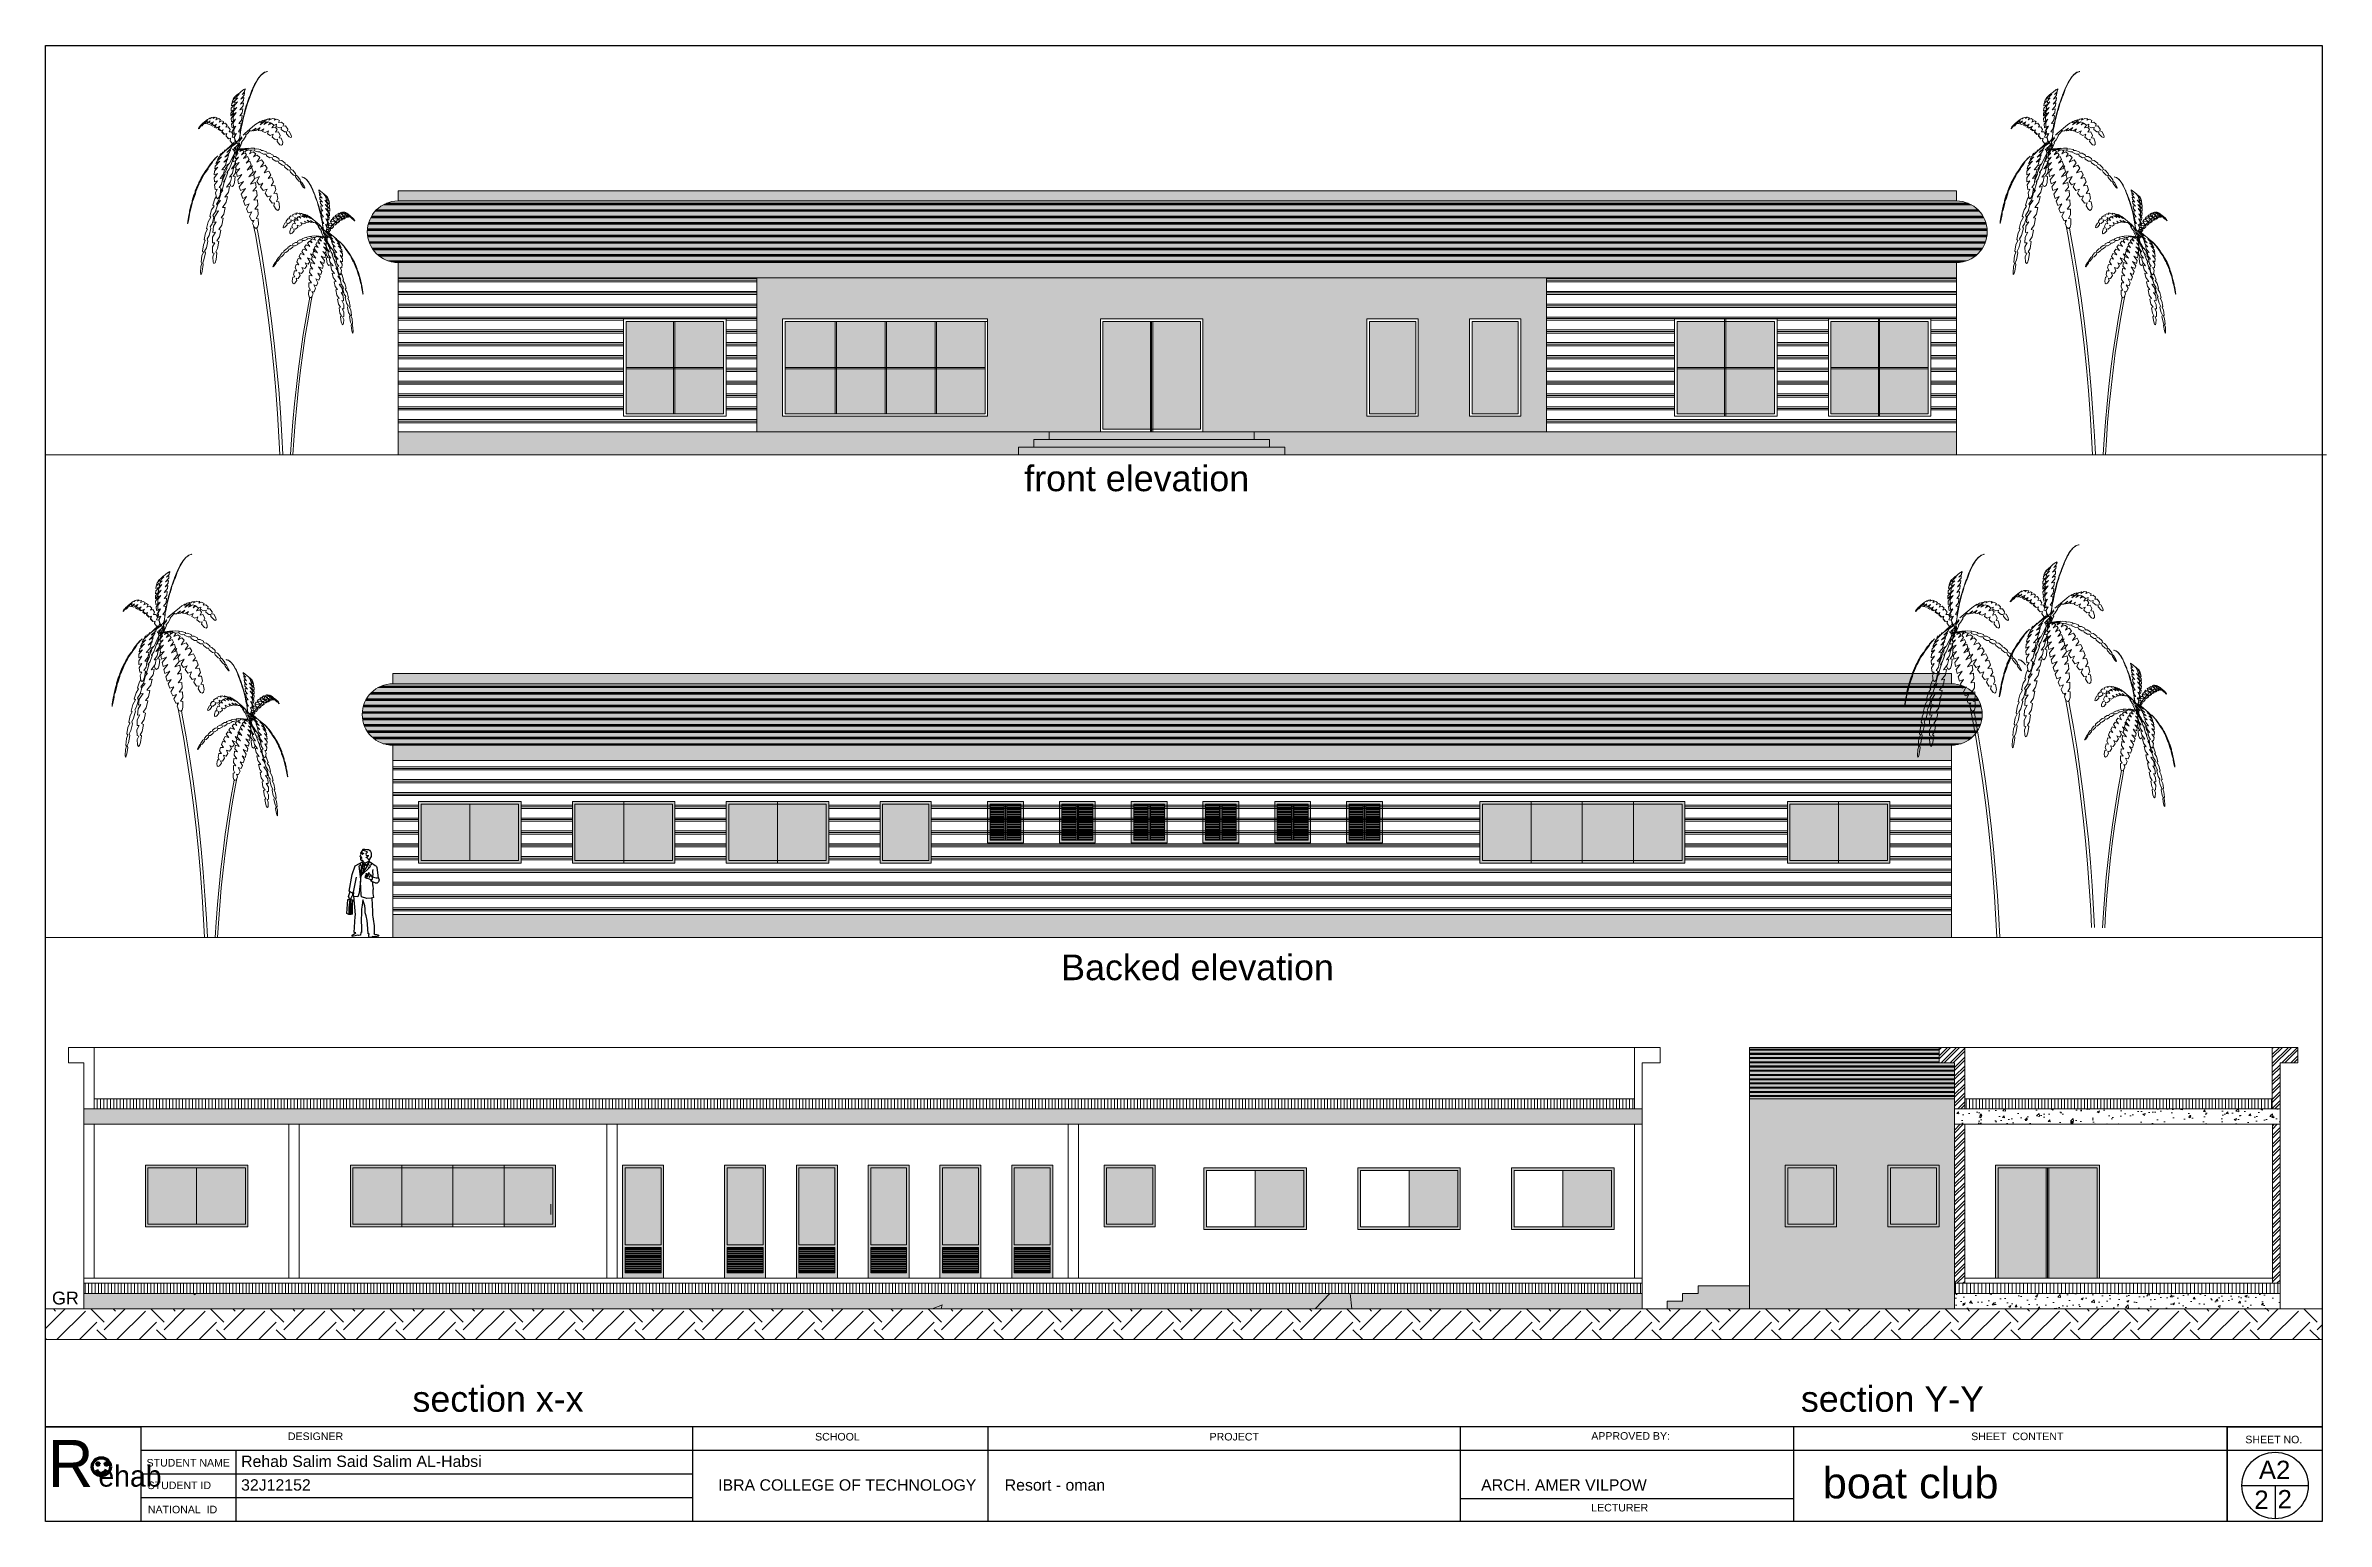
# Model space of a CAD drawing. Header units: inches. Extents: x 4 to 844, y 19 to 530.
# Drawn here: x 396.6 to 552, y 181.9 to 282.4 of the extents above; entities that cross this region are included whole.
import ezdxf

# ---------------------------------------------------------------- set-up
doc = ezdxf.new("R2010")
doc.units = ezdxf.units.IN
doc.header["$MEASUREMENT"] = 0
doc.layers.add('HH9B', color=103, linetype='Continuous')
doc.layers.add('PEOPLE', color=41, linetype='Continuous')
doc.styles.get("Standard").update_dxf_attribs({"font": 'arial.ttf'})
pattern_1 = [(0, (-60.20164, 179.0792), (0, 0.8727668), []), (0, (-60.20164, 179.1883), (0, 0.8727668), []), (0, (-60.20164, 179.2974), (0, 0.8727668), [])]
pattern_2 = [(45, (-200.52434, 53.89904), (-0.30548395, 0.30548395), []), (45, (-200.3207, 53.89904), (-0.30548395, 0.30548395), [])]

msp = doc.modelspace()

# ---------------------------------------------------------------- texts
at = {"color": 18, "true_color": 0x000000}
for s, height, p in [('DESIGNER', 0.515359, (413.14992, 187.4823)), ('SCHOOL', 0.515359, (449.05062, 187.45221)), ('PROJECT', 0.515359, (475.91491, 187.45221)), ('APPROVED BY:', 0.5153587, (501.90698, 187.50382)), ('SHEET  CONTENT', 0.5153587, (527.78061, 187.47562)), ('SHEET NO.', 0.515359, (546.44725, 187.26104)), ('STUDENT NAME', 0.5153587, (403.52301, 185.67704)), ('STUDENT ID', 0.515359, (403.59692, 184.14041)), ('NATIONAL  ID', 0.5153587, (403.6154, 182.49298)), ('LECTURER', 0.515359, (501.90698, 182.61995))]:
    msp.add_text(s, height=height, dxfattribs=at).set_placement(p)
at = {"color": 3}
for s, p in [('Rehab Salim Said Salim AL-Habsi', (409.96009, 185.64901)), ('32J12152', (409.96009, 184.03852)), ('IBRA COLLEGE OF TECHNOLOGY', (442.4486, 184.03505)), ('Resort - oman', (461.96188, 184.03505)), ('ARCH. AMER VILPOW', (494.40627, 184.03505))]:
    msp.add_text(s, height=0.773038, dxfattribs=at).set_placement(p)
at = {"color": 5}
msp.add_text('boat club', height=2.110335, dxfattribs=at).set_placement((517.67091, 183.50924))
at = {"color": 140}
msp.add_text('A2', height=1.252322, dxfattribs=at).set_placement((547.37163, 184.82138))
at = {"color": 1}
for p in [(547.06048, 182.7913), (548.64164, 182.82535)]:
    msp.add_text('2', height=1.25232, dxfattribs=at).set_placement(p)
at = {"lineweight": 0, "attachment_point": 1}
for s, width, insert, char_height in [('front elevation', 24.8779688, (463.2936, 253.84061), 1.7455335), ('Backed elevation', 22.0698864, (465.80841, 220.54311), 1.7455335), ('GR', 1.1811259, (397.08397, 197.58689), 0.872767), ('section x-x', 23.416708, (421.63213, 191.15064), 1.7455335), ('section Y-Y', 16.0704854, (516.18334, 191.15064), 1.7455335), ('{\\fBlackadder ITC|b0|i0|c0|p82;ehab}', 2.1558242, (400.24115, 185.75528), 1.4471532)]:
    msp.add_mtext_dynamic_manual_height_columns(s, width=width, gutter_width=1, heights=[0], dxfattribs=dict(at, insert=insert, char_height=char_height))
at = {"color": 5, "lineweight": 0, "insert": (396.80125, 187.48448), "char_height": 3.2103233, "attachment_point": 1}
msp.add_mtext_dynamic_manual_height_columns('{\\fBlackadder ITC|b0|i0|c0|p82;R}', width=2.1558242, gutter_width=1, heights=[0], dxfattribs=at)

# ---------------------------------------------------------------- blocks, each defined once
blk = doc.blocks.new('AZPED4')
at = {"color": 0, "linetype": 'ByBlock'}
for p, q in [((-9.7, 47), (-7.4, 53.7)), ((-7.4, 53.7), (-1.3, 56.9)), ((-3.7, 61), (-2.8, 62.6)), ((-3.6, 60.8), (-3.7, 61)), ((-3.4, 60.6), (-3.6, 60.8)), ((-3, 60.4), (-3.4, 60.6)), ((-3.1, 59.4), (-3.1, 59.5)), ((-3.1, 59.5), (-3, 59.5)), ((-3, 59.3), (-3.1, 59.4)), ((-3.1, 58.4), (-3, 59.3)), ((-3, 63.3), (-1.5, 65.8)), ((-2.8, 62.6), (-3, 63.3)), ((-3, 59.9), (-3, 60.4)), ((-1.6, 57.8), (-2.2, 57.7)), ((-1.6, 66.2), (-1.4, 66.6)), ((-1.5, 65.8), (-1.6, 66.2)), ((-1.3, 56.9), (-1.6, 57.8)), ((-1.4, 66.6), (-0.1, 66.6)), ((-0.1, 66.6), (1.7, 66.3)), ((1.7, 66.3), (2.7, 66.2)), ((2.5, 53), (2.9, 52.7)), ((2.7, 66.2), (3.6, 65.8)), ((2.9, 52.7), (2.9, 52.7)), ((4.7, 60.8), (3.1, 58.1)), ((3.1, 58.1), (3.5, 56.8)), ((3.5, 56.8), (5, 55.9)), ((3.6, 65.8), (4.4, 64.8)), ((4.4, 64.8), (4.7, 63.8)), ((4.7, 63.8), (4.7, 60.8)), ((5, 55.9), (7.9, 54)), ((7.9, 54), (8.5, 53.6)), ((8.5, 53.6), (8.8, 53.1)), ((8.8, 53.1), (9.2, 52.4)), ((-12, 34.2), (-9.7, 47)), ((4.7, 41.9), (4.6, 43.2)), ((6.5, 41.2), (5.8, 41.3)), ((5.8, 41.3), (5.9, 38.6)), ((6.1, 47.4), (5.9, 45.4)), ((6, 38.6), (6.4, 35.5)), ((6.4, 35.5), (6, 35.5)), ((6, 35.5), (6.2, 32.5)), ((7.2, 41), (6.5, 41.2)), ((7.8, 40.6), (7.2, 41)), ((8.1, 40.5), (7.8, 40.6)), ((9.3, 40.4), (8.1, 40.5)), ((9.2, 52.4), (10.3, 44.4)), ((10, 40.9), (9.3, 40.4)), ((10.5, 41.4), (10, 40.9)), ((10.3, 44.4), (10.8, 43.6)), ((10.8, 42.2), (10.5, 41.4)), ((10.8, 43.6), (10.9, 43)), ((10.9, 43), (10.8, 42.2)), ((-13.9, 17.1), (-13, 27.8)), ((-13, 27.8), (-12.3, 27.9)), ((-12.5, 30.2), (-11.6, 33.2)), ((-12, 29.3), (-12.5, 30.2)), ((-11.6, 27.9), (-12.4, 21.5)), ((-12.4, 21.5), (-12.3, 16.3)), ((-12.3, 27.9), (-11.1, 27.8)), ((-11.5, 33.9), (-12, 34.2)), ((-11.9, 28.1), (-12, 29.3)), ((-11.1, 28.4), (-11.9, 28.1)), ((-11.6, 33.2), (-11.5, 33.9)), ((-11.1, 27.8), (-11.1, 28.4)), ((-11.1, 16.7), (-11.1, 27.8)), ((-10.6, 29.6), (-10.9, 28.5)), ((-10.9, 28.5), (-10.9, 28.5)), ((-10.9, 28.5), (-10.9, 27.9)), ((-10.9, 27.9), (-9.4, 27.6)), ((-10.2, 29.6), (-10.6, 29.6)), ((-10.4, 23.1), (-10.5, 16.4)), ((-10, 27.7), (-10.4, 23.1)), ((-9.4, 31.1), (-10.2, 29.6)), ((-9.7, 23.8), (-9.8, 16.5)), ((-9.4, 27.6), (-9.7, 23.8)), ((-9.3, 33.4), (-9.6, 32.7)), ((-9.6, 32.7), (-9.4, 31.1)), ((-8.6, 33.3), (-9.3, 33.4)), ((-8.8, 30.7), (-8.6, 33.3)), ((-8.4, 30.7), (-8.8, 30.7)), ((-7.1, 16.1), (-8.4, 30.7)), ((-2.6, 20.4), (-2.7, 17.2)), ((-2, 23.5), (-2.6, 20.4)), ((-1.7, 27.5), (-2, 23.5)), ((-0.1, 23), (-1.7, 27.5)), ((0.1, 20.7), (-0.1, 23)), ((0.3, 17.7), (0.1, 20.7)), ((0.9, 15.4), (0.3, 17.7)), ((5.3, 28.9), (5.9, 18.5)), ((5.9, 18.5), (5.8, 16.6)), ((6.2, 32.5), (6.6, 29.3)), ((-12.3, 16.3), (-13.9, 17.1)), ((-11.1, 16.3), (-12.3, 16.3)), ((-10.5, 16.4), (-11.1, 16.7)), ((-11.1, 16.7), (-11.1, 16.3)), ((-9.8, 16.5), (-10.5, 16.4)), ((-10, 0), (-9.7, 0.4)), ((-9.7, 0.4), (-7, 2.3)), ((-8.3, 2.4), (-7.4, 14.7)), ((-7, 2.3), (-8.3, 2.4)), ((-5.3, 0.4), (-7.5, -0.1)), ((-7.4, 14.7), (-7.1, 16.1)), ((-4.7, 0.1), (-5.3, 0.4)), ((-3.4, 0.5), (-4.7, 0.1)), ((-3.1, 2.4), (-3.4, 0.5)), ((-2.5, 2.6), (-3.1, 2.4)), ((-2.7, 17.2), (-2.8, 12.4)), ((-2.8, 12.4), (-2.6, 5.6)), ((-2.6, 5.6), (-2.5, 2.6)), ((1.7, 11.7), (0.9, 15.4)), ((2, 8.9), (1.7, 11.7)), ((2.4, 1.4), (2, 8.9)), ((3.4, 1.4), (2.4, 1.4)), ((3.1, 0.3), (3.4, 1.4)), ((3.1, -0.3), (3.1, 0.3)), ((5.8, 16.6), (5.8, 15.5)), ((5.8, 15.5), (6.1, 14.5)), ((6.1, 14.5), (6.4, 12.8)), ((6.4, 12.8), (7, 7.6)), ((7.2, 1.8), (6.8, 1.6)), ((6.8, 1.6), (7.2, 1.4)), ((7, 7.6), (7.2, 2.7)), ((7.2, 2.7), (7.2, 1.8)), ((7.2, 1.4), (8, 1)), ((8, 1), (8.8, 0.9)), ((8.8, 0.9), (9.3, 0.8)), ((9.3, 0.8), (9.9, 0.8)), ((9.9, 0.8), (10.3, 0.4)), ((10.3, 0.4), (10.6, -0.2)), ((-9.9, -0.5), (-10, 0)), ((-7.5, -0.1), (-9.9, -0.5)), ((3.2, -1.4), (3.1, -0.3)), ((5.6, -1.2), (3.2, -1.4)), ((6.9, -0.9), (5.6, -0.6)), ((5.6, -0.6), (5.6, -1.2)), ((8.3, -0.9), (6.9, -0.9)), ((10.6, -0.2), (8.3, -0.9))]:
    blk.add_line(p, q, dxfattribs=at)
for points in [[(-3.6, 55.6), (-3.7, 54), (-4.6, 53.4), (-3.5, 43.4), (-3.5, 41.9)], [(-3.2, 60.6), (-3, 60.7), (-2.8, 60.6), (-2.5, 60.5), (-2.3, 60.6)], [(-3, 59.9), (-3.1, 59.8), (-2.8, 59.7), (-2.3, 59.8), (-2.2, 59.9)], [(-3.1, 46.1), (-2.7, 52.8), (-1.7, 55.8), (-1.3, 56.9), (-1.3, 56.9)], [(4.9, 56), (4.8, 54.4), (3.6, 53.9), (4.4, 53.1), (-3.1, 46.1)], [(2.8, 55.2), (2.3, 54.4), (-3.1, 46.1)], [(-3, 59.3), (-2.7, 59.2), (-2.5, 59.4)], [(-1, 55.3), (-1, 54.5), (-1.6, 53.4), (-2.5, 50.7), (-2.8, 48.7), (-2.9, 46.8)], [(-2.4, 63.7), (-1.9, 63.8), (-1.4, 63.5), (-0.9, 63.2)], [(-2.4, 63.7), (-2.3, 63.6), (-1.9, 63.7), (-1.6, 63.6)], [(-2.2, 63.2), (-1.7, 62.9), (-1.5, 62.8), (-1.8, 62.7), (-1.9, 62.7), (-2.1, 62.5)], [(-1.9, 63), (-2, 62.7), (-1.9, 62.7)], [(-2, 55), (-1.8, 54.4), (-0.6, 55.7)], [(-0.2, 56), (0.5, 55.6), (-0.4, 54.4), (-0.5, 52.7), (-1.2, 50.5), (-1.8, 48.3)], [(-1.5, 65.8), (-0.9, 65.7), (-0.5, 65.5), (0.7, 65.2), (0.8, 65), (1.4, 64.7), (1.7, 64.2), (1.4, 63.8), (1, 63.4), (0.8, 62.7), (1, 62), (1.9, 61.7), (2.6, 61.7), (3.1, 61.6), (3.1, 61.6)], [(-1.3, 56.9), (-0.5, 56.2), (0.3, 56.1), (0.3, 56.1), (1.6, 56.5), (3.2, 57.6)], [(0.1, 55.2), (1, 53.6), (3.4, 56.5)], [(0.8, 59.9), (1, 60), (1.2, 60.4), (1.9, 60.7), (2, 61.3)], [(1.3, 61.9), (1.4, 61.6), (1.8, 61.4), (2.5, 60.9)], [(3, 58.1), (2.6, 59), (2, 59.7), (1.7, 60.5)], [(2.8, 55.2), (3.5, 56.8)], [(-8.8, 33.6), (-7.3, 41.1), (-6.5, 44.9)], [(6.6, 29.3), (4.7, 28.8), (1.5, 28.7), (-2.5, 29.8), (-2.9, 31.7), (-3.1, 36), (-3.5, 41.9), (-3.8, 37.7), (-4.4, 33), (-4.9, 31.4), (-5.4, 29.9), (-8.3, 30.2)], [(-3.1, 46.1), (-3.5, 43.4)], [(5.8, 44.7), (5.4, 45.2), (5, 45.8), (4.7, 46.4), (4.3, 46.9), (3.8, 47.2), (3.1, 48.2), (2.9, 48.5), (2.8, 48), (3, 47.5), (3.2, 47.1), (2.5, 47.3), (1.6, 47.6), (0.7, 47.5), (0.7, 47.3), (0.9, 47.1), (1.4, 47), (1.4, 47), (2.2, 46.7), (2.7, 46.6), (2.2, 46.2), (0.6, 46.1), (0.2, 46), (0.1, 45.7), (0.4, 45.7), (1, 45.7), (2.2, 45.6), (1.8, 45.2), (0.7, 45.1), (0.7, 45.1), (0, 45.1), (0, 44.9), (0.1, 44.7), (0.6, 44.6), (1.1, 44.5), (1.3, 44.3), (1.8, 44.1), (2.6, 44), (2.6, 44), (3.3, 43.7), (5.1, 43)], [(4.1, 46.2), (3, 44.8)], [(5.6, 41.3), (4.7, 41.9), (5.5, 43.1), (5.9, 44), (5.8, 45.3), (5.8, 45.3), (6.7, 45.1), (7.6, 44.8), (8.7, 44.5), (9.6, 44.5)], [(6.1, 50.9), (5.8, 49.6), (5.8, 49.6), (5.9, 48.6), (6.1, 47.4)], [(-11.5, 33.9), (-9.9, 33)]]:
    blk.add_lwpolyline(points, dxfattribs=at)
blk.add_arc((-2.4, 58.5), 0.745, 182.5147, 279.9667, dxfattribs=at)
blk.add_point((-1.6, 51.7), dxfattribs=at)

# ---------------------------------------------------------------- hatches: boundary and pattern name
at = {"lineweight": 0}
h = msp.add_hatch(color=256, dxfattribs=at)
h.dxf.hatch_style = 1
h.paths.add_polyline_path([(526.7792, 267.66868, 1), (526.7792, 271.85796), (420.65076, 271.85796, 1), (420.65076, 267.66868)])
at = {"lineweight": 0, "true_color": 0x4554a5}
h = msp.add_hatch(dxfattribs=at)
h.set_pattern_fill('PLAST', color=175, scale=1.745534)
h.set_pattern_definition([(0, (-60.20164, 179.07923), (0, 0.43638338), []), (0, (-60.20164, 179.13377), (0, 0.43638338), []), (0, (-60.20164, 179.18832), (0, 0.43638338), [])])
h.paths.add_polyline_path([(526.7792, 267.66868, 1), (526.7792, 271.85796), (420.65076, 271.85796, 1), (420.65076, 267.66868)])
at = {"lineweight": 0, "true_color": 0x22346e}
h = msp.add_hatch(color=159, dxfattribs=at)
h.dxf.hatch_style = 1
h.paths.add_polyline_path([(420.65076, 272.55618), (420.65076, 271.85796), (526.7792, 271.85796), (526.7792, 272.55618)])
h.paths.add_polyline_path([(526.7792, 266.62136), (526.7792, 267.66868), (420.65076, 267.66868), (420.65076, 266.62136)])
at = {"lineweight": 0, "true_color": 0x4554a5}
h = msp.add_hatch(dxfattribs=at)
h.set_pattern_fill('PLAST', color=175, scale=3.491067)
h.set_pattern_definition(pattern_1)
h.paths.add_polyline_path([(420.65076, 266.62136), (420.65076, 256.14816), (445.08823, 256.14816), (445.08823, 266.62136)])
h.paths.add_polyline_path([(436.01146, 263.82851), (442.99359, 263.82851), (442.99359, 257.19548), (436.01146, 257.19548)], flags=16)
h = msp.add_hatch(color=175, dxfattribs=at)
h.dxf.hatch_style = 1
h.paths.add_polyline_path([(445.08823, 266.62136), (445.08823, 256.14816), (468.47838, 256.14816), (468.47838, 263.82851), (475.46051, 263.82851), (475.46051, 256.14816), (498.85066, 256.14816), (498.85066, 266.62136)])
h.paths.add_polyline_path([(460.79803, 257.19548), (446.83376, 257.19548), (446.83376, 263.82851), (460.79803, 263.82851)], flags=16)
h.paths.add_polyline_path([(486.63193, 263.82851), (490.12299, 263.82851), (490.12299, 257.19548), (486.63193, 257.19548)], flags=16)
h.paths.add_polyline_path([(493.61406, 263.82851), (497.10513, 263.82851), (497.10513, 257.19548), (493.61406, 257.19548)], flags=16)
h = msp.add_hatch(dxfattribs=at)
h.set_pattern_fill('PLAST', color=175, scale=3.491067)
h.set_pattern_definition(pattern_1)
h.paths.add_polyline_path([(526.7792, 266.62136), (498.85066, 266.62136), (498.85066, 256.14816), (526.7792, 256.14816)])
h.paths.add_polyline_path([(525.03366, 257.19548), (518.05153, 257.19548), (518.05153, 263.82851), (525.03366, 263.82851)], flags=16)
h.paths.add_polyline_path([(514.56046, 257.19548), (507.57833, 257.19548), (507.57833, 263.82851), (514.56046, 263.82851)], flags=16)
at = {"lineweight": 0}
h = msp.add_hatch(color=256, dxfattribs=at)
h.dxf.hatch_style = 1
h.set_gradient(color1=(224, 250, 244), color2=(122, 175, 223), tint=1)
h.paths.add_polyline_path([(518.22608, 260.512), (521.45532, 260.512), (521.45532, 263.65396), (518.22608, 263.65396)])
h.paths.add_polyline_path([(524.85911, 260.512), (524.85911, 263.65396), (521.5426, 263.65396), (521.5426, 260.512)])
h.paths.add_polyline_path([(521.5426, 257.37004), (524.85911, 257.37004), (524.85911, 260.42472), (521.5426, 260.42472)])
h.paths.add_polyline_path([(521.45532, 260.42472), (518.22608, 260.42472), (518.22608, 257.37004), (521.45532, 257.37004)])
h.paths.add_polyline_path([(511.0694, 260.512), (514.38591, 260.512), (514.38591, 263.65396), (511.0694, 263.65396)])
h.paths.add_polyline_path([(510.98212, 260.512), (510.98212, 263.65396), (507.75288, 263.65396), (507.75288, 260.512)])
h.paths.add_polyline_path([(507.75288, 260.42472), (507.75288, 257.37004), (510.98212, 257.37004), (510.98212, 260.42472)])
h.paths.add_polyline_path([(514.38591, 257.37004), (514.38591, 260.42472), (511.0694, 260.42472), (511.0694, 257.37004)])
h.paths.add_polyline_path([(496.93057, 263.65396), (493.78861, 263.65396), (493.78861, 257.37004), (496.93057, 257.37004)])
h.paths.add_polyline_path([(489.94844, 263.65396), (486.80648, 263.65396), (486.80648, 257.37004), (489.94844, 257.37004)])
h.paths.add_polyline_path([(460.62348, 260.512), (460.62348, 263.65396), (457.30696, 263.65396), (457.30696, 260.512)])
h.paths.add_polyline_path([(457.21969, 260.512), (457.21969, 263.65396), (453.90317, 263.65396), (453.90317, 260.512)])
h.paths.add_polyline_path([(453.8159, 260.512), (453.8159, 263.65396), (450.49938, 263.65396), (450.49938, 260.512)])
h.paths.add_polyline_path([(450.41211, 260.512), (450.41211, 263.65396), (447.00832, 263.65396), (447.00832, 260.512)])
h.paths.add_polyline_path([(450.41211, 260.42472), (447.00832, 260.42472), (447.00832, 257.37004), (450.41211, 257.37004)])
h.paths.add_polyline_path([(450.49938, 257.37004), (453.8159, 257.37004), (453.8159, 260.42472), (450.49938, 260.42472)])
h.paths.add_polyline_path([(453.90317, 257.37004), (457.21969, 257.37004), (457.21969, 260.42472), (453.90317, 260.42472)])
h.paths.add_polyline_path([(460.62348, 257.37004), (460.62348, 260.42472), (457.30696, 260.42472), (457.30696, 257.37004)])
h.paths.add_polyline_path([(439.41525, 260.42472), (436.18601, 260.42472), (436.18601, 257.37004), (439.41525, 257.37004)])
h.paths.add_polyline_path([(439.41525, 260.512), (439.41525, 263.65396), (436.18601, 263.65396), (436.18601, 260.512)])
h.paths.add_polyline_path([(442.81904, 260.512), (442.81904, 263.65396), (439.50252, 263.65396), (439.50252, 260.512)])
h.paths.add_polyline_path([(442.81904, 260.42472), (439.50252, 260.42472), (439.50252, 257.37004), (442.81904, 257.37004)])
at = {"lineweight": 0, "true_color": 0xe5e878}
h = msp.add_hatch(color=61, dxfattribs=at)
h.dxf.hatch_style = 1
h.paths.add_polyline_path([(471.88217, 263.65396), (468.65293, 263.65396), (468.65293, 256.32272), (471.88217, 256.32272)])
h.paths.add_polyline_path([(475.28596, 263.65396), (472.05672, 263.65396), (472.05672, 256.32272), (475.28596, 256.32272)])
at = {"lineweight": 0, "true_color": 0x636466}
h = msp.add_hatch(color=251, dxfattribs=at)
h.dxf.hatch_style = 1
h.paths.add_polyline_path([(462.89267, 254.57718), (462.89267, 255.10084), (463.93999, 255.10084), (463.93999, 255.6245), (464.98731, 255.6245), (464.98731, 256.14816), (420.65076, 256.14816), (420.65076, 254.57718)])
h.paths.add_polyline_path([(526.7792, 254.57718), (526.7792, 256.14816), (478.95158, 256.14816), (478.95158, 255.6245), (479.9989, 255.6245), (479.9989, 255.10084), (481.04622, 255.10084), (481.04622, 254.57718)])
at = {"lineweight": 0, "true_color": 0xffffff}
h = msp.add_hatch(color=7, dxfattribs=at)
h.dxf.hatch_style = 1
h.paths.add_polyline_path([(481.04622, 255.10084), (462.89267, 255.10084), (462.89267, 254.57718), (481.04622, 254.57718)])
h.paths.add_polyline_path([(479.9989, 255.6245), (463.93999, 255.6245), (463.93999, 255.10084), (479.9989, 255.10084)])
h.paths.add_polyline_path([(478.95158, 256.14816), (464.98731, 256.14816), (464.98731, 255.6245), (478.95158, 255.6245)])
at = {"lineweight": 0, "true_color": 0x293189}
h = msp.add_hatch(color=177, dxfattribs=at)
h.dxf.hatch_style = 1
h.paths.add_polyline_path([(526.43328, 239.68171), (420.30484, 239.68171), (420.30484, 238.9835), (526.43328, 238.9835)])
h.paths.add_polyline_path([(526.43328, 234.79422), (420.30484, 234.79422), (420.30484, 233.7469), (526.43328, 233.7469)])
at = {"lineweight": 0}
h = msp.add_hatch(color=256, dxfattribs=at)
h.dxf.hatch_style = 1
h.paths.add_polyline_path([(526.43328, 234.79422, 1), (526.43328, 238.9835), (420.30484, 238.9835, 1), (420.30484, 234.79422)])
at = {"lineweight": 0, "true_color": 0x4554a5}
h = msp.add_hatch(dxfattribs=at)
h.set_pattern_fill('PLAST', color=175, scale=1.745534)
h.set_pattern_definition([(0, (-60.54756, 146.20476), (0, 0.43638338), []), (0, (-60.54756, 146.2593), (0, 0.43638338), []), (0, (-60.54756, 146.31385), (0, 0.43638338), [])])
h.paths.add_polyline_path([(526.43328, 234.79422, 1), (526.43328, 238.9835), (420.30484, 238.9835, 1), (420.30484, 234.79422)])
at = {"lineweight": 0, "true_color": 0x293189}
h = msp.add_hatch(dxfattribs=at)
h.set_pattern_fill('PLAST', color=177, scale=3.491067)
h.set_pattern_definition([(0, (-64.1331, 82.9951), (0, 0.8727668), []), (0, (-64.1331, 83.1042), (0, 0.8727668), []), (0, (-64.1331, 83.2133), (0, 0.8727668), [])])
h.paths.add_polyline_path([(420.30484, 233.7469), (420.30484, 223.2737), (526.43328, 223.2737), (526.43328, 233.7469)])
h.paths.add_polyline_path([(494.31546, 230.95404), (508.27973, 230.95404), (508.27973, 226.76476), (494.31546, 226.76476)], flags=16)
h.paths.add_polyline_path([(494.49002, 230.77949), (508.10518, 230.77949), (508.10518, 226.93932), (494.49002, 226.93932)], flags=0)
h.paths.add_polyline_path([(456.96105, 230.95404), (456.96105, 226.76476), (453.46998, 226.76476), (453.46998, 230.95404)], flags=16)
h.paths.add_polyline_path([(456.78649, 230.77949), (456.78649, 226.93932), (453.64453, 226.93932), (453.64453, 230.77949)], flags=0)
h.paths.add_polyline_path([(449.97891, 230.95404), (449.97891, 226.76476), (442.99678, 226.76476), (442.99678, 230.95404)], flags=16)
h.paths.add_polyline_path([(449.80436, 230.77949), (449.80436, 226.93932), (443.17133, 226.93932), (443.17133, 230.77949)], flags=0)
h.paths.add_polyline_path([(515.26187, 230.95404), (522.244, 230.95404), (522.244, 226.76476), (515.26187, 226.76476)], flags=16)
h.paths.add_polyline_path([(515.43642, 230.77949), (522.06945, 230.77949), (522.06945, 226.93932), (515.43642, 226.93932)], flags=0)
h.paths.add_polyline_path([(439.50571, 230.95404), (439.50571, 226.76476), (432.52358, 226.76476), (432.52358, 230.95404)], flags=16)
h.paths.add_polyline_path([(439.33116, 230.77949), (439.33116, 226.93932), (432.69813, 226.93932), (432.69813, 230.77949)], flags=0)
h.paths.add_polyline_path([(429.03251, 230.95404), (429.03251, 226.76476), (422.05038, 226.76476), (422.05038, 230.95404)], flags=16)
h.paths.add_polyline_path([(428.85796, 230.77949), (428.85796, 226.93932), (422.22493, 226.93932), (422.22493, 230.77949)], flags=0)
at = {"lineweight": 0}
h = msp.add_hatch(color=34, dxfattribs=at)
h.dxf.hatch_style = 1
h.paths.add_polyline_path([(429.03251, 230.95404), (425.54145, 230.95404), (425.54145, 230.77949), (428.85796, 230.77949), (428.85796, 226.93932), (425.54145, 226.93932), (425.54145, 226.76476), (429.03251, 226.76476)])
h.paths.add_polyline_path([(425.54145, 230.95404), (422.05038, 230.95404), (422.05038, 226.76476), (425.54145, 226.76476), (425.54145, 226.93932), (422.22493, 226.93932), (422.22493, 230.77949), (425.54145, 230.77949)])
h = msp.add_hatch(color=256, dxfattribs=at)
h.dxf.hatch_style = 1
h.set_gradient(color1=(173, 221, 247))
h.paths.add_polyline_path([(425.54145, 230.77949), (422.22493, 230.77949), (422.22493, 226.93932), (425.54145, 226.93932)])
h.paths.add_polyline_path([(428.85796, 230.77949), (425.54145, 230.77949), (425.54145, 226.93932), (428.85796, 226.93932)])
h = msp.add_hatch(color=34, dxfattribs=at)
h.dxf.hatch_style = 1
h.paths.add_polyline_path([(439.50571, 230.95404), (436.01465, 230.95404), (436.01465, 230.77949), (439.33116, 230.77949), (439.33116, 226.93932), (436.01465, 226.93932), (436.01465, 226.76476), (439.50571, 226.76476)])
h.paths.add_polyline_path([(436.01465, 230.95404), (432.52358, 230.95404), (432.52358, 226.76476), (436.01465, 226.76476), (436.01465, 226.93932), (432.69813, 226.93932), (432.69813, 230.77949), (436.01465, 230.77949)])
h = msp.add_hatch(color=256, dxfattribs=at)
h.dxf.hatch_style = 1
h.set_gradient(color1=(173, 221, 247))
h.paths.add_polyline_path([(436.01465, 230.77949), (432.69813, 230.77949), (432.69813, 226.93932), (436.01465, 226.93932)])
h.paths.add_polyline_path([(439.33116, 230.77949), (436.01465, 230.77949), (436.01465, 226.93932), (439.33116, 226.93932)])
h = msp.add_hatch(color=34, dxfattribs=at)
h.dxf.hatch_style = 1
h.paths.add_polyline_path([(449.97891, 230.95404), (446.48785, 230.95404), (446.48785, 230.77949), (449.80436, 230.77949), (449.80436, 226.93932), (446.48785, 226.93932), (446.48785, 226.76476), (449.97891, 226.76476)])
h.paths.add_polyline_path([(446.48785, 230.95404), (442.99678, 230.95404), (442.99678, 226.76476), (446.48785, 226.76476), (446.48785, 226.93932), (443.17133, 226.93932), (443.17133, 230.77949), (446.48785, 230.77949)])
h = msp.add_hatch(color=256, dxfattribs=at)
h.dxf.hatch_style = 1
h.set_gradient(color1=(173, 221, 247))
h.paths.add_polyline_path([(446.48785, 230.77949), (443.17133, 230.77949), (443.17133, 226.93932), (446.48785, 226.93932)])
h.paths.add_polyline_path([(449.80436, 230.77949), (446.48785, 230.77949), (446.48785, 226.93932), (449.80436, 226.93932)])
h = msp.add_hatch(color=34, dxfattribs=at)
h.dxf.hatch_style = 1
h.paths.add_polyline_path([(453.46998, 230.95404), (453.46998, 226.76476), (456.96105, 226.76476), (456.96105, 230.95404)])
h.paths.add_polyline_path([(456.78649, 230.77949), (456.78649, 226.93932), (453.64453, 226.93932), (453.64453, 230.77949)], flags=16)
h = msp.add_hatch(color=256, dxfattribs=at)
h.dxf.hatch_style = 1
h.set_gradient(color1=(173, 221, 247))
h.paths.add_polyline_path([(453.64453, 230.77949), (453.64453, 226.93932), (456.78649, 226.93932), (456.78649, 230.77949)])
at = {"lineweight": 0, "true_color": 0x293189}
h = msp.add_hatch(color=177, dxfattribs=at)
h.dxf.hatch_style = 1
h.paths.add_polyline_path([(460.80122, 230.95404), (460.80122, 228.16119), (463.24517, 228.16119), (463.24517, 230.95404)])
h.paths.add_polyline_path([(463.07062, 230.77949), (463.07062, 228.33574), (460.97578, 228.33574), (460.97578, 230.77949)], flags=16)
at = {"lineweight": 0, "true_color": 0x7aafdf}
h = msp.add_hatch(dxfattribs=at)
h.set_pattern_fill('ANSI31', color=143, scale=0.628392, angle=135)
h.set_pattern_definition([(180, (696.97426, -345.0045), (-1e-17, -0.078549008), [])])
h.paths.add_polyline_path([(463.07062, 230.77949), (462.11047, 230.77949), (462.11047, 228.33574), (463.07062, 228.33574)])
h.paths.add_polyline_path([(460.97578, 228.33574), (461.93592, 228.33574), (461.93592, 230.77949), (460.97578, 230.77949)], flags=17)
at = {"lineweight": 0, "true_color": 0x293189}
h = msp.add_hatch(color=177, dxfattribs=at)
h.dxf.hatch_style = 1
h.paths.add_polyline_path([(462.11047, 230.77949), (462.0232, 230.77949), (462.0232, 228.33574), (462.11047, 228.33574)])
h.paths.add_polyline_path([(462.0232, 230.77949), (461.93592, 230.77949), (461.93592, 228.33574), (462.0232, 228.33574)])
h = msp.add_hatch(color=177, dxfattribs=at)
h.dxf.hatch_style = 1
h.paths.add_polyline_path([(465.68892, 230.95404), (465.68892, 228.16119), (468.13287, 228.16119), (468.13287, 230.95404)])
h.paths.add_polyline_path([(467.95832, 230.77949), (467.95832, 228.33574), (465.86347, 228.33574), (465.86347, 230.77949)], flags=16)
at = {"lineweight": 0, "true_color": 0x7aafdf}
h = msp.add_hatch(dxfattribs=at)
h.set_pattern_fill('ANSI31', color=143, scale=0.628392, angle=135)
h.set_pattern_definition([(180, (701.86196, -345.0045), (-1e-17, -0.078549008), [])])
h.paths.add_polyline_path([(467.95832, 230.77949), (466.99817, 230.77949), (466.99817, 228.33574), (467.95832, 228.33574)])
h.paths.add_polyline_path([(465.86347, 228.33574), (466.82362, 228.33574), (466.82362, 230.77949), (465.86347, 230.77949)], flags=17)
at = {"lineweight": 0, "true_color": 0x293189}
h = msp.add_hatch(color=177, dxfattribs=at)
h.dxf.hatch_style = 1
h.paths.add_polyline_path([(466.99817, 230.77949), (466.9109, 230.77949), (466.9109, 228.33574), (466.99817, 228.33574)])
h.paths.add_polyline_path([(466.9109, 230.77949), (466.82362, 230.77949), (466.82362, 228.33574), (466.9109, 228.33574)])
h = msp.add_hatch(color=177, dxfattribs=at)
h.dxf.hatch_style = 1
h.paths.add_polyline_path([(470.57662, 230.95404), (470.57662, 228.16119), (473.02057, 228.16119), (473.02057, 230.95404)])
h.paths.add_polyline_path([(472.84602, 230.77949), (472.84602, 228.33574), (470.75117, 228.33574), (470.75117, 230.77949)], flags=16)
at = {"lineweight": 0, "true_color": 0x7aafdf}
h = msp.add_hatch(dxfattribs=at)
h.set_pattern_fill('ANSI31', color=143, scale=0.628392, angle=135)
h.set_pattern_definition([(180, (706.74966, -345.0045), (-1e-17, -0.078549008), [])])
h.paths.add_polyline_path([(472.84602, 230.77949), (471.88587, 230.77949), (471.88587, 228.33574), (472.84602, 228.33574)])
h.paths.add_polyline_path([(470.75117, 228.33574), (471.71132, 228.33574), (471.71132, 230.77949), (470.75117, 230.77949)], flags=17)
at = {"lineweight": 0, "true_color": 0x293189}
h = msp.add_hatch(color=177, dxfattribs=at)
h.dxf.hatch_style = 1
h.paths.add_polyline_path([(471.88587, 230.77949), (471.7986, 230.77949), (471.7986, 228.33574), (471.88587, 228.33574)])
h.paths.add_polyline_path([(471.7986, 230.77949), (471.71132, 230.77949), (471.71132, 228.33574), (471.7986, 228.33574)])
h = msp.add_hatch(color=177, dxfattribs=at)
h.dxf.hatch_style = 1
h.paths.add_polyline_path([(475.46432, 230.95404), (475.46432, 228.16119), (477.90827, 228.16119), (477.90827, 230.95404)])
h.paths.add_polyline_path([(477.73372, 230.77949), (477.73372, 228.33574), (475.63887, 228.33574), (475.63887, 230.77949)], flags=16)
at = {"lineweight": 0, "true_color": 0x7aafdf}
h = msp.add_hatch(dxfattribs=at)
h.set_pattern_fill('ANSI31', color=143, scale=0.628392, angle=135)
h.set_pattern_definition([(180, (711.63736, -345.0045), (-1e-17, -0.078549008), [])])
h.paths.add_polyline_path([(477.73372, 230.77949), (476.77357, 230.77949), (476.77357, 228.33574), (477.73372, 228.33574)])
h.paths.add_polyline_path([(475.63887, 228.33574), (476.59902, 228.33574), (476.59902, 230.77949), (475.63887, 230.77949)], flags=17)
at = {"lineweight": 0, "true_color": 0x293189}
h = msp.add_hatch(color=177, dxfattribs=at)
h.dxf.hatch_style = 1
h.paths.add_polyline_path([(476.77357, 230.77949), (476.68629, 230.77949), (476.68629, 228.33574), (476.77357, 228.33574)])
h.paths.add_polyline_path([(476.68629, 230.77949), (476.59902, 230.77949), (476.59902, 228.33574), (476.68629, 228.33574)])
h = msp.add_hatch(color=177, dxfattribs=at)
h.dxf.hatch_style = 1
h.paths.add_polyline_path([(480.35202, 230.95404), (480.35202, 228.16119), (482.79597, 228.16119), (482.79597, 230.95404)])
h.paths.add_polyline_path([(482.62142, 230.77949), (482.62142, 228.33574), (480.52657, 228.33574), (480.52657, 230.77949)], flags=16)
at = {"lineweight": 0, "true_color": 0x7aafdf}
h = msp.add_hatch(dxfattribs=at)
h.set_pattern_fill('ANSI31', color=143, scale=0.628392, angle=135)
h.set_pattern_definition([(180, (716.52506, -345.0045), (-1e-17, -0.078549008), [])])
h.paths.add_polyline_path([(482.62142, 230.77949), (481.66127, 230.77949), (481.66127, 228.33574), (482.62142, 228.33574)])
h.paths.add_polyline_path([(480.52657, 228.33574), (481.48672, 228.33574), (481.48672, 230.77949), (480.52657, 230.77949)], flags=17)
at = {"lineweight": 0, "true_color": 0x293189}
h = msp.add_hatch(color=177, dxfattribs=at)
h.dxf.hatch_style = 1
h.paths.add_polyline_path([(481.66127, 230.77949), (481.57399, 230.77949), (481.57399, 228.33574), (481.66127, 228.33574)])
h.paths.add_polyline_path([(481.57399, 230.77949), (481.48672, 230.77949), (481.48672, 228.33574), (481.57399, 228.33574)])
h = msp.add_hatch(color=177, dxfattribs=at)
h.dxf.hatch_style = 1
h.paths.add_polyline_path([(485.23972, 230.95404), (485.23972, 228.16119), (487.68367, 228.16119), (487.68367, 230.95404)])
h.paths.add_polyline_path([(487.50911, 230.77949), (487.50911, 228.33574), (485.41427, 228.33574), (485.41427, 230.77949)], flags=16)
at = {"lineweight": 0, "true_color": 0x7aafdf}
h = msp.add_hatch(dxfattribs=at)
h.set_pattern_fill('ANSI31', color=143, scale=0.628392, angle=135)
h.set_pattern_definition([(180, (721.412756, -345.0045), (-1e-17, -0.078549008), [])])
h.paths.add_polyline_path([(487.50911, 230.77949), (486.54897, 230.77949), (486.54897, 228.33574), (487.50911, 228.33574)])
h.paths.add_polyline_path([(485.41427, 228.33574), (486.37441, 228.33574), (486.37441, 230.77949), (485.41427, 230.77949)], flags=17)
at = {"lineweight": 0, "true_color": 0x293189}
h = msp.add_hatch(color=177, dxfattribs=at)
h.dxf.hatch_style = 1
h.paths.add_polyline_path([(486.54897, 230.77949), (486.46169, 230.77949), (486.46169, 228.33574), (486.54897, 228.33574)])
h.paths.add_polyline_path([(486.46169, 230.77949), (486.37441, 230.77949), (486.37441, 228.33574), (486.46169, 228.33574)])
at = {"lineweight": 0}
h = msp.add_hatch(color=34, dxfattribs=at)
h.dxf.hatch_style = 1
h.paths.add_polyline_path([(504.78867, 230.95404), (501.2976, 230.95404), (501.2976, 230.77949), (504.78867, 230.77949)])
h.paths.add_polyline_path([(508.27973, 230.95404), (504.78867, 230.95404), (504.78867, 230.77949), (508.10518, 230.77949), (508.10518, 226.93932), (504.78867, 226.93932), (504.78867, 226.76476), (508.27973, 226.76476)])
h.paths.add_polyline_path([(504.78867, 226.93932), (501.2976, 226.93932), (501.2976, 226.76476), (504.78867, 226.76476)])
h.paths.add_polyline_path([(501.2976, 226.93932), (497.80653, 226.93932), (497.80653, 226.76476), (501.2976, 226.76476)])
h.paths.add_polyline_path([(501.2976, 230.95404), (497.80653, 230.95404), (497.80653, 230.77949), (501.2976, 230.77949)])
h.paths.add_polyline_path([(497.80653, 230.95404), (494.31546, 230.95404), (494.31546, 226.76476), (497.80653, 226.76476), (497.80653, 226.93932), (494.49002, 226.93932), (494.49002, 230.77949), (497.80653, 230.77949)])
h = msp.add_hatch(color=256, dxfattribs=at)
h.dxf.hatch_style = 1
h.set_gradient(color1=(173, 221, 247))
h.paths.add_polyline_path([(497.80653, 230.77949), (494.49002, 230.77949), (494.49002, 226.93932), (497.80653, 226.93932)])
h.paths.add_polyline_path([(501.2976, 230.77949), (497.80653, 230.77949), (497.80653, 226.93932), (501.2976, 226.93932)])
h.paths.add_polyline_path([(504.78867, 230.77949), (501.2976, 230.77949), (501.2976, 226.93932), (504.78867, 226.93932)])
h.paths.add_polyline_path([(508.10518, 230.77949), (504.78867, 230.77949), (504.78867, 226.93932), (508.10518, 226.93932)])
h = msp.add_hatch(color=34, dxfattribs=at)
h.dxf.hatch_style = 1
h.paths.add_polyline_path([(522.244, 230.95404), (518.75293, 230.95404), (518.75293, 230.77949), (522.06945, 230.77949), (522.06945, 226.93932), (518.75293, 226.93932), (518.75293, 226.76476), (522.244, 226.76476)])
h.paths.add_polyline_path([(518.75293, 230.95404), (515.26187, 230.95404), (515.26187, 226.76476), (518.75293, 226.76476), (518.75293, 226.93932), (515.43642, 226.93932), (515.43642, 230.77949), (518.75293, 230.77949)])
h = msp.add_hatch(color=256, dxfattribs=at)
h.dxf.hatch_style = 1
h.set_gradient(color1=(173, 221, 247))
h.paths.add_polyline_path([(518.75293, 230.77949), (515.43642, 230.77949), (515.43642, 226.93932), (518.75293, 226.93932)])
h.paths.add_polyline_path([(522.06945, 230.77949), (518.75293, 230.77949), (518.75293, 226.93932), (522.06945, 226.93932)])
at = {"lineweight": 0, "true_color": 0x636466}
h = msp.add_hatch(color=251, dxfattribs=at)
h.dxf.hatch_style = 1
h.paths.add_polyline_path([(526.43328, 223.2737), (420.30484, 223.2737), (420.30484, 221.70272), (526.43328, 221.70272)])
at = {"lineweight": 0}
h = msp.add_hatch(color=0, dxfattribs=at)
h.dxf.hatch_style = 1
h.paths.add_polyline_path([(526.63751, 210.72771), (526.63751, 213.17145), (525.59019, 213.17145), (525.59019, 214.21877), (512.67324, 214.21877), (512.67324, 210.72771)])
at = {"lineweight": 0, "true_color": 0x293189}
h = msp.add_hatch(dxfattribs=at)
h.set_pattern_fill('PLAST', color=177, scale=1.152052)
h.set_pattern_definition([(0, (-200.52434, 53.89904), (0, 0.28801303), []), (0, (-200.52434, 53.93504), (0, 0.28801303), []), (0, (-200.52434, 53.97104), (0, 0.28801303), [])])
h.paths.add_polyline_path([(512.67324, 214.21877), (512.67324, 210.72771), (526.63751, 210.72771), (526.63751, 213.17145), (525.59019, 213.17145), (525.59019, 214.21877)])
at = {"lineweight": 0}
h = msp.add_hatch(dxfattribs=at)
h.set_pattern_fill('ANSI32', color=32, scale=1.152052)
h.set_pattern_definition(pattern_2)
h.paths.add_polyline_path([(526.63751, 210.02949), (527.33573, 210.02949), (527.33573, 214.21877), (525.59019, 214.21877), (525.59019, 213.17145), (526.63751, 213.17145)])
h = msp.add_hatch(dxfattribs=at)
h.set_pattern_fill('ANSI32', color=32, scale=1.152052)
h.set_pattern_definition(pattern_2)
h.paths.add_polyline_path([(526.63751, 198.15986), (527.33573, 198.15986), (527.33573, 208.98217), (526.63751, 208.98217)])
h.paths.add_polyline_path([(548.28843, 198.15986), (548.81209, 198.15986), (548.81209, 208.98217), (548.28843, 208.98217)])
h.paths.add_polyline_path([(548.28213, 214.21877), (548.28213, 210.02949), (548.81209, 210.02949), (548.81209, 213.17145), (550.02766, 213.17145), (550.02766, 214.21877)])
h = msp.add_hatch(dxfattribs=at)
h.set_pattern_fill('AR-CONC', color=32, scale=0.192009)
h.set_pattern_definition([(50, (-313.9441, 117.1087), (1.3772018, -0.1204895), [0.1440065, -1.5840717]), (355, (-313.9441, 117.1087), (-0.2664146, 1.4442742), [0.1152052, -1.2672573]), (100.45144, (-313.8294, 117.0986), (1.1107872, 1.3237847), [0.1223867, -1.3462538]), (46.1842, (-313.9441, 117.4927), (2.049196, -0.3178114), [0.21601, -2.3761075]), (96.63564, (-313.7734, 117.4662), (1.794632, 1.8703923), [0.18358, -2.019382]), (351.18416, (-313.9441, 117.4927), (1.794632, 1.8703923), [0.172808, -1.900886]), (21, (-313.7521, 117.3967), (1.1461134, -0.7730632), [0.1440065, -1.5840717]), (326, (-313.7521, 117.3967), (0.4671866, 1.392351), [0.1152052, -1.2672573]), (71.45144, (-313.6566, 117.3323), (1.6133, 0.6192878), [0.1223867, -1.3462538]), (37.5, (-313.9441, 117.10867), (0.02334798, 0.6391851), [0, -1.2518966, 0, -1.2864582, 0, -1.27205754]), (7.5, (-313.9441, 117.1087), (0.50511636, 0.75730474), [0, -0.7334732, 0, -1.2230953, 0, -0.4848219]), (327.5, (-314.3723, 117.1087), (1.02498544, -0.0433073), [0, -0.4800217, 0, -1.49766774, 0, -1.9872899]), (317.5, (-314.5643, 117.1087), (1.1197681, 0.1922103), [0, -0.6240282, 0, -0.994605, 0, -1.4112638])])
h.paths.add_polyline_path([(399.25347, 210.02949), (399.25347, 208.98217), (505.38191, 208.98217), (505.38191, 210.02949)])
h.paths.add_polyline_path([(399.25347, 197.46165), (399.25347, 196.41433), (505.38191, 196.41433), (505.38191, 197.46165)])
h = msp.add_hatch(dxfattribs=at)
h.set_pattern_fill('_USER', color=32, scale=0.223428, angle=90, pattern_type=0)
h.set_pattern_definition([(90, (-8.25916, -24.63539), (-0.22342829, 1e-17), [])])
h.paths.add_polyline_path([(399.95168, 210.72771), (399.95168, 210.02949), (504.85194, 210.02949), (504.85194, 210.72771)])
at = {"lineweight": 0, "true_color": 0x4554a5}
h = msp.add_hatch(color=175, dxfattribs=at)
h.dxf.hatch_style = 1
h.paths.add_polyline_path([(512.67324, 210.72771), (512.67324, 198.50897), (512.67324, 196.41433), (526.63751, 196.41433), (526.63751, 210.72771)])
h.paths.add_polyline_path([(518.60806, 206.18932), (518.60806, 202.00004), (515.11699, 202.00004), (515.11699, 206.18932)], flags=16)
h.paths.add_polyline_path([(518.43351, 206.01477), (518.43351, 202.17459), (515.29155, 202.17459), (515.29155, 206.01477)], flags=0)
h.paths.add_polyline_path([(522.09913, 206.18932), (525.59019, 206.18932), (525.59019, 202.00004), (522.09913, 202.00004)], flags=16)
h.paths.add_polyline_path([(522.27368, 206.01477), (525.41564, 206.01477), (525.41564, 202.17459), (522.27368, 202.17459)], flags=0)
at = {"lineweight": 0}
h = msp.add_hatch(dxfattribs=at)
h.set_pattern_fill('AR-CONC', color=32, scale=0.216446)
h.set_pattern_definition([(50, (-200.5243, 53.899), (1.552482, -0.1358246), [0.1623346, -1.7856808]), (355, (-200.5243, 53.899), (-0.300322, 1.628091), [0.1298677, -1.4285446]), (100.45144, (-200.395, 53.8877), (1.2521602, 1.4922663), [0.1379632, -1.517595]), (46.1842, (-200.5243, 54.332), (2.310003, -0.35826), [0.243502, -2.678521]), (96.63564, (-200.3318, 54.302), (2.02304, 2.108442), [0.206945, -2.276394]), (351.18416, (-200.5243, 54.332), (2.02304, 2.108442), [0.1948015, -2.142817]), (21, (-200.3079, 54.2237), (1.2919824, -0.871453), [0.1623346, -1.7856808]), (326, (-200.3079, 54.2237), (0.5266467, 1.5695594), [0.1298677, -1.4285446]), (71.45144, (-200.2002, 54.1511), (1.818629, 0.6981063), [0.1379632, -1.517595]), (37.5, (-200.52434, 53.89904), (0.02631954, 0.72053594), [0, -1.4112289, 0, -1.4501892, 0, -1.4339558]), (7.5, (-200.52434, 53.899), (0.5694039, 0.853689), [0, -0.8268243, 0, -1.378762, 0, -0.5465265]), (327.5, (-201.007, 53.89904), (1.15543813, -0.04881915), [0, -0.5411154, 0, -1.68828, 0, -2.2402177]), (317.5, (-201.2235, 53.899), (1.262284, 0.2166734), [0, -0.70345, 0, -1.1211911, 0, -1.5908792])])
h.paths.add_polyline_path([(526.63751, 210.02949), (526.63751, 208.98217), (548.81209, 208.98217), (548.81209, 210.02949)])
h.paths.add_polyline_path([(526.63751, 197.46165), (526.63751, 196.41433), (548.81209, 196.41433), (548.81209, 197.46165)])
h = msp.add_hatch(dxfattribs=at)
h.set_pattern_fill('_USER', color=32, scale=0.223428, angle=90, pattern_type=0)
h.set_pattern_definition([(90, (105.16061, -24.63539), (-0.22342829, 1e-17), [])])
h.paths.add_polyline_path([(527.33573, 210.02949), (548.28213, 210.02949), (548.28213, 210.72771), (527.33573, 210.72771)])
h = msp.add_hatch(color=34, dxfattribs=at)
h.dxf.hatch_style = 1
h.paths.add_polyline_path([(410.42488, 206.18932), (406.93382, 206.18932), (406.93382, 206.01477), (410.25033, 206.01477), (410.25033, 202.17459), (406.93382, 202.17459), (406.93382, 202.00004), (410.42488, 202.00004)])
h.paths.add_polyline_path([(406.93382, 206.18932), (403.44275, 206.18932), (403.44275, 202.00004), (406.93382, 202.00004), (406.93382, 202.17459), (403.6173, 202.17459), (403.6173, 206.01477), (406.93382, 206.01477)])
h = msp.add_hatch(color=256, dxfattribs=at)
h.dxf.hatch_style = 1
h.set_gradient(color1=(173, 221, 247))
h.paths.add_polyline_path([(427.88022, 206.01477), (424.38915, 206.01477), (424.38915, 202.17459), (427.88022, 202.17459)])
h.paths.add_polyline_path([(406.93382, 206.01477), (403.6173, 206.01477), (403.6173, 202.17459), (406.93382, 202.17459)])
h = msp.add_hatch(color=256, dxfattribs=at)
h.dxf.hatch_style = 1
h.set_gradient(color1=(173, 221, 247))
h.paths.add_polyline_path([(403.6173, 202.17459), (406.93382, 202.17459), (406.93382, 206.01477), (403.6173, 206.01477)], flags=17)
h.paths.add_polyline_path([(410.25033, 206.01477), (403.6173, 206.01477), (403.6173, 202.17459), (410.25033, 202.17459)])
h = msp.add_hatch(color=34, dxfattribs=at)
h.dxf.hatch_style = 1
h.paths.add_polyline_path([(424.38915, 206.18932), (424.38915, 206.01477), (427.88022, 206.01477), (427.88022, 206.18932)], flags=16)
h.paths.add_polyline_path([(431.19673, 206.01477), (431.19673, 202.17459), (427.88022, 202.17459), (427.88022, 202.00004), (431.37129, 202.00004), (431.37129, 206.18932), (427.88022, 206.18932), (427.88022, 206.01477)], flags=16)
h.paths.add_polyline_path([(431.37129, 202.00004), (431.37129, 206.18932), (424.38915, 206.18932), (424.38915, 206.01477), (431.19673, 206.01477), (431.19673, 202.17459), (424.38915, 202.17459), (424.38915, 202.00004)], flags=17)
h.paths.add_polyline_path([(431.37129, 202.00004), (431.37129, 206.18932), (420.89809, 206.18932), (420.89809, 206.01477), (431.19673, 206.01477), (431.19673, 202.17459), (420.89809, 202.17459), (420.89809, 202.00004)])
h.paths.add_polyline_path([(420.89809, 206.01477), (420.89809, 206.18932), (417.40702, 206.18932), (417.40702, 202.00004), (420.89809, 202.00004), (420.89809, 202.17459), (417.58157, 202.17459), (417.58157, 206.01477)])
h = msp.add_hatch(color=256, dxfattribs=at)
h.dxf.hatch_style = 1
h.set_gradient(color1=(173, 221, 247))
h.paths.add_polyline_path([(420.89809, 206.01477), (417.58157, 206.01477), (417.58157, 202.17459), (420.89809, 202.17459)], flags=0)
h.paths.add_polyline_path([(417.58157, 206.01477), (417.58157, 202.17459), (424.38915, 202.17459), (424.38915, 206.01477)], flags=16)
h.paths.add_polyline_path([(417.58157, 206.01477), (417.58157, 202.17459), (427.88022, 202.17459), (427.88022, 206.01477)], flags=17)
h.paths.add_polyline_path([(417.58157, 206.01477), (417.58157, 202.17459), (431.19673, 202.17459), (431.19673, 206.01477)])
at = {"lineweight": 0, "true_color": 0x293189}
h = msp.add_hatch(color=177, dxfattribs=at)
h.dxf.hatch_style = 1
h.paths.add_polyline_path([(438.7321, 206.18932), (435.93924, 206.18932), (435.93924, 198.50897), (438.7321, 198.50897)])
h.paths.add_polyline_path([(436.1138, 206.01477), (436.1138, 200.77817), (438.55754, 200.77817), (438.55754, 206.01477)], flags=16)
h.paths.add_polyline_path([(438.55754, 200.60361), (438.55754, 198.85808), (436.1138, 198.85808), (436.1138, 200.60361)], flags=16)
at = {"lineweight": 0, "true_color": 0x7aafdf}
h = msp.add_hatch(color=143, dxfattribs=at)
h.dxf.hatch_style = 1
h.paths.add_polyline_path([(436.1138, 200.77817), (438.55754, 200.77817), (438.55754, 206.01477), (436.1138, 206.01477)])
at = {"lineweight": 0, "true_color": 0x293189}
h = msp.add_hatch(color=177, dxfattribs=at)
h.dxf.hatch_style = 1
h.paths.add_polyline_path([(445.68384, 206.18932), (442.89099, 206.18932), (442.89099, 198.50897), (445.68384, 198.50897)])
h.paths.add_polyline_path([(443.06554, 206.01477), (443.06554, 200.77817), (445.50929, 200.77817), (445.50929, 206.01477)], flags=16)
h.paths.add_polyline_path([(445.50929, 200.60361), (445.50929, 198.85808), (443.06554, 198.85808), (443.06554, 200.60361)], flags=16)
at = {"lineweight": 0, "true_color": 0x7aafdf}
h = msp.add_hatch(color=143, dxfattribs=at)
h.dxf.hatch_style = 1
h.paths.add_polyline_path([(443.06554, 200.77817), (445.50929, 200.77817), (445.50929, 206.01477), (443.06554, 206.01477)])
at = {"lineweight": 0, "true_color": 0x293189}
h = msp.add_hatch(color=177, dxfattribs=at)
h.dxf.hatch_style = 1
h.paths.add_polyline_path([(450.57154, 206.18932), (447.77869, 206.18932), (447.77869, 198.50897), (450.57154, 198.50897)])
h.paths.add_polyline_path([(447.95324, 206.01477), (447.95324, 200.77817), (450.39699, 200.77817), (450.39699, 206.01477)], flags=16)
h.paths.add_polyline_path([(450.39699, 200.60361), (450.39699, 198.85808), (447.95324, 198.85808), (447.95324, 200.60361)], flags=16)
at = {"lineweight": 0, "true_color": 0x7aafdf}
h = msp.add_hatch(color=143, dxfattribs=at)
h.dxf.hatch_style = 1
h.paths.add_polyline_path([(447.95324, 200.77817), (450.39699, 200.77817), (450.39699, 206.01477), (447.95324, 206.01477)])
at = {"lineweight": 0, "true_color": 0x293189}
h = msp.add_hatch(color=177, dxfattribs=at)
h.dxf.hatch_style = 1
h.paths.add_polyline_path([(455.45924, 206.18932), (452.66639, 206.18932), (452.66639, 198.50897), (455.45924, 198.50897)])
h.paths.add_polyline_path([(452.84094, 206.01477), (452.84094, 200.77817), (455.28469, 200.77817), (455.28469, 206.01477)], flags=16)
h.paths.add_polyline_path([(455.28469, 200.60361), (455.28469, 198.85808), (452.84094, 198.85808), (452.84094, 200.60361)], flags=16)
at = {"lineweight": 0, "true_color": 0x7aafdf}
h = msp.add_hatch(color=143, dxfattribs=at)
h.dxf.hatch_style = 1
h.paths.add_polyline_path([(452.84094, 200.77817), (455.28469, 200.77817), (455.28469, 206.01477), (452.84094, 206.01477)])
at = {"lineweight": 0, "true_color": 0x293189}
h = msp.add_hatch(color=177, dxfattribs=at)
h.dxf.hatch_style = 1
h.paths.add_polyline_path([(460.34694, 206.18932), (457.55408, 206.18932), (457.55408, 198.50897), (460.34694, 198.50897)])
h.paths.add_polyline_path([(457.72864, 206.01477), (457.72864, 200.77817), (460.17238, 200.77817), (460.17238, 206.01477)], flags=16)
h.paths.add_polyline_path([(460.17238, 200.60361), (460.17238, 198.85808), (457.72864, 198.85808), (457.72864, 200.60361)], flags=16)
at = {"lineweight": 0, "true_color": 0x7aafdf}
h = msp.add_hatch(color=143, dxfattribs=at)
h.dxf.hatch_style = 1
h.paths.add_polyline_path([(457.72864, 200.77817), (460.17238, 200.77817), (460.17238, 206.01477), (457.72864, 206.01477)])
at = {"lineweight": 0, "true_color": 0x293189}
h = msp.add_hatch(color=177, dxfattribs=at)
h.dxf.hatch_style = 1
h.paths.add_polyline_path([(465.23464, 206.18932), (462.44178, 206.18932), (462.44178, 198.50897), (465.23464, 198.50897)])
h.paths.add_polyline_path([(462.61634, 206.01477), (462.61634, 200.77817), (465.06008, 200.77817), (465.06008, 206.01477)], flags=16)
h.paths.add_polyline_path([(465.06008, 200.60361), (465.06008, 198.85808), (462.61634, 198.85808), (462.61634, 200.60361)], flags=16)
at = {"lineweight": 0, "true_color": 0x7aafdf}
h = msp.add_hatch(color=143, dxfattribs=at)
h.dxf.hatch_style = 1
h.paths.add_polyline_path([(462.61634, 200.77817), (465.06008, 200.77817), (465.06008, 206.01477), (462.61634, 206.01477)])
at = {"lineweight": 0}
h = msp.add_hatch(color=34, dxfattribs=at)
h.dxf.hatch_style = 1
h.paths.add_polyline_path([(468.7257, 202.00004), (472.21677, 202.00004), (472.21677, 206.18932), (468.7257, 206.18932)])
h.paths.add_polyline_path([(468.90026, 202.17459), (472.04222, 202.17459), (472.04222, 206.01477), (468.90026, 206.01477)], flags=16)
h = msp.add_hatch(color=256, dxfattribs=at)
h.dxf.hatch_style = 1
h.set_gradient(color1=(173, 221, 247))
h.paths.add_polyline_path([(468.90026, 206.01477), (468.90026, 202.17459), (472.04222, 202.17459), (472.04222, 206.01477)])
h = msp.add_hatch(color=34, dxfattribs=at)
h.dxf.hatch_style = 1
h.paths.add_polyline_path([(482.51542, 206.01477), (479.02435, 206.01477), (479.02435, 205.84021), (482.34087, 205.84021), (482.34087, 202.00004), (479.02435, 202.00004), (479.02435, 201.82549), (482.51542, 201.82549)])
h.paths.add_polyline_path([(479.02435, 206.01477), (475.53328, 206.01477), (475.53328, 201.82549), (479.02435, 201.82549), (479.02435, 202.00004), (475.70784, 202.00004), (475.70784, 205.84021), (479.02435, 205.84021)])
h = msp.add_hatch(color=256, dxfattribs=at)
h.dxf.hatch_style = 1
h.set_gradient(color1=(173, 221, 247))
h.paths.add_polyline_path([(475.70784, 202.00004), (479.02435, 202.00004), (479.02435, 205.84021), (475.70784, 205.84021)], flags=17)
h.paths.add_polyline_path([(482.34087, 205.84021), (475.70784, 205.84021), (475.70784, 202.00004), (482.34087, 202.00004)])
h = msp.add_hatch(color=34, dxfattribs=at)
h.dxf.hatch_style = 1
h.paths.add_polyline_path([(492.98862, 206.01477), (489.49755, 206.01477), (489.49755, 205.84021), (492.81407, 205.84021), (492.81407, 202.00004), (489.49755, 202.00004), (489.49755, 201.82549), (492.98862, 201.82549)])
h.paths.add_polyline_path([(489.49755, 206.01477), (486.00649, 206.01477), (486.00649, 201.82549), (489.49755, 201.82549), (489.49755, 202.00004), (486.18104, 202.00004), (486.18104, 205.84021), (489.49755, 205.84021)])
h = msp.add_hatch(color=256, dxfattribs=at)
h.dxf.hatch_style = 1
h.set_gradient(color1=(173, 221, 247))
h.paths.add_polyline_path([(486.18104, 202.00004), (489.49755, 202.00004), (489.49755, 205.84021), (486.18104, 205.84021)], flags=17)
h.paths.add_polyline_path([(492.81407, 205.84021), (486.18104, 205.84021), (486.18104, 202.00004), (492.81407, 202.00004)])
h = msp.add_hatch(color=34, dxfattribs=at)
h.dxf.hatch_style = 1
h.paths.add_polyline_path([(503.46182, 206.01477), (499.97075, 206.01477), (499.97075, 205.84021), (503.28727, 205.84021), (503.28727, 202.00004), (499.97075, 202.00004), (499.97075, 201.82549), (503.46182, 201.82549)])
h.paths.add_polyline_path([(499.97075, 206.01477), (496.47969, 206.01477), (496.47969, 201.82549), (499.97075, 201.82549), (499.97075, 202.00004), (496.65424, 202.00004), (496.65424, 205.84021), (499.97075, 205.84021)])
h = msp.add_hatch(color=256, dxfattribs=at)
h.dxf.hatch_style = 1
h.set_gradient(color1=(173, 221, 247))
h.paths.add_polyline_path([(496.65424, 202.00004), (499.97075, 202.00004), (499.97075, 205.84021), (496.65424, 205.84021)], flags=17)
h.paths.add_polyline_path([(503.28727, 205.84021), (496.65424, 205.84021), (496.65424, 202.00004), (503.28727, 202.00004)])
h = msp.add_hatch(color=34, dxfattribs=at)
h.dxf.hatch_style = 1
h.paths.add_polyline_path([(515.11699, 202.00004), (518.60806, 202.00004), (518.60806, 206.18932), (515.11699, 206.18932)])
h.paths.add_polyline_path([(515.29155, 202.17459), (518.43351, 202.17459), (518.43351, 206.01477), (515.29155, 206.01477)], flags=16)
h = msp.add_hatch(color=256, dxfattribs=at)
h.dxf.hatch_style = 1
h.set_gradient(color1=(173, 221, 247))
h.paths.add_polyline_path([(515.29155, 206.01477), (515.29155, 202.17459), (518.43351, 202.17459), (518.43351, 206.01477)])
h = msp.add_hatch(color=34, dxfattribs=at)
h.dxf.hatch_style = 1
h.paths.add_polyline_path([(522.09913, 202.00004), (525.59019, 202.00004), (525.59019, 206.18932), (522.09913, 206.18932)])
h.paths.add_polyline_path([(522.27368, 202.17459), (525.41564, 202.17459), (525.41564, 206.01477), (522.27368, 206.01477)], flags=16)
h = msp.add_hatch(color=256, dxfattribs=at)
h.dxf.hatch_style = 1
h.set_gradient(color1=(173, 221, 247))
h.paths.add_polyline_path([(522.27368, 206.01477), (522.27368, 202.17459), (525.41564, 202.17459), (525.41564, 206.01477)])
h = msp.add_hatch(color=32, dxfattribs=at)
h.dxf.hatch_style = 1
h.paths.add_polyline_path([(536.52413, 206.18932), (529.43037, 206.18932), (529.43037, 198.50897), (529.60492, 198.50897), (529.60492, 206.01477), (536.34958, 206.01477), (536.34958, 198.50897), (536.52413, 198.50897)])
at = {"lineweight": 0, "true_color": 0xedee99}
h = msp.add_hatch(color=61, dxfattribs=at)
h.dxf.hatch_style = 1
h.paths.add_polyline_path([(532.97725, 206.01477), (529.60492, 206.01477), (529.60492, 198.50897), (532.97725, 198.50897)])
h.paths.add_polyline_path([(536.34958, 206.01477), (532.97725, 206.01477), (532.97725, 198.50897), (536.34958, 198.50897)])
at = {"lineweight": 0, "true_color": 0x293189}
h = msp.add_hatch(dxfattribs=at)
h.set_pattern_fill('ANSI31', color=177, scale=0.628392, angle=135)
h.set_pattern_definition([(180, (337.173185, -165.27174), (-1e-17, -0.078549008), [])])
h.paths.add_polyline_path([(436.1138, 200.60361), (436.1138, 198.85808), (438.55754, 198.85808), (438.55754, 200.60361)])
h = msp.add_hatch(dxfattribs=at)
h.set_pattern_fill('ANSI31', color=177, scale=0.628392, angle=135)
h.set_pattern_definition([(180, (344.12493, -165.27174), (-1e-17, -0.078549008), [])])
h.paths.add_polyline_path([(443.06554, 200.60361), (443.06554, 198.85808), (445.50929, 198.85808), (445.50929, 200.60361)])
h = msp.add_hatch(dxfattribs=at)
h.set_pattern_fill('ANSI31', color=177, scale=0.628392, angle=135)
h.set_pattern_definition([(180, (349.01263, -165.27174), (-1e-17, -0.078549008), [])])
h.paths.add_polyline_path([(447.95324, 200.60361), (447.95324, 198.85808), (450.39699, 198.85808), (450.39699, 200.60361)])
h = msp.add_hatch(dxfattribs=at)
h.set_pattern_fill('ANSI31', color=177, scale=0.628392, angle=135)
h.set_pattern_definition([(180, (353.90033, -165.27174), (-1e-17, -0.078549008), [])])
h.paths.add_polyline_path([(452.84094, 200.60361), (452.84094, 198.85808), (455.28469, 198.85808), (455.28469, 200.60361)])
h = msp.add_hatch(dxfattribs=at)
h.set_pattern_fill('ANSI31', color=177, scale=0.628392, angle=135)
h.set_pattern_definition([(180, (358.78803, -165.27174), (-1e-17, -0.078549008), [])])
h.paths.add_polyline_path([(457.72864, 200.60361), (457.72864, 198.85808), (460.17238, 198.85808), (460.17238, 200.60361)])
h = msp.add_hatch(dxfattribs=at)
h.set_pattern_fill('ANSI31', color=177, scale=0.628392, angle=135)
h.set_pattern_definition([(180, (363.675726, -165.27174), (-1e-17, -0.078549008), [])])
h.paths.add_polyline_path([(462.61634, 200.60361), (462.61634, 198.85808), (465.06008, 198.85808), (465.06008, 200.60361)])
at = {"lineweight": 0}
h = msp.add_hatch(dxfattribs=at)
h.set_pattern_fill('_USER', color=32, scale=0.223428, angle=90, pattern_type=0)
h.set_pattern_definition([(90, (-30.7521, -6.13273), (-0.22342829, 1e-17), [])])
h.paths.add_polyline_path([(505.38191, 197.46165), (505.38191, 198.15986), (399.25347, 198.15986), (399.25347, 197.46165)])
at = {"lineweight": 0, "true_color": 0x636466}
h = msp.add_hatch(dxfattribs=at)
h.set_pattern_fill('AR-CONC', color=251, scale=3.491067)
h.set_pattern_definition([(50, (-313.944, 117.109), (25.04003, -2.1907), [2.6183, -28.8013]), (355, (-313.944, 117.109), (-4.8439, 26.2595), [2.09464, -23.04104]), (100.4514, (-311.857, 116.926), (20.1961, 24.0688), [2.2252, -24.47734]), (46.184, (-313.944, 124.09), (37.2581, -5.7784), [3.9275, -43.202]), (96.6356, (-310.84, 123.61), (32.6297, 34.0071), [3.3378, -36.716]), (351.184, (-313.944, 124.09), (32.6297, 34.0071), [3.142, -34.5616]), (21, (-310.453, 122.345), (20.8384, -14.0557), [2.6183, -28.8013]), (326, (-310.453, 122.345), (8.4943, 25.3155), [2.09464, -23.04104]), (71.4514, (-308.717, 121.174), (29.3327, 11.2598), [2.2252, -24.47734]), (37.5, (-313.944, 117.109), (0.42451, 11.62155), [0, -22.76176, 0, -23.39015, 0, -23.12832]), (7.5, (-313.944, 117.109), (9.18393, 13.76918), [0, -13.33588, 0, -22.2381, 0, -8.81494]), (327.5, (-321.729, 117.109), (18.6361, -0.78741), [0, -8.72767, 0, -27.23032, 0, -36.13254]), (317.5, (-325.22, 117.109), (20.35942, 3.49473), [0, -11.34597, 0, -18.08373, 0, -25.65934])])
h.paths.add_polyline_path([(399.25347, 197.46165), (399.25347, 196.41433), (505.38191, 196.41433), (505.38191, 197.46165)])
at = {"lineweight": 0, "true_color": 0x939598}
h = msp.add_hatch(color=252, dxfattribs=at)
h.dxf.hatch_style = 1
h.paths.add_polyline_path([(512.67324, 197.98531), (509.17448, 197.98531), (509.17448, 197.46165), (508.12716, 197.46165), (508.12716, 196.93799), (507.07984, 196.93799), (507.07984, 196.41433), (512.67324, 196.41433)])
at = {"lineweight": 0}
h = msp.add_hatch(dxfattribs=at)
h.set_pattern_fill('_USER', color=32, scale=0.258339, angle=90, pattern_type=0)
h.set_pattern_definition([(90, (-200.52434, 53.89904), (-0.25833896, 2e-17), [])])
h.paths.add_polyline_path([(548.81209, 198.15986), (526.63751, 198.15986), (526.63751, 197.46165), (548.81209, 197.46165)])
h = msp.add_hatch(dxfattribs=at)
h.set_pattern_fill('EARTH', color=0, scale=11.520521, angle=45)
h.set_pattern_definition([(45, (-41.8027, 83.491), (4e-16, 4.073119), [2.88013, -2.88013]), (45, (-42.5664, 84.2547), (4e-16, 4.073119), [2.88013, -2.88013]), (45, (-43.33, 85.0184), (4e-16, 4.073119), [2.88013, -2.88013]), (135, (-43.33, 85.5275), (-4.073119, 4e-16), [2.88013, -2.88013]), (135, (-42.5664, 86.2912), (-4.073119, 4e-16), [2.88013, -2.88013]), (135, (-41.8027, 87.055), (-4.073119, 4e-16), [2.88013, -2.88013])])
h.paths.add_polyline_path([(551.68661, 196.41433), (396.64954, 196.41433), (396.64954, 194.31969), (551.68661, 194.31969)])
at = {"lineweight": 100, "true_color": 0x000000}
h = msp.add_hatch(color=18, dxfattribs=at)
h.dxf.hatch_style = 1
h.paths.add_polyline_path([(400.13119, 185.84402, 1), (400.29523, 185.84402, 1)])
h.paths.add_polyline_path([(400.87641, 185.84402, 1), (400.71237, 185.84402, 1)])

# ---------------------------------------------------------------- linework, layer by layer
at = {"color": 240, "true_color": 0xed1f24}
for p, q in [((396.64954, 181.9431), (396.64954, 282.43805)), ((396.64954, 181.9431), (396.64954, 282.43805)), ((396.64954, 282.43805), (551.68661, 282.43805)), ((551.68661, 282.43805), (551.68661, 181.9431)), ((551.68661, 188.38509), (396.64954, 188.38509)), ((460.80347, 188.38509), (460.80347, 181.9431)), ((492.97396, 188.38509), (492.97396, 181.9431)), ((515.67824, 188.38509), (515.67824, 181.9431)), ((515.67824, 188.38509), (515.67824, 181.9431)), ((545.21286, 188.38509), (545.21286, 181.9431)), ((551.68661, 186.77459), (403.12329, 186.77459)), ((409.59703, 186.77459), (409.59703, 181.9431)), ((492.97396, 186.77459), (492.97396, 181.9431)), ((440.70954, 185.1641), (403.12329, 185.1641)), ((440.70954, 183.5536), (403.12329, 183.5536)), ((515.67824, 183.48898), (492.97396, 183.48898)), ((551.68661, 181.9431), (396.64954, 181.9431)), ((551.68661, 181.9431), (396.64954, 181.9431))]:
    msp.add_line(p, q, dxfattribs=at)
at = {"lineweight": 0}
for p, q in [((420.65076, 272.55618), (526.7792, 272.55618)), ((420.65076, 271.85796), (420.65076, 272.55618)), ((420.65076, 271.85796), (526.7792, 271.85796)), ((526.7792, 272.55618), (526.7792, 271.85796)), ((420.65076, 267.66868), (526.7792, 267.66868)), ((420.65076, 266.62136), (526.7792, 266.62136)), ((436.01146, 263.82851), (442.99359, 263.82851)), ((439.41525, 263.65396), (439.41525, 257.37004)), ((439.50252, 263.65396), (439.50252, 257.37004)), ((446.83376, 263.82851), (460.79803, 263.82851)), ((453.8159, 263.65396), (447.00832, 263.65396)), ((447.00832, 263.65396), (450.41211, 263.65396)), ((450.41211, 263.65396), (450.41211, 257.37004)), ((450.49938, 263.65396), (450.49938, 257.37004)), ((453.8159, 263.65396), (453.8159, 257.37004)), ((453.8159, 263.65396), (460.79803, 263.65396)), ((453.90317, 263.65396), (453.90317, 257.37004)), ((457.21969, 263.65396), (457.21969, 257.37004)), ((457.30696, 263.65396), (457.30696, 257.37004)), ((468.47838, 263.82851), (475.46051, 263.82851)), ((471.88217, 263.65396), (471.88217, 256.14816)), ((471.96945, 263.65396), (471.96945, 256.14816)), ((472.05672, 263.65396), (472.05672, 256.14816)), ((486.63193, 263.82851), (490.12299, 263.82851)), ((493.61406, 263.82851), (497.10513, 263.82851)), ((507.57833, 263.82851), (514.56046, 263.82851)), ((518.05153, 263.82851), (525.03366, 263.82851)), ((436.18601, 260.512), (442.81904, 260.512)), ((436.18601, 260.42472), (442.81904, 260.42472)), ((460.62348, 260.512), (447.00832, 260.512)), ((460.62348, 260.42472), (447.00832, 260.42472)), ((514.38591, 260.512), (507.75288, 260.512)), ((514.38591, 260.42472), (507.75288, 260.42472)), ((518.22608, 260.512), (524.85911, 260.512)), ((518.22608, 260.42472), (524.85911, 260.42472)), ((436.01146, 257.19548), (442.99359, 257.19548)), ((446.83376, 257.19548), (460.79803, 257.19548)), ((486.63193, 257.19548), (490.12299, 257.19548)), ((493.61406, 257.19548), (497.10513, 257.19548)), ((507.57833, 257.19548), (514.56046, 257.19548)), ((518.05153, 257.19548), (525.03366, 257.19548)), ((420.65076, 256.14816), (526.7792, 256.14816)), ((462.89267, 255.10084), (481.04622, 255.10084)), ((463.93999, 255.6245), (479.9989, 255.6245)), ((464.98731, 256.14816), (468.47838, 256.14816)), ((551.96645, 254.57718), (396.64954, 254.57718)), ((420.30484, 239.68171), (526.43328, 239.68171)), ((420.30484, 238.9835), (420.30484, 239.68171)), ((526.43328, 239.68171), (526.43328, 238.9835)), ((420.30484, 238.9835), (526.43328, 238.9835)), ((420.30484, 234.79422), (526.43328, 234.79422)), ((420.30484, 234.79422), (526.43328, 234.79422)), ((420.30484, 233.7469), (526.43328, 233.7469)), ((422.05038, 230.95404), (429.03251, 230.95404)), ((432.52358, 230.95404), (439.50571, 230.95404)), ((432.52358, 230.95404), (439.50571, 230.95404)), ((442.99678, 230.95404), (449.97891, 230.95404)), ((442.99678, 230.95404), (449.97891, 230.95404)), ((453.46998, 230.95404), (456.96105, 230.95404)), ((494.31546, 230.95404), (508.27973, 230.95404)), ((515.26187, 230.95404), (522.244, 230.95404)), ((515.26187, 230.95404), (522.244, 230.95404)), ((422.05038, 226.76476), (429.03251, 226.76476)), ((432.52358, 226.76476), (439.50571, 226.76476)), ((432.52358, 226.76476), (439.50571, 226.76476)), ((442.99678, 226.76476), (449.97891, 226.76476)), ((442.99678, 226.76476), (449.97891, 226.76476)), ((453.46998, 226.76476), (456.96105, 226.76476)), ((494.31546, 226.76476), (508.27973, 226.76476)), ((515.26187, 226.76476), (522.244, 226.76476)), ((515.26187, 226.76476), (522.244, 226.76476)), ((420.30484, 223.2737), (526.43328, 223.2737)), ((396.64954, 221.70272), (551.68661, 221.70272)), ((399.25347, 210.02949), (505.37833, 210.02949)), ((399.95168, 210.72771), (504.85194, 210.72771)), ((512.67324, 210.72771), (526.63751, 210.72771)), ((526.63751, 210.02949), (548.81209, 210.02949)), ((527.33573, 210.72771), (548.28213, 210.72771)), ((399.25347, 208.98217), (505.38191, 208.98217)), ((399.25347, 208.98217), (505.38191, 208.98217)), ((413.21774, 208.98217), (413.21774, 198.50897)), ((413.91595, 208.98217), (413.91595, 198.50897)), ((434.86235, 208.98217), (434.86235, 198.50897)), ((435.56057, 208.98217), (435.56057, 198.50897)), ((466.28196, 208.98217), (466.28196, 198.50897)), ((466.98017, 208.98217), (466.98017, 198.50897)), ((526.63751, 208.98217), (548.81209, 208.98217)), ((526.63751, 208.98217), (548.81209, 208.98217)), ((403.44275, 206.18932), (410.42488, 206.18932)), ((417.40702, 206.18932), (431.37129, 206.18932)), ((435.93924, 206.18932), (438.7321, 206.18932)), ((436.1138, 206.01477), (438.55754, 206.01477)), ((442.89099, 206.18932), (445.68384, 206.18932)), ((443.06554, 206.01477), (445.50929, 206.01477)), ((447.77869, 206.18932), (450.57154, 206.18932)), ((447.95324, 206.01477), (450.39699, 206.01477)), ((452.66639, 206.18932), (455.45924, 206.18932)), ((452.84094, 206.01477), (455.28469, 206.01477)), ((457.55408, 206.18932), (460.34694, 206.18932)), ((457.72864, 206.01477), (460.17238, 206.01477)), ((462.44178, 206.18932), (465.23464, 206.18932)), ((462.61634, 206.01477), (465.06008, 206.01477)), ((468.7257, 206.18932), (472.21677, 206.18932)), ((475.53328, 206.01477), (482.51542, 206.01477)), ((475.53328, 206.01477), (482.51542, 206.01477)), ((486.00649, 206.01477), (492.98862, 206.01477)), ((486.00649, 206.01477), (492.98862, 206.01477)), ((496.47969, 206.01477), (503.46182, 206.01477)), ((496.47969, 206.01477), (503.46182, 206.01477)), ((515.11699, 206.18932), (518.60806, 206.18932)), ((522.09913, 206.18932), (525.59019, 206.18932)), ((529.43037, 206.18932), (536.52413, 206.18932)), ((529.43037, 198.50897), (529.43037, 206.18932)), ((529.43037, 206.18932), (536.52413, 206.18932)), ((529.60492, 206.01477), (536.34958, 206.01477)), ((529.60492, 198.50897), (529.60492, 206.01477)), ((536.34958, 206.01477), (536.34958, 198.50897)), ((536.52413, 206.18932), (536.52413, 198.50897)), ((403.44275, 202.00004), (410.42488, 202.00004)), ((417.40702, 202.00004), (431.37129, 202.00004)), ((468.7257, 202.00004), (472.21677, 202.00004)), ((515.11699, 202.00004), (518.60806, 202.00004)), ((522.09913, 202.00004), (525.59019, 202.00004)), ((436.1138, 200.77817), (438.55754, 200.77817)), ((436.1138, 200.60361), (438.55754, 200.60361)), ((443.06554, 200.77817), (445.50929, 200.77817)), ((443.06554, 200.60361), (445.50929, 200.60361)), ((447.95324, 200.77817), (450.39699, 200.77817)), ((447.95324, 200.60361), (450.39699, 200.60361)), ((452.84094, 200.77817), (455.28469, 200.77817)), ((452.84094, 200.60361), (455.28469, 200.60361)), ((457.72864, 200.77817), (460.17238, 200.77817)), ((457.72864, 200.60361), (460.17238, 200.60361)), ((462.61634, 200.77817), (465.06008, 200.77817)), ((462.61634, 200.60361), (465.06008, 200.60361)), ((475.53328, 201.82549), (482.51542, 201.82549)), ((475.53328, 201.82549), (482.51542, 201.82549)), ((486.00649, 201.82549), (492.98862, 201.82549)), ((486.00649, 201.82549), (492.98862, 201.82549)), ((496.47969, 201.82549), (503.46182, 201.82549)), ((496.47969, 201.82549), (503.46182, 201.82549)), ((436.1138, 198.85808), (438.55754, 198.85808)), ((443.06554, 198.85808), (445.50929, 198.85808)), ((447.95324, 198.85808), (450.39699, 198.85808)), ((452.84094, 198.85808), (455.28469, 198.85808)), ((457.72864, 198.85808), (460.17238, 198.85808)), ((462.61634, 198.85808), (465.06008, 198.85808)), ((399.25347, 198.50897), (505.38191, 198.50897)), ((399.25347, 198.15986), (505.38191, 198.15986)), ((399.25347, 197.46165), (505.38191, 197.46165)), ((435.93924, 198.50897), (438.7321, 198.50897)), ((442.89099, 198.50897), (445.68384, 198.50897)), ((447.77869, 198.50897), (450.57154, 198.50897)), ((452.66639, 198.50897), (455.45924, 198.50897)), ((457.55408, 198.50897), (460.34694, 198.50897)), ((462.44178, 198.50897), (465.23464, 198.50897)), ((508.12716, 197.46165), (509.17448, 197.46165)), ((509.17448, 197.98531), (512.66555, 197.98531)), ((526.63751, 198.15986), (548.81209, 198.15986)), ((526.63751, 197.46165), (548.81209, 197.46165)), ((527.33573, 198.50897), (548.28843, 198.50897)), ((536.52413, 198.50897), (529.43037, 198.50897)), ((396.64954, 196.41433), (551.68661, 196.41433)), ((508.12716, 196.93799), (507.07984, 196.93799)), ((396.64954, 194.31969), (551.68661, 194.31969))]:
    msp.add_line(p, q, dxfattribs=at)
at = {"color": 40, "lineweight": 0, "true_color": 0xf8d731}
for p, q in [((420.65076, 254.57718), (420.65076, 267.66868)), ((526.7792, 267.66868), (526.7792, 254.57718)), ((445.08823, 256.14816), (445.08823, 266.62136)), ((498.85066, 266.62136), (498.85066, 256.14816)), ((436.01146, 263.82851), (436.01146, 257.19548)), ((442.99359, 263.82851), (442.99359, 257.19548)), ((446.83376, 263.82851), (446.83376, 257.19548)), ((460.79803, 263.82851), (460.79803, 257.19548)), ((468.47838, 263.82851), (468.47838, 256.14816)), ((475.46051, 263.82851), (475.46051, 256.14816)), ((486.63193, 263.82851), (486.63193, 257.19548)), ((490.12299, 263.82851), (490.12299, 257.19548)), ((493.61406, 263.82851), (493.61406, 257.19548)), ((497.10513, 263.82851), (497.10513, 257.19548)), ((507.57833, 263.82851), (507.57833, 257.19548)), ((510.98212, 263.82851), (510.98212, 257.19548)), ((511.0694, 263.82851), (511.0694, 257.19548)), ((514.56046, 263.82851), (514.56046, 257.19548)), ((518.05153, 263.82851), (518.05153, 257.19548)), ((521.45532, 263.82851), (521.45532, 257.19548)), ((521.5426, 263.82851), (521.5426, 257.19548)), ((525.03366, 263.82851), (525.03366, 257.19548)), ((420.30484, 221.70272), (420.30484, 234.79422)), ((526.43328, 234.79422), (526.43328, 221.70272)), ((422.05038, 230.95404), (422.05038, 226.76476)), ((425.54145, 230.77949), (425.54145, 226.93932)), ((429.03251, 230.95404), (429.03251, 226.76476)), ((432.52358, 230.95404), (432.52358, 226.76476)), ((432.52358, 230.95404), (432.52358, 226.76476)), ((436.01465, 230.95404), (436.01465, 226.76476)), ((436.01465, 230.77949), (436.01465, 226.93932)), ((439.50571, 230.95404), (439.50571, 226.76476)), ((439.50571, 230.95404), (439.50571, 226.76476)), ((442.99678, 230.95404), (442.99678, 226.76476)), ((442.99678, 230.95404), (442.99678, 226.76476)), ((446.48785, 230.95404), (446.48785, 226.76476)), ((446.48785, 230.77949), (446.48785, 226.93932)), ((449.97891, 230.95404), (449.97891, 226.76476)), ((449.97891, 230.95404), (449.97891, 226.76476)), ((453.46998, 230.95404), (453.46998, 226.76476)), ((456.96105, 230.95404), (456.96105, 226.76476)), ((494.31546, 230.95404), (494.31546, 226.76476)), ((497.80653, 230.95404), (497.80653, 226.76476)), ((501.2976, 230.95404), (501.2976, 226.76476)), ((504.78867, 230.95404), (504.78867, 226.76476)), ((508.27973, 230.95404), (508.27973, 226.76476)), ((515.26187, 230.95404), (515.26187, 226.76476)), ((515.26187, 230.95404), (515.26187, 226.76476)), ((518.75293, 230.95404), (518.75293, 226.76476)), ((518.75293, 230.77949), (518.75293, 226.93932)), ((522.244, 230.95404), (522.244, 226.76476)), ((522.244, 230.95404), (522.244, 226.76476)), ((403.44275, 206.18932), (403.44275, 202.00004)), ((406.93382, 206.01477), (406.93382, 202.17459)), ((410.42488, 206.18932), (410.42488, 202.00004)), ((417.40702, 206.18932), (417.40702, 202.00004)), ((420.89809, 206.18932), (420.89809, 202.00004)), ((424.38915, 206.18932), (424.38915, 202.00004)), ((427.88022, 206.18932), (427.88022, 202.00004)), ((431.37129, 206.18932), (431.37129, 202.00004)), ((435.93924, 206.18932), (435.93924, 198.50897)), ((436.1138, 206.01477), (436.1138, 200.77817)), ((438.55754, 206.01477), (438.55754, 200.77817)), ((438.7321, 206.18932), (438.7321, 198.50897)), ((442.89099, 206.18932), (442.89099, 198.50897)), ((443.06554, 206.01477), (443.06554, 200.77817)), ((445.50929, 206.01477), (445.50929, 200.77817)), ((445.68384, 206.18932), (445.68384, 198.50897)), ((447.77869, 206.18932), (447.77869, 198.50897)), ((447.95324, 206.01477), (447.95324, 200.77817)), ((450.39699, 206.01477), (450.39699, 200.77817)), ((450.57154, 206.18932), (450.57154, 198.50897)), ((452.66639, 206.18932), (452.66639, 198.50897)), ((452.84094, 206.01477), (452.84094, 200.77817)), ((455.28469, 206.01477), (455.28469, 200.77817)), ((455.45924, 206.18932), (455.45924, 198.50897)), ((457.55408, 206.18932), (457.55408, 198.50897)), ((457.72864, 206.01477), (457.72864, 200.77817)), ((460.17238, 206.01477), (460.17238, 200.77817)), ((460.34694, 206.18932), (460.34694, 198.50897)), ((462.44178, 206.18932), (462.44178, 198.50897)), ((462.61634, 206.01477), (462.61634, 200.77817)), ((465.06008, 206.01477), (465.06008, 200.77817)), ((465.23464, 206.18932), (465.23464, 198.50897)), ((468.7257, 206.18932), (468.7257, 202.00004)), ((472.21677, 206.18932), (472.21677, 202.00004)), ((475.53328, 206.01477), (475.53328, 201.82549)), ((475.53328, 206.01477), (475.53328, 201.82549)), ((479.02435, 205.84021), (479.02435, 202.00004)), ((482.51542, 206.01477), (482.51542, 201.82549)), ((482.51542, 206.01477), (482.51542, 201.82549)), ((486.00649, 206.01477), (486.00649, 201.82549)), ((486.00649, 206.01477), (486.00649, 201.82549)), ((489.49755, 205.84021), (489.49755, 202.00004)), ((492.98862, 206.01477), (492.98862, 201.82549)), ((492.98862, 206.01477), (492.98862, 201.82549)), ((496.47969, 206.01477), (496.47969, 201.82549)), ((496.47969, 206.01477), (496.47969, 201.82549)), ((499.97075, 205.84021), (499.97075, 202.00004)), ((503.46182, 206.01477), (503.46182, 201.82549)), ((503.46182, 206.01477), (503.46182, 201.82549)), ((515.11699, 206.18932), (515.11699, 202.00004)), ((518.60806, 206.18932), (518.60806, 202.00004)), ((522.09913, 206.18932), (522.09913, 202.00004)), ((525.59019, 206.18932), (525.59019, 202.00004)), ((529.43037, 206.18932), (529.43037, 198.50897)), ((536.52413, 198.50897), (536.52413, 206.18932)), ((431.05134, 203.54977), (431.05134, 202.85156)), ((436.1138, 200.60361), (436.1138, 198.85808)), ((438.55754, 200.60361), (438.55754, 198.85808)), ((443.06554, 200.60361), (443.06554, 198.85808)), ((445.50929, 200.60361), (445.50929, 198.85808)), ((447.95324, 200.60361), (447.95324, 198.85808)), ((450.39699, 200.60361), (450.39699, 198.85808)), ((452.84094, 200.60361), (452.84094, 198.85808)), ((455.28469, 200.60361), (455.28469, 198.85808)), ((457.72864, 200.60361), (457.72864, 198.85808)), ((460.17238, 200.60361), (460.17238, 198.85808)), ((462.61634, 200.60361), (462.61634, 198.85808)), ((465.06008, 200.60361), (465.06008, 198.85808))]:
    msp.add_line(p, q, dxfattribs=at)
at = {"color": 242, "lineweight": 0, "true_color": 0xcd2027}
for p, q in [((462.89267, 255.10084), (462.89267, 254.57718)), ((463.93999, 255.6245), (463.93999, 255.10084)), ((464.98731, 256.14816), (464.98731, 255.6245)), ((478.95158, 256.14816), (478.95158, 255.6245)), ((479.9989, 255.6245), (479.9989, 255.10084)), ((481.04622, 255.10084), (481.04622, 254.57718)), ((508.12716, 197.46165), (508.12716, 196.93799)), ((509.17448, 197.98531), (509.17448, 197.46165)), ((507.07984, 196.93799), (507.07984, 196.41433))]:
    msp.add_line(p, q, dxfattribs=at)
at = {"color": 5, "lineweight": 0}
for p, q in [((461.93592, 230.77949), (461.93592, 228.33574)), ((462.0232, 230.77949), (462.0232, 228.33574)), ((462.11047, 230.77949), (462.11047, 228.33574)), ((466.82362, 230.77949), (466.82362, 228.33574)), ((466.9109, 230.77949), (466.9109, 228.33574)), ((466.99817, 230.77949), (466.99817, 228.33574)), ((471.71132, 230.77949), (471.71132, 228.33574)), ((471.7986, 230.77949), (471.7986, 228.33574)), ((471.88587, 230.77949), (471.88587, 228.33574)), ((476.59902, 230.77949), (476.59902, 228.33574)), ((476.68629, 230.77949), (476.68629, 228.33574)), ((476.77357, 230.77949), (476.77357, 228.33574)), ((481.48672, 230.77949), (481.48672, 228.33574)), ((481.57399, 230.77949), (481.57399, 228.33574)), ((481.66127, 230.77949), (481.66127, 228.33574)), ((486.37441, 230.77949), (486.37441, 228.33574)), ((486.46169, 230.77949), (486.46169, 228.33574)), ((486.54897, 230.77949), (486.54897, 228.33574))]:
    msp.add_line(p, q, dxfattribs=at)
at = {"color": 32, "lineweight": 0}
for p, q in [((399.25347, 214.21877), (398.20615, 214.21877)), ((398.20615, 214.21877), (398.20615, 213.17145)), ((398.20615, 213.17145), (399.25347, 213.17145)), ((399.25347, 214.21877), (400.30079, 214.21877)), ((399.25347, 214.21877), (504.85194, 214.21877)), ((399.25347, 198.50897), (399.25347, 213.17145)), ((399.95168, 210.02949), (399.95168, 214.21877)), ((504.85194, 214.21877), (504.85194, 210.02949)), ((504.85194, 214.21877), (506.59748, 214.21877)), ((505.38191, 213.17145), (505.38191, 196.41433)), ((506.59748, 213.17145), (505.38191, 213.17145)), ((506.59748, 214.21877), (506.59748, 213.17145)), ((512.67324, 198.50897), (512.67324, 214.21877)), ((512.67324, 214.21877), (525.59019, 214.21877)), ((527.33573, 214.21877), (525.59019, 214.21877)), ((525.59019, 214.21877), (525.59019, 213.17145)), ((525.59019, 213.17145), (526.63751, 213.17145)), ((526.63751, 196.41433), (526.63751, 213.17145)), ((527.33573, 210.02949), (527.33573, 214.21877)), ((527.33573, 214.21877), (550.02766, 214.21877)), ((548.28213, 214.21877), (548.28213, 210.02949)), ((548.28213, 214.21877), (550.02766, 214.21877)), ((548.81209, 213.17145), (548.81209, 196.41433)), ((550.02766, 213.17145), (548.81209, 213.17145)), ((550.02766, 214.21877), (550.02766, 213.17145)), ((399.25347, 196.41433), (399.25347, 208.98217)), ((399.95168, 208.98217), (399.95168, 198.50897)), ((504.85825, 208.98217), (504.85825, 198.50897)), ((512.67324, 196.41433), (512.67324, 208.98217)), ((527.33573, 208.98217), (527.33573, 198.15986)), ((548.28843, 208.98217), (548.28843, 198.15986))]:
    msp.add_line(p, q, dxfattribs=at)
at = {"color": 251, "lineweight": 0, "true_color": 0x636466}
for p, q in [((532.88997, 206.01477), (532.88997, 198.50897)), ((532.97725, 206.01477), (532.97725, 198.50897)), ((532.97725, 206.01477), (532.97725, 198.50897)), ((533.06453, 206.01477), (533.06453, 198.50897))]:
    msp.add_line(p, q, dxfattribs=at)
at = {"color": 6, "lineweight": 0}
msp.add_line((396.64954, 196.41433), (551.68661, 196.41433), dxfattribs=at)
at = {"color": 240}
for p in [(440.70954, 188.38509), (440.70954, 185.1641)]:
    msp.add_line(p, (440.70954, 181.9431), dxfattribs=at)
at = {"color": 8}
for p, q in [((546.21342, 184.38811), (550.7365, 184.38811)), ((548.47496, 184.38811), (548.47496, 182.12657))]:
    msp.add_line(p, q, dxfattribs=at)
at = {"lineweight": 0}
for points in [[(436.01146, 263.82851), (442.99359, 263.82851), (442.99359, 257.19548), (436.01146, 257.19548)], [(436.18601, 263.65396), (442.81904, 263.65396), (442.81904, 257.37004), (436.18601, 257.37004)], [(446.83376, 263.82851), (460.79803, 263.82851), (460.79803, 257.19548), (446.83376, 257.19548)], [(447.00832, 263.65396), (460.62348, 263.65396), (460.62348, 257.37004), (447.00832, 257.37004)], [(468.47838, 263.82851), (475.46051, 263.82851), (475.46051, 256.14816), (468.47838, 256.14816)], [(468.65293, 263.65396), (475.28596, 263.65396), (475.28596, 256.32272), (468.65293, 256.32272)], [(486.63193, 263.82851), (490.12299, 263.82851), (490.12299, 257.19548), (486.63193, 257.19548)], [(486.80648, 263.65396), (489.94844, 263.65396), (489.94844, 257.37004), (486.80648, 257.37004)], [(493.61406, 263.82851), (497.10513, 263.82851), (497.10513, 257.19548), (493.61406, 257.19548)], [(493.78861, 263.65396), (496.93057, 263.65396), (496.93057, 257.37004), (493.78861, 257.37004)], [(507.57833, 263.82851), (514.56046, 263.82851), (514.56046, 257.19548), (507.57833, 257.19548)], [(507.75288, 263.65396), (514.38591, 263.65396), (514.38591, 257.37004), (507.75288, 257.37004)], [(518.05153, 263.82851), (525.03366, 263.82851), (525.03366, 257.19548), (518.05153, 257.19548)], [(518.22608, 263.65396), (524.85911, 263.65396), (524.85911, 257.37004), (518.22608, 257.37004)], [(422.05038, 230.95404), (429.03251, 230.95404), (429.03251, 226.76476), (422.05038, 226.76476)], [(422.22493, 230.77949), (428.85796, 230.77949), (428.85796, 226.93932), (422.22493, 226.93932)], [(432.52358, 230.95404), (439.50571, 230.95404), (439.50571, 226.76476), (432.52358, 226.76476)], [(432.69813, 230.77949), (439.33116, 230.77949), (439.33116, 226.93932), (432.69813, 226.93932)], [(442.99678, 230.95404), (449.97891, 230.95404), (449.97891, 226.76476), (442.99678, 226.76476)], [(443.17133, 230.77949), (449.80436, 230.77949), (449.80436, 226.93932), (443.17133, 226.93932)], [(453.46998, 230.95404), (456.96105, 230.95404), (456.96105, 226.76476), (453.46998, 226.76476)], [(453.64453, 230.77949), (456.78649, 230.77949), (456.78649, 226.93932), (453.64453, 226.93932)], [(460.80122, 230.95404), (463.24517, 230.95404), (463.24517, 228.16119), (460.80122, 228.16119)], [(460.97578, 230.77949), (463.07062, 230.77949), (463.07062, 228.33574), (460.97578, 228.33574)], [(465.68892, 230.95404), (468.13287, 230.95404), (468.13287, 228.16119), (465.68892, 228.16119)], [(465.86347, 230.77949), (467.95832, 230.77949), (467.95832, 228.33574), (465.86347, 228.33574)], [(470.57662, 230.95404), (473.02057, 230.95404), (473.02057, 228.16119), (470.57662, 228.16119)], [(470.75117, 230.77949), (472.84602, 230.77949), (472.84602, 228.33574), (470.75117, 228.33574)], [(475.46432, 230.95404), (477.90827, 230.95404), (477.90827, 228.16119), (475.46432, 228.16119)], [(475.63887, 230.77949), (477.73372, 230.77949), (477.73372, 228.33574), (475.63887, 228.33574)], [(480.35202, 230.95404), (482.79597, 230.95404), (482.79597, 228.16119), (480.35202, 228.16119)], [(480.52657, 230.77949), (482.62142, 230.77949), (482.62142, 228.33574), (480.52657, 228.33574)], [(485.23972, 230.95404), (487.68367, 230.95404), (487.68367, 228.16119), (485.23972, 228.16119)], [(485.41427, 230.77949), (487.50911, 230.77949), (487.50911, 228.33574), (485.41427, 228.33574)], [(494.31546, 230.95404), (508.27973, 230.95404), (508.27973, 226.76476), (494.31546, 226.76476)], [(494.49002, 230.77949), (508.10518, 230.77949), (508.10518, 226.93932), (494.49002, 226.93932)], [(515.26187, 230.95404), (522.244, 230.95404), (522.244, 226.76476), (515.26187, 226.76476)], [(515.43642, 230.77949), (522.06945, 230.77949), (522.06945, 226.93932), (515.43642, 226.93932)], [(403.44275, 206.18932), (410.42488, 206.18932), (410.42488, 202.00004), (403.44275, 202.00004)], [(403.6173, 206.01477), (410.25033, 206.01477), (410.25033, 202.17459), (403.6173, 202.17459)], [(417.40702, 206.18932), (431.37129, 206.18932), (431.37129, 202.00004), (417.40702, 202.00004)], [(417.58157, 206.01477), (431.19673, 206.01477), (431.19673, 202.17459), (417.58157, 202.17459)], [(468.7257, 206.18932), (472.21677, 206.18932), (472.21677, 202.00004), (468.7257, 202.00004)], [(468.90026, 206.01477), (472.04222, 206.01477), (472.04222, 202.17459), (468.90026, 202.17459)], [(475.53328, 206.01477), (482.51542, 206.01477), (482.51542, 201.82549), (475.53328, 201.82549)], [(475.70784, 205.84021), (482.34087, 205.84021), (482.34087, 202.00004), (475.70784, 202.00004)], [(486.00649, 206.01477), (492.98862, 206.01477), (492.98862, 201.82549), (486.00649, 201.82549)], [(486.18104, 205.84021), (492.81407, 205.84021), (492.81407, 202.00004), (486.18104, 202.00004)], [(496.47969, 206.01477), (503.46182, 206.01477), (503.46182, 201.82549), (496.47969, 201.82549)], [(496.65424, 205.84021), (503.28727, 205.84021), (503.28727, 202.00004), (496.65424, 202.00004)], [(515.11699, 206.18932), (518.60806, 206.18932), (518.60806, 202.00004), (515.11699, 202.00004)], [(515.29155, 206.01477), (518.43351, 206.01477), (518.43351, 202.17459), (515.29155, 202.17459)], [(522.09913, 206.18932), (525.59019, 206.18932), (525.59019, 202.00004), (522.09913, 202.00004)], [(522.27368, 206.01477), (525.41564, 206.01477), (525.41564, 202.17459), (522.27368, 202.17459)]]:
    msp.add_lwpolyline(points, close=True, dxfattribs=at)
at = {"color": 240, "true_color": 0xed1f24}
for points in [[(396.64954, 188.38509), (403.12329, 188.38509), (403.12329, 181.9431), (396.64954, 181.9431)], [(545.21286, 188.38509), (551.68661, 188.38509), (551.68661, 181.9431), (545.21286, 181.9431)]]:
    msp.add_lwpolyline(points, close=True, dxfattribs=at)
at = {"color": 8}
msp.add_circle((548.47496, 184.38811), 2.26154, dxfattribs=at)
at = {"color": 18, "lineweight": 100, "true_color": 0x000000}
for centre, radius in [((400.44349, 185.66276), 0.61719), ((400.21321, 185.84402), 0.08202), ((400.79439, 185.84402), 0.08202)]:
    msp.add_circle(centre, radius, dxfattribs=at)
at = {"lineweight": 0}
for centre, start, end in [((420.65076, 269.76332), 90, 270), ((526.7792, 269.76332), 270, 90), ((420.30484, 236.88886), 90, 270), ((526.43328, 236.88886), 270, 90)]:
    msp.add_arc(centre, 2.09464, start, end, dxfattribs=at)
at = {"color": 18, "lineweight": 100, "true_color": 0x000000}
msp.add_arc((400.44226, 185.56186), 0.3441, 194.0957776, 346.8635285, dxfattribs=at)
at = {"layer": 'HH9B', "lineweight": 0}
for p, q in [((410.75251, 279.47241), (410.94761, 279.88757)), ((410.75251, 279.47241), (410.88343, 279.79749)), ((410.81925, 279.59774), (410.75251, 279.47241)), ((410.77048, 279.55466), (410.88343, 279.79749)), ((410.9322, 279.83666), (410.81925, 279.59774)), ((410.88343, 279.79749), (410.95787, 279.93066)), ((410.94761, 279.88757), (410.9245, 279.87191)), ((410.94761, 279.88757), (410.9322, 279.83666)), ((411.14527, 280.22049), (410.94761, 279.88757)), ((410.94761, 279.88757), (411.07853, 280.13432)), ((411.00151, 279.96982), (410.94761, 279.88757)), ((410.95787, 279.93066), (411.07853, 280.13432)), ((411.00151, 279.96982), (411.1196, 280.16566)), ((411.07853, 280.13432), (411.17094, 280.26358)), ((411.1196, 280.16566), (411.14527, 280.22049)), ((411.14527, 280.22049), (411.12987, 280.20483)), ((411.14527, 280.22049), (411.34807, 280.46333)), ((411.28646, 280.40066), (411.14527, 280.22049)), ((411.14527, 280.22049), (411.20945, 280.29491)), ((411.3378, 280.45549), (411.28646, 280.40066)), ((411.3378, 280.45549), (411.49952, 280.57691)), ((411.54573, 280.61216), (411.3455, 280.45941)), ((411.34807, 280.46333), (411.55087, 280.61999)), ((411.55087, 280.61999), (411.52263, 280.59649)), ((411.69975, 280.65524), (411.54573, 280.61216)), ((411.54573, 280.61216), (411.55087, 280.61999)), ((411.55087, 280.61999), (411.7511, 280.67483)), ((411.7511, 280.67483), (411.71259, 280.66699)), ((411.7511, 280.67483), (411.74596, 280.67091)), ((411.74596, 280.67091), (411.7511, 280.67483)), ((534.18155, 279.47241), (534.37665, 279.88757)), ((534.18155, 279.47241), (534.31247, 279.79749)), ((534.24829, 279.59774), (534.18155, 279.47241)), ((534.19952, 279.55466), (534.31247, 279.79749)), ((534.36124, 279.83666), (534.24829, 279.59774)), ((534.31247, 279.79749), (534.38691, 279.93066)), ((534.37665, 279.88757), (534.35354, 279.87191)), ((534.37665, 279.88757), (534.36124, 279.83666)), ((534.57431, 280.22049), (534.37665, 279.88757)), ((534.37665, 279.88757), (534.50757, 280.13432)), ((534.43055, 279.96982), (534.37665, 279.88757)), ((534.38691, 279.93066), (534.50757, 280.13432)), ((534.43055, 279.96982), (534.54864, 280.16566)), ((534.50757, 280.13432), (534.59998, 280.26358)), ((534.54864, 280.16566), (534.57431, 280.22049)), ((534.57431, 280.22049), (534.55891, 280.20483)), ((534.57431, 280.22049), (534.77711, 280.46333)), ((534.7155, 280.40066), (534.57431, 280.22049)), ((534.57431, 280.22049), (534.63849, 280.29491)), ((534.76684, 280.45549), (534.7155, 280.40066)), ((534.76684, 280.45549), (534.92856, 280.57691)), ((534.97477, 280.61216), (534.77454, 280.45941)), ((534.77711, 280.46333), (534.97991, 280.61999)), ((534.97991, 280.61999), (534.95167, 280.59649)), ((535.1288, 280.65524), (534.97477, 280.61216)), ((534.97477, 280.61216), (534.97991, 280.61999)), ((534.97991, 280.61999), (535.18014, 280.67483)), ((535.18014, 280.67483), (535.14163, 280.66699)), ((535.18014, 280.67483), (535.175, 280.67091)), ((535.175, 280.67091), (535.18014, 280.67483)), ((409.27388, 277.83916), (409.49208, 278.08982)), ((409.28672, 278.17599), (409.27901, 277.98016)), ((409.27901, 277.98016), (409.49208, 278.08982)), ((409.28672, 278.17599), (409.51262, 278.43841)), ((409.30212, 278.33266), (409.32779, 278.50107)), ((409.51262, 278.43841), (409.30212, 278.33266)), ((409.32779, 278.50107), (409.50235, 278.68516)), ((409.34833, 278.59116), (409.39453, 278.72824)), ((409.50235, 278.68516), (409.34833, 278.59116)), ((409.39453, 278.72824), (409.57679, 278.91232)), ((409.57679, 278.91232), (409.43047, 278.81049)), ((409.48951, 278.90057), (409.43047, 278.81049)), ((409.66151, 278.23082), (409.44844, 277.98407)), ((409.46384, 278.13682), (409.48951, 278.34441)), ((409.46384, 278.13682), (409.66151, 278.23082)), ((409.65637, 279.05724), (409.48951, 278.90057)), ((409.48951, 278.34441), (409.71285, 278.60682)), ((409.51775, 278.51282), (409.56396, 278.69691)), ((409.71285, 278.60682), (409.51775, 278.51282)), ((409.73338, 278.87707), (409.56396, 278.69691)), ((409.59476, 278.79482), (409.65637, 278.94757)), ((409.73338, 278.87707), (409.59476, 278.79482)), ((409.80013, 279.17474), (409.65637, 279.05724)), ((409.65637, 278.94757), (409.83607, 279.12774)), ((409.70515, 279.04157), (409.77702, 279.14341)), ((409.83607, 279.12774), (409.70515, 279.04157)), ((409.77702, 279.14341), (409.8489, 279.20999)), ((409.79756, 279.16299), (409.80013, 279.17474)), ((409.8489, 279.20999), (409.94388, 279.29616)), ((409.86944, 278.07024), (410.09277, 278.33266)), ((409.86944, 278.07024), (410.07224, 278.12899)), ((410.13385, 278.69691), (409.92078, 278.44624)), ((409.92078, 278.44624), (410.11844, 278.54024)), ((410.07994, 279.40974), (409.94388, 279.29616)), ((409.94902, 278.80266), (410.16979, 279.05332)), ((410.15182, 278.89666), (409.94902, 278.80266)), ((410.19289, 279.29616), (410.02603, 279.11991)), ((410.02603, 279.11991), (410.18262, 279.21391)), ((410.07224, 278.12899), (410.03887, 277.86266)), ((410.07224, 277.43965), (410.39055, 278.50499)), ((410.07994, 279.40974), (410.13898, 279.44107)), ((410.09277, 278.33266), (410.11844, 278.54024)), ((410.15182, 278.89666), (410.13385, 278.69691)), ((410.24166, 279.50374), (410.13898, 279.44107)), ((410.16979, 279.05332), (410.18262, 279.21391)), ((410.20059, 279.38232), (410.19289, 279.29616)), ((410.2468, 279.44891), (410.20829, 279.39016)), ((410.39055, 278.50499), (410.21599, 278.01149)), ((410.21599, 278.01149), (410.31354, 278.32874)), ((410.2622, 278.05066), (410.22626, 277.95666)), ((410.2468, 279.44891), (410.24166, 279.50374)), ((410.36232, 278.37182), (410.2622, 278.05066)), ((410.31354, 278.32874), (410.37258, 278.48932)), ((410.39055, 278.50499), (410.36232, 278.37182)), ((410.37258, 278.48932), (410.39825, 278.58724)), ((410.39055, 278.50499), (410.37258, 278.48932)), ((410.39055, 278.50499), (410.75251, 279.47241)), ((410.4496, 278.63032), (410.39055, 278.50499)), ((410.57281, 278.99066), (410.39825, 278.58724)), ((410.39825, 278.58724), (410.49837, 278.85749)), ((410.54971, 278.90057), (410.4496, 278.63032)), ((410.49837, 278.85749), (410.55228, 278.97499)), ((410.57281, 278.99066), (410.54971, 278.90057)), ((410.57538, 279.06116), (410.55228, 278.97499)), ((410.55228, 278.97499), (410.57281, 278.99066)), ((410.57281, 278.99066), (410.67806, 279.33141)), ((410.62672, 279.10424), (410.57281, 278.99066)), ((410.67806, 279.33141), (410.57538, 279.06116)), ((410.72684, 279.37449), (410.62672, 279.10424)), ((410.67806, 279.33141), (410.73454, 279.45674)), ((410.75251, 279.47241), (410.72684, 279.37449)), ((410.77048, 279.55466), (410.73454, 279.45674)), ((410.73454, 279.45674), (410.75251, 279.47241)), ((532.70292, 277.83916), (532.92112, 278.08982)), ((532.71576, 278.17599), (532.70806, 277.98016)), ((532.70806, 277.98016), (532.92112, 278.08982)), ((532.71576, 278.17599), (532.94166, 278.43841)), ((532.73116, 278.33266), (532.75683, 278.50107)), ((532.94166, 278.43841), (532.73116, 278.33266)), ((532.75683, 278.50107), (532.93139, 278.68516)), ((532.77737, 278.59116), (532.82357, 278.72824)), ((532.93139, 278.68516), (532.77737, 278.59116)), ((532.82357, 278.72824), (533.00583, 278.91232)), ((533.00583, 278.91232), (532.85951, 278.81049)), ((532.91855, 278.90057), (532.85951, 278.81049)), ((533.09055, 278.23082), (532.87748, 277.98407)), ((532.89288, 278.13682), (532.91855, 278.34441)), ((532.89288, 278.13682), (533.09055, 278.23082)), ((533.08541, 279.05724), (532.91855, 278.90057)), ((532.91855, 278.34441), (533.14189, 278.60682)), ((532.94679, 278.51282), (532.993, 278.69691)), ((533.14189, 278.60682), (532.94679, 278.51282)), ((533.16243, 278.87707), (532.993, 278.69691)), ((533.0238, 278.79482), (533.08541, 278.94757)), ((533.16243, 278.87707), (533.0238, 278.79482)), ((533.22917, 279.17474), (533.08541, 279.05724)), ((533.08541, 278.94757), (533.26511, 279.12774)), ((533.13419, 279.04157), (533.20607, 279.14341)), ((533.26511, 279.12774), (533.13419, 279.04157)), ((533.20607, 279.14341), (533.27794, 279.20999)), ((533.2266, 279.16299), (533.22917, 279.17474)), ((533.27794, 279.20999), (533.37292, 279.29616)), ((533.29848, 278.07024), (533.52181, 278.33266)), ((533.29848, 278.07024), (533.50128, 278.12899)), ((533.56289, 278.69691), (533.34982, 278.44624)), ((533.34982, 278.44624), (533.54748, 278.54024)), ((533.50898, 279.40974), (533.37292, 279.29616)), ((533.37806, 278.80266), (533.59883, 279.05332)), ((533.58086, 278.89666), (533.37806, 278.80266)), ((533.62193, 279.29616), (533.45507, 279.11991)), ((533.45507, 279.11991), (533.61166, 279.21391)), ((533.50128, 278.12899), (533.46791, 277.86266)), ((533.50128, 277.43965), (533.81959, 278.50499)), ((533.50898, 279.40974), (533.56802, 279.44107)), ((533.52181, 278.33266), (533.54748, 278.54024)), ((533.58086, 278.89666), (533.56289, 278.69691)), ((533.6707, 279.50374), (533.56802, 279.44107)), ((533.59883, 279.05332), (533.61166, 279.21391)), ((533.62963, 279.38232), (533.62193, 279.29616)), ((533.67584, 279.44891), (533.63733, 279.39016)), ((533.81959, 278.50499), (533.64503, 278.01149)), ((533.64503, 278.01149), (533.74258, 278.32874)), ((533.69124, 278.05066), (533.6553, 277.95666)), ((533.67584, 279.44891), (533.6707, 279.50374)), ((533.79136, 278.37182), (533.69124, 278.05066)), ((533.74258, 278.32874), (533.80162, 278.48932)), ((533.81959, 278.50499), (533.79136, 278.37182)), ((533.80162, 278.48932), (533.82729, 278.58724)), ((533.81959, 278.50499), (533.80162, 278.48932)), ((533.81959, 278.50499), (534.18155, 279.47241)), ((533.87864, 278.63032), (533.81959, 278.50499)), ((534.00185, 278.99066), (533.82729, 278.58724)), ((533.82729, 278.58724), (533.92741, 278.85749)), ((533.97875, 278.90057), (533.87864, 278.63032)), ((533.92741, 278.85749), (533.98132, 278.97499)), ((534.00185, 278.99066), (533.97875, 278.90057)), ((534.00442, 279.06116), (533.98132, 278.97499)), ((533.98132, 278.97499), (534.00185, 278.99066)), ((534.00185, 278.99066), (534.1071, 279.33141)), ((534.05576, 279.10424), (534.00185, 278.99066)), ((534.1071, 279.33141), (534.00442, 279.06116)), ((534.15588, 279.37449), (534.05576, 279.10424)), ((534.1071, 279.33141), (534.16358, 279.45674)), ((534.18155, 279.47241), (534.15588, 279.37449)), ((534.19952, 279.55466), (534.16358, 279.45674)), ((534.16358, 279.45674), (534.18155, 279.47241)), ((407.06621, 276.79732), (407.12268, 276.90307)), ((407.06621, 276.77382), (407.10471, 276.80515)), ((407.06621, 276.79732), (407.06621, 276.77382)), ((407.10471, 276.80515), (407.16889, 276.88349)), ((407.12268, 276.90307), (407.20226, 276.99315)), ((407.16889, 276.88349), (407.27414, 277.03232)), ((407.24847, 277.04407), (407.20226, 276.99315)), ((407.36142, 277.1459), (407.24847, 277.04407)), ((407.25617, 277.04015), (407.31008, 277.08715)), ((407.27414, 277.03232), (407.25617, 277.04015)), ((407.25874, 276.9579), (407.30238, 277.05582)), ((407.25874, 276.9579), (407.269, 276.94224)), ((407.269, 276.94224), (407.31778, 276.9814)), ((407.30238, 277.05582), (407.38709, 277.14982)), ((407.31008, 277.08715), (407.33832, 277.09499)), ((407.38452, 277.05974), (407.31778, 276.9814)), ((407.67717, 277.4044), (407.36142, 277.1459)), ((407.48464, 277.20857), (407.38452, 277.05974)), ((407.38709, 277.14982), (407.52828, 277.28299)), ((407.46153, 277.22424), (407.43843, 277.20857)), ((407.48464, 277.20857), (407.45383, 277.20465)), ((407.52828, 277.22815), (407.45897, 277.20857)), ((407.53341, 277.21249), (407.47694, 277.13415)), ((407.47694, 277.13415), (407.58989, 277.12632)), ((407.52828, 277.22815), (407.67973, 277.32999)), ((407.58989, 277.12632), (407.72337, 277.20465)), ((407.67973, 277.32999), (407.59759, 277.23207)), ((407.6977, 277.2164), (407.59759, 277.23207)), ((407.72337, 277.20465), (407.66433, 277.11457)), ((407.79012, 277.07149), (407.66433, 277.11457)), ((407.76188, 277.46315), (407.67717, 277.4044)), ((407.84659, 277.30649), (407.6977, 277.2164)), ((407.88253, 277.5219), (407.76188, 277.46315)), ((407.76445, 277.19682), (407.84659, 277.30649)), ((407.8774, 277.1459), (407.76445, 277.19682)), ((407.79012, 277.07149), (407.96981, 277.15374)), ((407.97751, 277.54932), (407.82606, 277.45532)), ((407.82606, 277.45532), (407.88253, 277.5219)), ((407.8774, 277.1459), (408.07763, 277.24382)), ((407.96981, 277.15374), (407.90564, 277.02449)), ((407.90564, 277.02449), (408.03656, 276.94615)), ((408.11357, 277.56499), (407.97751, 277.54932)), ((408.07763, 277.24382), (407.98008, 277.08715)), ((407.98008, 277.08715), (408.10073, 277.00099)), ((408.03656, 276.94615), (408.20342, 277.01665)), ((408.04939, 277.4749), (408.11357, 277.56499)), ((408.19315, 277.55715), (408.04939, 277.4749)), ((408.10073, 277.00099), (408.2907, 277.08715)), ((408.20342, 277.01665), (408.13667, 276.89132)), ((408.13667, 276.89132), (408.27529, 276.82082)), ((408.32663, 277.5219), (408.19315, 277.55715)), ((408.2907, 277.08715), (408.19315, 276.93832)), ((408.19315, 276.93832), (408.3215, 276.85607)), ((408.23935, 277.3809), (408.32663, 277.5219)), ((408.23935, 277.3809), (408.43959, 277.46707)), ((408.27529, 276.82082), (408.45242, 276.89132)), ((408.3215, 276.85607), (408.51916, 276.94615)), ((408.45242, 276.89132), (408.39851, 276.73465)), ((408.39851, 276.73465), (408.55254, 276.62499)), ((408.43702, 276.7699), (408.51916, 276.94615)), ((408.58334, 276.64849), (408.43702, 276.7699)), ((408.43959, 277.46707), (408.56537, 277.38874)), ((408.47039, 277.23599), (408.56537, 277.38874)), ((408.65779, 277.32607), (408.47039, 277.23599)), ((408.55254, 276.62499), (408.68346, 276.67199)), ((408.5551, 276.66807), (408.55254, 276.62499)), ((408.72966, 276.71115), (408.58334, 276.64849)), ((408.65008, 276.54274), (408.68346, 276.67199)), ((408.81694, 276.3939), (408.65008, 276.54274)), ((408.65779, 277.32607), (408.77844, 277.2399)), ((408.67576, 276.56232), (408.72966, 276.71115)), ((408.83235, 276.40565), (408.67576, 276.56232)), ((408.77844, 277.2399), (408.68346, 277.08324)), ((408.68346, 277.08324), (408.88882, 277.1459)), ((408.88882, 277.1459), (409.01204, 277.00882)), ((408.93246, 276.87957), (409.01204, 277.00882)), ((409.09162, 276.90699), (408.93246, 276.87957)), ((409.21227, 276.7229), (409.09162, 276.90699)), ((409.13783, 276.57407), (409.21227, 276.7229)), ((409.13783, 276.57407), (409.30469, 276.56624)), ((409.43817, 277.87441), (409.27388, 277.65115)), ((409.27388, 277.65115), (409.27388, 277.83916)), ((409.49722, 277.76082), (409.27388, 277.65115)), ((409.27901, 277.47099), (409.49722, 277.76082)), ((409.29698, 277.24382), (409.27901, 277.47099)), ((409.46898, 277.32607), (409.29698, 277.24382)), ((409.30469, 276.56624), (409.40737, 276.35865)), ((409.31239, 277.09107), (409.46898, 277.32607)), ((409.34833, 276.83649), (409.31239, 277.09107)), ((409.52545, 276.89524), (409.34833, 276.83649)), ((409.37656, 276.6289), (409.52545, 276.89524)), ((409.42534, 276.37432), (409.37656, 276.6289)), ((409.4202, 277.58849), (409.63584, 277.87441)), ((409.4202, 277.34565), (409.4202, 277.58849)), ((409.4202, 277.34565), (409.57936, 277.42007)), ((409.57936, 277.42007), (409.42277, 277.18507)), ((409.44074, 276.91482), (409.42277, 277.18507)), ((409.44844, 277.98407), (409.43047, 277.78432)), ((409.43047, 277.78432), (409.63584, 277.87441)), ((409.44074, 276.91482), (409.60503, 276.96182)), ((409.60503, 276.96182), (409.45614, 276.69549)), ((409.45614, 276.69549), (409.48951, 276.42524)), ((409.93105, 276.79732), (409.77959, 276.56624)), ((409.77959, 276.56624), (409.91051, 276.53882)), ((409.98752, 277.36915), (409.8181, 277.13807)), ((409.8181, 277.13807), (409.96699, 277.11849)), ((409.92591, 276.55057), (409.85917, 276.14324)), ((409.87201, 277.6629), (410.03887, 277.86266)), ((410.02346, 277.68249), (409.87201, 277.6629)), ((409.91051, 276.53882), (409.87714, 276.1589)), ((409.93105, 276.69157), (409.89768, 276.53882)), ((409.90281, 276.47615), (409.94132, 276.70332)), ((409.94132, 276.70332), (409.90795, 276.52707)), ((409.92591, 276.55057), (409.94132, 276.70332)), ((409.93105, 276.79732), (409.96699, 277.11849)), ((409.94388, 276.80515), (409.93105, 276.69157)), ((409.93105, 276.69157), (409.94132, 276.70332)), ((410.07224, 277.34957), (409.94132, 276.70332)), ((409.94132, 276.70332), (409.97726, 276.83257)), ((409.94388, 276.80515), (410.07224, 277.34957)), ((409.94388, 276.80515), (410.01063, 277.15765)), ((410.04913, 277.18899), (409.97726, 276.83257)), ((409.98752, 277.36915), (410.02346, 277.68249)), ((410.01063, 277.15765), (410.05683, 277.33782)), ((410.07224, 277.34957), (410.04913, 277.18899)), ((410.05683, 277.33782), (410.07224, 277.43965)), ((410.07224, 277.34957), (410.05683, 277.33782)), ((410.22626, 277.95666), (410.07224, 277.34957)), ((410.15952, 277.79607), (410.07224, 277.43965)), ((410.07224, 277.34957), (410.11331, 277.4749)), ((410.11331, 277.4749), (410.20572, 277.83524)), ((410.20316, 277.93707), (410.15952, 277.79607)), ((410.21599, 278.01149), (410.20316, 277.93707)), ((410.20316, 277.93707), (410.22626, 277.95666)), ((410.20572, 277.83524), (410.22626, 277.95666)), ((410.21343, 276.45265), (410.90653, 277.03624)), ((410.43419, 276.50749), (410.2699, 276.3469)), ((410.43419, 276.50749), (410.57281, 276.68374)), ((410.55741, 276.61715), (410.70373, 276.6289)), ((410.70373, 276.6289), (410.98098, 276.82082)), ((410.81669, 276.64457), (410.98098, 276.82082)), ((410.97328, 276.66415), (410.81669, 276.64457)), ((410.90653, 277.03624), (411.07339, 277.16157)), ((411.26592, 276.8639), (410.97328, 276.66415)), ((411.07339, 277.16157), (411.26849, 277.27515)), ((411.26592, 276.8639), (411.11703, 276.66024)), ((411.11703, 276.66024), (411.29673, 276.63674)), ((411.26849, 277.27515), (411.20431, 277.20074)), ((411.43278, 277.34565), (411.22238, 277.20506)), ((411.53546, 277.2399), (411.25822, 277.0519)), ((411.25822, 277.0519), (411.41994, 277.22815)), ((411.41994, 277.22815), (411.26335, 277.20465)), ((411.3532, 277.13024), (411.29416, 277.09107)), ((411.29673, 276.63674), (411.51493, 276.7699)), ((411.3301, 277.0989), (411.3532, 277.13024)), ((411.5406, 277.2869), (411.3532, 277.13024)), ((411.39684, 277.20074), (411.5406, 277.2869)), ((411.51493, 276.7699), (411.40968, 276.59757)), ((411.40968, 276.59757), (411.60734, 276.52315)), ((411.62018, 277.39265), (411.43278, 277.34565)), ((411.51749, 277.22815), (411.5406, 277.2869)), ((411.68179, 277.25557), (411.51749, 277.07149)), ((411.51749, 277.07149), (411.81271, 277.2399)), ((411.68179, 277.25557), (411.53546, 277.2399)), ((411.5406, 277.2869), (411.7588, 277.4279)), ((411.5406, 277.2869), (411.62018, 277.39265)), ((411.59194, 277.15374), (411.68949, 277.2164)), ((411.60734, 276.52315), (411.83838, 276.64065)), ((411.68949, 277.2164), (411.65868, 277.14982)), ((411.75366, 276.4409), (411.83838, 276.64065)), ((411.93849, 277.46707), (411.7588, 277.4279)), ((411.81271, 277.2399), (411.9616, 277.18899)), ((411.9616, 277.18899), (411.82811, 277.03232)), ((411.82811, 277.03232), (412.05144, 277.13415)), ((412.09765, 277.47882), (411.85891, 277.3574)), ((411.93849, 277.46707), (411.85891, 277.3574)), ((411.90512, 277.1224), (412.00267, 277.17724)), ((412.00267, 277.17724), (411.97443, 277.0989)), ((412.05144, 277.13415), (412.19263, 277.01274)), ((412.06428, 276.83257), (412.19263, 277.01274)), ((412.29788, 276.89524), (412.06428, 276.83257)), ((412.28248, 277.45532), (412.09765, 277.47882)), ((412.18493, 277.00099), (412.36206, 277.07932)), ((412.21317, 277.35349), (412.28248, 277.45532)), ((412.39543, 277.42007), (412.21317, 277.35349)), ((412.4134, 276.7229), (412.29788, 276.89524)), ((412.30301, 276.5349), (412.4134, 276.7229)), ((412.50325, 276.56624), (412.30301, 276.5349)), ((412.34152, 276.93049), (412.36206, 277.07932)), ((412.54432, 276.82865), (412.34152, 276.93049)), ((412.57512, 277.32999), (412.39543, 277.42007)), ((412.62133, 276.3234), (412.50325, 276.56624)), ((412.51608, 277.20857), (412.57512, 277.32999)), ((412.70861, 277.23599), (412.51608, 277.20857)), ((412.71631, 276.87957), (412.54432, 276.82865)), ((412.71631, 276.87957), (412.69578, 276.72682)), ((412.69578, 276.72682), (412.90884, 276.56232)), ((412.86263, 277.09499), (412.70861, 277.23599)), ((412.81386, 276.96182), (412.86263, 277.09499)), ((412.98072, 276.96574), (412.81386, 276.96182)), ((413.0449, 276.57407), (412.90884, 276.56232)), ((413.13731, 276.75424), (412.98072, 276.96574)), ((413.0449, 276.57407), (413.04746, 276.43307)), ((413.11421, 276.6289), (413.13731, 276.75424)), ((413.23743, 276.58974), (413.11421, 276.6289)), ((413.37348, 276.33515), (413.23743, 276.58974)), ((530.49525, 276.79732), (530.55172, 276.90307)), ((530.49525, 276.77382), (530.53375, 276.80515)), ((530.49525, 276.79732), (530.49525, 276.77382)), ((530.53375, 276.80515), (530.59793, 276.88349)), ((530.55172, 276.90307), (530.6313, 276.99315)), ((530.59793, 276.88349), (530.70318, 277.03232)), ((530.67751, 277.04407), (530.6313, 276.99315)), ((530.79046, 277.1459), (530.67751, 277.04407)), ((530.68521, 277.04015), (530.73912, 277.08715)), ((530.70318, 277.03232), (530.68521, 277.04015)), ((530.68778, 276.9579), (530.73142, 277.05582)), ((530.68778, 276.9579), (530.69805, 276.94224)), ((530.69805, 276.94224), (530.74682, 276.9814)), ((530.73142, 277.05582), (530.81613, 277.14982)), ((530.73912, 277.08715), (530.76736, 277.09499)), ((530.81356, 277.05974), (530.74682, 276.9814)), ((531.10621, 277.4044), (530.79046, 277.1459)), ((530.91368, 277.20857), (530.81356, 277.05974)), ((530.81613, 277.14982), (530.95732, 277.28299)), ((530.89057, 277.22424), (530.86747, 277.20857)), ((530.91368, 277.20857), (530.88287, 277.20465)), ((530.95732, 277.22815), (530.88801, 277.20857)), ((530.96245, 277.21249), (530.90598, 277.13415)), ((530.90598, 277.13415), (531.01893, 277.12632)), ((530.95732, 277.22815), (531.10878, 277.32999)), ((531.01893, 277.12632), (531.15242, 277.20465)), ((531.10878, 277.32999), (531.02663, 277.23207)), ((531.12674, 277.2164), (531.02663, 277.23207)), ((531.15242, 277.20465), (531.09337, 277.11457)), ((531.21916, 277.07149), (531.09337, 277.11457)), ((531.19092, 277.46315), (531.10621, 277.4044)), ((531.27563, 277.30649), (531.12674, 277.2164)), ((531.31157, 277.5219), (531.19092, 277.46315)), ((531.19349, 277.19682), (531.27563, 277.30649)), ((531.30644, 277.1459), (531.19349, 277.19682)), ((531.21916, 277.07149), (531.39885, 277.15374)), ((531.40655, 277.54932), (531.2551, 277.45532)), ((531.2551, 277.45532), (531.31157, 277.5219)), ((531.30644, 277.1459), (531.50667, 277.24382)), ((531.39885, 277.15374), (531.33468, 277.02449)), ((531.33468, 277.02449), (531.4656, 276.94615)), ((531.54261, 277.56499), (531.40655, 277.54932)), ((531.50667, 277.24382), (531.40912, 277.08715)), ((531.40912, 277.08715), (531.52977, 277.00099)), ((531.4656, 276.94615), (531.63246, 277.01665)), ((531.47843, 277.4749), (531.54261, 277.56499)), ((531.62219, 277.55715), (531.47843, 277.4749)), ((531.52977, 277.00099), (531.71974, 277.08715)), ((531.63246, 277.01665), (531.56571, 276.89132)), ((531.56571, 276.89132), (531.70433, 276.82082)), ((531.75567, 277.5219), (531.62219, 277.55715)), ((531.71974, 277.08715), (531.62219, 276.93832)), ((531.62219, 276.93832), (531.75054, 276.85607)), ((531.66839, 277.3809), (531.75567, 277.5219)), ((531.66839, 277.3809), (531.86863, 277.46707)), ((531.70433, 276.82082), (531.88146, 276.89132)), ((531.75054, 276.85607), (531.9482, 276.94615)), ((531.88146, 276.89132), (531.82755, 276.73465)), ((531.82755, 276.73465), (531.98158, 276.62499)), ((531.86606, 276.7699), (531.9482, 276.94615)), ((532.01238, 276.64849), (531.86606, 276.7699)), ((531.86863, 277.46707), (531.99441, 277.38874)), ((531.89943, 277.23599), (531.99441, 277.38874)), ((532.08683, 277.32607), (531.89943, 277.23599)), ((531.98158, 276.62499), (532.1125, 276.67199)), ((531.98414, 276.66807), (531.98158, 276.62499)), ((532.1587, 276.71115), (532.01238, 276.64849)), ((532.07912, 276.54274), (532.1125, 276.67199)), ((532.24598, 276.3939), (532.07912, 276.54274)), ((532.08683, 277.32607), (532.20748, 277.2399)), ((532.1048, 276.56232), (532.1587, 276.71115)), ((532.26139, 276.40565), (532.1048, 276.56232)), ((532.20748, 277.2399), (532.1125, 277.08324)), ((532.1125, 277.08324), (532.31786, 277.1459)), ((532.31786, 277.1459), (532.44108, 277.00882)), ((532.3615, 276.87957), (532.44108, 277.00882)), ((532.52066, 276.90699), (532.3615, 276.87957)), ((532.64131, 276.7229), (532.52066, 276.90699)), ((532.56687, 276.57407), (532.64131, 276.7229)), ((532.56687, 276.57407), (532.73373, 276.56624)), ((532.86721, 277.87441), (532.70292, 277.65115)), ((532.70292, 277.65115), (532.70292, 277.83916)), ((532.92626, 277.76082), (532.70292, 277.65115)), ((532.70806, 277.47099), (532.92626, 277.76082)), ((532.72602, 277.24382), (532.70806, 277.47099)), ((532.89802, 277.32607), (532.72602, 277.24382)), ((532.73373, 276.56624), (532.83641, 276.35865)), ((532.74143, 277.09107), (532.89802, 277.32607)), ((532.77737, 276.83649), (532.74143, 277.09107)), ((532.95449, 276.89524), (532.77737, 276.83649)), ((532.8056, 276.6289), (532.95449, 276.89524)), ((532.85438, 276.37432), (532.8056, 276.6289)), ((532.84924, 277.58849), (533.06488, 277.87441)), ((532.84924, 277.34565), (532.84924, 277.58849)), ((532.84924, 277.34565), (533.0084, 277.42007)), ((533.0084, 277.42007), (532.85181, 277.18507)), ((532.86978, 276.91482), (532.85181, 277.18507)), ((532.87748, 277.98407), (532.85951, 277.78432)), ((532.85951, 277.78432), (533.06488, 277.87441)), ((532.86978, 276.91482), (533.03407, 276.96182)), ((533.03407, 276.96182), (532.88518, 276.69549)), ((532.88518, 276.69549), (532.91855, 276.42524)), ((533.36009, 276.79732), (533.20863, 276.56624)), ((533.20863, 276.56624), (533.33955, 276.53882)), ((533.41656, 277.36915), (533.24714, 277.13807)), ((533.24714, 277.13807), (533.39603, 277.11849)), ((533.35495, 276.55057), (533.28821, 276.14324)), ((533.30105, 277.6629), (533.46791, 277.86266)), ((533.4525, 277.68249), (533.30105, 277.6629)), ((533.33955, 276.53882), (533.30618, 276.1589)), ((533.36009, 276.69157), (533.32672, 276.53882)), ((533.33185, 276.47615), (533.37036, 276.70332)), ((533.37036, 276.70332), (533.33699, 276.52707)), ((533.35495, 276.55057), (533.37036, 276.70332)), ((533.36009, 276.79732), (533.39603, 277.11849)), ((533.37292, 276.80515), (533.36009, 276.69157)), ((533.36009, 276.69157), (533.37036, 276.70332)), ((533.50128, 277.34957), (533.37036, 276.70332)), ((533.37036, 276.70332), (533.4063, 276.83257)), ((533.37292, 276.80515), (533.50128, 277.34957)), ((533.37292, 276.80515), (533.43967, 277.15765)), ((533.47817, 277.18899), (533.4063, 276.83257)), ((533.41656, 277.36915), (533.4525, 277.68249)), ((533.43967, 277.15765), (533.48588, 277.33782)), ((533.50128, 277.34957), (533.47817, 277.18899)), ((533.48588, 277.33782), (533.50128, 277.43965)), ((533.50128, 277.34957), (533.48588, 277.33782)), ((533.6553, 277.95666), (533.50128, 277.34957)), ((533.58856, 277.79607), (533.50128, 277.43965)), ((533.50128, 277.34957), (533.54235, 277.4749)), ((533.54235, 277.4749), (533.63476, 277.83524)), ((533.6322, 277.93707), (533.58856, 277.79607)), ((533.64503, 278.01149), (533.6322, 277.93707)), ((533.6322, 277.93707), (533.6553, 277.95666)), ((533.63476, 277.83524), (533.6553, 277.95666)), ((533.64247, 276.45265), (534.33557, 277.03624)), ((533.86323, 276.50749), (533.69894, 276.3469)), ((533.86323, 276.50749), (534.00185, 276.68374)), ((533.98645, 276.61715), (534.13277, 276.6289)), ((534.13277, 276.6289), (534.41002, 276.82082)), ((534.24573, 276.64457), (534.41002, 276.82082)), ((534.40232, 276.66415), (534.24573, 276.64457)), ((534.33557, 277.03624), (534.50243, 277.16157)), ((534.69496, 276.8639), (534.40232, 276.66415)), ((534.50243, 277.16157), (534.69753, 277.27515)), ((534.69496, 276.8639), (534.54607, 276.66024)), ((534.54607, 276.66024), (534.72577, 276.63674)), ((534.69753, 277.27515), (534.63335, 277.20074)), ((534.86182, 277.34565), (534.65142, 277.20506)), ((534.9645, 277.2399), (534.68726, 277.0519)), ((534.68726, 277.0519), (534.84899, 277.22815)), ((534.84899, 277.22815), (534.69239, 277.20465)), ((534.78224, 277.13024), (534.7232, 277.09107)), ((534.72577, 276.63674), (534.94397, 276.7699)), ((534.75914, 277.0989), (534.78224, 277.13024)), ((534.96964, 277.2869), (534.78224, 277.13024)), ((534.82588, 277.20074), (534.96964, 277.2869)), ((534.94397, 276.7699), (534.83872, 276.59757)), ((534.83872, 276.59757), (535.03638, 276.52315)), ((535.04922, 277.39265), (534.86182, 277.34565)), ((534.94653, 277.22815), (534.96964, 277.2869)), ((535.11083, 277.25557), (534.94653, 277.07149)), ((534.94653, 277.07149), (535.24175, 277.2399)), ((535.11083, 277.25557), (534.9645, 277.2399)), ((534.96964, 277.2869), (535.18784, 277.4279)), ((534.96964, 277.2869), (535.04922, 277.39265)), ((535.02098, 277.15374), (535.11853, 277.2164)), ((535.03638, 276.52315), (535.26742, 276.64065)), ((535.11853, 277.2164), (535.08772, 277.14982)), ((535.1827, 276.4409), (535.26742, 276.64065)), ((535.36753, 277.46707), (535.18784, 277.4279)), ((535.24175, 277.2399), (535.39064, 277.18899)), ((535.39064, 277.18899), (535.25715, 277.03232)), ((535.25715, 277.03232), (535.48048, 277.13415)), ((535.52669, 277.47882), (535.28795, 277.3574)), ((535.36753, 277.46707), (535.28795, 277.3574)), ((535.33416, 277.1224), (535.43171, 277.17724)), ((535.43171, 277.17724), (535.40347, 277.0989)), ((535.48048, 277.13415), (535.62167, 277.01274)), ((535.49332, 276.83257), (535.62167, 277.01274)), ((535.72692, 276.89524), (535.49332, 276.83257)), ((535.71152, 277.45532), (535.52669, 277.47882)), ((535.61397, 277.00099), (535.7911, 277.07932)), ((535.64221, 277.35349), (535.71152, 277.45532)), ((535.82447, 277.42007), (535.64221, 277.35349)), ((535.84244, 276.7229), (535.72692, 276.89524)), ((535.73205, 276.5349), (535.84244, 276.7229)), ((535.93229, 276.56624), (535.73205, 276.5349)), ((535.77056, 276.93049), (535.7911, 277.07932)), ((535.97336, 276.82865), (535.77056, 276.93049)), ((536.00416, 277.32999), (535.82447, 277.42007)), ((536.05037, 276.3234), (535.93229, 276.56624)), ((535.94512, 277.20857), (536.00416, 277.32999)), ((536.13765, 277.23599), (535.94512, 277.20857)), ((536.14535, 276.87957), (535.97336, 276.82865)), ((536.14535, 276.87957), (536.12482, 276.72682)), ((536.12482, 276.72682), (536.33788, 276.56232)), ((536.29167, 277.09499), (536.13765, 277.23599)), ((536.2429, 276.96182), (536.29167, 277.09499)), ((536.40976, 276.96574), (536.2429, 276.96182)), ((536.47394, 276.57407), (536.33788, 276.56232)), ((536.56635, 276.75424), (536.40976, 276.96574)), ((536.47394, 276.57407), (536.4765, 276.43307)), ((536.54325, 276.6289), (536.56635, 276.75424)), ((536.66647, 276.58974), (536.54325, 276.6289)), ((536.80252, 276.33515), (536.66647, 276.58974)), ((408.35744, 274.90165), (408.36771, 274.91732)), ((408.76304, 275.16798), (408.43959, 274.85073)), ((409.08905, 275.43824), (408.51403, 274.97998)), ((408.51403, 274.97998), (408.61671, 275.11707)), ((408.5628, 275.06615), (408.59874, 275.09357)), ((408.68346, 275.17973), (408.70399, 275.19148)), ((409.47411, 275.8299), (408.76304, 275.16798)), ((408.76304, 275.16798), (408.86315, 275.3364)), ((408.81694, 276.3939), (408.95813, 276.42132)), ((408.81694, 276.4174), (408.81694, 276.3939)), ((408.9915, 276.45265), (408.83235, 276.40565)), ((408.84518, 274.84682), (409.16863, 275.16015)), ((409.10445, 274.9839), (408.84518, 274.84682)), ((408.95813, 276.42132), (408.94016, 276.26465)), ((408.94016, 276.26465), (409.09675, 276.10015)), ((408.95043, 276.27249), (408.9915, 276.45265)), ((409.10189, 276.10407), (408.95043, 276.27249)), ((408.9684, 274.90948), (409.12242, 275.0779)), ((408.9838, 275.15623), (409.29442, 275.45782)), ((409.24308, 275.33249), (408.9838, 275.15623)), ((409.12242, 275.0779), (408.9915, 274.98782)), ((409.02488, 274.74107), (409.10445, 274.9839)), ((409.13783, 275.28548), (409.05055, 275.19932)), ((409.17377, 275.3129), (409.06081, 275.23065)), ((409.08905, 275.43824), (409.4125, 275.73199)), ((409.08905, 275.43824), (409.35603, 275.61449)), ((409.09675, 276.10015), (409.09419, 276.10799)), ((409.09675, 276.10015), (409.25078, 276.12757)), ((409.1635, 275.50482), (409.20457, 275.51265)), ((409.16863, 275.16015), (409.24308, 275.33249)), ((409.1712, 274.4199), (409.50649, 275.11068)), ((409.1866, 275.35207), (409.22254, 275.35599)), ((409.25078, 276.12757), (409.21484, 275.95915)), ((409.23024, 276.1119), (409.21484, 275.95915)), ((409.21484, 275.95915), (409.21484, 275.95524)), ((409.21484, 275.95524), (409.37143, 275.75549)), ((409.21484, 275.95524), (409.21484, 275.95524)), ((409.22767, 275.29723), (409.25848, 275.32857)), ((409.28158, 274.34548), (409.48951, 274.96823)), ((409.29442, 275.45782), (409.35603, 275.61449)), ((409.66407, 275.86907), (409.30982, 275.63799)), ((409.33806, 275.5714), (409.48181, 275.69282)), ((409.34576, 276.2059), (409.40737, 276.35865)), ((409.48951, 276.18632), (409.34576, 276.2059)), ((409.38683, 275.36774), (409.40737, 275.3834)), ((409.44587, 275.34032), (409.38683, 275.36774)), ((409.40737, 275.3834), (409.44844, 275.36774)), ((409.4125, 275.73199), (409.47411, 275.8299)), ((409.42277, 275.32074), (409.49978, 275.46174)), ((409.42277, 275.32074), (409.58193, 275.25415)), ((409.5922, 276.40957), (409.42534, 276.37432)), ((409.65381, 275.3129), (409.44587, 275.34032)), ((409.45614, 275.79465), (409.45358, 275.79857)), ((409.47411, 276.18632), (409.5922, 276.40957)), ((409.66407, 275.86907), (409.48181, 275.69282)), ((409.48181, 275.69282), (409.70258, 275.81815)), ((409.48695, 275.69674), (409.48695, 275.69282)), ((409.50748, 275.1014), (409.48695, 275.29332)), ((409.48951, 276.42524), (409.64354, 276.45265)), ((409.59733, 275.92782), (409.48951, 276.18632)), ((409.48951, 275.69674), (409.49208, 275.70065)), ((409.48951, 274.96823), (409.50748, 275.1014)), ((409.49465, 275.4539), (409.49722, 275.45782)), ((409.49978, 275.46174), (409.6307, 275.5714)), ((409.63584, 275.33249), (409.49978, 275.46174)), ((409.71285, 275.46174), (409.49978, 275.46174)), ((409.50492, 275.7124), (409.51005, 275.71632)), ((409.50748, 275.70457), (409.50492, 275.7124)), ((409.67691, 275.26982), (409.50748, 275.1014)), ((409.50748, 275.1014), (409.59476, 275.14057)), ((409.51005, 275.71632), (409.51518, 275.7124)), ((409.64354, 276.45265), (409.51518, 276.20982)), ((409.51518, 276.20982), (409.56139, 275.89649)), ((409.51518, 275.87299), (409.57166, 275.90432)), ((409.54599, 275.34032), (409.65381, 275.3129)), ((409.56139, 275.89649), (409.56396, 275.89649)), ((409.56396, 275.89649), (409.5999, 275.89257)), ((409.56909, 275.93957), (409.59733, 275.92782)), ((409.61273, 275.76724), (409.57423, 275.7829)), ((409.65894, 275.26982), (409.58193, 275.25415)), ((409.58193, 274.73715), (409.59476, 274.92515)), ((409.59733, 275.92782), (409.5845, 275.88082)), ((409.62814, 275.81032), (409.58706, 275.77899)), ((409.59476, 274.92515), (409.74109, 275.1014)), ((409.60246, 275.0309), (409.62814, 275.1719)), ((409.74109, 275.1014), (409.60246, 275.0309)), ((409.60503, 275.15623), (409.71028, 275.28548)), ((409.60503, 275.1249), (409.60503, 275.15623)), ((409.6076, 274.99173), (409.60503, 275.0309)), ((409.67178, 275.06615), (409.6076, 274.99173)), ((409.63327, 275.04657), (409.6076, 274.99173)), ((409.6076, 274.99173), (409.65637, 274.99957)), ((409.61017, 275.76724), (409.64097, 275.84557)), ((409.74365, 275.26982), (409.6153, 275.04265)), ((409.61787, 275.90432), (409.66407, 275.86907)), ((409.62814, 275.1719), (409.69745, 275.27765)), ((409.67434, 275.88474), (409.6307, 275.77507)), ((409.75135, 275.7124), (409.6307, 275.5714)), ((409.6307, 275.5714), (409.78729, 275.62624)), ((409.6384, 275.88474), (409.67434, 275.88474)), ((409.6461, 275.36774), (409.69231, 275.32857)), ((409.65124, 275.37165), (409.68461, 275.32074)), ((409.65381, 275.3129), (409.74109, 275.3129)), ((409.65637, 275.87299), (409.76932, 275.96699)), ((409.69745, 275.27373), (409.65894, 275.26982)), ((409.65894, 275.15232), (409.74365, 275.26982)), ((409.69745, 275.27765), (409.66151, 275.3129)), ((409.67948, 275.80249), (409.67434, 275.88474)), ((409.67434, 275.88474), (409.72825, 275.75549)), ((409.73852, 275.58315), (409.68718, 275.34424)), ((409.68718, 275.34424), (409.71028, 275.2894)), ((409.69488, 275.3129), (409.70515, 275.29723)), ((409.69745, 275.64974), (409.71542, 275.59882)), ((409.75392, 275.32465), (409.69745, 275.27373)), ((409.73852, 275.3129), (409.69745, 275.27765)), ((409.69745, 275.27765), (409.70515, 275.2424)), ((409.70001, 275.25807), (409.76932, 275.34424)), ((409.70258, 275.81815), (409.77959, 275.6419)), ((409.71798, 275.3129), (409.71028, 275.2894)), ((409.71028, 275.2894), (409.71285, 275.2894)), ((409.71285, 275.21498), (409.74109, 275.1014)), ((409.71542, 275.30899), (409.72825, 275.30115)), ((409.71798, 275.31682), (409.73852, 275.37557)), ((409.72055, 275.0779), (409.72312, 275.08965)), ((409.72312, 275.29723), (409.72312, 275.29723)), ((409.72568, 275.30115), (409.72568, 275.30115)), ((409.72825, 275.30115), (409.74622, 275.31682)), ((409.73338, 275.08965), (409.73082, 275.09357)), ((409.8335, 275.46565), (409.73595, 275.46174)), ((409.79499, 275.3129), (409.73595, 275.30899)), ((409.73595, 275.30899), (409.74879, 275.30899)), ((409.86687, 275.76724), (409.73852, 275.58315)), ((409.74622, 275.31682), (409.73852, 275.3129)), ((409.74365, 275.26982), (409.76676, 275.3364)), ((409.74622, 275.31682), (409.74879, 275.31682)), ((409.74879, 275.32074), (409.75392, 275.36774)), ((409.75649, 275.3129), (409.78729, 275.32074)), ((409.76676, 275.34032), (409.76676, 275.36382)), ((409.76676, 275.3364), (409.77189, 275.3364)), ((409.87714, 276.1589), (409.76932, 275.96699)), ((409.76932, 275.96699), (409.84634, 275.91215)), ((409.76932, 275.34424), (409.77959, 275.3599)), ((409.76932, 275.34424), (409.77446, 275.31682)), ((409.77189, 275.3364), (409.85917, 275.48915)), ((409.77446, 275.31682), (409.77702, 275.30899)), ((409.77702, 275.30899), (409.78216, 275.2894)), ((409.78216, 275.95524), (409.87714, 276.04532)), ((409.78473, 275.73982), (409.85917, 275.9474)), ((409.86687, 275.76724), (409.78473, 275.73982)), ((409.78729, 275.62624), (409.8335, 275.46565)), ((409.79499, 275.66149), (409.80526, 275.74374)), ((409.8335, 275.46565), (409.79499, 275.35599)), ((409.79499, 275.3129), (409.98239, 275.34815)), ((409.8027, 275.5714), (409.86687, 275.76724)), ((409.8027, 275.37165), (409.82323, 275.41082)), ((409.80526, 275.3599), (409.8027, 275.37557)), ((409.90538, 275.40299), (409.80526, 275.35599)), ((409.89511, 275.39515), (409.80526, 275.3599)), ((409.81296, 275.93565), (409.8258, 276.01007)), ((409.81296, 275.82207), (409.82067, 275.86907)), ((409.84377, 276.10015), (409.8181, 275.93174)), ((409.83093, 276.0179), (409.82067, 275.86907)), ((409.82067, 275.92782), (409.83093, 276.0179)), ((409.86944, 275.95915), (409.82323, 275.93174)), ((409.82323, 275.41082), (409.88227, 275.50482)), ((409.8258, 276.01007), (409.83093, 276.07665)), ((409.83093, 276.0179), (409.8258, 276.01007)), ((409.85917, 276.14324), (409.83093, 276.0179)), ((409.84634, 275.73982), (409.8489, 275.7594)), ((409.8489, 276.10015), (409.88227, 276.12365)), ((409.8566, 276.02574), (409.85147, 275.9474)), ((409.8566, 275.32465), (409.85917, 275.32857)), ((409.85917, 275.9474), (410.044, 276.1589)), ((410.01319, 275.81424), (409.85917, 275.48915)), ((409.85917, 275.32857), (409.89511, 275.39515)), ((409.86687, 275.76724), (409.87714, 275.58315)), ((409.87457, 276.15499), (409.87201, 276.11582)), ((409.88227, 276.17849), (409.87714, 276.17457)), ((409.87714, 276.1589), (409.87971, 276.16282)), ((409.88227, 276.12365), (409.87714, 276.04532)), ((409.87971, 276.16282), (409.88227, 276.17849)), ((409.87971, 275.53224), (409.88227, 275.50482)), ((409.88227, 275.50482), (410.0209, 275.81815)), ((409.88227, 275.2189), (409.99266, 275.35599)), ((410.05683, 275.30899), (409.88227, 275.2189)), ((410.00293, 275.32074), (409.88484, 275.2189)), ((409.89511, 275.39515), (409.99266, 275.35599)), ((410.06967, 275.41865), (409.90538, 275.40299)), ((410.01063, 276.2294), (409.92335, 276.08449)), ((409.92335, 276.08449), (410.044, 276.1589)), ((409.94902, 275.30115), (410.00293, 275.32074)), ((409.95159, 275.37165), (410.08507, 275.38732)), ((410.00293, 275.32074), (409.96699, 275.32465)), ((410.12615, 276.02574), (409.96955, 275.84949)), ((409.96955, 275.84949), (410.0209, 275.81815)), ((410.08507, 275.38732), (409.97469, 275.3599)), ((409.98239, 275.34815), (410.08507, 275.38732)), ((409.99009, 275.0074), (410.16208, 275.2189)), ((409.99009, 275.0074), (410.23396, 275.13665)), ((410.00293, 275.32074), (410.10304, 275.37165)), ((410.00293, 275.32074), (410.03373, 275.36774)), ((410.00293, 275.32074), (410.044, 275.30115)), ((410.02346, 275.04657), (410.07224, 275.07398)), ((410.04143, 275.03482), (410.07224, 275.07398)), ((410.05683, 275.30899), (410.16208, 275.2189)), ((410.06454, 275.41082), (410.06967, 275.41865)), ((410.06454, 275.41082), (410.11588, 275.41082)), ((410.11588, 275.41082), (410.08507, 275.38732)), ((410.08507, 275.38732), (410.46243, 275.39907)), ((410.11844, 275.36382), (410.08507, 275.38732)), ((410.09534, 276.34299), (410.21343, 276.45265)), ((410.22883, 276.44874), (410.09534, 276.34299)), ((410.21599, 275.44215), (410.11588, 275.41082)), ((410.33408, 275.3599), (410.11844, 275.36382)), ((410.30327, 276.31949), (410.12615, 276.02574)), ((410.33151, 275.0074), (410.13641, 274.74498)), ((410.21599, 275.44215), (410.45473, 275.46174)), ((410.23396, 275.13665), (410.33151, 275.0074)), ((410.2468, 275.2189), (410.34691, 275.36382)), ((410.2468, 275.2189), (410.48553, 275.34815)), ((410.30327, 276.31949), (410.2699, 276.3469)), ((410.46243, 275.39907), (410.33408, 275.3599)), ((410.5035, 275.43432), (410.45473, 275.46174)), ((410.48553, 275.34815), (410.65496, 275.27765)), ((410.49067, 275.35207), (410.6986, 275.3129)), ((410.62672, 275.46174), (410.5035, 275.43432)), ((410.65496, 275.27765), (410.52404, 275.07007)), ((410.78588, 275.19932), (410.52404, 275.07007)), ((410.85519, 275.44607), (410.62672, 275.46174)), ((410.6986, 275.3129), (410.85006, 275.34032)), ((410.78588, 275.19932), (410.96301, 275.0779)), ((410.81669, 274.85857), (410.96301, 275.0779)), ((411.06312, 274.9839), (410.81669, 274.85857)), ((410.87573, 275.27373), (410.85006, 275.34032)), ((410.85519, 275.44607), (410.91423, 275.39515)), ((411.1119, 275.19932), (410.87573, 275.27373)), ((410.91423, 275.39515), (411.04259, 275.41474)), ((411.29673, 275.35599), (411.04259, 275.41474)), ((411.06312, 274.9839), (411.22998, 274.81548)), ((411.24795, 275.21498), (411.1119, 275.19932)), ((411.26079, 275.1484), (411.24795, 275.21498)), ((411.26079, 275.1484), (411.49696, 275.04265)), ((411.3378, 275.2894), (411.29673, 275.35599)), ((411.3378, 275.2894), (411.45075, 275.30507)), ((411.45075, 275.30507), (411.69719, 275.20715)), ((411.67152, 275.04657), (411.49696, 275.04265)), ((411.70232, 274.9369), (411.67152, 275.04657)), ((411.69719, 275.20715), (411.74596, 275.10532)), ((411.70232, 274.9369), (411.92822, 274.80765)), ((411.74596, 275.10532), (411.90512, 275.10923)), ((411.94106, 276.32732), (411.75366, 276.4409)), ((411.90512, 275.10923), (412.13616, 274.97998)), ((412.15669, 276.41349), (411.94106, 276.32732)), ((412.08225, 276.21374), (412.15669, 276.41349)), ((412.28248, 276.0414), (412.08225, 276.21374)), ((412.13616, 274.97998), (412.15926, 274.87815)), ((412.44934, 276.07665), (412.28248, 276.0414)), ((412.4134, 275.90432), (412.44934, 276.07665)), ((412.60336, 275.69282), (412.4134, 275.90432)), ((412.55202, 276.16282), (412.62133, 276.3234)), ((412.69834, 276.13932), (412.55202, 276.16282)), ((412.71888, 275.64974), (412.60336, 275.69282)), ((412.79589, 275.85732), (412.69834, 276.13932)), ((412.71888, 275.64974), (412.79076, 275.70849)), ((412.79076, 275.70849), (412.79589, 275.85732)), ((413.04746, 276.43307), (413.24256, 276.22549)), ((413.24256, 276.22549), (413.34524, 276.17457)), ((413.39402, 276.21374), (413.34524, 276.17457)), ((413.39402, 276.21374), (413.37348, 276.33515)), ((531.78648, 274.90165), (531.79675, 274.91732)), ((532.19208, 275.16798), (531.86863, 274.85073)), ((532.51809, 275.43824), (531.94307, 274.97998)), ((531.94307, 274.97998), (532.04575, 275.11707)), ((531.99184, 275.06615), (532.02778, 275.09357)), ((532.1125, 275.17973), (532.13303, 275.19148)), ((532.90315, 275.8299), (532.19208, 275.16798)), ((532.19208, 275.16798), (532.29219, 275.3364)), ((532.24598, 276.3939), (532.38717, 276.42132)), ((532.24598, 276.4174), (532.24598, 276.3939)), ((532.42054, 276.45265), (532.26139, 276.40565)), ((532.27422, 274.84682), (532.59767, 275.16015)), ((532.53349, 274.9839), (532.27422, 274.84682)), ((532.38717, 276.42132), (532.3692, 276.26465)), ((532.3692, 276.26465), (532.52579, 276.10015)), ((532.37947, 276.27249), (532.42054, 276.45265)), ((532.53093, 276.10407), (532.37947, 276.27249)), ((532.39744, 274.90948), (532.55146, 275.0779)), ((532.41284, 275.15623), (532.72346, 275.45782)), ((532.67212, 275.33249), (532.41284, 275.15623)), ((532.55146, 275.0779), (532.42054, 274.98782)), ((532.45392, 274.74107), (532.53349, 274.9839)), ((532.56687, 275.28548), (532.47959, 275.19932)), ((532.60281, 275.3129), (532.48985, 275.23065)), ((532.51809, 275.43824), (532.84154, 275.73199)), ((532.51809, 275.43824), (532.78507, 275.61449)), ((532.52579, 276.10015), (532.52323, 276.10799)), ((532.52579, 276.10015), (532.67982, 276.12757)), ((532.59254, 275.50482), (532.63361, 275.51265)), ((532.59767, 275.16015), (532.67212, 275.33249)), ((532.60024, 274.4199), (532.93553, 275.11068)), ((532.61564, 275.35207), (532.65158, 275.35599)), ((532.67982, 276.12757), (532.64388, 275.95915)), ((532.65928, 276.1119), (532.64388, 275.95915)), ((532.64388, 275.95915), (532.64388, 275.95524)), ((532.64388, 275.95524), (532.80047, 275.75549)), ((532.64388, 275.95524), (532.64388, 275.95524)), ((532.65671, 275.29723), (532.68752, 275.32857)), ((532.71062, 274.34548), (532.91855, 274.96823)), ((532.72346, 275.45782), (532.78507, 275.61449)), ((533.09311, 275.86907), (532.73886, 275.63799)), ((532.7671, 275.5714), (532.91085, 275.69282)), ((532.7748, 276.2059), (532.83641, 276.35865)), ((532.91855, 276.18632), (532.7748, 276.2059)), ((532.81587, 275.36774), (532.83641, 275.3834)), ((532.87491, 275.34032), (532.81587, 275.36774)), ((532.83641, 275.3834), (532.87748, 275.36774)), ((532.84154, 275.73199), (532.90315, 275.8299)), ((532.85181, 275.32074), (532.92882, 275.46174)), ((532.85181, 275.32074), (533.01097, 275.25415)), ((533.02124, 276.40957), (532.85438, 276.37432)), ((533.08285, 275.3129), (532.87491, 275.34032)), ((532.88518, 275.79465), (532.88262, 275.79857)), ((532.90315, 276.18632), (533.02124, 276.40957)), ((533.09311, 275.86907), (532.91085, 275.69282)), ((532.91085, 275.69282), (533.13162, 275.81815)), ((532.91599, 275.69674), (532.91599, 275.69282)), ((532.93652, 275.1014), (532.91599, 275.29332)), ((532.91855, 276.42524), (533.07258, 276.45265)), ((533.02637, 275.92782), (532.91855, 276.18632)), ((532.91855, 275.69674), (532.92112, 275.70065)), ((532.91855, 274.96823), (532.93652, 275.1014)), ((532.92369, 275.4539), (532.92626, 275.45782)), ((532.92882, 275.46174), (533.05974, 275.5714)), ((533.06488, 275.33249), (532.92882, 275.46174)), ((533.14189, 275.46174), (532.92882, 275.46174)), ((532.93396, 275.7124), (532.93909, 275.71632)), ((532.93652, 275.70457), (532.93396, 275.7124)), ((533.10595, 275.26982), (532.93652, 275.1014)), ((532.93652, 275.1014), (533.0238, 275.14057)), ((532.93909, 275.71632), (532.94422, 275.7124)), ((533.07258, 276.45265), (532.94422, 276.20982)), ((532.94422, 276.20982), (532.99043, 275.89649)), ((532.94422, 275.87299), (533.0007, 275.90432)), ((532.97503, 275.34032), (533.08285, 275.3129)), ((532.99043, 275.89649), (532.993, 275.89649)), ((532.993, 275.89649), (533.02894, 275.89257)), ((532.99813, 275.93957), (533.02637, 275.92782)), ((533.04177, 275.76724), (533.00327, 275.7829)), ((533.08798, 275.26982), (533.01097, 275.25415)), ((533.01097, 274.73715), (533.0238, 274.92515)), ((533.02637, 275.92782), (533.01354, 275.88082)), ((533.05718, 275.81032), (533.0161, 275.77899)), ((533.0238, 274.92515), (533.17013, 275.1014)), ((533.03151, 275.0309), (533.05718, 275.1719)), ((533.17013, 275.1014), (533.03151, 275.0309)), ((533.03407, 275.15623), (533.13932, 275.28548)), ((533.03407, 275.1249), (533.03407, 275.15623)), ((533.03664, 274.99173), (533.03407, 275.0309)), ((533.10082, 275.06615), (533.03664, 274.99173)), ((533.06231, 275.04657), (533.03664, 274.99173)), ((533.03664, 274.99173), (533.08541, 274.99957)), ((533.03921, 275.76724), (533.07001, 275.84557)), ((533.17269, 275.26982), (533.04434, 275.04265)), ((533.04691, 275.90432), (533.09311, 275.86907)), ((533.05718, 275.1719), (533.12649, 275.27765)), ((533.10338, 275.88474), (533.05974, 275.77507)), ((533.18039, 275.7124), (533.05974, 275.5714)), ((533.05974, 275.5714), (533.21633, 275.62624)), ((533.06744, 275.88474), (533.10338, 275.88474)), ((533.07515, 275.36774), (533.12135, 275.32857)), ((533.08028, 275.37165), (533.11365, 275.32074)), ((533.08285, 275.3129), (533.17013, 275.3129)), ((533.08541, 275.87299), (533.19836, 275.96699)), ((533.12649, 275.27373), (533.08798, 275.26982)), ((533.08798, 275.15232), (533.17269, 275.26982)), ((533.12649, 275.27765), (533.09055, 275.3129)), ((533.10852, 275.80249), (533.10338, 275.88474)), ((533.10338, 275.88474), (533.15729, 275.75549)), ((533.16756, 275.58315), (533.11622, 275.34424)), ((533.11622, 275.34424), (533.13932, 275.2894)), ((533.12392, 275.3129), (533.13419, 275.29723)), ((533.12649, 275.64974), (533.14446, 275.59882)), ((533.18296, 275.32465), (533.12649, 275.27373)), ((533.16756, 275.3129), (533.12649, 275.27765)), ((533.12649, 275.27765), (533.13419, 275.2424)), ((533.12905, 275.25807), (533.19836, 275.34424)), ((533.13162, 275.81815), (533.20863, 275.6419)), ((533.14702, 275.3129), (533.13932, 275.2894)), ((533.13932, 275.2894), (533.14189, 275.2894)), ((533.14189, 275.21498), (533.17013, 275.1014)), ((533.14446, 275.30899), (533.15729, 275.30115)), ((533.14702, 275.31682), (533.16756, 275.37557)), ((533.14959, 275.0779), (533.15216, 275.08965)), ((533.15216, 275.29723), (533.15216, 275.29723)), ((533.15472, 275.30115), (533.15472, 275.30115)), ((533.15729, 275.30115), (533.17526, 275.31682)), ((533.16243, 275.08965), (533.15986, 275.09357)), ((533.26254, 275.46565), (533.16499, 275.46174)), ((533.22403, 275.3129), (533.16499, 275.30899)), ((533.16499, 275.30899), (533.17783, 275.30899)), ((533.29591, 275.76724), (533.16756, 275.58315)), ((533.17526, 275.31682), (533.16756, 275.3129)), ((533.17269, 275.26982), (533.1958, 275.3364)), ((533.17526, 275.31682), (533.17783, 275.31682)), ((533.17783, 275.32074), (533.18296, 275.36774)), ((533.18553, 275.3129), (533.21633, 275.32074)), ((533.1958, 275.34032), (533.1958, 275.36382)), ((533.1958, 275.3364), (533.20093, 275.3364)), ((533.30618, 276.1589), (533.19836, 275.96699)), ((533.19836, 275.96699), (533.27538, 275.91215)), ((533.19836, 275.34424), (533.20863, 275.3599)), ((533.19836, 275.34424), (533.2035, 275.31682)), ((533.20093, 275.3364), (533.28821, 275.48915)), ((533.2035, 275.31682), (533.20607, 275.30899)), ((533.20607, 275.30899), (533.2112, 275.2894)), ((533.2112, 275.95524), (533.30618, 276.04532)), ((533.21377, 275.73982), (533.28821, 275.9474)), ((533.29591, 275.76724), (533.21377, 275.73982)), ((533.21633, 275.62624), (533.26254, 275.46565)), ((533.22403, 275.66149), (533.2343, 275.74374)), ((533.26254, 275.46565), (533.22403, 275.35599)), ((533.22403, 275.3129), (533.41143, 275.34815)), ((533.23174, 275.5714), (533.29591, 275.76724)), ((533.23174, 275.37165), (533.25227, 275.41082)), ((533.2343, 275.3599), (533.23174, 275.37557)), ((533.33442, 275.40299), (533.2343, 275.35599)), ((533.32415, 275.39515), (533.2343, 275.3599)), ((533.242, 275.93565), (533.25484, 276.01007)), ((533.242, 275.82207), (533.24971, 275.86907)), ((533.27281, 276.10015), (533.24714, 275.93174)), ((533.25997, 276.0179), (533.24971, 275.86907)), ((533.24971, 275.92782), (533.25997, 276.0179)), ((533.29848, 275.95915), (533.25227, 275.93174)), ((533.25227, 275.41082), (533.31131, 275.50482)), ((533.25484, 276.01007), (533.25997, 276.07665)), ((533.25997, 276.0179), (533.25484, 276.01007)), ((533.28821, 276.14324), (533.25997, 276.0179)), ((533.27538, 275.73982), (533.27794, 275.7594)), ((533.27794, 276.10015), (533.31131, 276.12365)), ((533.28564, 276.02574), (533.28051, 275.9474)), ((533.28564, 275.32465), (533.28821, 275.32857)), ((533.28821, 275.9474), (533.47304, 276.1589)), ((533.44224, 275.81424), (533.28821, 275.48915)), ((533.28821, 275.32857), (533.32415, 275.39515)), ((533.29591, 275.76724), (533.30618, 275.58315)), ((533.30361, 276.15499), (533.30105, 276.11582)), ((533.31131, 276.17849), (533.30618, 276.17457)), ((533.30618, 276.1589), (533.30875, 276.16282)), ((533.31131, 276.12365), (533.30618, 276.04532)), ((533.30875, 276.16282), (533.31131, 276.17849)), ((533.30875, 275.53224), (533.31131, 275.50482)), ((533.31131, 275.50482), (533.44994, 275.81815)), ((533.31131, 275.2189), (533.4217, 275.35599)), ((533.48588, 275.30899), (533.31131, 275.2189)), ((533.43197, 275.32074), (533.31388, 275.2189)), ((533.32415, 275.39515), (533.4217, 275.35599)), ((533.49871, 275.41865), (533.33442, 275.40299)), ((533.43967, 276.2294), (533.35239, 276.08449)), ((533.35239, 276.08449), (533.47304, 276.1589)), ((533.37806, 275.30115), (533.43197, 275.32074)), ((533.38063, 275.37165), (533.51411, 275.38732)), ((533.43197, 275.32074), (533.39603, 275.32465)), ((533.55519, 276.02574), (533.39859, 275.84949)), ((533.39859, 275.84949), (533.44994, 275.81815)), ((533.51411, 275.38732), (533.40373, 275.3599)), ((533.41143, 275.34815), (533.51411, 275.38732)), ((533.41913, 275.0074), (533.59112, 275.2189)), ((533.41913, 275.0074), (533.663, 275.13665)), ((533.43197, 275.32074), (533.53208, 275.37165)), ((533.43197, 275.32074), (533.46277, 275.36774)), ((533.43197, 275.32074), (533.47304, 275.30115)), ((533.4525, 275.04657), (533.50128, 275.07398)), ((533.47047, 275.03482), (533.50128, 275.07398)), ((533.48588, 275.30899), (533.59112, 275.2189)), ((533.49358, 275.41082), (533.49871, 275.41865)), ((533.49358, 275.41082), (533.54492, 275.41082)), ((533.54492, 275.41082), (533.51411, 275.38732)), ((533.51411, 275.38732), (533.89147, 275.39907)), ((533.54748, 275.36382), (533.51411, 275.38732)), ((533.52438, 276.34299), (533.64247, 276.45265)), ((533.65787, 276.44874), (533.52438, 276.34299)), ((533.64503, 275.44215), (533.54492, 275.41082)), ((533.76312, 275.3599), (533.54748, 275.36382)), ((533.73231, 276.31949), (533.55519, 276.02574)), ((533.76055, 275.0074), (533.56545, 274.74498)), ((533.64503, 275.44215), (533.88377, 275.46174)), ((533.663, 275.13665), (533.76055, 275.0074)), ((533.67584, 275.2189), (533.77595, 275.36382)), ((533.67584, 275.2189), (533.91457, 275.34815)), ((533.73231, 276.31949), (533.69894, 276.3469)), ((533.89147, 275.39907), (533.76312, 275.3599)), ((533.93254, 275.43432), (533.88377, 275.46174)), ((533.91457, 275.34815), (534.084, 275.27765)), ((533.91971, 275.35207), (534.12764, 275.3129)), ((534.05576, 275.46174), (533.93254, 275.43432)), ((534.084, 275.27765), (533.95308, 275.07007)), ((534.21492, 275.19932), (533.95308, 275.07007)), ((534.28423, 275.44607), (534.05576, 275.46174)), ((534.12764, 275.3129), (534.2791, 275.34032)), ((534.21492, 275.19932), (534.39205, 275.0779)), ((534.24573, 274.85857), (534.39205, 275.0779)), ((534.49216, 274.9839), (534.24573, 274.85857)), ((534.30477, 275.27373), (534.2791, 275.34032)), ((534.28423, 275.44607), (534.34327, 275.39515)), ((534.54094, 275.19932), (534.30477, 275.27373)), ((534.34327, 275.39515), (534.47163, 275.41474)), ((534.72577, 275.35599), (534.47163, 275.41474)), ((534.49216, 274.9839), (534.65902, 274.81548)), ((534.67699, 275.21498), (534.54094, 275.19932)), ((534.68983, 275.1484), (534.67699, 275.21498)), ((534.68983, 275.1484), (534.926, 275.04265)), ((534.76684, 275.2894), (534.72577, 275.35599)), ((534.76684, 275.2894), (534.87979, 275.30507)), ((534.87979, 275.30507), (535.12623, 275.20715)), ((535.10056, 275.04657), (534.926, 275.04265)), ((535.13136, 274.9369), (535.10056, 275.04657)), ((535.12623, 275.20715), (535.175, 275.10532)), ((535.13136, 274.9369), (535.35726, 274.80765)), ((535.175, 275.10532), (535.33416, 275.10923)), ((535.3701, 276.32732), (535.1827, 276.4409)), ((535.33416, 275.10923), (535.5652, 274.97998)), ((535.58573, 276.41349), (535.3701, 276.32732)), ((535.51129, 276.21374), (535.58573, 276.41349)), ((535.71152, 276.0414), (535.51129, 276.21374)), ((535.5652, 274.97998), (535.5883, 274.87815)), ((535.87838, 276.07665), (535.71152, 276.0414)), ((535.84244, 275.90432), (535.87838, 276.07665)), ((536.0324, 275.69282), (535.84244, 275.90432)), ((535.98106, 276.16282), (536.05037, 276.3234)), ((536.12738, 276.13932), (535.98106, 276.16282)), ((536.14792, 275.64974), (536.0324, 275.69282)), ((536.22493, 275.85732), (536.12738, 276.13932)), ((536.14792, 275.64974), (536.2198, 275.70849)), ((536.2198, 275.70849), (536.22493, 275.85732)), ((536.4765, 276.43307), (536.6716, 276.22549)), ((536.6716, 276.22549), (536.77428, 276.17457)), ((536.82306, 276.21374), (536.77428, 276.17457)), ((536.82306, 276.21374), (536.80252, 276.33515)), ((407.41533, 273.65615), (407.08161, 273.12348)), ((407.08161, 273.12348), (407.2459, 273.43682)), ((407.41533, 273.65615), (407.13808, 273.12348)), ((407.2151, 273.23315), (407.38452, 273.5504)), ((407.2459, 273.43682), (407.36655, 273.61698)), ((407.36655, 273.61698), (407.39222, 273.67965)), ((407.41533, 273.65615), (407.36655, 273.61698)), ((407.38452, 273.5504), (407.41533, 273.65615)), ((407.72851, 274.11048), (407.39222, 273.67965)), ((407.39222, 273.67965), (407.56422, 273.93423)), ((408.03399, 274.5609), (407.41533, 273.65615)), ((407.41533, 273.65615), (407.53341, 273.80107)), ((407.53341, 273.80107), (407.70797, 274.05173)), ((407.56422, 273.93423), (407.67203, 274.06348)), ((407.67203, 274.06348), (407.69514, 274.12223)), ((407.72851, 274.11048), (407.67203, 274.06348)), ((407.69514, 274.12223), (407.86713, 274.37682)), ((407.70797, 274.05173), (407.72851, 274.11048)), ((407.72851, 274.11048), (407.86713, 274.37682)), ((407.83889, 274.24365), (407.72851, 274.11048)), ((408.00832, 274.49432), (407.83889, 274.24365)), ((407.86713, 274.37682), (407.98522, 274.51782)), ((407.98522, 274.51782), (408.02886, 274.57657)), ((407.98522, 274.51782), (408.03399, 274.5609)), ((408.03399, 274.5609), (408.00832, 274.49432)), ((408.22395, 274.79198), (408.02886, 274.57657)), ((408.03399, 274.5609), (408.36001, 274.90948)), ((408.03399, 274.5609), (408.22395, 274.79198)), ((408.35231, 273.7384), (408.13154, 273.42507)), ((408.13154, 273.42507), (408.14437, 273.16657)), ((408.14694, 273.8794), (408.1341, 273.63265)), ((408.1341, 273.63265), (408.35231, 273.7384)), ((408.37798, 274.15748), (408.14694, 273.8794)), ((408.20598, 274.23582), (408.16491, 274.02823)), ((408.16491, 274.02823), (408.37798, 274.15748)), ((408.51916, 274.57657), (408.20598, 274.23582)), ((408.51916, 274.57657), (408.25219, 274.40032)), ((408.25219, 274.40032), (408.3138, 274.55698)), ((408.3138, 274.55698), (408.62441, 274.85857)), ((408.36001, 274.90948), (408.35744, 274.90165)), ((408.36514, 274.68232), (408.62441, 274.85857)), ((408.43959, 274.85073), (408.36514, 274.68232)), ((408.7579, 273.67573), (408.53457, 273.39765)), ((408.53457, 273.39765), (408.70656, 273.40548)), ((408.70656, 273.40548), (408.63212, 272.99815)), ((408.89396, 274.26323), (408.64495, 273.98123)), ((408.83491, 274.00865), (408.64495, 273.98123)), ((408.66805, 273.20573), (408.86572, 273.68748)), ((408.71683, 273.47598), (408.68602, 273.40157)), ((408.71683, 273.47598), (408.86572, 273.68748)), ((408.7579, 273.67573), (408.83491, 274.00865)), ((408.90679, 273.3624), (408.7579, 273.14307)), ((409.02488, 274.74107), (408.781, 274.49432)), ((408.781, 274.49432), (408.97867, 274.57265)), ((409.01461, 274.12223), (408.84775, 273.77365)), ((408.84775, 273.77365), (408.86572, 273.68748)), ((408.88369, 274.25148), (409.12756, 274.38465)), ((408.97867, 274.57265), (408.89396, 274.26323)), ((409.12756, 274.38465), (408.90679, 274.07132)), ((408.90679, 274.07132), (408.9376, 273.95773)), ((409.04541, 273.75015), (408.90679, 273.3624)), ((409.06595, 274.72932), (408.91192, 274.54523)), ((408.91706, 274.6314), (409.06595, 274.72932)), ((409.15323, 274.02823), (408.99407, 273.79323)), ((408.99407, 273.79323), (409.04541, 273.75015)), ((409.06595, 273.85198), (409.00691, 273.78148)), ((409.03514, 273.85198), (409.06595, 273.85198)), ((409.12756, 274.38465), (409.1712, 274.4199)), ((409.28158, 274.34548), (409.15323, 274.02823)), ((409.1712, 273.48382), (409.37656, 273.75407)), ((409.1712, 273.48382), (409.32522, 273.53473)), ((409.32522, 273.53473), (409.24821, 273.16657)), ((409.29955, 274.04782), (409.51005, 274.3259)), ((409.29955, 274.04782), (409.45101, 274.0909)), ((409.45101, 274.0909), (409.37656, 273.75407)), ((409.40223, 274.61573), (409.44074, 274.54915)), ((409.52032, 274.86248), (409.40314, 274.61417)), ((409.40993, 274.12615), (409.63327, 274.40423)), ((409.5999, 274.15748), (409.40993, 274.12615)), ((409.57679, 273.7854), (409.41507, 273.5504)), ((409.41507, 273.5504), (409.55626, 273.52298)), ((409.44074, 274.54915), (409.57423, 274.58832)), ((409.44074, 274.54915), (409.44074, 274.54915)), ((409.50492, 274.90165), (409.52032, 274.86248)), ((409.57423, 274.58832), (409.51005, 274.3259)), ((409.52032, 273.1274), (409.55626, 273.52298)), ((409.60503, 274.08307), (409.57679, 273.7854)), ((409.78986, 274.83898), (409.58193, 274.73715)), ((409.58193, 274.59223), (409.78986, 274.83898)), ((409.58193, 274.38465), (409.58193, 274.59223)), ((409.8258, 274.48648), (409.58193, 274.38465)), ((409.59733, 274.21232), (409.8258, 274.48648)), ((409.61787, 273.95773), (409.59733, 274.21232)), ((409.86687, 274.06348), (409.61787, 273.95773)), ((409.64354, 273.80107), (409.86687, 274.06348)), ((409.68461, 273.53082), (409.64354, 273.80107)), ((409.67948, 274.71365), (409.67691, 274.70582)), ((409.68461, 273.53082), (410.01833, 273.6679)), ((409.73338, 273.29973), (410.01833, 273.6679)), ((410.13641, 274.74498), (410.40339, 274.88207)), ((410.2545, 274.8429), (410.18519, 274.81157)), ((410.20829, 274.78023), (410.2545, 274.8429)), ((410.50094, 274.69015), (410.29557, 274.42382)), ((410.29557, 274.42382), (410.55484, 274.5609)), ((410.35975, 274.50998), (410.44189, 274.54523)), ((410.63956, 274.3259), (410.36488, 273.95773)), ((410.36488, 273.95773), (410.70373, 274.11048)), ((410.44189, 274.54523), (410.38285, 274.47082)), ((410.40339, 274.88207), (410.50094, 274.69015)), ((410.77561, 273.84807), (410.49837, 273.49557)), ((410.49837, 273.49557), (410.82439, 273.6444)), ((410.72684, 274.25932), (410.52661, 274.17707)), ((410.55484, 274.5609), (410.63956, 274.3259)), ((410.58565, 274.05565), (410.72684, 274.25932)), ((410.88343, 273.37415), (410.59592, 273.00207)), ((410.77561, 273.84807), (410.70373, 274.11048)), ((410.96044, 273.8794), (410.71144, 273.76582)), ((410.77818, 273.6209), (410.96044, 273.8794)), ((410.82439, 273.6444), (410.88343, 273.37415)), ((410.89626, 273.38198), (410.87316, 273.4094)), ((410.89626, 273.38198), (411.22485, 273.5269)), ((411.02462, 273.19398), (411.22485, 273.5269)), ((411.22998, 274.81548), (411.02975, 274.50998)), ((411.35834, 274.6549), (411.02975, 274.50998)), ((411.29416, 274.15748), (411.50466, 274.45515)), ((411.60991, 274.29848), (411.29416, 274.15748)), ((411.50466, 274.45515), (411.35834, 274.6549)), ((411.52776, 273.77757), (411.74339, 274.0909)), ((411.85891, 273.88723), (411.52776, 273.77757)), ((411.60991, 274.29848), (411.74339, 274.0909)), ((411.81014, 273.38982), (411.9847, 273.62873)), ((412.05914, 273.4564), (411.81014, 273.38982)), ((411.9847, 273.62873), (411.85891, 273.88723)), ((411.92822, 274.80765), (412.07968, 274.81157)), ((412.16953, 273.15482), (412.05914, 273.4564)), ((412.07968, 274.81157), (412.10278, 274.70973)), ((412.10278, 274.70973), (412.33125, 274.58048)), ((412.15926, 274.87815), (412.30815, 274.88207)), ((412.30815, 274.88207), (412.53405, 274.7489)), ((412.33125, 274.58048), (412.49298, 274.58048)), ((412.53405, 274.45123), (412.49298, 274.58048)), ((412.56485, 274.64315), (412.53405, 274.7489)), ((412.77279, 274.28673), (412.53405, 274.45123)), ((412.73428, 274.61573), (412.56485, 274.64315)), ((412.96532, 274.4434), (412.73428, 274.61573)), ((412.88317, 274.28282), (412.77279, 274.28673)), ((412.88317, 274.28282), (412.91911, 274.17315)), ((413.15528, 273.97732), (412.91911, 274.17315)), ((412.97302, 274.36115), (412.96532, 274.4434)), ((412.97302, 274.36115), (413.10394, 274.3259)), ((413.32471, 274.11832), (413.10394, 274.3259)), ((413.2785, 273.95773), (413.15528, 273.97732)), ((413.2785, 273.95773), (413.32727, 273.82065)), ((413.34524, 274.01257), (413.32471, 274.11832)), ((413.32727, 273.82065), (413.5352, 273.61698)), ((413.34524, 274.01257), (413.48386, 273.9499)), ((413.67126, 273.73057), (413.48386, 273.9499)), ((413.5352, 273.61698), (413.64816, 273.58565)), ((413.68409, 273.4564), (413.64816, 273.58565)), ((413.68923, 273.6209), (413.67126, 273.73057)), ((413.89203, 273.21748), (413.68409, 273.4564)), ((413.68923, 273.6209), (413.80731, 273.55432)), ((413.98701, 273.29973), (413.80731, 273.55432)), ((414.08712, 273.49948), (414.08969, 273.49557)), ((414.24115, 273.4564), (414.08712, 273.49948)), ((414.08969, 273.49557), (414.24628, 273.44857)), ((414.24115, 273.4564), (414.1282, 273.48382)), ((414.26168, 273.43682), (414.24115, 273.4564)), ((414.24115, 273.4564), (414.33356, 273.38198)), ((414.24628, 273.44857), (414.24115, 273.4564)), ((414.3541, 273.37023), (414.26168, 273.43682)), ((414.28222, 273.42507), (414.27709, 273.42507)), ((414.40801, 273.32715), (414.3541, 273.37023)), ((530.84437, 273.65615), (530.51065, 273.12348)), ((530.51065, 273.12348), (530.67494, 273.43682)), ((530.84437, 273.65615), (530.56712, 273.12348)), ((530.64414, 273.23315), (530.81356, 273.5504)), ((530.67494, 273.43682), (530.79559, 273.61698)), ((530.79559, 273.61698), (530.82126, 273.67965)), ((530.84437, 273.65615), (530.79559, 273.61698)), ((530.81356, 273.5504), (530.84437, 273.65615)), ((531.15755, 274.11048), (530.82126, 273.67965)), ((530.82126, 273.67965), (530.99326, 273.93423)), ((531.46303, 274.5609), (530.84437, 273.65615)), ((530.84437, 273.65615), (530.96245, 273.80107)), ((530.96245, 273.80107), (531.13701, 274.05173)), ((530.99326, 273.93423), (531.10107, 274.06348)), ((531.10107, 274.06348), (531.12418, 274.12223)), ((531.15755, 274.11048), (531.10107, 274.06348)), ((531.12418, 274.12223), (531.29617, 274.37682)), ((531.13701, 274.05173), (531.15755, 274.11048)), ((531.15755, 274.11048), (531.29617, 274.37682)), ((531.26793, 274.24365), (531.15755, 274.11048)), ((531.43736, 274.49432), (531.26793, 274.24365)), ((531.29617, 274.37682), (531.41426, 274.51782)), ((531.41426, 274.51782), (531.4579, 274.57657)), ((531.41426, 274.51782), (531.46303, 274.5609)), ((531.46303, 274.5609), (531.43736, 274.49432)), ((531.65299, 274.79198), (531.4579, 274.57657)), ((531.46303, 274.5609), (531.78905, 274.90948)), ((531.46303, 274.5609), (531.65299, 274.79198)), ((531.78135, 273.7384), (531.56058, 273.42507)), ((531.56058, 273.42507), (531.57341, 273.16657)), ((531.57598, 273.8794), (531.56315, 273.63265)), ((531.56315, 273.63265), (531.78135, 273.7384)), ((531.80702, 274.15748), (531.57598, 273.8794)), ((531.63502, 274.23582), (531.59395, 274.02823)), ((531.59395, 274.02823), (531.80702, 274.15748)), ((531.9482, 274.57657), (531.63502, 274.23582)), ((531.9482, 274.57657), (531.68123, 274.40032)), ((531.68123, 274.40032), (531.74284, 274.55698)), ((531.74284, 274.55698), (532.05345, 274.85857)), ((531.78905, 274.90948), (531.78648, 274.90165)), ((531.79418, 274.68232), (532.05345, 274.85857)), ((531.86863, 274.85073), (531.79418, 274.68232)), ((532.18694, 273.67573), (531.96361, 273.39765)), ((531.96361, 273.39765), (532.1356, 273.40548)), ((532.1356, 273.40548), (532.06116, 272.99815)), ((532.323, 274.26323), (532.07399, 273.98123)), ((532.26395, 274.00865), (532.07399, 273.98123)), ((532.09709, 273.20573), (532.29476, 273.68748)), ((532.14587, 273.47598), (532.11506, 273.40157)), ((532.14587, 273.47598), (532.29476, 273.68748)), ((532.18694, 273.67573), (532.26395, 274.00865)), ((532.33583, 273.3624), (532.18694, 273.14307)), ((532.45392, 274.74107), (532.21005, 274.49432)), ((532.21005, 274.49432), (532.40771, 274.57265)), ((532.44365, 274.12223), (532.27679, 273.77365)), ((532.27679, 273.77365), (532.29476, 273.68748)), ((532.31273, 274.25148), (532.5566, 274.38465)), ((532.40771, 274.57265), (532.323, 274.26323)), ((532.5566, 274.38465), (532.33583, 274.07132)), ((532.33583, 274.07132), (532.36664, 273.95773)), ((532.47445, 273.75015), (532.33583, 273.3624)), ((532.49499, 274.72932), (532.34097, 274.54523)), ((532.3461, 274.6314), (532.49499, 274.72932)), ((532.58227, 274.02823), (532.42311, 273.79323)), ((532.42311, 273.79323), (532.47445, 273.75015)), ((532.49499, 273.85198), (532.43595, 273.78148)), ((532.46418, 273.85198), (532.49499, 273.85198)), ((532.5566, 274.38465), (532.60024, 274.4199)), ((532.71062, 274.34548), (532.58227, 274.02823)), ((532.60024, 273.48382), (532.8056, 273.75407)), ((532.60024, 273.48382), (532.75426, 273.53473)), ((532.75426, 273.53473), (532.67725, 273.16657)), ((532.72859, 274.04782), (532.93909, 274.3259)), ((532.72859, 274.04782), (532.88005, 274.0909)), ((532.88005, 274.0909), (532.8056, 273.75407)), ((532.83127, 274.61573), (532.86978, 274.54915)), ((532.94936, 274.86248), (532.83218, 274.61417)), ((532.83898, 274.12615), (533.06231, 274.40423)), ((533.02894, 274.15748), (532.83898, 274.12615)), ((533.00583, 273.7854), (532.84411, 273.5504)), ((532.84411, 273.5504), (532.9853, 273.52298)), ((532.86978, 274.54915), (533.00327, 274.58832)), ((532.86978, 274.54915), (532.86978, 274.54915)), ((532.93396, 274.90165), (532.94936, 274.86248)), ((533.00327, 274.58832), (532.93909, 274.3259)), ((532.94936, 273.1274), (532.9853, 273.52298)), ((533.03407, 274.08307), (533.00583, 273.7854)), ((533.2189, 274.83898), (533.01097, 274.73715)), ((533.01097, 274.59223), (533.2189, 274.83898)), ((533.01097, 274.38465), (533.01097, 274.59223)), ((533.25484, 274.48648), (533.01097, 274.38465)), ((533.02637, 274.21232), (533.25484, 274.48648)), ((533.04691, 273.95773), (533.02637, 274.21232)), ((533.29591, 274.06348), (533.04691, 273.95773)), ((533.07258, 273.80107), (533.29591, 274.06348)), ((533.11365, 273.53082), (533.07258, 273.80107)), ((533.10852, 274.71365), (533.10595, 274.70582)), ((533.11365, 273.53082), (533.44737, 273.6679)), ((533.16243, 273.29973), (533.44737, 273.6679)), ((533.56545, 274.74498), (533.83243, 274.88207)), ((533.68354, 274.8429), (533.61423, 274.81157)), ((533.63733, 274.78023), (533.68354, 274.8429)), ((533.92998, 274.69015), (533.72461, 274.42382)), ((533.72461, 274.42382), (533.98389, 274.5609)), ((533.78879, 274.50998), (533.87093, 274.54523)), ((534.0686, 274.3259), (533.79392, 273.95773)), ((533.79392, 273.95773), (534.13277, 274.11048)), ((533.87093, 274.54523), (533.81189, 274.47082)), ((533.83243, 274.88207), (533.92998, 274.69015)), ((534.20465, 273.84807), (533.92741, 273.49557)), ((533.92741, 273.49557), (534.25343, 273.6444)), ((534.15588, 274.25932), (533.95565, 274.17707)), ((533.98389, 274.5609), (534.0686, 274.3259)), ((534.01469, 274.05565), (534.15588, 274.25932)), ((534.31247, 273.37415), (534.02496, 273.00207)), ((534.20465, 273.84807), (534.13277, 274.11048)), ((534.38948, 273.8794), (534.14048, 273.76582)), ((534.20722, 273.6209), (534.38948, 273.8794)), ((534.25343, 273.6444), (534.31247, 273.37415)), ((534.3253, 273.38198), (534.3022, 273.4094)), ((534.3253, 273.38198), (534.65389, 273.5269)), ((534.45366, 273.19398), (534.65389, 273.5269)), ((534.65902, 274.81548), (534.45879, 274.50998)), ((534.78738, 274.6549), (534.45879, 274.50998)), ((534.7232, 274.15748), (534.9337, 274.45515)), ((535.03895, 274.29848), (534.7232, 274.15748)), ((534.9337, 274.45515), (534.78738, 274.6549)), ((534.9568, 273.77757), (535.17244, 274.0909)), ((535.28795, 273.88723), (534.9568, 273.77757)), ((535.03895, 274.29848), (535.17244, 274.0909)), ((535.23918, 273.38982), (535.41374, 273.62873)), ((535.48818, 273.4564), (535.23918, 273.38982)), ((535.41374, 273.62873), (535.28795, 273.88723)), ((535.35726, 274.80765), (535.50872, 274.81157)), ((535.59857, 273.15482), (535.48818, 273.4564)), ((535.50872, 274.81157), (535.53182, 274.70973)), ((535.53182, 274.70973), (535.76029, 274.58048)), ((535.5883, 274.87815), (535.73719, 274.88207)), ((535.73719, 274.88207), (535.96309, 274.7489)), ((535.76029, 274.58048), (535.92202, 274.58048)), ((535.96309, 274.45123), (535.92202, 274.58048)), ((535.9939, 274.64315), (535.96309, 274.7489)), ((536.20183, 274.28673), (535.96309, 274.45123)), ((536.16332, 274.61573), (535.9939, 274.64315)), ((536.39436, 274.4434), (536.16332, 274.61573)), ((536.31221, 274.28282), (536.20183, 274.28673)), ((536.31221, 274.28282), (536.34815, 274.17315)), ((536.58432, 273.97732), (536.34815, 274.17315)), ((536.40206, 274.36115), (536.39436, 274.4434)), ((536.40206, 274.36115), (536.53298, 274.3259)), ((536.75375, 274.11832), (536.53298, 274.3259)), ((536.70754, 273.95773), (536.58432, 273.97732)), ((536.70754, 273.95773), (536.75631, 273.82065)), ((536.77428, 274.01257), (536.75375, 274.11832)), ((536.75631, 273.82065), (536.96424, 273.61698)), ((536.77428, 274.01257), (536.9129, 273.9499)), ((537.1003, 273.73057), (536.9129, 273.9499)), ((536.96424, 273.61698), (537.0772, 273.58565)), ((537.11313, 273.4564), (537.0772, 273.58565)), ((537.11827, 273.6209), (537.1003, 273.73057)), ((537.32107, 273.21748), (537.11313, 273.4564)), ((537.11827, 273.6209), (537.23635, 273.55432)), ((537.41605, 273.29973), (537.23635, 273.55432)), ((537.51616, 273.49948), (537.51873, 273.49557)), ((537.67019, 273.4564), (537.51616, 273.49948)), ((537.51873, 273.49557), (537.67532, 273.44857)), ((537.67019, 273.4564), (537.55724, 273.48382)), ((537.69072, 273.43682), (537.67019, 273.4564)), ((537.67019, 273.4564), (537.7626, 273.38198)), ((537.67532, 273.44857), (537.67019, 273.4564)), ((537.78314, 273.37023), (537.69072, 273.43682)), ((537.71126, 273.42507), (537.70613, 273.42507)), ((537.83705, 273.32715), (537.78314, 273.37023)), ((406.65034, 271.82706), (406.45268, 271.18473)), ((406.65034, 271.82706), (406.46551, 271.09465)), ((406.62724, 271.90148), (406.61954, 271.80356)), ((406.61954, 271.80356), (406.65034, 271.82706)), ((406.62724, 271.90148), (406.87624, 272.50856)), ((406.74019, 272.26573), (406.62724, 271.90148)), ((406.63494, 271.67823), (406.65034, 271.82706)), ((406.87624, 272.50856), (406.65034, 271.82706)), ((406.65034, 271.82706), (406.72222, 271.97981)), ((406.72222, 271.97981), (406.85057, 272.35581)), ((406.83004, 272.4694), (406.74019, 272.26573)), ((406.83004, 272.4694), (406.84031, 272.55556)), ((406.87624, 272.50856), (406.83004, 272.4694)), ((406.84031, 272.55556), (407.13808, 273.12348)), ((406.98663, 272.91198), (406.84031, 272.55556)), ((406.85057, 272.35581), (406.87624, 272.50856)), ((407.13808, 273.12348), (406.87624, 272.50856)), ((406.87624, 272.50856), (406.95839, 272.65348)), ((406.95839, 272.65348), (407.11498, 273.02165)), ((407.07391, 273.07257), (406.98663, 272.91198)), ((407.13808, 273.12348), (407.07391, 273.07257)), ((407.07391, 273.07257), (407.08161, 273.12348)), ((407.11498, 273.02165), (407.13808, 273.12348)), ((407.13808, 273.12348), (407.2151, 273.23315)), ((408.17261, 271.9994), (408.04426, 271.57248)), ((408.14437, 273.16657), (408.34717, 273.24098)), ((408.34717, 273.24098), (408.15978, 272.94723)), ((408.19571, 272.63781), (408.15978, 272.94723)), ((408.26503, 272.14431), (408.17261, 271.9994)), ((408.19571, 272.63781), (408.34204, 272.65348)), ((408.22139, 272.41456), (408.34204, 272.65348)), ((408.27529, 272.08948), (408.22139, 272.41456)), ((408.35231, 272.01115), (408.27529, 272.08948)), ((408.44729, 271.9054), (408.27529, 271.64298)), ((408.5628, 271.8819), (408.33947, 271.59206)), ((408.44472, 272.08948), (408.35231, 272.01115)), ((408.5628, 271.8819), (408.40878, 271.84665)), ((408.52687, 272.29706), (408.44472, 272.08948)), ((408.57051, 272.33231), (408.44729, 271.9054)), ((408.57051, 272.33231), (408.46526, 272.1404)), ((408.63212, 272.99815), (408.47296, 272.76706)), ((408.47296, 272.76706), (408.58847, 272.72006)), ((408.50376, 272.7514), (408.54227, 272.86498)), ((408.58847, 272.72006), (408.52687, 272.29706)), ((408.53457, 272.35973), (408.57051, 272.33231)), ((408.54483, 272.3519), (408.7194, 272.5869)), ((408.60901, 272.57515), (408.68602, 272.69656)), ((408.7194, 272.5869), (408.60901, 272.57515)), ((408.81951, 273.11565), (408.68602, 272.69656)), ((408.7579, 273.14307), (408.81951, 273.11565)), ((408.77844, 273.13132), (408.84775, 273.21748)), ((408.84775, 273.21748), (408.80411, 273.21357)), ((409.10189, 272.45373), (408.84518, 272.1169)), ((409.04285, 272.15998), (408.84518, 272.1169)), ((408.95556, 271.76831), (409.04285, 272.15998)), ((409.24821, 273.16657), (408.97867, 272.80231)), ((408.97867, 272.80231), (409.1789, 272.83756)), ((409.1789, 272.83756), (409.10189, 272.45373)), ((409.1866, 273.0804), (409.24564, 272.89632)), ((409.24564, 272.89632), (409.34319, 272.83756)), ((409.34319, 272.83756), (409.44587, 272.92373)), ((409.44587, 272.92373), (409.52032, 273.1274)), ((409.78986, 273.02557), (409.73338, 273.29973)), ((410.11844, 273.17832), (409.78986, 273.02557)), ((410.11844, 273.17832), (409.83863, 272.82581)), ((409.83863, 272.82581), (409.91051, 272.5634)), ((409.91051, 272.5634), (410.25193, 272.71615)), ((410.25193, 272.71615), (409.97726, 272.32056)), ((409.97726, 272.32056), (410.06967, 272.03465)), ((410.06967, 272.03465), (410.32894, 272.15606)), ((410.32894, 272.15606), (410.12871, 271.84665)), ((410.24166, 271.54898), (410.12871, 271.84665)), ((410.59592, 273.00207), (410.93477, 273.11565)), ((410.98098, 272.79448), (410.76021, 272.5164)), ((410.76021, 272.5164), (411.01178, 272.58298)), ((411.04772, 272.22265), (410.82439, 271.91323)), ((410.82439, 271.91323), (411.07339, 271.94065)), ((410.93477, 273.11565), (410.98098, 272.79448)), ((411.01178, 272.58298), (411.04772, 272.22265)), ((411.18891, 272.96682), (411.02462, 273.19398)), ((411.07339, 271.94065), (411.09393, 271.58423)), ((411.43791, 273.0804), (411.18891, 272.96682)), ((411.43791, 273.0804), (411.29159, 272.81798)), ((411.46872, 272.57123), (411.29159, 272.81798)), ((411.46872, 272.57123), (411.72799, 272.66523)), ((411.72799, 272.66523), (411.59964, 272.37931)), ((411.59964, 272.37931), (411.7665, 272.14823)), ((412.00524, 272.21873), (411.7665, 272.14823)), ((412.00524, 272.21873), (411.89228, 271.96023)), ((411.89228, 271.96023), (412.06941, 271.70173)), ((412.0001, 272.8924), (412.16953, 273.15482)), ((412.25167, 272.91982), (412.0001, 272.8924)), ((412.18236, 272.36365), (412.33382, 272.61823)), ((412.398, 272.38323), (412.18236, 272.36365)), ((412.33382, 272.61823), (412.25167, 272.91982)), ((412.36976, 271.82706), (412.47244, 272.03465)), ((412.52121, 271.80356), (412.36976, 271.82706)), ((412.47244, 272.03465), (412.398, 272.38323)), ((413.89203, 273.21748), (413.98187, 273.17048)), ((413.98187, 273.17048), (414.02038, 273.05298)), ((414.01268, 273.19398), (413.98701, 273.29973)), ((414.09996, 273.11957), (414.01268, 273.19398)), ((414.02038, 273.05298), (414.19494, 272.81015)), ((414.24885, 272.85715), (414.09996, 273.11957)), ((414.19494, 272.81015), (414.27452, 272.7279)), ((414.24885, 272.85715), (414.29506, 272.74356)), ((414.29506, 272.74356), (414.27452, 272.7279)), ((414.39774, 273.33498), (414.56716, 273.13523)), ((414.42084, 273.30757), (414.39774, 273.33498)), ((414.44651, 273.28407), (414.40801, 273.32715)), ((414.55433, 273.14698), (414.44651, 273.28407)), ((414.70579, 272.8924), (414.55433, 273.14698)), ((414.55433, 273.14698), (414.5723, 273.10782)), ((414.56716, 273.13523), (414.55433, 273.14698)), ((414.56716, 273.13523), (414.60567, 273.0804)), ((414.69808, 272.92765), (414.60567, 273.0804)), ((414.60567, 273.0804), (414.70579, 272.8924)), ((414.66471, 272.95507), (414.70579, 272.8924)), ((414.72375, 272.87673), (414.69808, 272.92765)), ((414.70579, 272.8924), (414.72375, 272.87673)), ((414.71862, 272.85323), (414.70579, 272.8924)), ((414.85724, 272.57123), (414.70579, 272.8924)), ((414.71862, 272.85323), (414.8059, 272.66915)), ((414.72375, 272.87673), (414.75456, 272.8219)), ((414.84184, 272.6339), (414.75456, 272.8219)), ((414.75456, 272.8219), (414.85724, 272.57123)), ((414.8059, 272.66915), (414.85724, 272.57123)), ((414.87008, 272.55948), (414.84184, 272.6339)), ((414.87008, 272.55948), (414.85724, 272.57123)), ((414.85724, 272.57123), (414.99586, 272.19915)), ((414.87521, 272.49681), (414.85724, 272.57123)), ((414.91372, 272.46548), (414.87008, 272.55948)), ((414.87521, 272.49681), (414.95479, 272.28923)), ((414.9933, 272.2579), (414.91372, 272.46548)), ((414.99586, 272.19915), (414.91372, 272.46548)), ((414.95479, 272.28923), (414.99586, 272.19915)), ((415.01127, 272.1874), (414.9933, 272.2579)), ((415.13448, 271.82706), (414.99586, 272.19915)), ((414.99586, 272.19915), (415.12935, 271.88973)), ((414.99586, 272.19915), (415.01127, 272.1874)), ((415.01383, 272.13256), (414.99586, 272.19915)), ((415.05234, 272.10123), (415.01127, 272.1874)), ((415.01383, 272.13256), (415.09084, 271.92498)), ((415.12935, 271.88973), (415.05234, 272.10123)), ((415.09084, 271.92498), (415.13448, 271.82706)), ((415.14989, 271.81531), (415.12935, 271.88973)), ((415.14989, 271.81531), (415.13448, 271.82706)), ((415.13448, 271.82706), (415.27054, 271.44715)), ((415.13448, 271.82706), (415.38092, 271.00848)), ((415.15759, 271.72523), (415.13448, 271.82706)), ((415.19609, 271.6939), (415.14989, 271.81531)), ((415.25215, 272.61275), (415.24487, 272.55165)), ((415.2782, 272.50504), (415.24487, 272.55165)), ((415.62736, 272.31665), (415.25215, 272.61275)), ((415.2782, 272.50504), (415.28594, 272.43806)), ((415.41429, 272.30098), (415.28594, 272.43806)), ((415.41429, 272.30098), (415.29621, 272.37148)), ((415.29621, 272.37148), (415.30648, 272.25006)), ((415.30648, 272.25006), (415.4759, 272.05423)), ((415.31931, 272.12865), (415.4759, 272.05423)), ((415.33215, 271.97198), (415.31931, 272.12865)), ((415.33215, 271.97198), (415.49644, 271.78398)), ((415.34498, 271.85448), (415.49644, 271.78398)), ((415.36552, 271.6939), (415.34498, 271.85448)), ((415.68702, 272.20541), (415.58172, 272.35146)), ((415.79422, 272.16781), (415.59142, 272.34406)), ((415.65817, 271.9054), (415.80705, 271.83098)), ((415.65817, 271.9054), (415.82759, 271.70565)), ((415.7606, 272.01831), (415.68702, 272.20541)), ((415.83016, 272.13256), (415.69924, 272.25006)), ((415.80705, 271.83098), (415.7606, 272.01831)), ((415.90204, 271.9994), (415.76341, 272.1404)), ((415.76341, 272.1404), (415.8738, 272.06206)), ((415.77625, 272.17956), (415.79422, 272.16781)), ((415.95338, 271.82315), (415.81989, 271.96415)), ((415.81989, 271.96415), (415.93798, 271.89365)), ((415.8738, 272.06206), (415.83016, 272.13256)), ((415.93798, 271.89365), (415.90204, 271.9994)), ((415.97391, 271.6939), (415.95338, 271.82315)), ((530.07938, 271.82706), (529.88172, 271.18473)), ((530.07938, 271.82706), (529.89455, 271.09465)), ((530.05628, 271.90148), (530.04858, 271.80356)), ((530.04858, 271.80356), (530.07938, 271.82706)), ((530.05628, 271.90148), (530.30528, 272.50856)), ((530.16923, 272.26573), (530.05628, 271.90148)), ((530.06398, 271.67823), (530.07938, 271.82706)), ((530.30528, 272.50856), (530.07938, 271.82706)), ((530.07938, 271.82706), (530.15126, 271.97981)), ((530.15126, 271.97981), (530.27961, 272.35581)), ((530.25908, 272.4694), (530.16923, 272.26573)), ((530.25908, 272.4694), (530.26935, 272.55556)), ((530.30528, 272.50856), (530.25908, 272.4694)), ((530.26935, 272.55556), (530.56712, 273.12348)), ((530.41567, 272.91198), (530.26935, 272.55556)), ((530.27961, 272.35581), (530.30528, 272.50856)), ((530.56712, 273.12348), (530.30528, 272.50856)), ((530.30528, 272.50856), (530.38743, 272.65348)), ((530.38743, 272.65348), (530.54402, 273.02165)), ((530.50295, 273.07257), (530.41567, 272.91198)), ((530.56712, 273.12348), (530.50295, 273.07257)), ((530.50295, 273.07257), (530.51065, 273.12348)), ((530.54402, 273.02165), (530.56712, 273.12348)), ((530.56712, 273.12348), (530.64414, 273.23315)), ((531.60165, 271.9994), (531.4733, 271.57248)), ((531.57341, 273.16657), (531.77621, 273.24098)), ((531.77621, 273.24098), (531.58882, 272.94723)), ((531.62475, 272.63781), (531.58882, 272.94723)), ((531.69407, 272.14431), (531.60165, 271.9994)), ((531.62475, 272.63781), (531.77108, 272.65348)), ((531.65043, 272.41456), (531.77108, 272.65348)), ((531.70433, 272.08948), (531.65043, 272.41456)), ((531.78135, 272.01115), (531.70433, 272.08948)), ((531.87633, 271.9054), (531.70433, 271.64298)), ((531.99184, 271.8819), (531.76851, 271.59206)), ((531.87376, 272.08948), (531.78135, 272.01115)), ((531.99184, 271.8819), (531.83782, 271.84665)), ((531.95591, 272.29706), (531.87376, 272.08948)), ((531.99955, 272.33231), (531.87633, 271.9054)), ((531.99955, 272.33231), (531.8943, 272.1404)), ((532.06116, 272.99815), (531.902, 272.76706)), ((531.902, 272.76706), (532.01752, 272.72006)), ((531.9328, 272.7514), (531.97131, 272.86498)), ((532.01752, 272.72006), (531.95591, 272.29706)), ((531.96361, 272.35973), (531.99955, 272.33231)), ((531.97388, 272.3519), (532.14844, 272.5869)), ((532.03805, 272.57515), (532.11506, 272.69656)), ((532.14844, 272.5869), (532.03805, 272.57515)), ((532.24855, 273.11565), (532.11506, 272.69656)), ((532.18694, 273.14307), (532.24855, 273.11565)), ((532.20748, 273.13132), (532.27679, 273.21748)), ((532.27679, 273.21748), (532.23315, 273.21357)), ((532.53093, 272.45373), (532.27422, 272.1169)), ((532.47189, 272.15998), (532.27422, 272.1169)), ((532.38461, 271.76831), (532.47189, 272.15998)), ((532.67725, 273.16657), (532.40771, 272.80231)), ((532.40771, 272.80231), (532.60794, 272.83756)), ((532.60794, 272.83756), (532.53093, 272.45373)), ((532.61564, 273.0804), (532.67468, 272.89632)), ((532.67468, 272.89632), (532.77223, 272.83756)), ((532.77223, 272.83756), (532.87491, 272.92373)), ((532.87491, 272.92373), (532.94936, 273.1274)), ((533.2189, 273.02557), (533.16243, 273.29973)), ((533.54748, 273.17832), (533.2189, 273.02557)), ((533.54748, 273.17832), (533.26767, 272.82581)), ((533.26767, 272.82581), (533.33955, 272.5634)), ((533.33955, 272.5634), (533.68097, 272.71615)), ((533.68097, 272.71615), (533.4063, 272.32056)), ((533.4063, 272.32056), (533.49871, 272.03465)), ((533.49871, 272.03465), (533.75798, 272.15606)), ((533.75798, 272.15606), (533.55775, 271.84665)), ((533.6707, 271.54898), (533.55775, 271.84665)), ((534.02496, 273.00207), (534.36381, 273.11565)), ((534.41002, 272.79448), (534.18925, 272.5164)), ((534.18925, 272.5164), (534.44082, 272.58298)), ((534.47676, 272.22265), (534.25343, 271.91323)), ((534.25343, 271.91323), (534.50243, 271.94065)), ((534.36381, 273.11565), (534.41002, 272.79448)), ((534.44082, 272.58298), (534.47676, 272.22265)), ((534.61795, 272.96682), (534.45366, 273.19398)), ((534.50243, 271.94065), (534.52297, 271.58423)), ((534.86695, 273.0804), (534.61795, 272.96682)), ((534.86695, 273.0804), (534.72063, 272.81798)), ((534.89776, 272.57123), (534.72063, 272.81798)), ((534.89776, 272.57123), (535.15703, 272.66523)), ((535.15703, 272.66523), (535.02868, 272.37931)), ((535.02868, 272.37931), (535.19554, 272.14823)), ((535.43428, 272.21873), (535.19554, 272.14823)), ((535.43428, 272.21873), (535.32132, 271.96023)), ((535.32132, 271.96023), (535.49845, 271.70173)), ((535.42914, 272.8924), (535.59857, 273.15482)), ((535.68071, 272.91982), (535.42914, 272.8924)), ((535.6114, 272.36365), (535.76286, 272.61823)), ((535.82704, 272.38323), (535.6114, 272.36365)), ((535.76286, 272.61823), (535.68071, 272.91982)), ((535.7988, 271.82706), (535.90148, 272.03465)), ((535.95026, 271.80356), (535.7988, 271.82706)), ((535.90148, 272.03465), (535.82704, 272.38323)), ((537.32107, 273.21748), (537.41091, 273.17048)), ((537.41091, 273.17048), (537.44942, 273.05298)), ((537.44172, 273.19398), (537.41605, 273.29973)), ((537.529, 273.11957), (537.44172, 273.19398)), ((537.44942, 273.05298), (537.62398, 272.81015)), ((537.67789, 272.85715), (537.529, 273.11957)), ((537.62398, 272.81015), (537.70356, 272.7279)), ((537.67789, 272.85715), (537.7241, 272.74356)), ((537.7241, 272.74356), (537.70356, 272.7279)), ((537.82678, 273.33498), (537.9962, 273.13523)), ((537.84988, 273.30757), (537.82678, 273.33498)), ((537.87555, 273.28407), (537.83705, 273.32715)), ((537.98337, 273.14698), (537.87555, 273.28407)), ((538.13483, 272.8924), (537.98337, 273.14698)), ((537.98337, 273.14698), (538.00134, 273.10782)), ((537.9962, 273.13523), (537.98337, 273.14698)), ((537.9962, 273.13523), (538.03471, 273.0804)), ((538.12712, 272.92765), (538.03471, 273.0804)), ((538.03471, 273.0804), (538.13483, 272.8924)), ((538.09375, 272.95507), (538.13483, 272.8924)), ((538.15279, 272.87673), (538.12712, 272.92765)), ((538.13483, 272.8924), (538.15279, 272.87673)), ((538.14766, 272.85323), (538.13483, 272.8924)), ((538.28628, 272.57123), (538.13483, 272.8924)), ((538.14766, 272.85323), (538.23494, 272.66915)), ((538.15279, 272.87673), (538.1836, 272.8219)), ((538.27088, 272.6339), (538.1836, 272.8219)), ((538.1836, 272.8219), (538.28628, 272.57123)), ((538.23494, 272.66915), (538.28628, 272.57123)), ((538.29912, 272.55948), (538.27088, 272.6339)), ((538.29912, 272.55948), (538.28628, 272.57123)), ((538.28628, 272.57123), (538.4249, 272.19915)), ((538.30425, 272.49681), (538.28628, 272.57123)), ((538.34276, 272.46548), (538.29912, 272.55948)), ((538.30425, 272.49681), (538.38383, 272.28923)), ((538.42234, 272.2579), (538.34276, 272.46548)), ((538.4249, 272.19915), (538.34276, 272.46548)), ((538.38383, 272.28923), (538.4249, 272.19915)), ((538.44031, 272.1874), (538.42234, 272.2579)), ((538.56352, 271.82706), (538.4249, 272.19915)), ((538.4249, 272.19915), (538.55839, 271.88973)), ((538.4249, 272.19915), (538.44031, 272.1874)), ((538.44287, 272.13256), (538.4249, 272.19915)), ((538.48138, 272.10123), (538.44031, 272.1874)), ((538.44287, 272.13256), (538.51988, 271.92498)), ((538.55839, 271.88973), (538.48138, 272.10123)), ((538.51988, 271.92498), (538.56352, 271.82706)), ((538.57893, 271.81531), (538.55839, 271.88973)), ((538.57893, 271.81531), (538.56352, 271.82706)), ((538.56352, 271.82706), (538.69958, 271.44715)), ((538.56352, 271.82706), (538.80996, 271.00848)), ((538.58663, 271.72523), (538.56352, 271.82706)), ((538.62513, 271.6939), (538.57893, 271.81531)), ((538.68119, 272.61275), (538.67391, 272.55165)), ((538.70724, 272.50504), (538.67391, 272.55165)), ((539.0564, 272.31665), (538.68119, 272.61275)), ((538.70724, 272.50504), (538.71498, 272.43806)), ((538.84333, 272.30098), (538.71498, 272.43806)), ((538.84333, 272.30098), (538.72525, 272.37148)), ((538.72525, 272.37148), (538.73552, 272.25006)), ((538.73552, 272.25006), (538.90494, 272.05423)), ((538.74835, 272.12865), (538.90494, 272.05423)), ((538.76119, 271.97198), (538.74835, 272.12865)), ((538.76119, 271.97198), (538.92548, 271.78398)), ((538.77402, 271.85448), (538.92548, 271.78398)), ((538.79456, 271.6939), (538.77402, 271.85448)), ((539.11606, 272.20541), (539.01076, 272.35146)), ((539.22326, 272.16781), (539.02046, 272.34406)), ((539.08721, 271.9054), (539.2361, 271.83098)), ((539.08721, 271.9054), (539.25663, 271.70565)), ((539.18964, 272.01831), (539.11606, 272.20541)), ((539.2592, 272.13256), (539.12828, 272.25006)), ((539.2361, 271.83098), (539.18964, 272.01831)), ((539.33108, 271.9994), (539.19246, 272.1404)), ((539.19246, 272.1404), (539.30284, 272.06206)), ((539.20529, 272.17956), (539.22326, 272.16781)), ((539.38242, 271.82315), (539.24893, 271.96415)), ((539.24893, 271.96415), (539.36702, 271.89365)), ((539.30284, 272.06206), (539.2592, 272.13256)), ((539.36702, 271.89365), (539.33108, 271.9994)), ((539.40295, 271.6939), (539.38242, 271.82315)), ((406.33203, 270.4719), (406.31662, 270.31523)), ((406.31662, 270.31523), (406.32946, 270.32698)), ((406.46551, 271.09465), (406.32946, 270.32698)), ((406.32946, 270.32698), (406.37053, 270.50323)), ((406.46551, 271.09465), (406.33203, 270.4719)), ((406.33203, 270.4719), (406.39877, 270.8949)), ((406.37053, 270.50323), (406.45525, 270.9419)), ((406.39877, 270.8949), (406.44498, 271.07506)), ((406.45268, 271.18473), (406.44498, 271.07506)), ((406.44498, 271.07506), (406.46551, 271.09465)), ((406.45268, 271.18473), (406.55023, 271.60773)), ((406.45525, 270.9419), (406.46551, 271.09465)), ((406.46551, 271.09465), (406.52199, 271.24348)), ((406.52199, 271.24348), (406.63494, 271.67823)), ((406.55023, 271.60773), (406.61954, 271.80356)), ((407.61042, 269.98623), (407.72081, 270.44056)), ((407.72081, 270.44056), (407.9005, 270.75781)), ((407.82349, 270.8244), (407.94928, 271.2474)), ((407.9005, 270.75781), (407.82349, 270.8244)), ((407.8543, 270.09198), (407.98265, 270.29564)), ((407.94928, 271.2474), (408.1187, 271.51373)), ((408.111, 270.76565), (407.98265, 270.29564)), ((408.23102, 271.16787), (408.04169, 270.87531)), ((408.04169, 270.87531), (408.111, 270.76565)), ((408.04426, 271.57248), (408.1187, 271.51373)), ((408.27273, 270.44448), (408.0802, 270.13898)), ((408.16748, 270.81265), (408.111, 270.40139)), ((408.27273, 270.44448), (408.111, 270.40139)), ((408.16748, 270.81265), (408.43188, 271.19648)), ((408.35231, 271.58423), (408.22909, 271.16123)), ((408.43188, 271.19648), (408.22909, 271.16123)), ((408.27529, 271.64298), (408.35231, 271.58423)), ((408.79127, 270.96931), (408.59361, 270.71081)), ((408.59361, 270.71081), (408.73993, 270.69123)), ((408.73993, 270.69123), (408.64752, 270.22123)), ((408.95556, 271.76831), (408.68859, 271.4119)), ((408.68859, 271.4119), (408.88369, 271.40798)), ((408.88369, 271.40798), (408.79127, 270.96931)), ((410.5112, 271.65473), (410.24166, 271.54898)), ((410.5112, 271.65473), (410.32638, 271.3179)), ((410.32638, 271.3179), (410.44189, 271.04373)), ((410.44189, 271.04373), (410.6909, 271.12206)), ((410.52917, 270.8244), (410.6909, 271.12206)), ((410.66009, 270.52673), (410.52917, 270.8244)), ((410.64726, 271.03981), (410.63442, 271.10248)), ((410.84236, 270.55415), (410.66009, 270.52673)), ((410.84236, 270.55415), (410.74481, 270.32306)), ((410.77305, 270.38964), (410.74481, 270.53848)), ((410.74481, 270.32306), (410.87059, 270.04106)), ((411.09393, 271.58423), (410.89113, 271.29048)), ((410.89113, 271.29048), (411.10933, 271.31006)), ((411.12217, 270.91056), (410.98354, 270.67165)), ((410.98354, 270.67165), (411.13243, 270.64815)), ((411.13757, 270.26431), (411.07853, 270.06848)), ((411.10933, 271.31006), (411.12217, 270.91056)), ((411.13243, 270.64815), (411.13757, 270.26431)), ((412.24654, 271.72523), (412.06941, 271.70173)), ((412.18236, 271.52156), (412.24654, 271.72523)), ((412.34409, 271.2709), (412.18236, 271.52156)), ((412.45961, 271.21606), (412.34409, 271.2709)), ((412.45961, 271.21606), (412.54689, 271.29048)), ((412.57769, 271.46281), (412.52121, 271.80356)), ((412.54689, 271.29048), (412.57769, 271.46281)), ((412.83953, 270.15856), (412.94221, 270.35439)), ((412.94221, 270.35439), (413.03976, 270.38181)), ((413.13988, 270.64031), (413.02179, 270.47973)), ((413.02179, 270.47973), (413.03976, 270.38181)), ((413.0911, 270.33873), (413.19635, 270.33089)), ((413.0911, 270.33873), (413.0911, 270.22906)), ((413.26823, 270.64031), (413.13988, 270.64031)), ((413.36064, 270.45623), (413.19635, 270.33089)), ((413.35038, 270.85181), (413.22972, 270.74215)), ((413.22972, 270.74215), (413.26823, 270.64031)), ((413.34524, 270.57765), (413.47873, 270.53848)), ((413.34524, 270.57765), (413.36064, 270.45623)), ((413.49927, 270.82831), (413.35038, 270.85181)), ((413.41712, 270.14681), (413.50697, 270.33481)), ((413.59168, 270.99281), (413.45306, 270.92231)), ((413.45306, 270.92231), (413.49927, 270.82831)), ((413.63275, 270.61681), (413.47873, 270.53848)), ((413.50697, 270.33481), (413.66356, 270.31131)), ((413.57628, 270.45231), (413.66612, 270.58548)), ((413.66356, 270.31131), (413.57628, 270.45231)), ((413.73287, 270.9419), (413.59168, 270.99281)), ((413.61735, 270.7304), (413.75084, 270.66773)), ((413.63275, 270.61681), (413.61735, 270.7304)), ((413.66612, 270.58548), (413.84582, 270.53848)), ((413.82015, 271.0359), (413.67896, 271.02023)), ((413.67896, 271.02023), (413.73287, 270.9419)), ((413.74827, 270.67556), (413.85609, 270.76956)), ((413.84582, 270.53848), (413.74827, 270.67556)), ((414.00498, 270.9419), (413.82015, 271.0359)), ((413.85609, 270.76956), (414.02808, 270.69123)), ((413.89459, 270.80481), (413.91513, 270.74215)), ((413.89459, 270.80481), (413.96647, 270.76173)), ((413.9254, 270.81265), (414.03835, 270.85181)), ((414.02808, 270.69123), (413.9254, 270.81265)), ((414.08199, 270.99673), (413.94337, 271.02806)), ((413.94337, 271.02806), (414.00498, 270.9419)), ((414.02038, 270.39356), (414.08712, 270.23689)), ((414.02038, 270.39356), (414.20007, 270.29956)), ((414.03835, 270.85181), (414.26938, 270.72256)), ((414.35923, 270.82048), (414.08199, 270.99673)), ((414.1359, 270.83615), (414.159, 270.78131)), ((414.1359, 270.83615), (414.20777, 270.78915)), ((414.14103, 270.86356), (414.25398, 270.85573)), ((414.26938, 270.72256), (414.14103, 270.86356)), ((414.33099, 270.93406), (414.18981, 270.96931)), ((414.18981, 270.96931), (414.24885, 270.88706)), ((414.20007, 270.29956), (414.34896, 270.35831)), ((414.24885, 270.88706), (414.39517, 270.76956)), ((414.26168, 270.8479), (414.24885, 270.88706)), ((414.46705, 270.7069), (414.25398, 270.85573)), ((414.43624, 270.38573), (414.26938, 270.49148)), ((414.34896, 270.35831), (414.26938, 270.49148)), ((414.50812, 270.82048), (414.33099, 270.93406)), ((414.34126, 270.84398), (414.46705, 270.7069)), ((414.46191, 270.8244), (414.34126, 270.84398)), ((414.39517, 270.76956), (414.41314, 270.74215)), ((414.43111, 270.74215), (414.39517, 270.76956)), ((414.57486, 270.40531), (414.43624, 270.38573)), ((414.6108, 270.79306), (414.45935, 270.88315)), ((414.45935, 270.88315), (414.50812, 270.82048)), ((414.46191, 270.8244), (414.68525, 270.67556)), ((414.46191, 270.56198), (414.68525, 270.40923)), ((414.57486, 270.40531), (414.46191, 270.56198)), ((414.50812, 270.82048), (414.68525, 270.67556)), ((414.86494, 270.59331), (414.6108, 270.79306)), ((414.68011, 270.53065), (414.8059, 270.39356)), ((414.68011, 270.53065), (414.89575, 270.38181)), ((414.8059, 270.39356), (414.68525, 270.40923)), ((414.70322, 270.72256), (414.75199, 270.67556)), ((414.73916, 270.69906), (414.70322, 270.72256)), ((414.73916, 270.69906), (414.85467, 270.60115)), ((414.82644, 270.62073), (414.73916, 270.69906)), ((414.77766, 270.6599), (414.7828, 270.65206)), ((415.27311, 270.24864), (414.86494, 270.59331)), ((415.0087, 270.37398), (414.89575, 270.38181)), ((415.10368, 270.29173), (414.99586, 270.42098)), ((415.0087, 270.37398), (414.99586, 270.42098)), ((415.28851, 270.11548), (415.10368, 270.29173)), ((415.20893, 270.29564), (415.10625, 270.38964)), ((415.2346, 271.47456), (415.15759, 271.72523)), ((415.19609, 271.6939), (415.27054, 271.44715)), ((415.26284, 271.40406), (415.2346, 271.47456)), ((415.26284, 271.40406), (415.27824, 271.39231)), ((415.26284, 271.40406), (415.38092, 270.93798)), ((415.26284, 271.40406), (415.27824, 271.31006)), ((415.27824, 271.39231), (415.27054, 271.44715)), ((415.31418, 271.28265), (415.27824, 271.39231)), ((415.34755, 271.03198), (415.27824, 271.31006)), ((415.38092, 271.00848), (415.31418, 271.28265)), ((415.38092, 270.93798), (415.34755, 271.03198)), ((415.53495, 271.49415), (415.36552, 271.6939)), ((415.53495, 271.49415), (415.38092, 271.53723)), ((415.40403, 271.33356), (415.38092, 271.53723)), ((415.39119, 270.93015), (415.38092, 271.00848)), ((415.38092, 270.93798), (415.39119, 270.93015)), ((415.38092, 270.93798), (415.39889, 270.81265)), ((415.48104, 270.44056), (415.38092, 270.93798)), ((415.38092, 270.93798), (415.48104, 270.5189)), ((415.42713, 270.78915), (415.39119, 270.93015)), ((415.45537, 270.53848), (415.39889, 270.81265)), ((415.53495, 271.1769), (415.40403, 271.33356)), ((415.53495, 271.1769), (415.41943, 271.19648)), ((415.41943, 271.19648), (415.4451, 270.95365)), ((415.42713, 270.78915), (415.48104, 270.5189)), ((415.4451, 270.95365), (415.57602, 270.77348)), ((415.48104, 270.44056), (415.45537, 270.53848)), ((415.46307, 270.76173), (415.57602, 270.77348)), ((415.48874, 270.51106), (415.46307, 270.76173)), ((415.48874, 270.43273), (415.48104, 270.5189)), ((415.48104, 270.44056), (415.48874, 270.43273)), ((415.48104, 270.44056), (415.50414, 270.31131)), ((415.49387, 270.32306), (415.48104, 270.44056)), ((415.48104, 270.44056), (415.54521, 270.00973)), ((415.60682, 270.33481), (415.48874, 270.51106)), ((415.51441, 270.31131), (415.48874, 270.43273)), ((415.60682, 270.33481), (415.50414, 270.31131)), ((415.50414, 270.31131), (415.52981, 270.02148)), ((415.69667, 271.61556), (415.86096, 271.42365)), ((415.84813, 271.54506), (415.69667, 271.61556)), ((415.71721, 271.3414), (415.8815, 271.12206)), ((415.8738, 271.2709), (415.71721, 271.3414)), ((415.82502, 271.25523), (415.72234, 271.33748)), ((415.74031, 270.64031), (415.85326, 270.43273)), ((415.74031, 270.64031), (415.8661, 270.60115)), ((415.8815, 270.93406), (415.75828, 270.9889)), ((415.75828, 270.9889), (415.87893, 270.80873)), ((415.93798, 270.5424), (415.80192, 270.5894)), ((415.80192, 270.5894), (415.91487, 270.38181)), ((415.98418, 271.57248), (415.81219, 271.77615)), ((415.81219, 271.77615), (415.97391, 271.6939)), ((415.99188, 271.03198), (415.82502, 271.25523)), ((415.82502, 271.25523), (415.99445, 271.16906)), ((415.82759, 271.70565), (415.84813, 271.54506)), ((415.99445, 271.31398), (415.82759, 271.5059)), ((415.82759, 271.5059), (415.99188, 271.42365)), ((415.85326, 270.43273), (415.83016, 270.22514)), ((415.97648, 270.85573), (415.84556, 270.9184)), ((415.84556, 270.9184), (415.96621, 270.73823)), ((415.86096, 271.42365), (415.8738, 271.2709)), ((415.8661, 270.60115), (415.87893, 270.80873)), ((415.91487, 270.38181), (415.87893, 270.18598)), ((415.8815, 271.12206), (415.8815, 270.93406)), ((415.97135, 270.33481), (415.89177, 270.17423)), ((415.96621, 270.73823), (415.93798, 270.5424)), ((416.0997, 270.33873), (415.97135, 270.33481)), ((415.99188, 271.03198), (415.97648, 270.85573)), ((415.99188, 271.42365), (415.98418, 271.57248)), ((415.99445, 271.16906), (415.99445, 271.31398)), ((416.13564, 270.59723), (416.04322, 270.45623)), ((416.04322, 270.45623), (416.0997, 270.33873)), ((416.04322, 270.45623), (416.41288, 270.44448)), ((416.21265, 270.24473), (416.0997, 270.33873)), ((416.25629, 270.57765), (416.13564, 270.59723)), ((416.29223, 270.7774), (416.19725, 270.67556)), ((416.19725, 270.67556), (416.57461, 270.62856)), ((416.19725, 270.67556), (416.25629, 270.57765)), ((416.21265, 270.24473), (416.41288, 270.44448)), ((416.41288, 270.44448), (416.25629, 270.57765)), ((416.45139, 270.7304), (416.29223, 270.7774)), ((416.45652, 270.33089), (416.33587, 270.21339)), ((416.34871, 270.20164), (416.47449, 270.31523)), ((416.46936, 270.9184), (416.37694, 270.85181)), ((416.37694, 270.85181), (416.45139, 270.7304)), ((416.37694, 270.85181), (416.75173, 270.73823)), ((416.41288, 270.44448), (416.57461, 270.62856)), ((416.41802, 270.44056), (416.41288, 270.44448)), ((416.41288, 270.44448), (416.54894, 270.37789)), ((416.41288, 270.44448), (416.45652, 270.33089)), ((416.44882, 270.41706), (416.41802, 270.44056)), ((416.47449, 270.31523), (416.44882, 270.41706)), ((416.62851, 270.58156), (416.45139, 270.7304)), ((416.61311, 270.85181), (416.46936, 270.9184)), ((416.63878, 270.49148), (416.5284, 270.39748)), ((416.54123, 270.9654), (416.63878, 271.02806)), ((416.61311, 270.85181), (416.54123, 270.9654)), ((416.54894, 270.37789), (416.5438, 270.40923)), ((416.54894, 270.37789), (416.66959, 270.46406)), ((416.57461, 270.62856), (416.75173, 270.73823)), ((416.57461, 270.62856), (416.63878, 270.49148)), ((416.72863, 270.55806), (416.57461, 270.62856)), ((416.81848, 270.67948), (416.61311, 270.85181)), ((416.66959, 270.46406), (416.62851, 270.58156)), ((416.62851, 270.58156), (416.76457, 270.53065)), ((416.75173, 270.73823), (416.63878, 271.02806)), ((416.63878, 271.02806), (416.79024, 270.96148)), ((416.7235, 271.06723), (416.82618, 271.09856)), ((416.79024, 270.96148), (416.7235, 271.06723)), ((416.82618, 270.62073), (416.72863, 270.55806)), ((416.75173, 270.73823), (416.91603, 270.85573)), ((416.75173, 270.73823), (416.82618, 270.62073)), ((416.89806, 270.66773), (416.75173, 270.73823)), ((416.76457, 270.53065), (416.75173, 270.57373)), ((416.76457, 270.53065), (416.86982, 270.58548)), ((416.99817, 270.78915), (416.79024, 270.96148)), ((416.86982, 270.58548), (416.81848, 270.67948)), ((416.81848, 270.67948), (416.9494, 270.62856)), ((416.82618, 271.09856), (416.93913, 271.03198)), ((416.82618, 271.09856), (416.91603, 270.85573)), ((416.93913, 271.03198), (416.89036, 271.10248)), ((416.89036, 271.10248), (416.99304, 271.09073)), ((416.99047, 270.73431), (416.89806, 270.66773)), ((416.91603, 270.85573), (417.09572, 270.90273)), ((417.07005, 270.78131), (416.91603, 270.85573)), ((416.91603, 270.85573), (416.99047, 270.73431)), ((416.93913, 271.03198), (417.18813, 270.8244)), ((417.04951, 270.68731), (416.9494, 270.62856)), ((416.9571, 270.71081), (417.04951, 270.68731)), ((417.11112, 271.01631), (416.99304, 271.09073)), ((416.99304, 271.09073), (417.09572, 270.90273)), ((417.04951, 270.68731), (416.99817, 270.78915)), ((416.99817, 270.78915), (417.13679, 270.72648)), ((417.11112, 271.01631), (417.06748, 271.07115)), ((417.06748, 271.07115), (417.1599, 271.02415)), ((417.15733, 270.82048), (417.07005, 270.78131)), ((417.09572, 270.90273), (417.22407, 270.92231)), ((417.09572, 270.90273), (417.15733, 270.82048)), ((417.20867, 270.83615), (417.09572, 270.90273)), ((417.22407, 270.92231), (417.11112, 271.01631)), ((417.23434, 270.75781), (417.11112, 270.79698)), ((417.13679, 270.72648), (417.23434, 270.75781)), ((417.1599, 271.02415), (417.22921, 270.96931)), ((417.1599, 271.02415), (417.22407, 270.92231)), ((417.23434, 270.75781), (417.18813, 270.8244)), ((417.18813, 270.8244), (417.29082, 270.76565)), ((417.28568, 270.8479), (417.20867, 270.83615)), ((417.22407, 270.97715), (417.31649, 270.8949)), ((417.26515, 270.94581), (417.22407, 270.97715)), ((417.22407, 270.9184), (417.22407, 270.92231)), ((417.22407, 270.92231), (417.28568, 270.8479)), ((417.22407, 270.92231), (417.3781, 270.81656)), ((417.22407, 270.92231), (417.33959, 270.88706)), ((417.23434, 270.91056), (417.22407, 270.9184)), ((417.23948, 270.91056), (417.23177, 270.91056)), ((417.23177, 270.91056), (417.23434, 270.91056)), ((417.3781, 270.76956), (417.23948, 270.84006)), ((417.33446, 270.83223), (417.24461, 270.90665)), ((417.33959, 270.88706), (417.26515, 270.94581)), ((417.29082, 270.76565), (417.3781, 270.76956)), ((417.48591, 270.7539), (417.31649, 270.8949)), ((417.3781, 270.76956), (417.33446, 270.83223)), ((417.33446, 270.83223), (417.4012, 270.78131)), ((417.33959, 270.88706), (417.43714, 270.8009)), ((417.33959, 270.88706), (417.44741, 270.78523)), ((417.39607, 270.82831), (417.33959, 270.84398)), ((417.40633, 270.82831), (417.37296, 270.82831)), ((417.37296, 270.82831), (417.44997, 270.71473)), ((417.46794, 270.7774), (417.40633, 270.82831)), ((417.48591, 270.7539), (417.43714, 270.8009)), ((417.51415, 270.71081), (417.44741, 270.78523)), ((417.44741, 270.78523), (417.53726, 270.62465)), ((417.44741, 270.78523), (417.44997, 270.71473)), ((417.44997, 270.71473), (417.50132, 270.65598)), ((417.46794, 270.7774), (417.50645, 270.73431)), ((417.55522, 270.70298), (417.46794, 270.7774)), ((417.47308, 270.7539), (417.50645, 270.73431)), ((417.61427, 270.64423), (417.48335, 270.75781)), ((417.48335, 270.75781), (417.48591, 270.7539)), ((417.50645, 270.73431), (417.48591, 270.73823)), ((417.50132, 270.65598), (417.53726, 270.62465)), ((417.50645, 270.73431), (417.50388, 270.73431)), ((417.50388, 270.73431), (417.59116, 270.66381)), ((417.54752, 270.6364), (417.51415, 270.71081)), ((417.53469, 270.69123), (417.54752, 270.69906)), ((417.61683, 270.57765), (417.53469, 270.69123)), ((417.53726, 270.62465), (417.54752, 270.6364)), ((417.54752, 270.69906), (417.69641, 270.51106)), ((417.54752, 270.69906), (417.66561, 270.5189)), ((417.61427, 270.64423), (417.55522, 270.70298)), ((417.65277, 270.59331), (417.59116, 270.66381)), ((417.66561, 270.5189), (417.61683, 270.57765)), ((417.69641, 270.51106), (417.65277, 270.59331)), ((417.66561, 270.5189), (417.69385, 270.4954)), ((417.69385, 270.4954), (417.69641, 270.51106)), ((529.76107, 270.4719), (529.74566, 270.31523)), ((529.74566, 270.31523), (529.7585, 270.32698)), ((529.89455, 271.09465), (529.7585, 270.32698)), ((529.7585, 270.32698), (529.79957, 270.50323)), ((529.89455, 271.09465), (529.76107, 270.4719)), ((529.76107, 270.4719), (529.82781, 270.8949)), ((529.79957, 270.50323), (529.88429, 270.9419)), ((529.82781, 270.8949), (529.87402, 271.07506)), ((529.88172, 271.18473), (529.87402, 271.07506)), ((529.87402, 271.07506), (529.89455, 271.09465)), ((529.88172, 271.18473), (529.97927, 271.60773)), ((529.88429, 270.9419), (529.89455, 271.09465)), ((529.89455, 271.09465), (529.95103, 271.24348)), ((529.95103, 271.24348), (530.06398, 271.67823)), ((529.97927, 271.60773), (530.04858, 271.80356)), ((531.03946, 269.98623), (531.14985, 270.44056)), ((531.14985, 270.44056), (531.32954, 270.75781)), ((531.25253, 270.8244), (531.37832, 271.2474)), ((531.32954, 270.75781), (531.25253, 270.8244)), ((531.28334, 270.09198), (531.41169, 270.29564)), ((531.37832, 271.2474), (531.54774, 271.51373)), ((531.54004, 270.76565), (531.41169, 270.29564)), ((531.66006, 271.16787), (531.47073, 270.87531)), ((531.47073, 270.87531), (531.54004, 270.76565)), ((531.4733, 271.57248), (531.54774, 271.51373)), ((531.70177, 270.44448), (531.50924, 270.13898)), ((531.59652, 270.81265), (531.54004, 270.40139)), ((531.70177, 270.44448), (531.54004, 270.40139)), ((531.59652, 270.81265), (531.86092, 271.19648)), ((531.78135, 271.58423), (531.65813, 271.16123)), ((531.86092, 271.19648), (531.65813, 271.16123)), ((531.70433, 271.64298), (531.78135, 271.58423)), ((532.22031, 270.96931), (532.02265, 270.71081)), ((532.02265, 270.71081), (532.16897, 270.69123)), ((532.16897, 270.69123), (532.07656, 270.22123)), ((532.38461, 271.76831), (532.11763, 271.4119)), ((532.11763, 271.4119), (532.31273, 271.40798)), ((532.31273, 271.40798), (532.22031, 270.96931)), ((533.94025, 271.65473), (533.6707, 271.54898)), ((533.94025, 271.65473), (533.75542, 271.3179)), ((533.75542, 271.3179), (533.87093, 271.04373)), ((533.87093, 271.04373), (534.11994, 271.12206)), ((533.95821, 270.8244), (534.11994, 271.12206)), ((534.08913, 270.52673), (533.95821, 270.8244)), ((534.0763, 271.03981), (534.06346, 271.10248)), ((534.2714, 270.55415), (534.08913, 270.52673)), ((534.2714, 270.55415), (534.17385, 270.32306)), ((534.20209, 270.38964), (534.17385, 270.53848)), ((534.17385, 270.32306), (534.29963, 270.04106)), ((534.52297, 271.58423), (534.32017, 271.29048)), ((534.32017, 271.29048), (534.53837, 271.31006)), ((534.55121, 270.91056), (534.41258, 270.67165)), ((534.41258, 270.67165), (534.56147, 270.64815)), ((534.56661, 270.26431), (534.50757, 270.06848)), ((534.53837, 271.31006), (534.55121, 270.91056)), ((534.56147, 270.64815), (534.56661, 270.26431)), ((535.67558, 271.72523), (535.49845, 271.70173)), ((535.6114, 271.52156), (535.67558, 271.72523)), ((535.77313, 271.2709), (535.6114, 271.52156)), ((535.88865, 271.21606), (535.77313, 271.2709)), ((535.88865, 271.21606), (535.97593, 271.29048)), ((536.00673, 271.46281), (535.95026, 271.80356)), ((535.97593, 271.29048), (536.00673, 271.46281)), ((536.26857, 270.15856), (536.37125, 270.35439)), ((536.37125, 270.35439), (536.4688, 270.38181)), ((536.56892, 270.64031), (536.45083, 270.47973)), ((536.45083, 270.47973), (536.4688, 270.38181)), ((536.52014, 270.33873), (536.62539, 270.33089)), ((536.52014, 270.33873), (536.52014, 270.22906)), ((536.69727, 270.64031), (536.56892, 270.64031)), ((536.78968, 270.45623), (536.62539, 270.33089)), ((536.77942, 270.85181), (536.65876, 270.74215)), ((536.65876, 270.74215), (536.69727, 270.64031)), ((536.77428, 270.57765), (536.90777, 270.53848)), ((536.77428, 270.57765), (536.78968, 270.45623)), ((536.92831, 270.82831), (536.77942, 270.85181)), ((536.84616, 270.14681), (536.93601, 270.33481)), ((537.02072, 270.99281), (536.8821, 270.92231)), ((536.8821, 270.92231), (536.92831, 270.82831)), ((537.06179, 270.61681), (536.90777, 270.53848)), ((536.93601, 270.33481), (537.0926, 270.31131)), ((537.00532, 270.45231), (537.09517, 270.58548)), ((537.0926, 270.31131), (537.00532, 270.45231)), ((537.16191, 270.9419), (537.02072, 270.99281)), ((537.04639, 270.7304), (537.17988, 270.66773)), ((537.06179, 270.61681), (537.04639, 270.7304)), ((537.09517, 270.58548), (537.27486, 270.53848)), ((537.24919, 271.0359), (537.108, 271.02023)), ((537.108, 271.02023), (537.16191, 270.9419)), ((537.17731, 270.67556), (537.28513, 270.76956)), ((537.27486, 270.53848), (537.17731, 270.67556)), ((537.43402, 270.9419), (537.24919, 271.0359)), ((537.28513, 270.76956), (537.45712, 270.69123)), ((537.32363, 270.80481), (537.34417, 270.74215)), ((537.32363, 270.80481), (537.39551, 270.76173)), ((537.35444, 270.81265), (537.46739, 270.85181)), ((537.45712, 270.69123), (537.35444, 270.81265)), ((537.51103, 270.99673), (537.37241, 271.02806)), ((537.37241, 271.02806), (537.43402, 270.9419)), ((537.44942, 270.39356), (537.51616, 270.23689)), ((537.44942, 270.39356), (537.62911, 270.29956)), ((537.46739, 270.85181), (537.69842, 270.72256)), ((537.78827, 270.82048), (537.51103, 270.99673)), ((537.56494, 270.83615), (537.58804, 270.78131)), ((537.56494, 270.83615), (537.63682, 270.78915)), ((537.57007, 270.86356), (537.68302, 270.85573)), ((537.69842, 270.72256), (537.57007, 270.86356)), ((537.76003, 270.93406), (537.61885, 270.96931)), ((537.61885, 270.96931), (537.67789, 270.88706)), ((537.62911, 270.29956), (537.778, 270.35831)), ((537.67789, 270.88706), (537.82421, 270.76956)), ((537.69072, 270.8479), (537.67789, 270.88706)), ((537.89609, 270.7069), (537.68302, 270.85573)), ((537.86528, 270.38573), (537.69842, 270.49148)), ((537.778, 270.35831), (537.69842, 270.49148)), ((537.93716, 270.82048), (537.76003, 270.93406)), ((537.7703, 270.84398), (537.89609, 270.7069)), ((537.89095, 270.8244), (537.7703, 270.84398)), ((537.82421, 270.76956), (537.84218, 270.74215)), ((537.86015, 270.74215), (537.82421, 270.76956)), ((538.00391, 270.40531), (537.86528, 270.38573)), ((538.03984, 270.79306), (537.88839, 270.88315)), ((537.88839, 270.88315), (537.93716, 270.82048)), ((537.89095, 270.8244), (538.11429, 270.67556)), ((537.89095, 270.56198), (538.11429, 270.40923)), ((538.00391, 270.40531), (537.89095, 270.56198)), ((537.93716, 270.82048), (538.11429, 270.67556)), ((538.29398, 270.59331), (538.03984, 270.79306)), ((538.10915, 270.53065), (538.23494, 270.39356)), ((538.10915, 270.53065), (538.32479, 270.38181)), ((538.23494, 270.39356), (538.11429, 270.40923)), ((538.13226, 270.72256), (538.18103, 270.67556)), ((538.1682, 270.69906), (538.13226, 270.72256)), ((538.1682, 270.69906), (538.28372, 270.60115)), ((538.25548, 270.62073), (538.1682, 270.69906)), ((538.2067, 270.6599), (538.21184, 270.65206)), ((538.70215, 270.24864), (538.29398, 270.59331)), ((538.43774, 270.37398), (538.32479, 270.38181)), ((538.53272, 270.29173), (538.4249, 270.42098)), ((538.43774, 270.37398), (538.4249, 270.42098)), ((538.71755, 270.11548), (538.53272, 270.29173)), ((538.63797, 270.29564), (538.53529, 270.38964)), ((538.66364, 271.47456), (538.58663, 271.72523)), ((538.62513, 271.6939), (538.69958, 271.44715)), ((538.69188, 271.40406), (538.66364, 271.47456)), ((538.69188, 271.40406), (538.70728, 271.39231)), ((538.69188, 271.40406), (538.80996, 270.93798)), ((538.69188, 271.40406), (538.70728, 271.31006)), ((538.70728, 271.39231), (538.69958, 271.44715)), ((538.74322, 271.28265), (538.70728, 271.39231)), ((538.77659, 271.03198), (538.70728, 271.31006)), ((538.80996, 271.00848), (538.74322, 271.28265)), ((538.80996, 270.93798), (538.77659, 271.03198)), ((538.96399, 271.49415), (538.79456, 271.6939)), ((538.96399, 271.49415), (538.80996, 271.53723)), ((538.83307, 271.33356), (538.80996, 271.53723)), ((538.82023, 270.93015), (538.80996, 271.00848)), ((538.80996, 270.93798), (538.82023, 270.93015)), ((538.80996, 270.93798), (538.82793, 270.81265)), ((538.91008, 270.44056), (538.80996, 270.93798)), ((538.80996, 270.93798), (538.91008, 270.5189)), ((538.85617, 270.78915), (538.82023, 270.93015)), ((538.88441, 270.53848), (538.82793, 270.81265)), ((538.96399, 271.1769), (538.83307, 271.33356)), ((538.96399, 271.1769), (538.84847, 271.19648)), ((538.84847, 271.19648), (538.87414, 270.95365)), ((538.85617, 270.78915), (538.91008, 270.5189)), ((538.87414, 270.95365), (539.00506, 270.77348)), ((538.91008, 270.44056), (538.88441, 270.53848)), ((538.89211, 270.76173), (539.00506, 270.77348)), ((538.91778, 270.51106), (538.89211, 270.76173)), ((538.91778, 270.43273), (538.91008, 270.5189)), ((538.91008, 270.44056), (538.91778, 270.43273)), ((538.91008, 270.44056), (538.93318, 270.31131)), ((538.92291, 270.32306), (538.91008, 270.44056)), ((538.91008, 270.44056), (538.97425, 270.00973)), ((539.03586, 270.33481), (538.91778, 270.51106)), ((538.94345, 270.31131), (538.91778, 270.43273)), ((539.03586, 270.33481), (538.93318, 270.31131)), ((538.93318, 270.31131), (538.95885, 270.02148)), ((539.12571, 271.61556), (539.29, 271.42365)), ((539.27717, 271.54506), (539.12571, 271.61556)), ((539.14625, 271.3414), (539.31054, 271.12206)), ((539.30284, 271.2709), (539.14625, 271.3414)), ((539.25406, 271.25523), (539.15138, 271.33748)), ((539.16935, 270.64031), (539.2823, 270.43273)), ((539.16935, 270.64031), (539.29514, 270.60115)), ((539.31054, 270.93406), (539.18732, 270.9889)), ((539.18732, 270.9889), (539.30797, 270.80873)), ((539.36702, 270.5424), (539.23096, 270.5894)), ((539.23096, 270.5894), (539.34391, 270.38181)), ((539.41322, 271.57248), (539.24123, 271.77615)), ((539.24123, 271.77615), (539.40295, 271.6939)), ((539.42092, 271.03198), (539.25406, 271.25523)), ((539.25406, 271.25523), (539.42349, 271.16906)), ((539.25663, 271.70565), (539.27717, 271.54506)), ((539.42349, 271.31398), (539.25663, 271.5059)), ((539.25663, 271.5059), (539.42092, 271.42365)), ((539.2823, 270.43273), (539.2592, 270.22514)), ((539.40552, 270.85573), (539.2746, 270.9184)), ((539.2746, 270.9184), (539.39525, 270.73823)), ((539.29, 271.42365), (539.30284, 271.2709)), ((539.29514, 270.60115), (539.30797, 270.80873)), ((539.34391, 270.38181), (539.30797, 270.18598)), ((539.31054, 271.12206), (539.31054, 270.93406)), ((539.40039, 270.33481), (539.32081, 270.17423)), ((539.39525, 270.73823), (539.36702, 270.5424)), ((539.52874, 270.33873), (539.40039, 270.33481)), ((539.42092, 271.03198), (539.40552, 270.85573)), ((539.42092, 271.42365), (539.41322, 271.57248)), ((539.42349, 271.16906), (539.42349, 271.31398)), ((539.56468, 270.59723), (539.47227, 270.45623)), ((539.47227, 270.45623), (539.52874, 270.33873)), ((539.47227, 270.45623), (539.84192, 270.44448)), ((539.64169, 270.24473), (539.52874, 270.33873)), ((539.68533, 270.57765), (539.56468, 270.59723)), ((539.72127, 270.7774), (539.62629, 270.67556)), ((539.62629, 270.67556), (540.00365, 270.62856)), ((539.62629, 270.67556), (539.68533, 270.57765)), ((539.64169, 270.24473), (539.84192, 270.44448)), ((539.84192, 270.44448), (539.68533, 270.57765)), ((539.88043, 270.7304), (539.72127, 270.7774)), ((539.88556, 270.33089), (539.76491, 270.21339)), ((539.77775, 270.20164), (539.90353, 270.31523)), ((539.8984, 270.9184), (539.80598, 270.85181)), ((539.80598, 270.85181), (539.88043, 270.7304)), ((539.80598, 270.85181), (540.18077, 270.73823)), ((539.84192, 270.44448), (540.00365, 270.62856)), ((539.84706, 270.44056), (539.84192, 270.44448)), ((539.84192, 270.44448), (539.97798, 270.37789)), ((539.84192, 270.44448), (539.88556, 270.33089)), ((539.87786, 270.41706), (539.84706, 270.44056)), ((539.90353, 270.31523), (539.87786, 270.41706)), ((540.05756, 270.58156), (539.88043, 270.7304)), ((540.04215, 270.85181), (539.8984, 270.9184)), ((540.06782, 270.49148), (539.95744, 270.39748)), ((539.97028, 270.9654), (540.06782, 271.02806)), ((540.04215, 270.85181), (539.97028, 270.9654)), ((539.97798, 270.37789), (539.97284, 270.40923)), ((539.97798, 270.37789), (540.09863, 270.46406)), ((540.00365, 270.62856), (540.18077, 270.73823)), ((540.00365, 270.62856), (540.06782, 270.49148)), ((540.15767, 270.55806), (540.00365, 270.62856)), ((540.24752, 270.67948), (540.04215, 270.85181)), ((540.09863, 270.46406), (540.05756, 270.58156)), ((540.05756, 270.58156), (540.19361, 270.53065)), ((540.18077, 270.73823), (540.06782, 271.02806)), ((540.06782, 271.02806), (540.21928, 270.96148)), ((540.15254, 271.06723), (540.25522, 271.09856)), ((540.21928, 270.96148), (540.15254, 271.06723)), ((540.25522, 270.62073), (540.15767, 270.55806)), ((540.18077, 270.73823), (540.34507, 270.85573)), ((540.18077, 270.73823), (540.25522, 270.62073)), ((540.3271, 270.66773), (540.18077, 270.73823)), ((540.19361, 270.53065), (540.18077, 270.57373)), ((540.19361, 270.53065), (540.29886, 270.58548)), ((540.42721, 270.78915), (540.21928, 270.96148)), ((540.29886, 270.58548), (540.24752, 270.67948)), ((540.24752, 270.67948), (540.37844, 270.62856)), ((540.25522, 271.09856), (540.36817, 271.03198)), ((540.25522, 271.09856), (540.34507, 270.85573)), ((540.36817, 271.03198), (540.3194, 271.10248)), ((540.3194, 271.10248), (540.42208, 271.09073)), ((540.41951, 270.73431), (540.3271, 270.66773)), ((540.34507, 270.85573), (540.52476, 270.90273)), ((540.49909, 270.78131), (540.34507, 270.85573)), ((540.34507, 270.85573), (540.41951, 270.73431)), ((540.36817, 271.03198), (540.61717, 270.8244)), ((540.47855, 270.68731), (540.37844, 270.62856)), ((540.38614, 270.71081), (540.47855, 270.68731)), ((540.54016, 271.01631), (540.42208, 271.09073)), ((540.42208, 271.09073), (540.52476, 270.90273)), ((540.47855, 270.68731), (540.42721, 270.78915)), ((540.42721, 270.78915), (540.56583, 270.72648)), ((540.54016, 271.01631), (540.49652, 271.07115)), ((540.49652, 271.07115), (540.58894, 271.02415)), ((540.58637, 270.82048), (540.49909, 270.78131)), ((540.52476, 270.90273), (540.65311, 270.92231)), ((540.52476, 270.90273), (540.58637, 270.82048)), ((540.63771, 270.83615), (540.52476, 270.90273)), ((540.65311, 270.92231), (540.54016, 271.01631)), ((540.66338, 270.75781), (540.54016, 270.79698)), ((540.56583, 270.72648), (540.66338, 270.75781)), ((540.58894, 271.02415), (540.65825, 270.96931)), ((540.58894, 271.02415), (540.65311, 270.92231)), ((540.66338, 270.75781), (540.61717, 270.8244)), ((540.61717, 270.8244), (540.71986, 270.76565)), ((540.71472, 270.8479), (540.63771, 270.83615)), ((540.65311, 270.97715), (540.74553, 270.8949)), ((540.69419, 270.94581), (540.65311, 270.97715)), ((540.65311, 270.9184), (540.65311, 270.92231)), ((540.65311, 270.92231), (540.71472, 270.8479)), ((540.65311, 270.92231), (540.80714, 270.81656)), ((540.65311, 270.92231), (540.76863, 270.88706)), ((540.66338, 270.91056), (540.65311, 270.9184)), ((540.66852, 270.91056), (540.66081, 270.91056)), ((540.66081, 270.91056), (540.66338, 270.91056)), ((540.80714, 270.76956), (540.66852, 270.84006)), ((540.7635, 270.83223), (540.67365, 270.90665)), ((540.76863, 270.88706), (540.69419, 270.94581)), ((540.71986, 270.76565), (540.80714, 270.76956)), ((540.91495, 270.7539), (540.74553, 270.8949)), ((540.80714, 270.76956), (540.7635, 270.83223)), ((540.7635, 270.83223), (540.83024, 270.78131)), ((540.76863, 270.88706), (540.86618, 270.8009)), ((540.76863, 270.88706), (540.87645, 270.78523)), ((540.82511, 270.82831), (540.76863, 270.84398)), ((540.83538, 270.82831), (540.802, 270.82831)), ((540.802, 270.82831), (540.87902, 270.71473)), ((540.89698, 270.7774), (540.83538, 270.82831)), ((540.91495, 270.7539), (540.86618, 270.8009)), ((540.94319, 270.71081), (540.87645, 270.78523)), ((540.87645, 270.78523), (540.9663, 270.62465)), ((540.87645, 270.78523), (540.87902, 270.71473)), ((540.87902, 270.71473), (540.93036, 270.65598)), ((540.89698, 270.7774), (540.93549, 270.73431)), ((540.98426, 270.70298), (540.89698, 270.7774)), ((540.90212, 270.7539), (540.93549, 270.73431)), ((541.04331, 270.64423), (540.91239, 270.75781)), ((540.91239, 270.75781), (540.91495, 270.7539)), ((540.93549, 270.73431), (540.91495, 270.73823)), ((540.93036, 270.65598), (540.9663, 270.62465)), ((540.93549, 270.73431), (540.93292, 270.73431)), ((540.93292, 270.73431), (541.0202, 270.66381)), ((540.97656, 270.6364), (540.94319, 270.71081)), ((540.96373, 270.69123), (540.97656, 270.69906)), ((541.04587, 270.57765), (540.96373, 270.69123)), ((540.9663, 270.62465), (540.97656, 270.6364)), ((540.97656, 270.69906), (541.12545, 270.51106)), ((540.97656, 270.69906), (541.09465, 270.5189)), ((541.04331, 270.64423), (540.98426, 270.70298)), ((541.08181, 270.59331), (541.0202, 270.66381)), ((541.09465, 270.5189), (541.04587, 270.57765)), ((541.12545, 270.51106), (541.08181, 270.59331)), ((541.09465, 270.5189), (541.12289, 270.4954)), ((541.12289, 270.4954), (541.12545, 270.51106)), ((407.33061, 268.45089), (407.39479, 268.87781)), ((407.39479, 268.87781), (407.52314, 269.16373)), ((407.54625, 269.69639), (407.4564, 269.23031)), ((407.52314, 269.16373), (407.4564, 269.23031)), ((407.67717, 269.94706), (407.54625, 269.69639)), ((407.70027, 269.13239), (407.59759, 268.67414)), ((407.67717, 269.94706), (407.61042, 269.98623)), ((407.64893, 269.26948), (407.78498, 269.50448)), ((407.64893, 269.26948), (407.70027, 269.13239)), ((407.78498, 269.50448), (407.9082, 269.99798)), ((407.9082, 269.99798), (407.8543, 270.09198)), ((408.16748, 269.01881), (408.01089, 268.72898)), ((408.01089, 268.72898), (408.01859, 268.32556)), ((408.02372, 269.40264), (408.01345, 269.01881)), ((408.01345, 269.01881), (408.16748, 269.01881)), ((408.20855, 269.73556), (408.02372, 269.40264)), ((408.0802, 270.13898), (408.04426, 269.71989)), ((408.04426, 269.71989), (408.20855, 269.73556)), ((408.31637, 269.14414), (408.50119, 269.42614)), ((408.31637, 269.14414), (408.44472, 269.08931)), ((408.44472, 269.08931), (408.36514, 268.61539)), ((408.44215, 269.92748), (408.64752, 270.22123)), ((408.44215, 269.92748), (408.58334, 269.86481)), ((408.58334, 269.86481), (408.50119, 269.42614)), ((410.81669, 270.15464), (410.9322, 269.56714)), ((410.87059, 270.04106), (410.98098, 269.98623)), ((410.9322, 269.56714), (411.19148, 268.09448)), ((410.98098, 269.98623), (411.07853, 270.06848)), ((411.09906, 269.72773), (411.04002, 270.03714)), ((411.36347, 268.24723), (411.09906, 269.72773)), ((412.82156, 270.06064), (412.83953, 270.15856)), ((412.82156, 270.06064), (412.86007, 270.03323)), ((412.86007, 270.03323), (412.93965, 270.07239)), ((413.0911, 270.22906), (412.93965, 270.07239)), ((413.14501, 268.63498), (413.15271, 268.70156)), ((413.15271, 268.70156), (413.32984, 268.83473)), ((413.28107, 269.78648), (413.35808, 270.00581)), ((413.28107, 269.78648), (413.2862, 269.67681)), ((413.34267, 269.62981), (413.2862, 269.67681)), ((413.29903, 268.58014), (413.48386, 268.70548)), ((413.32984, 268.83473), (413.46076, 268.85039)), ((413.34267, 269.62981), (413.43252, 269.66114)), ((413.35808, 270.00581), (413.47103, 270.02148)), ((413.47103, 270.02148), (413.41712, 270.14681)), ((413.43252, 269.66114), (413.57628, 269.82564)), ((413.46076, 268.85039), (413.48386, 268.93656)), ((413.65842, 269.03839), (413.48386, 268.93656)), ((413.48386, 268.70548), (413.51724, 268.80731)), ((413.51724, 268.80731), (413.64045, 268.80339)), ((413.67639, 269.93139), (413.55061, 269.95881)), ((413.57628, 269.82564), (413.55061, 269.95881)), ((413.64045, 268.80339), (413.81758, 268.90523)), ((413.77394, 269.03448), (413.65842, 269.03839)), ((413.83298, 270.06456), (413.67639, 269.93139)), ((413.77394, 269.03448), (413.79191, 269.11281)), ((413.94337, 270.15073), (413.77651, 270.21731)), ((413.77651, 270.21731), (413.83298, 270.06456)), ((413.79191, 269.11281), (413.96904, 269.21073)), ((413.81758, 268.90523), (413.83555, 268.98356)), ((413.95107, 268.97964), (413.83555, 268.98356)), ((414.08712, 270.23689), (413.94337, 270.15073)), ((413.95107, 268.97964), (414.12563, 269.08148)), ((413.96904, 269.21073), (414.09226, 269.21073)), ((414.1282, 269.28906), (414.09226, 269.21073)), ((414.12563, 269.08148), (414.14873, 269.16373)), ((414.1282, 269.28906), (414.31816, 269.36348)), ((414.14873, 269.16373), (414.28222, 269.15981)), ((414.39004, 268.86214), (414.27709, 268.70939)), ((414.27709, 268.70939), (414.44138, 268.47831)), ((414.28222, 269.15981), (414.46705, 269.24206)), ((414.31816, 269.36348), (414.40544, 269.35173)), ((414.39004, 268.86214), (414.64418, 268.75248)), ((414.43881, 269.40264), (414.40544, 269.35173)), ((414.43881, 269.40264), (414.63134, 269.44964)), ((414.46705, 269.24206), (414.47475, 269.29298)), ((414.58, 269.28123), (414.47475, 269.29298)), ((414.61594, 269.11673), (414.49015, 268.98748)), ((414.49015, 268.98748), (414.64418, 268.75248)), ((414.58, 269.28123), (414.76226, 269.33998)), ((414.8059, 269.01881), (414.61594, 269.11673)), ((414.63134, 269.44964), (414.73146, 269.43006)), ((414.83157, 269.28123), (414.69552, 269.18723)), ((414.69552, 269.18723), (414.8059, 269.01881)), ((414.77766, 269.46923), (414.73146, 269.43006)), ((414.76226, 269.33998), (414.78023, 269.39089)), ((414.77766, 269.46923), (414.95479, 269.48489)), ((414.78023, 269.39089), (414.89831, 269.37131)), ((414.83157, 269.28123), (415.0318, 269.17939)), ((414.89831, 269.37131), (415.05747, 269.39873)), ((415.06261, 269.39481), (414.93169, 269.33998)), ((414.93169, 269.33998), (415.0318, 269.17939)), ((414.94195, 268.61148), (415.0087, 268.78773)), ((414.95479, 269.48489), (415.0472, 269.46139)), ((415.0087, 268.78773), (415.20636, 268.68589)), ((415.08571, 269.48489), (415.0472, 269.46139)), ((415.04977, 268.88956), (415.12678, 269.03839)), ((415.20636, 268.68589), (415.04977, 268.88956)), ((415.05747, 269.39873), (415.08058, 269.43398)), ((415.18069, 269.40656), (415.08058, 269.43398)), ((415.27054, 269.46923), (415.08571, 269.48489)), ((415.09598, 268.77989), (415.14219, 268.71723)), ((415.09598, 268.77989), (415.15245, 268.75248)), ((415.12678, 269.03839), (415.32958, 268.93264)), ((415.34498, 269.40656), (415.18069, 269.40656)), ((415.18069, 269.13631), (415.2577, 269.23423)), ((415.32958, 268.93264), (415.18069, 269.13631)), ((415.22947, 270.16639), (415.20123, 270.14289)), ((415.33985, 269.91964), (415.20123, 270.14289)), ((415.20636, 270.19381), (415.22947, 270.16639)), ((415.2192, 270.13114), (415.28851, 270.11548)), ((415.34242, 269.91573), (415.2192, 270.13114)), ((415.22947, 270.16639), (415.26027, 270.11939)), ((415.25257, 270.11939), (415.22947, 270.16639)), ((415.22947, 270.16639), (415.27824, 270.12331)), ((415.23973, 269.00706), (415.27311, 268.96006)), ((415.28851, 268.98356), (415.23973, 269.00706)), ((415.26027, 270.11939), (415.25257, 270.11939)), ((415.2577, 269.23423), (415.44253, 269.13239)), ((415.42713, 270.07631), (415.26027, 270.24473)), ((415.27054, 269.46923), (415.34755, 269.44573)), ((415.27311, 270.24864), (415.36295, 270.16248)), ((415.31161, 269.29689), (415.39119, 269.36739)), ((415.44253, 269.13239), (415.31161, 269.29689)), ((415.33985, 269.91573), (415.33985, 269.91964)), ((415.34242, 269.91573), (415.33985, 269.91573)), ((415.4605, 269.78256), (415.34242, 269.91573)), ((415.34755, 269.44573), (415.38349, 269.44573)), ((415.43226, 269.37523), (415.35525, 269.41439)), ((415.38092, 269.18331), (415.41429, 269.16373)), ((415.40146, 269.15198), (415.38092, 269.18331)), ((415.38349, 269.44573), (415.38349, 269.45356)), ((415.38349, 269.45356), (415.50928, 269.43789)), ((415.39119, 269.36739), (415.52725, 269.29689)), ((415.43226, 269.37523), (415.39889, 269.35956)), ((415.49644, 269.96273), (415.40146, 270.02148)), ((415.40146, 270.02148), (415.54521, 269.85698)), ((415.41943, 269.75906), (415.4605, 269.78256)), ((415.52725, 269.51623), (415.41943, 269.75906)), ((415.49644, 269.96273), (415.42713, 270.07631)), ((415.4605, 269.37914), (415.43226, 269.37523)), ((415.52725, 269.29689), (415.43226, 269.37523)), ((415.43226, 269.37523), (415.4759, 269.35956)), ((415.52725, 269.29689), (415.44253, 269.40264)), ((415.50928, 269.43789), (415.52211, 269.43006)), ((415.54265, 269.37914), (415.51698, 269.43398)), ((415.58629, 269.40656), (415.51698, 269.43398)), ((415.52468, 269.99406), (415.55035, 269.97448)), ((415.53238, 269.93139), (415.52468, 269.99406)), ((415.52725, 270.02148), (415.52725, 270.03714)), ((415.52725, 269.51623), (415.58629, 269.41048)), ((415.52981, 270.02148), (415.54008, 270.03323)), ((415.61196, 269.87264), (415.52981, 270.02148)), ((415.53238, 269.98623), (415.52981, 270.01756)), ((415.56575, 269.89614), (415.53238, 269.93139)), ((415.53495, 269.86481), (415.56832, 269.84523)), ((415.60169, 269.70031), (415.54008, 269.71598)), ((415.54008, 269.71598), (415.63763, 269.57889)), ((415.54521, 269.37523), (415.54265, 269.37914)), ((415.56575, 269.91181), (415.54521, 270.00973)), ((415.54521, 269.91573), (415.55035, 269.85698)), ((415.54521, 269.85698), (415.60169, 269.70031)), ((415.55035, 269.69639), (415.55035, 269.71206)), ((415.55292, 269.82956), (415.61196, 269.87264)), ((415.55548, 269.97448), (415.56575, 269.91181)), ((415.57859, 269.84523), (415.56575, 269.95098)), ((415.57089, 269.90789), (415.56575, 269.91181)), ((415.56575, 269.91181), (415.57345, 269.84131)), ((415.56575, 269.91181), (415.57345, 269.79823)), ((415.57089, 269.89223), (415.56575, 269.89614)), ((415.60169, 269.86481), (415.57089, 269.89223)), ((415.75828, 268.65456), (415.57089, 268.73289)), ((415.74545, 268.52139), (415.57089, 268.73289)), ((415.57345, 269.84131), (415.57859, 269.84523)), ((415.57345, 269.79823), (415.57602, 269.76689)), ((415.58372, 269.70423), (415.59142, 269.63764)), ((415.59399, 269.36739), (415.63763, 269.36739)), ((415.61966, 269.36739), (415.59656, 269.37523)), ((415.75828, 268.92481), (415.59656, 269.00314)), ((415.59656, 269.00314), (415.75828, 268.81514)), ((415.59912, 269.61023), (415.71977, 269.56714)), ((415.61196, 269.38698), (415.60169, 269.40264)), ((415.61453, 269.39481), (415.60169, 269.35173)), ((415.60426, 269.62198), (415.62736, 269.67289)), ((415.61453, 269.39481), (415.60426, 269.40656)), ((415.6864, 269.80998), (415.61196, 269.87264)), ((415.61196, 269.39481), (415.61196, 269.40656)), ((415.61453, 269.38698), (415.61196, 269.39481)), ((415.6479, 269.35173), (415.61453, 269.39481)), ((415.63506, 269.33606), (415.61453, 269.38698)), ((415.62223, 269.41048), (415.62993, 269.37523)), ((415.66587, 269.75906), (415.62736, 269.67681)), ((415.71977, 269.56714), (415.62736, 269.67681)), ((415.62736, 269.67681), (415.95081, 269.54756)), ((415.62993, 269.37523), (415.62993, 269.37131)), ((415.65046, 269.36739), (415.63506, 269.41439)), ((415.70437, 269.37131), (415.63506, 269.36739)), ((415.63506, 269.36739), (415.64276, 269.35956)), ((415.63506, 269.36739), (415.63763, 269.36348)), ((415.63506, 269.36739), (415.6402, 269.35956)), ((415.73261, 269.15981), (415.63506, 269.33606)), ((415.63506, 269.33606), (415.69667, 269.24598)), ((415.63506, 269.20681), (415.6556, 269.29298)), ((415.63506, 269.20681), (415.74801, 269.06973)), ((415.74288, 269.15198), (415.63506, 269.20681)), ((415.63763, 269.57889), (415.67613, 269.39089)), ((415.671, 269.33998), (415.63763, 269.36348)), ((415.63763, 269.36348), (415.64533, 269.35956)), ((415.6402, 269.19506), (415.6402, 269.20289)), ((415.64276, 269.71206), (415.6864, 269.80998)), ((415.64276, 269.35956), (415.64533, 269.35956)), ((415.64533, 269.35956), (415.65303, 269.36348)), ((415.64533, 269.35956), (415.66843, 269.33998)), ((415.65817, 269.35173), (415.64533, 269.35956)), ((415.6479, 269.18723), (415.64533, 269.19898)), ((415.6479, 269.35564), (415.65046, 269.35564)), ((415.6479, 269.35173), (415.6633, 269.32431)), ((415.65817, 269.35173), (415.65046, 269.36739)), ((415.65303, 269.58673), (415.66587, 269.62589)), ((415.82246, 269.48098), (415.6556, 269.48098)), ((415.6556, 269.35173), (415.6556, 269.35173)), ((415.66587, 269.34389), (415.6556, 269.35173)), ((415.67613, 269.39089), (415.65817, 269.35173)), ((415.74031, 269.24598), (415.65817, 269.34781)), ((415.66073, 269.35956), (415.66843, 269.36739)), ((415.66073, 269.31256), (415.66843, 269.33998)), ((415.83529, 269.66114), (415.66587, 269.75906)), ((415.66587, 269.33998), (415.66843, 269.34781)), ((415.66587, 269.34389), (415.66587, 269.33998)), ((415.66843, 269.34781), (415.69667, 269.36739)), ((415.66843, 269.33998), (415.72234, 269.26164)), ((415.66843, 269.33998), (415.671, 269.33998)), ((415.671, 269.37914), (415.70951, 269.41048)), ((415.671, 269.33998), (415.75828, 269.32431)), ((415.67357, 269.37523), (415.70437, 269.41439)), ((415.68127, 269.74731), (415.6864, 269.80998)), ((415.68384, 269.33606), (415.81476, 269.20681)), ((415.68384, 268.90914), (415.78138, 268.88173)), ((415.68384, 268.89739), (415.68384, 268.90914)), ((415.71464, 269.81389), (415.6864, 269.80998)), ((415.6864, 269.80998), (415.71721, 269.72773)), ((415.6864, 269.80998), (415.69924, 269.79823)), ((415.6864, 269.17939), (415.73774, 269.12064)), ((415.73004, 269.82564), (415.69667, 269.79823)), ((415.69667, 269.79823), (415.83529, 269.66114)), ((415.69667, 269.79823), (415.95594, 269.62589)), ((415.73774, 269.12064), (415.69667, 269.12848)), ((415.70437, 269.37131), (415.78652, 269.39089)), ((415.86353, 269.39089), (415.70437, 269.37131)), ((415.70951, 269.78256), (415.73261, 269.71989)), ((415.70951, 269.38306), (415.82246, 269.48098)), ((415.83016, 270.22514), (415.71207, 270.24864)), ((415.71207, 270.24864), (415.80962, 270.06064)), ((415.71464, 269.16373), (415.73774, 269.12064)), ((415.75058, 269.72773), (415.71977, 269.75514)), ((415.71977, 269.56714), (415.82246, 269.48098)), ((415.72234, 269.26164), (415.74288, 269.15198)), ((415.86353, 269.01489), (415.72748, 269.22639)), ((415.8584, 269.73556), (415.73004, 269.82564)), ((415.73261, 269.71989), (415.76085, 269.73164)), ((415.86353, 269.01489), (415.73261, 269.19506)), ((415.73261, 269.15981), (415.81732, 269.05406)), ((415.73774, 269.20681), (415.74031, 269.24598)), ((415.73774, 269.12064), (415.73774, 269.15198)), ((415.73774, 269.12064), (415.81219, 269.05798)), ((415.76855, 269.81781), (415.74031, 269.81389)), ((415.8584, 269.05798), (415.74031, 269.24598)), ((415.74288, 269.23814), (415.81476, 269.20681)), ((415.83016, 270.04106), (415.74545, 269.84131)), ((415.74545, 269.84131), (415.76855, 269.85306)), ((415.75315, 269.80606), (415.74545, 269.84131)), ((415.74801, 269.06973), (415.75828, 268.92481)), ((415.87893, 270.18598), (415.75058, 270.21339)), ((415.75058, 270.21339), (415.83786, 270.04106)), ((415.8815, 269.37523), (415.75828, 269.32431)), ((415.75828, 268.81514), (415.75828, 268.65456)), ((415.81219, 268.60756), (415.76341, 268.81123)), ((416.05863, 269.59848), (415.76598, 269.82564)), ((415.76598, 269.82564), (415.80962, 269.80214)), ((415.77112, 269.81781), (415.76855, 269.81781)), ((415.77368, 269.82173), (415.77112, 269.81781)), ((415.80962, 270.06064), (415.77368, 269.82173)), ((415.77882, 269.86089), (416.01242, 269.99798)), ((415.80449, 269.67681), (415.81219, 269.68073)), ((415.80449, 269.02273), (415.81732, 269.05406)), ((415.9123, 268.79556), (415.80449, 269.02273)), ((415.80449, 269.02273), (416.0843, 268.59973)), ((415.81219, 269.68073), (415.81219, 269.67289)), ((415.81219, 269.67289), (415.81476, 269.67681)), ((415.81476, 269.20681), (415.82759, 269.35173)), ((415.81476, 269.20681), (415.82759, 269.10498)), ((415.81732, 269.05406), (415.86353, 269.01489)), ((415.95851, 269.53189), (415.82246, 269.48098)), ((415.82246, 269.48098), (415.8815, 269.37523)), ((415.96365, 269.39873), (415.82246, 269.48098)), ((415.82502, 269.66898), (415.82502, 269.66506)), ((415.82759, 269.66506), (415.83273, 269.66114)), ((415.82759, 269.66114), (415.82759, 269.66506)), ((415.94054, 270.05673), (415.83016, 270.04106)), ((415.94568, 269.56714), (415.83529, 269.66114)), ((415.84043, 269.76689), (415.88663, 269.69248)), ((415.84043, 269.76689), (415.99958, 269.64548)), ((415.85069, 269.73948), (415.85326, 269.74339)), ((415.89177, 269.42223), (415.85326, 269.42223)), ((415.90974, 269.42614), (415.85583, 269.41439)), ((415.85583, 269.41439), (415.8584, 269.41048)), ((415.85583, 269.05406), (415.8584, 269.05798)), ((415.86353, 269.01489), (415.85583, 269.05798)), ((415.8584, 269.41048), (415.89177, 269.42223)), ((415.86096, 269.75514), (416.01242, 269.99798)), ((415.86353, 269.39089), (415.90717, 269.41048)), ((415.95081, 268.90131), (415.86353, 269.01489)), ((415.86353, 269.01489), (416.0843, 268.59973)), ((415.88663, 269.69248), (416.13821, 269.46531)), ((416.21265, 270.24473), (415.89177, 270.17423)), ((415.89177, 270.17423), (415.94054, 270.05673)), ((415.93027, 269.41439), (415.89177, 269.42223)), ((415.89177, 269.42223), (415.90717, 269.41048)), ((415.90717, 269.41048), (415.97391, 269.38698)), ((416.02012, 268.65064), (415.9123, 268.79556)), ((415.91744, 269.71206), (416.04066, 269.86481)), ((416.04066, 269.86481), (415.92001, 269.70814)), ((415.93284, 269.60239), (415.97905, 269.48098)), ((415.93284, 269.60239), (416.13821, 269.46531)), ((416.02782, 269.98231), (415.94054, 270.05673)), ((416.09457, 268.64673), (415.95081, 268.90131)), ((415.96365, 269.39873), (416.05606, 269.40264)), ((415.97391, 269.38698), (416.07403, 269.38698)), ((415.97391, 269.38698), (416.09457, 269.36348)), ((416.21778, 269.24989), (415.97905, 269.48098)), ((415.99958, 269.64548), (416.44882, 269.26948)), ((416.03039, 269.35173), (416.00472, 269.37914)), ((416.01242, 269.99798), (416.21265, 270.24473)), ((416.01242, 269.99798), (416.12794, 269.97839)), ((416.01242, 269.99798), (416.04066, 269.86481)), ((416.02012, 269.38306), (416.0766, 269.25381)), ((416.21778, 269.24989), (416.02012, 269.38306)), ((416.04066, 269.86481), (416.02782, 269.98231)), ((416.02782, 269.98231), (416.13307, 269.97448)), ((416.06119, 269.39873), (416.03552, 269.40264)), ((416.04579, 269.52406), (416.0766, 269.51623)), ((416.05863, 269.59848), (416.15104, 269.51623)), ((416.0997, 269.34781), (416.0689, 269.36739)), ((416.0766, 269.25381), (416.3256, 269.01098)), ((416.0997, 269.34781), (416.15874, 269.30473)), ((416.16388, 269.28514), (416.0997, 269.34781)), ((416.22805, 269.05798), (416.10997, 269.19114)), ((416.21522, 269.11673), (416.10997, 269.19114)), ((416.18698, 268.92873), (416.12537, 269.11673)), ((416.12537, 269.11673), (416.3256, 269.01098)), ((416.12794, 269.97839), (416.24346, 270.10764)), ((416.13307, 269.97448), (416.25116, 270.10373)), ((416.13307, 269.97448), (416.13307, 269.98231)), ((416.13307, 269.98231), (416.13307, 269.97448)), ((416.37438, 268.74073), (416.18698, 268.92873)), ((416.33587, 270.21339), (416.21265, 270.24473)), ((416.24346, 270.10764), (416.21265, 270.24473)), ((416.23832, 270.22514), (416.21522, 270.24081)), ((416.22292, 268.79948), (416.37438, 268.74073)), ((416.22292, 268.79948), (416.28966, 268.56056)), ((416.25116, 270.10373), (416.23832, 270.22514)), ((416.23832, 270.22514), (416.34871, 270.20164)), ((416.50273, 269.21856), (416.3102, 269.38698)), ((416.34871, 270.20164), (416.34614, 270.22123)), ((416.63622, 269.01489), (416.38721, 269.25773)), ((416.44882, 269.26948), (416.42315, 269.28514)), ((416.49503, 269.01881), (416.69526, 268.88564)), ((416.73376, 268.78773), (416.49503, 269.01881)), ((416.57974, 269.11281), (416.50273, 269.21856)), ((416.73633, 269.03056), (416.50786, 269.21073)), ((416.51813, 269.19506), (416.54123, 269.17939)), ((416.57461, 268.80339), (416.78254, 268.66631)), ((416.81848, 268.53706), (416.57461, 268.80339)), ((416.69526, 268.88564), (416.63622, 269.01489)), ((416.69012, 269.07364), (416.80308, 268.96789)), ((416.70039, 269.05406), (416.9494, 268.78773)), ((416.78254, 268.66631), (416.73376, 268.78773)), ((416.95453, 268.80339), (416.80308, 268.96789)), ((416.80308, 268.96789), (416.9494, 268.78773)), ((416.9494, 268.78773), (416.9879, 268.75639)), ((417.4243, 268.09448), (416.9494, 268.78773)), ((416.9494, 268.78773), (416.96993, 268.73681)), ((416.9879, 268.75639), (416.95453, 268.80339)), ((416.96993, 268.73681), (417.10085, 268.54489)), ((416.9879, 268.75639), (417.07775, 268.64673)), ((530.75965, 268.45089), (530.82383, 268.87781)), ((530.82383, 268.87781), (530.95218, 269.16373)), ((530.97529, 269.69639), (530.88544, 269.23031)), ((530.95218, 269.16373), (530.88544, 269.23031)), ((531.10621, 269.94706), (530.97529, 269.69639)), ((531.12931, 269.13239), (531.02663, 268.67414)), ((531.10621, 269.94706), (531.03946, 269.98623)), ((531.07797, 269.26948), (531.21402, 269.50448)), ((531.07797, 269.26948), (531.12931, 269.13239)), ((531.21402, 269.50448), (531.33724, 269.99798)), ((531.33724, 269.99798), (531.28334, 270.09198)), ((531.59652, 269.01881), (531.43993, 268.72898)), ((531.43993, 268.72898), (531.44763, 268.32556)), ((531.45276, 269.40264), (531.44249, 269.01881)), ((531.44249, 269.01881), (531.59652, 269.01881)), ((531.63759, 269.73556), (531.45276, 269.40264)), ((531.50924, 270.13898), (531.4733, 269.71989)), ((531.4733, 269.71989), (531.63759, 269.73556)), ((531.74541, 269.14414), (531.93024, 269.42614)), ((531.74541, 269.14414), (531.87376, 269.08931)), ((531.87376, 269.08931), (531.79418, 268.61539)), ((531.87119, 269.92748), (532.07656, 270.22123)), ((531.87119, 269.92748), (532.01238, 269.86481)), ((532.01238, 269.86481), (531.93024, 269.42614)), ((534.24573, 270.15464), (534.36124, 269.56714)), ((534.29963, 270.04106), (534.41002, 269.98623)), ((534.36124, 269.56714), (534.62052, 268.09448)), ((534.41002, 269.98623), (534.50757, 270.06848)), ((534.5281, 269.72773), (534.46906, 270.03714)), ((534.79251, 268.24723), (534.5281, 269.72773)), ((536.2506, 270.06064), (536.26857, 270.15856)), ((536.2506, 270.06064), (536.28911, 270.03323)), ((536.28911, 270.03323), (536.36869, 270.07239)), ((536.52014, 270.22906), (536.36869, 270.07239)), ((536.57405, 268.63498), (536.58175, 268.70156)), ((536.58175, 268.70156), (536.75888, 268.83473)), ((536.71011, 269.78648), (536.78712, 270.00581)), ((536.71011, 269.78648), (536.71524, 269.67681)), ((536.77172, 269.62981), (536.71524, 269.67681)), ((536.72808, 268.58014), (536.9129, 268.70548)), ((536.75888, 268.83473), (536.8898, 268.85039)), ((536.77172, 269.62981), (536.86156, 269.66114)), ((536.78712, 270.00581), (536.90007, 270.02148)), ((536.90007, 270.02148), (536.84616, 270.14681)), ((536.86156, 269.66114), (537.00532, 269.82564)), ((536.8898, 268.85039), (536.9129, 268.93656)), ((537.08746, 269.03839), (536.9129, 268.93656)), ((536.9129, 268.70548), (536.94628, 268.80731)), ((536.94628, 268.80731), (537.06949, 268.80339)), ((537.10543, 269.93139), (536.97965, 269.95881)), ((537.00532, 269.82564), (536.97965, 269.95881)), ((537.06949, 268.80339), (537.24662, 268.90523)), ((537.20298, 269.03448), (537.08746, 269.03839)), ((537.26202, 270.06456), (537.10543, 269.93139)), ((537.20298, 269.03448), (537.22095, 269.11281)), ((537.37241, 270.15073), (537.20555, 270.21731)), ((537.20555, 270.21731), (537.26202, 270.06456)), ((537.22095, 269.11281), (537.39808, 269.21073)), ((537.24662, 268.90523), (537.26459, 268.98356)), ((537.38011, 268.97964), (537.26459, 268.98356)), ((537.51616, 270.23689), (537.37241, 270.15073)), ((537.38011, 268.97964), (537.55467, 269.08148)), ((537.39808, 269.21073), (537.5213, 269.21073)), ((537.55724, 269.28906), (537.5213, 269.21073)), ((537.55467, 269.08148), (537.57777, 269.16373)), ((537.55724, 269.28906), (537.7472, 269.36348)), ((537.57777, 269.16373), (537.71126, 269.15981)), ((537.81908, 268.86214), (537.70613, 268.70939)), ((537.70613, 268.70939), (537.87042, 268.47831)), ((537.71126, 269.15981), (537.89609, 269.24206)), ((537.7472, 269.36348), (537.83448, 269.35173)), ((537.81908, 268.86214), (538.07322, 268.75248)), ((537.86785, 269.40264), (537.83448, 269.35173)), ((537.86785, 269.40264), (538.06038, 269.44964)), ((537.89609, 269.24206), (537.90379, 269.29298)), ((538.00904, 269.28123), (537.90379, 269.29298)), ((538.04498, 269.11673), (537.91919, 268.98748)), ((537.91919, 268.98748), (538.07322, 268.75248)), ((538.00904, 269.28123), (538.1913, 269.33998)), ((538.23494, 269.01881), (538.04498, 269.11673)), ((538.06038, 269.44964), (538.1605, 269.43006)), ((538.26061, 269.28123), (538.12456, 269.18723)), ((538.12456, 269.18723), (538.23494, 269.01881)), ((538.2067, 269.46923), (538.1605, 269.43006)), ((538.1913, 269.33998), (538.20927, 269.39089)), ((538.2067, 269.46923), (538.38383, 269.48489)), ((538.20927, 269.39089), (538.32736, 269.37131)), ((538.26061, 269.28123), (538.46084, 269.17939)), ((538.32736, 269.37131), (538.48651, 269.39873)), ((538.49165, 269.39481), (538.36073, 269.33998)), ((538.36073, 269.33998), (538.46084, 269.17939)), ((538.371, 268.61148), (538.43774, 268.78773)), ((538.38383, 269.48489), (538.47624, 269.46139)), ((538.43774, 268.78773), (538.6354, 268.68589)), ((538.51475, 269.48489), (538.47624, 269.46139)), ((538.47881, 268.88956), (538.55582, 269.03839)), ((538.6354, 268.68589), (538.47881, 268.88956)), ((538.48651, 269.39873), (538.50962, 269.43398)), ((538.60973, 269.40656), (538.50962, 269.43398)), ((538.69958, 269.46923), (538.51475, 269.48489)), ((538.52502, 268.77989), (538.57123, 268.71723)), ((538.52502, 268.77989), (538.58149, 268.75248)), ((538.55582, 269.03839), (538.75862, 268.93264)), ((538.77402, 269.40656), (538.60973, 269.40656)), ((538.60973, 269.13631), (538.68674, 269.23423)), ((538.75862, 268.93264), (538.60973, 269.13631)), ((538.65851, 270.16639), (538.63027, 270.14289)), ((538.76889, 269.91964), (538.63027, 270.14289)), ((538.6354, 270.19381), (538.65851, 270.16639)), ((538.64824, 270.13114), (538.71755, 270.11548)), ((538.77146, 269.91573), (538.64824, 270.13114)), ((538.65851, 270.16639), (538.68931, 270.11939)), ((538.68161, 270.11939), (538.65851, 270.16639)), ((538.65851, 270.16639), (538.70728, 270.12331)), ((538.66877, 269.00706), (538.70215, 268.96006)), ((538.71755, 268.98356), (538.66877, 269.00706)), ((538.68931, 270.11939), (538.68161, 270.11939)), ((538.68674, 269.23423), (538.87157, 269.13239)), ((538.85617, 270.07631), (538.68931, 270.24473)), ((538.69958, 269.46923), (538.77659, 269.44573)), ((538.70215, 270.24864), (538.79199, 270.16248)), ((538.74065, 269.29689), (538.82023, 269.36739)), ((538.87157, 269.13239), (538.74065, 269.29689)), ((538.76889, 269.91573), (538.76889, 269.91964)), ((538.77146, 269.91573), (538.76889, 269.91573)), ((538.88954, 269.78256), (538.77146, 269.91573)), ((538.77659, 269.44573), (538.81253, 269.44573)), ((538.8613, 269.37523), (538.78429, 269.41439)), ((538.80996, 269.18331), (538.84333, 269.16373)), ((538.8305, 269.15198), (538.80996, 269.18331)), ((538.81253, 269.44573), (538.81253, 269.45356)), ((538.81253, 269.45356), (538.93832, 269.43789)), ((538.82023, 269.36739), (538.95629, 269.29689)), ((538.8613, 269.37523), (538.82793, 269.35956)), ((538.92548, 269.96273), (538.8305, 270.02148)), ((538.8305, 270.02148), (538.97425, 269.85698)), ((538.84847, 269.75906), (538.88954, 269.78256)), ((538.95629, 269.51623), (538.84847, 269.75906)), ((538.92548, 269.96273), (538.85617, 270.07631)), ((538.88954, 269.37914), (538.8613, 269.37523)), ((538.95629, 269.29689), (538.8613, 269.37523)), ((538.8613, 269.37523), (538.90494, 269.35956)), ((538.95629, 269.29689), (538.87157, 269.40264)), ((538.93832, 269.43789), (538.95115, 269.43006)), ((538.97169, 269.37914), (538.94602, 269.43398)), ((539.01533, 269.40656), (538.94602, 269.43398)), ((538.95372, 269.99406), (538.97939, 269.97448)), ((538.96142, 269.93139), (538.95372, 269.99406)), ((538.95629, 270.02148), (538.95629, 270.03714)), ((538.95629, 269.51623), (539.01533, 269.41048)), ((538.95885, 270.02148), (538.96912, 270.03323)), ((539.041, 269.87264), (538.95885, 270.02148)), ((538.96142, 269.98623), (538.95885, 270.01756)), ((538.99479, 269.89614), (538.96142, 269.93139)), ((538.96399, 269.86481), (538.99736, 269.84523)), ((539.03073, 269.70031), (538.96912, 269.71598)), ((538.96912, 269.71598), (539.06667, 269.57889)), ((538.97425, 269.37523), (538.97169, 269.37914)), ((538.99479, 269.91181), (538.97425, 270.00973)), ((538.97425, 269.91573), (538.97939, 269.85698)), ((538.97425, 269.85698), (539.03073, 269.70031)), ((538.97939, 269.69639), (538.97939, 269.71206)), ((538.98196, 269.82956), (539.041, 269.87264)), ((538.98452, 269.97448), (538.99479, 269.91181)), ((539.00763, 269.84523), (538.99479, 269.95098)), ((538.99993, 269.90789), (538.99479, 269.91181)), ((538.99479, 269.91181), (539.00249, 269.84131)), ((538.99479, 269.91181), (539.00249, 269.79823)), ((538.99993, 269.89223), (538.99479, 269.89614)), ((539.03073, 269.86481), (538.99993, 269.89223)), ((539.18732, 268.65456), (538.99993, 268.73289)), ((539.17449, 268.52139), (538.99993, 268.73289)), ((539.00249, 269.84131), (539.00763, 269.84523)), ((539.00249, 269.79823), (539.00506, 269.76689)), ((539.01276, 269.70423), (539.02046, 269.63764)), ((539.02303, 269.36739), (539.06667, 269.36739)), ((539.0487, 269.36739), (539.0256, 269.37523)), ((539.18732, 268.92481), (539.0256, 269.00314)), ((539.0256, 269.00314), (539.18732, 268.81514)), ((539.02816, 269.61023), (539.14882, 269.56714)), ((539.041, 269.38698), (539.03073, 269.40264)), ((539.04357, 269.39481), (539.03073, 269.35173)), ((539.0333, 269.62198), (539.0564, 269.67289)), ((539.04357, 269.39481), (539.0333, 269.40656)), ((539.11544, 269.80998), (539.041, 269.87264)), ((539.041, 269.39481), (539.041, 269.40656)), ((539.04357, 269.38698), (539.041, 269.39481)), ((539.07694, 269.35173), (539.04357, 269.39481)), ((539.0641, 269.33606), (539.04357, 269.38698)), ((539.05127, 269.41048), (539.05897, 269.37523)), ((539.09491, 269.75906), (539.0564, 269.67681)), ((539.14882, 269.56714), (539.0564, 269.67681)), ((539.0564, 269.67681), (539.37985, 269.54756)), ((539.05897, 269.37523), (539.05897, 269.37131)), ((539.0795, 269.36739), (539.0641, 269.41439)), ((539.13341, 269.37131), (539.0641, 269.36739)), ((539.0641, 269.36739), (539.0718, 269.35956)), ((539.0641, 269.36739), (539.06667, 269.36348)), ((539.0641, 269.36739), (539.06924, 269.35956)), ((539.16165, 269.15981), (539.0641, 269.33606)), ((539.0641, 269.33606), (539.12571, 269.24598)), ((539.0641, 269.20681), (539.08464, 269.29298)), ((539.0641, 269.20681), (539.17705, 269.06973)), ((539.17192, 269.15198), (539.0641, 269.20681)), ((539.06667, 269.57889), (539.10518, 269.39089)), ((539.10004, 269.33998), (539.06667, 269.36348)), ((539.06667, 269.36348), (539.07437, 269.35956)), ((539.06924, 269.19506), (539.06924, 269.20289)), ((539.0718, 269.71206), (539.11544, 269.80998)), ((539.0718, 269.35956), (539.07437, 269.35956)), ((539.07437, 269.35956), (539.08207, 269.36348)), ((539.07437, 269.35956), (539.09747, 269.33998)), ((539.08721, 269.35173), (539.07437, 269.35956)), ((539.07694, 269.18723), (539.07437, 269.19898)), ((539.07694, 269.35564), (539.0795, 269.35564)), ((539.07694, 269.35173), (539.09234, 269.32431)), ((539.08721, 269.35173), (539.0795, 269.36739)), ((539.08207, 269.58673), (539.09491, 269.62589)), ((539.2515, 269.48098), (539.08464, 269.48098)), ((539.08464, 269.35173), (539.08464, 269.35173)), ((539.09491, 269.34389), (539.08464, 269.35173)), ((539.10518, 269.39089), (539.08721, 269.35173)), ((539.16935, 269.24598), (539.08721, 269.34781)), ((539.08977, 269.35956), (539.09747, 269.36739)), ((539.08977, 269.31256), (539.09747, 269.33998)), ((539.26433, 269.66114), (539.09491, 269.75906)), ((539.09491, 269.33998), (539.09747, 269.34781)), ((539.09491, 269.34389), (539.09491, 269.33998)), ((539.09747, 269.34781), (539.12571, 269.36739)), ((539.09747, 269.33998), (539.15138, 269.26164)), ((539.09747, 269.33998), (539.10004, 269.33998)), ((539.10004, 269.37914), (539.13855, 269.41048)), ((539.10004, 269.33998), (539.18732, 269.32431)), ((539.10261, 269.37523), (539.13341, 269.41439)), ((539.11031, 269.74731), (539.11544, 269.80998)), ((539.11288, 269.33606), (539.2438, 269.20681)), ((539.11288, 268.90914), (539.21042, 268.88173)), ((539.11288, 268.89739), (539.11288, 268.90914)), ((539.14368, 269.81389), (539.11544, 269.80998)), ((539.11544, 269.80998), (539.14625, 269.72773)), ((539.11544, 269.80998), (539.12828, 269.79823)), ((539.11544, 269.17939), (539.16678, 269.12064)), ((539.15908, 269.82564), (539.12571, 269.79823)), ((539.12571, 269.79823), (539.26433, 269.66114)), ((539.12571, 269.79823), (539.38498, 269.62589)), ((539.16678, 269.12064), (539.12571, 269.12848)), ((539.13341, 269.37131), (539.21556, 269.39089)), ((539.29257, 269.39089), (539.13341, 269.37131)), ((539.13855, 269.78256), (539.16165, 269.71989)), ((539.13855, 269.38306), (539.2515, 269.48098)), ((539.2592, 270.22514), (539.14111, 270.24864)), ((539.14111, 270.24864), (539.23866, 270.06064)), ((539.14368, 269.16373), (539.16678, 269.12064)), ((539.17962, 269.72773), (539.14882, 269.75514)), ((539.14882, 269.56714), (539.2515, 269.48098)), ((539.15138, 269.26164), (539.17192, 269.15198)), ((539.29257, 269.01489), (539.15652, 269.22639)), ((539.28744, 269.73556), (539.15908, 269.82564)), ((539.16165, 269.71989), (539.18989, 269.73164)), ((539.29257, 269.01489), (539.16165, 269.19506)), ((539.16165, 269.15981), (539.24636, 269.05406)), ((539.16678, 269.20681), (539.16935, 269.24598)), ((539.16678, 269.12064), (539.16678, 269.15198)), ((539.16678, 269.12064), (539.24123, 269.05798)), ((539.19759, 269.81781), (539.16935, 269.81389)), ((539.28744, 269.05798), (539.16935, 269.24598)), ((539.17192, 269.23814), (539.2438, 269.20681)), ((539.2592, 270.04106), (539.17449, 269.84131)), ((539.17449, 269.84131), (539.19759, 269.85306)), ((539.18219, 269.80606), (539.17449, 269.84131)), ((539.17705, 269.06973), (539.18732, 268.92481)), ((539.30797, 270.18598), (539.17962, 270.21339)), ((539.17962, 270.21339), (539.2669, 270.04106)), ((539.31054, 269.37523), (539.18732, 269.32431)), ((539.18732, 268.81514), (539.18732, 268.65456)), ((539.24123, 268.60756), (539.19246, 268.81123)), ((539.48767, 269.59848), (539.19502, 269.82564)), ((539.19502, 269.82564), (539.23866, 269.80214)), ((539.20016, 269.81781), (539.19759, 269.81781)), ((539.20272, 269.82173), (539.20016, 269.81781)), ((539.23866, 270.06064), (539.20272, 269.82173)), ((539.20786, 269.86089), (539.44146, 269.99798)), ((539.23353, 269.67681), (539.24123, 269.68073)), ((539.23353, 269.02273), (539.24636, 269.05406)), ((539.34134, 268.79556), (539.23353, 269.02273)), ((539.23353, 269.02273), (539.51334, 268.59973)), ((539.24123, 269.68073), (539.24123, 269.67289)), ((539.24123, 269.67289), (539.2438, 269.67681)), ((539.2438, 269.20681), (539.25663, 269.35173)), ((539.2438, 269.20681), (539.25663, 269.10498)), ((539.24636, 269.05406), (539.29257, 269.01489)), ((539.38755, 269.53189), (539.2515, 269.48098)), ((539.2515, 269.48098), (539.31054, 269.37523)), ((539.39269, 269.39873), (539.2515, 269.48098)), ((539.25406, 269.66898), (539.25406, 269.66506)), ((539.25663, 269.66506), (539.26177, 269.66114)), ((539.25663, 269.66114), (539.25663, 269.66506)), ((539.36958, 270.05673), (539.2592, 270.04106)), ((539.37472, 269.56714), (539.26433, 269.66114)), ((539.26947, 269.76689), (539.31567, 269.69248)), ((539.26947, 269.76689), (539.42862, 269.64548)), ((539.27974, 269.73948), (539.2823, 269.74339)), ((539.32081, 269.42223), (539.2823, 269.42223)), ((539.33878, 269.42614), (539.28487, 269.41439)), ((539.28487, 269.41439), (539.28744, 269.41048)), ((539.28487, 269.05406), (539.28744, 269.05798)), ((539.29257, 269.01489), (539.28487, 269.05798)), ((539.28744, 269.41048), (539.32081, 269.42223)), ((539.29, 269.75514), (539.44146, 269.99798)), ((539.29257, 269.39089), (539.33621, 269.41048)), ((539.37985, 268.90131), (539.29257, 269.01489)), ((539.29257, 269.01489), (539.51334, 268.59973)), ((539.31567, 269.69248), (539.56725, 269.46531)), ((539.64169, 270.24473), (539.32081, 270.17423)), ((539.32081, 270.17423), (539.36958, 270.05673)), ((539.35931, 269.41439), (539.32081, 269.42223)), ((539.32081, 269.42223), (539.33621, 269.41048)), ((539.33621, 269.41048), (539.40295, 269.38698)), ((539.44916, 268.65064), (539.34134, 268.79556)), ((539.34648, 269.71206), (539.4697, 269.86481)), ((539.4697, 269.86481), (539.34905, 269.70814)), ((539.36188, 269.60239), (539.40809, 269.48098)), ((539.36188, 269.60239), (539.56725, 269.46531)), ((539.45686, 269.98231), (539.36958, 270.05673)), ((539.52361, 268.64673), (539.37985, 268.90131)), ((539.39269, 269.39873), (539.4851, 269.40264)), ((539.40295, 269.38698), (539.50307, 269.38698)), ((539.40295, 269.38698), (539.52361, 269.36348)), ((539.64683, 269.24989), (539.40809, 269.48098)), ((539.42862, 269.64548), (539.87786, 269.26948)), ((539.45943, 269.35173), (539.43376, 269.37914)), ((539.44146, 269.99798), (539.64169, 270.24473)), ((539.44146, 269.99798), (539.55698, 269.97839)), ((539.44146, 269.99798), (539.4697, 269.86481)), ((539.44916, 269.38306), (539.50564, 269.25381)), ((539.64683, 269.24989), (539.44916, 269.38306)), ((539.4697, 269.86481), (539.45686, 269.98231)), ((539.45686, 269.98231), (539.56211, 269.97448)), ((539.49023, 269.39873), (539.46456, 269.40264)), ((539.47483, 269.52406), (539.50564, 269.51623)), ((539.48767, 269.59848), (539.58008, 269.51623)), ((539.52874, 269.34781), (539.49794, 269.36739)), ((539.50564, 269.25381), (539.75464, 269.01098)), ((539.52874, 269.34781), (539.58778, 269.30473)), ((539.59292, 269.28514), (539.52874, 269.34781)), ((539.65709, 269.05798), (539.53901, 269.19114)), ((539.64426, 269.11673), (539.53901, 269.19114)), ((539.61602, 268.92873), (539.55441, 269.11673)), ((539.55441, 269.11673), (539.75464, 269.01098)), ((539.55698, 269.97839), (539.6725, 270.10764)), ((539.56211, 269.97448), (539.6802, 270.10373)), ((539.56211, 269.97448), (539.56211, 269.98231)), ((539.56211, 269.98231), (539.56211, 269.97448)), ((539.80342, 268.74073), (539.61602, 268.92873)), ((539.76491, 270.21339), (539.64169, 270.24473)), ((539.6725, 270.10764), (539.64169, 270.24473)), ((539.66736, 270.22514), (539.64426, 270.24081)), ((539.65196, 268.79948), (539.80342, 268.74073)), ((539.65196, 268.79948), (539.7187, 268.56056)), ((539.6802, 270.10373), (539.66736, 270.22514)), ((539.66736, 270.22514), (539.77775, 270.20164)), ((539.93177, 269.21856), (539.73924, 269.38698)), ((539.77775, 270.20164), (539.77518, 270.22123)), ((540.06526, 269.01489), (539.81625, 269.25773)), ((539.87786, 269.26948), (539.85219, 269.28514)), ((539.92407, 269.01881), (540.1243, 268.88564)), ((540.1628, 268.78773), (539.92407, 269.01881)), ((540.00878, 269.11281), (539.93177, 269.21856)), ((540.16537, 269.03056), (539.9369, 269.21073)), ((539.94717, 269.19506), (539.97028, 269.17939)), ((540.00365, 268.80339), (540.21158, 268.66631)), ((540.24752, 268.53706), (540.00365, 268.80339)), ((540.1243, 268.88564), (540.06526, 269.01489)), ((540.11916, 269.07364), (540.23212, 268.96789)), ((540.12943, 269.05406), (540.37844, 268.78773)), ((540.21158, 268.66631), (540.1628, 268.78773)), ((540.38357, 268.80339), (540.23212, 268.96789)), ((540.23212, 268.96789), (540.37844, 268.78773)), ((540.37844, 268.78773), (540.41694, 268.75639)), ((540.85334, 268.09448), (540.37844, 268.78773)), ((540.37844, 268.78773), (540.39897, 268.73681)), ((540.41694, 268.75639), (540.38357, 268.80339)), ((540.39897, 268.73681), (540.52989, 268.54489)), ((540.41694, 268.75639), (540.50679, 268.64673)), ((407.19969, 266.98214), (407.22023, 267.38947)), ((407.22023, 267.38947), (407.28954, 267.59706)), ((407.28954, 268.12581), (407.2459, 267.68322)), ((407.2459, 267.68322), (407.28954, 267.59706)), ((407.39479, 268.37648), (407.28954, 268.12581)), ((407.37939, 267.52264), (407.31008, 267.07614)), ((407.39479, 268.37648), (407.33061, 268.45089)), ((407.4333, 267.83989), (407.34858, 267.64406)), ((407.34858, 267.64406), (407.37939, 267.52264)), ((407.4333, 267.83989), (407.52828, 268.32556)), ((407.47694, 268.44698), (407.59759, 268.67414)), ((407.52828, 268.32556), (407.47694, 268.44698)), ((408.01859, 268.32556), (408.12897, 268.29423)), ((408.12897, 268.29423), (408.02886, 268.06314)), ((408.02886, 268.06314), (408.05453, 267.69497)), ((408.05453, 267.69497), (408.111, 267.59314)), ((408.111, 267.59314), (408.18545, 267.65581)), ((408.18545, 267.65581), (408.25476, 267.86339)), ((408.36514, 268.61539), (408.23422, 268.38431)), ((408.31893, 268.30206), (408.23422, 268.38431)), ((408.25476, 267.86339), (408.31893, 268.30206)), ((411.19148, 268.09448), (411.43278, 266.60614)), ((411.60734, 266.74714), (411.36347, 268.24723)), ((412.16439, 267.47956), (412.12845, 267.39339)), ((412.12845, 267.39339), (412.14642, 267.37772)), ((412.14642, 267.37772), (412.20547, 267.44039)), ((412.16439, 267.47956), (412.27734, 267.67931)), ((412.20547, 267.44039), (412.34152, 267.62839)), ((412.34665, 267.73806), (412.27734, 267.67931)), ((412.34152, 267.62839), (412.36976, 267.71847)), ((412.36462, 267.81639), (412.34665, 267.73806)), ((412.50581, 268.01614), (412.36462, 267.81639)), ((412.36976, 267.71847), (412.43907, 267.75372)), ((412.43907, 267.75372), (412.59823, 267.93781)), ((412.59566, 268.06706), (412.50581, 268.01614)), ((412.61106, 268.15323), (412.59566, 268.06706)), ((412.59823, 267.93781), (412.62646, 268.03964)), ((412.75225, 268.31773), (412.61106, 268.15323)), ((412.62646, 268.03964), (412.71374, 268.06314)), ((412.71374, 268.06314), (412.8729, 268.21981)), ((412.86007, 268.36864), (412.75225, 268.31773)), ((412.87547, 268.45089), (412.86007, 268.36864)), ((412.8729, 268.21981), (412.91141, 268.32556)), ((413.0449, 268.60756), (412.87547, 268.45089)), ((412.91141, 268.32556), (413.00639, 268.34123)), ((413.00639, 268.34123), (413.18865, 268.49006)), ((413.14501, 268.63498), (413.0449, 268.60756)), ((413.18865, 268.49006), (413.21432, 268.57623)), ((413.21432, 268.57623), (413.29903, 268.58014)), ((413.63789, 267.29547), (413.70206, 267.52656)), ((413.75597, 267.09964), (413.63789, 267.29547)), ((413.70206, 267.52656), (413.89716, 267.50697)), ((413.84839, 267.94172), (413.76367, 267.71064)), ((413.76367, 267.71064), (413.89716, 267.50697)), ((414.04092, 267.89081), (413.84839, 267.94172)), ((413.90743, 268.07098), (414.00498, 268.27073)), ((414.04092, 267.89081), (413.90743, 268.07098)), ((414.00498, 268.27073), (414.26168, 268.18848)), ((414.09482, 268.42739), (414.19751, 268.58798)), ((414.26168, 268.18848), (414.09482, 268.42739)), ((414.20521, 267.11139), (414.10509, 267.33072)), ((414.10509, 267.33072), (414.30532, 267.26022)), ((414.19751, 268.58798), (414.44138, 268.47831)), ((414.30532, 267.26022), (414.44138, 267.44822)), ((414.44138, 267.44822), (414.32843, 267.64797)), ((414.32843, 267.64797), (414.52096, 267.56181)), ((414.64674, 267.73806), (414.49272, 267.99264)), ((414.74686, 267.88297), (414.49272, 267.99264)), ((414.52096, 267.56181), (414.64674, 267.73806)), ((414.62877, 266.98997), (414.65701, 267.26806)), ((414.65701, 267.26806), (414.85211, 267.21322)), ((414.68011, 267.42864), (414.71605, 267.67931)), ((414.85211, 267.21322), (414.68011, 267.42864)), ((414.83157, 268.07098), (414.69552, 268.26681)), ((414.69552, 268.26681), (414.88291, 268.18064)), ((414.71605, 267.67931), (414.97789, 267.58922)), ((414.74686, 267.88297), (414.76226, 267.90256)), ((414.75713, 267.87514), (414.80077, 268.08664)), ((414.75713, 267.87514), (414.97789, 267.58922)), ((414.80077, 268.08664), (415.05234, 267.96914)), ((414.83927, 268.23939), (414.89318, 268.44306)), ((415.05234, 267.96914), (414.83927, 268.23939)), ((415.0241, 268.49789), (414.87521, 268.56056)), ((414.87521, 268.56056), (414.98303, 268.39998)), ((415.15502, 268.32556), (414.89318, 268.44306)), ((414.94195, 268.61148), (415.15502, 268.32556)), ((415.50414, 267.25239), (415.2423, 267.36989)), ((415.2423, 267.36989), (415.4528, 267.06439)), ((415.59656, 267.60881), (415.34498, 267.72631)), ((415.34498, 267.72631), (415.56062, 267.45214)), ((415.422, 268.10231), (415.64276, 267.81639)), ((415.6787, 267.99656), (415.422, 268.10231)), ((415.56062, 267.45214), (415.50414, 267.25239)), ((415.53751, 268.40781), (415.71207, 268.20414)), ((415.53751, 268.40781), (415.73004, 268.32556)), ((415.64276, 267.81639), (415.59656, 267.60881)), ((415.71207, 268.20414), (415.6787, 267.99656)), ((415.71464, 268.67023), (415.8892, 268.45481)), ((415.74545, 268.52139), (415.73004, 268.32556)), ((415.73774, 268.42739), (415.76341, 268.19239)), ((415.8892, 268.45481), (415.74031, 268.47831)), ((415.76341, 268.19239), (415.88663, 268.01222)), ((415.88663, 268.01222), (415.77882, 267.99264)), ((415.77882, 267.99264), (415.80449, 267.68714)), ((415.80449, 267.68714), (415.86353, 267.53047)), ((415.97648, 268.39606), (415.81219, 268.60756)), ((415.91487, 268.16889), (415.8584, 268.42739)), ((415.8584, 268.42739), (415.97648, 268.39606)), ((415.94054, 267.46389), (415.86353, 267.53047)), ((415.8892, 268.45481), (415.88407, 268.51356)), ((415.88663, 268.41564), (415.8892, 268.45481)), ((415.8892, 268.45481), (415.9046, 268.41173)), ((415.8892, 268.45481), (415.95081, 268.39998)), ((416.07403, 267.96131), (415.91487, 268.16889)), ((416.01755, 267.51089), (415.94054, 267.46389)), ((415.95594, 268.00047), (416.01499, 267.71847)), ((416.07403, 267.96131), (415.95594, 268.00047)), ((415.98162, 268.68198), (415.99702, 268.67806)), ((415.98162, 268.68198), (416.01242, 268.64281)), ((416.02012, 268.65064), (415.98932, 268.62323)), ((415.98932, 268.62323), (416.08686, 268.38039)), ((416.22292, 267.43647), (416.01499, 267.71847)), ((416.01755, 267.51089), (416.06119, 267.65189)), ((416.0843, 268.59973), (416.02012, 268.65064)), ((416.12537, 267.16622), (416.0689, 267.46389)), ((416.0689, 267.46389), (416.22292, 267.43647)), ((416.1074, 268.65456), (416.07403, 268.68198)), ((416.0843, 268.59973), (416.09457, 268.64673)), ((416.08686, 268.38039), (416.21008, 268.20023)), ((416.27683, 268.41173), (416.1074, 268.65456)), ((416.32303, 266.91164), (416.12537, 267.16622)), ((416.17671, 268.24723), (416.15618, 268.24723)), ((416.19982, 268.18848), (416.15618, 268.24723)), ((416.21008, 268.20023), (416.17158, 268.16889)), ((416.17158, 268.16889), (416.27683, 267.86731)), ((416.25372, 268.32556), (416.27683, 268.41173)), ((416.25372, 268.32556), (416.32303, 268.18456)), ((416.27683, 267.86731), (416.39235, 267.69889)), ((416.28966, 268.56056), (416.47963, 268.34514)), ((416.30763, 268.11798), (416.32303, 268.18456)), ((416.42315, 267.95739), (416.30763, 268.11798)), ((416.37438, 267.68714), (416.32303, 267.75372)), ((416.32303, 267.75372), (416.35641, 267.74981)), ((416.3333, 268.36473), (416.47963, 268.34514)), ((416.3333, 268.36473), (416.39235, 268.11014)), ((416.34357, 267.67539), (416.39235, 267.69889)), ((416.44882, 267.35422), (416.34357, 267.67539)), ((416.56434, 267.89472), (416.39235, 268.11014)), ((416.42315, 267.95739), (416.44625, 267.89472)), ((416.5053, 267.26414), (416.42315, 267.27197)), ((416.42315, 267.27197), (416.55664, 267.09181)), ((416.48989, 267.58922), (416.43085, 267.89864)), ((416.43085, 267.89864), (416.56434, 267.89472)), ((416.54637, 267.19756), (416.44882, 267.35422)), ((416.48989, 267.58922), (416.61055, 267.40906)), ((416.52327, 267.36989), (416.61055, 267.40906)), ((416.56947, 267.04872), (416.52327, 267.36989)), ((416.58744, 267.39731), (416.5592, 267.47956)), ((416.68499, 268.47831), (416.84928, 268.38039)), ((416.68499, 268.47831), (416.86212, 268.26681)), ((416.70553, 268.15714), (416.87239, 268.07489)), ((416.87495, 267.91431), (416.70553, 268.15714)), ((416.85442, 267.55006), (416.70809, 267.77331)), ((416.86468, 267.71456), (416.70809, 267.77331)), ((416.71323, 267.32289), (416.82618, 267.30722)), ((416.71323, 267.32289), (416.80564, 267.13489)), ((416.84928, 268.38039), (416.81848, 268.53706)), ((416.82618, 267.30722), (416.85442, 267.55006)), ((416.87239, 268.07489), (416.86212, 268.26681)), ((416.86468, 267.71456), (416.87495, 267.91431)), ((417.07775, 268.64673), (417.21124, 268.45481)), ((417.18557, 268.44306), (417.07775, 268.64673)), ((417.10085, 268.54489), (417.18557, 268.44306)), ((417.44484, 268.11406), (417.18557, 268.44306)), ((417.18557, 268.44306), (417.20097, 268.39998)), ((417.18557, 268.44306), (417.22664, 268.40781)), ((417.20097, 268.39998), (417.33446, 268.20414)), ((417.21124, 268.45481), (417.22664, 268.40781)), ((417.22664, 268.40781), (417.31135, 268.30598)), ((417.31135, 268.30598), (417.44484, 268.11406)), ((417.33446, 268.20414), (417.4243, 268.09448)), ((417.4243, 268.09448), (417.86841, 267.24456)), ((417.68358, 267.68322), (417.4243, 268.09448)), ((417.4243, 268.09448), (417.46281, 268.06314)), ((417.44997, 268.01222), (417.4243, 268.09448)), ((417.46281, 268.06314), (417.44484, 268.11406)), ((417.5809, 267.76939), (417.44997, 268.01222)), ((417.46281, 268.06314), (417.55779, 267.92214)), ((417.55779, 267.92214), (417.68358, 267.68322)), ((417.63994, 267.68322), (417.5809, 267.76939)), ((417.68871, 267.64406), (417.63994, 267.68322)), ((417.63994, 267.68322), (417.84274, 267.20931)), ((417.65791, 267.60489), (417.63994, 267.68322)), ((417.77856, 267.31897), (417.65791, 267.60489)), ((417.68871, 267.64406), (417.68358, 267.68322)), ((417.75546, 267.52264), (417.68871, 267.64406)), ((417.86841, 267.24456), (417.75546, 267.52264)), ((417.84274, 267.20931), (417.77856, 267.31897)), ((417.84274, 267.20931), (417.87611, 267.18189)), ((418.01473, 266.68447), (417.84274, 267.20931)), ((417.84274, 267.20931), (418.0327, 266.74322)), ((417.8607, 267.09181), (417.84274, 267.20931)), ((417.87611, 267.18189), (417.86841, 267.24456)), ((417.87611, 267.18189), (417.94542, 267.02131)), ((530.62873, 266.98214), (530.64927, 267.38947)), ((530.64927, 267.38947), (530.71858, 267.59706)), ((530.71858, 268.12581), (530.67494, 267.68322)), ((530.67494, 267.68322), (530.71858, 267.59706)), ((530.82383, 268.37648), (530.71858, 268.12581)), ((530.80843, 267.52264), (530.73912, 267.07614)), ((530.82383, 268.37648), (530.75965, 268.45089)), ((530.86234, 267.83989), (530.77762, 267.64406)), ((530.77762, 267.64406), (530.80843, 267.52264)), ((530.86234, 267.83989), (530.95732, 268.32556)), ((530.90598, 268.44698), (531.02663, 268.67414)), ((530.95732, 268.32556), (530.90598, 268.44698)), ((531.44763, 268.32556), (531.55801, 268.29423)), ((531.55801, 268.29423), (531.4579, 268.06314)), ((531.4579, 268.06314), (531.48357, 267.69497)), ((531.48357, 267.69497), (531.54004, 267.59314)), ((531.54004, 267.59314), (531.61449, 267.65581)), ((531.61449, 267.65581), (531.6838, 267.86339)), ((531.79418, 268.61539), (531.66326, 268.38431)), ((531.74797, 268.30206), (531.66326, 268.38431)), ((531.6838, 267.86339), (531.74797, 268.30206)), ((534.62052, 268.09448), (534.86182, 266.60614)), ((535.03638, 266.74714), (534.79251, 268.24723)), ((535.59343, 267.47956), (535.55749, 267.39339)), ((535.55749, 267.39339), (535.57546, 267.37772)), ((535.57546, 267.37772), (535.63451, 267.44039)), ((535.59343, 267.47956), (535.70638, 267.67931)), ((535.63451, 267.44039), (535.77056, 267.62839)), ((535.77569, 267.73806), (535.70638, 267.67931)), ((535.77056, 267.62839), (535.7988, 267.71847)), ((535.79366, 267.81639), (535.77569, 267.73806)), ((535.93485, 268.01614), (535.79366, 267.81639)), ((535.7988, 267.71847), (535.86811, 267.75372)), ((535.86811, 267.75372), (536.02727, 267.93781)), ((536.0247, 268.06706), (535.93485, 268.01614)), ((536.0401, 268.15323), (536.0247, 268.06706)), ((536.02727, 267.93781), (536.0555, 268.03964)), ((536.18129, 268.31773), (536.0401, 268.15323)), ((536.0555, 268.03964), (536.14278, 268.06314)), ((536.14278, 268.06314), (536.30194, 268.21981)), ((536.28911, 268.36864), (536.18129, 268.31773)), ((536.30451, 268.45089), (536.28911, 268.36864)), ((536.30194, 268.21981), (536.34045, 268.32556)), ((536.47394, 268.60756), (536.30451, 268.45089)), ((536.34045, 268.32556), (536.43543, 268.34123)), ((536.43543, 268.34123), (536.61769, 268.49006)), ((536.57405, 268.63498), (536.47394, 268.60756)), ((536.61769, 268.49006), (536.64336, 268.57623)), ((536.64336, 268.57623), (536.72808, 268.58014)), ((537.06693, 267.29547), (537.1311, 267.52656)), ((537.18501, 267.09964), (537.06693, 267.29547)), ((537.1311, 267.52656), (537.3262, 267.50697)), ((537.27743, 267.94172), (537.19271, 267.71064)), ((537.19271, 267.71064), (537.3262, 267.50697)), ((537.46996, 267.89081), (537.27743, 267.94172)), ((537.33647, 268.07098), (537.43402, 268.27073)), ((537.46996, 267.89081), (537.33647, 268.07098)), ((537.43402, 268.27073), (537.69072, 268.18848)), ((537.52386, 268.42739), (537.62655, 268.58798)), ((537.69072, 268.18848), (537.52386, 268.42739)), ((537.63425, 267.11139), (537.53413, 267.33072)), ((537.53413, 267.33072), (537.73436, 267.26022)), ((537.62655, 268.58798), (537.87042, 268.47831)), ((537.73436, 267.26022), (537.87042, 267.44822)), ((537.87042, 267.44822), (537.75747, 267.64797)), ((537.75747, 267.64797), (537.95, 267.56181)), ((538.07578, 267.73806), (537.92176, 267.99264)), ((538.1759, 267.88297), (537.92176, 267.99264)), ((537.95, 267.56181), (538.07578, 267.73806)), ((538.05781, 266.98997), (538.08605, 267.26806)), ((538.08605, 267.26806), (538.28115, 267.21322)), ((538.10915, 267.42864), (538.14509, 267.67931)), ((538.28115, 267.21322), (538.10915, 267.42864)), ((538.26061, 268.07098), (538.12456, 268.26681)), ((538.12456, 268.26681), (538.31195, 268.18064)), ((538.14509, 267.67931), (538.40693, 267.58922)), ((538.1759, 267.88297), (538.1913, 267.90256)), ((538.18617, 267.87514), (538.22981, 268.08664)), ((538.18617, 267.87514), (538.40693, 267.58922)), ((538.22981, 268.08664), (538.48138, 267.96914)), ((538.26831, 268.23939), (538.32222, 268.44306)), ((538.48138, 267.96914), (538.26831, 268.23939)), ((538.45314, 268.49789), (538.30425, 268.56056)), ((538.30425, 268.56056), (538.41207, 268.39998)), ((538.58406, 268.32556), (538.32222, 268.44306)), ((538.371, 268.61148), (538.58406, 268.32556)), ((538.93318, 267.25239), (538.67134, 267.36989)), ((538.67134, 267.36989), (538.88184, 267.06439)), ((539.0256, 267.60881), (538.77402, 267.72631)), ((538.77402, 267.72631), (538.98966, 267.45214)), ((538.85104, 268.10231), (539.0718, 267.81639)), ((539.10774, 267.99656), (538.85104, 268.10231)), ((538.98966, 267.45214), (538.93318, 267.25239)), ((538.96655, 268.40781), (539.14111, 268.20414)), ((538.96655, 268.40781), (539.15908, 268.32556)), ((539.0718, 267.81639), (539.0256, 267.60881)), ((539.14111, 268.20414), (539.10774, 267.99656)), ((539.14368, 268.67023), (539.31824, 268.45481)), ((539.17449, 268.52139), (539.15908, 268.32556)), ((539.16678, 268.42739), (539.19246, 268.19239)), ((539.31824, 268.45481), (539.16935, 268.47831)), ((539.19246, 268.19239), (539.31567, 268.01222)), ((539.31567, 268.01222), (539.20786, 267.99264)), ((539.20786, 267.99264), (539.23353, 267.68714)), ((539.23353, 267.68714), (539.29257, 267.53047)), ((539.40552, 268.39606), (539.24123, 268.60756)), ((539.34391, 268.16889), (539.28744, 268.42739)), ((539.28744, 268.42739), (539.40552, 268.39606)), ((539.36958, 267.46389), (539.29257, 267.53047)), ((539.31824, 268.45481), (539.31311, 268.51356)), ((539.31567, 268.41564), (539.31824, 268.45481)), ((539.31824, 268.45481), (539.33364, 268.41173)), ((539.31824, 268.45481), (539.37985, 268.39998)), ((539.50307, 267.96131), (539.34391, 268.16889)), ((539.44659, 267.51089), (539.36958, 267.46389)), ((539.38498, 268.00047), (539.44403, 267.71847)), ((539.50307, 267.96131), (539.38498, 268.00047)), ((539.41066, 268.68198), (539.42606, 268.67806)), ((539.41066, 268.68198), (539.44146, 268.64281)), ((539.44916, 268.65064), (539.41836, 268.62323)), ((539.41836, 268.62323), (539.51591, 268.38039)), ((539.65196, 267.43647), (539.44403, 267.71847)), ((539.44659, 267.51089), (539.49023, 267.65189)), ((539.51334, 268.59973), (539.44916, 268.65064)), ((539.55441, 267.16622), (539.49794, 267.46389)), ((539.49794, 267.46389), (539.65196, 267.43647)), ((539.53644, 268.65456), (539.50307, 268.68198)), ((539.51334, 268.59973), (539.52361, 268.64673)), ((539.51591, 268.38039), (539.63912, 268.20023)), ((539.70587, 268.41173), (539.53644, 268.65456)), ((539.75207, 266.91164), (539.55441, 267.16622)), ((539.60575, 268.24723), (539.58522, 268.24723)), ((539.62886, 268.18848), (539.58522, 268.24723)), ((539.63912, 268.20023), (539.60062, 268.16889)), ((539.60062, 268.16889), (539.70587, 267.86731)), ((539.68276, 268.32556), (539.70587, 268.41173)), ((539.68276, 268.32556), (539.75207, 268.18456)), ((539.70587, 267.86731), (539.82139, 267.69889)), ((539.7187, 268.56056), (539.90867, 268.34514)), ((539.73667, 268.11798), (539.75207, 268.18456)), ((539.85219, 267.95739), (539.73667, 268.11798)), ((539.80342, 267.68714), (539.75207, 267.75372)), ((539.75207, 267.75372), (539.78545, 267.74981)), ((539.76234, 268.36473), (539.90867, 268.34514)), ((539.76234, 268.36473), (539.82139, 268.11014)), ((539.77261, 267.67539), (539.82139, 267.69889)), ((539.87786, 267.35422), (539.77261, 267.67539)), ((539.99338, 267.89472), (539.82139, 268.11014)), ((539.85219, 267.95739), (539.87529, 267.89472)), ((539.93434, 267.26414), (539.85219, 267.27197)), ((539.85219, 267.27197), (539.98568, 267.09181)), ((539.91893, 267.58922), (539.85989, 267.89864)), ((539.85989, 267.89864), (539.99338, 267.89472)), ((539.97541, 267.19756), (539.87786, 267.35422)), ((539.91893, 267.58922), (540.03959, 267.40906)), ((539.95231, 267.36989), (540.03959, 267.40906)), ((539.99851, 267.04872), (539.95231, 267.36989)), ((540.01648, 267.39731), (539.98824, 267.47956)), ((540.11403, 268.47831), (540.27832, 268.38039)), ((540.11403, 268.47831), (540.29116, 268.26681)), ((540.13457, 268.15714), (540.30143, 268.07489)), ((540.30399, 267.91431), (540.13457, 268.15714)), ((540.28346, 267.55006), (540.13713, 267.77331)), ((540.29373, 267.71456), (540.13713, 267.77331)), ((540.14227, 267.32289), (540.25522, 267.30722)), ((540.14227, 267.32289), (540.23468, 267.13489)), ((540.27832, 268.38039), (540.24752, 268.53706)), ((540.25522, 267.30722), (540.28346, 267.55006)), ((540.30143, 268.07489), (540.29116, 268.26681)), ((540.29373, 267.71456), (540.30399, 267.91431)), ((540.50679, 268.64673), (540.64028, 268.45481)), ((540.61461, 268.44306), (540.50679, 268.64673)), ((540.52989, 268.54489), (540.61461, 268.44306)), ((540.87388, 268.11406), (540.61461, 268.44306)), ((540.61461, 268.44306), (540.63001, 268.39998)), ((540.61461, 268.44306), (540.65568, 268.40781)), ((540.63001, 268.39998), (540.7635, 268.20414)), ((540.64028, 268.45481), (540.65568, 268.40781)), ((540.65568, 268.40781), (540.74039, 268.30598)), ((540.74039, 268.30598), (540.87388, 268.11406)), ((540.7635, 268.20414), (540.85334, 268.09448)), ((540.85334, 268.09448), (541.29745, 267.24456)), ((541.11262, 267.68322), (540.85334, 268.09448)), ((540.85334, 268.09448), (540.89185, 268.06314)), ((540.87902, 268.01222), (540.85334, 268.09448)), ((540.89185, 268.06314), (540.87388, 268.11406)), ((541.00994, 267.76939), (540.87902, 268.01222)), ((540.89185, 268.06314), (540.98683, 267.92214)), ((540.98683, 267.92214), (541.11262, 267.68322)), ((541.06898, 267.68322), (541.00994, 267.76939)), ((541.11775, 267.64406), (541.06898, 267.68322)), ((541.06898, 267.68322), (541.27178, 267.20931)), ((541.08695, 267.60489), (541.06898, 267.68322)), ((541.2076, 267.31897), (541.08695, 267.60489)), ((541.11775, 267.64406), (541.11262, 267.68322)), ((541.1845, 267.52264), (541.11775, 267.64406)), ((541.29745, 267.24456), (541.1845, 267.52264)), ((541.27178, 267.20931), (541.2076, 267.31897)), ((541.27178, 267.20931), (541.30515, 267.18189)), ((541.44377, 266.68447), (541.27178, 267.20931)), ((541.27178, 267.20931), (541.46174, 266.74322)), ((541.28975, 267.09181), (541.27178, 267.20931)), ((541.30515, 267.18189), (541.29745, 267.24456)), ((541.30515, 267.18189), (541.37446, 267.02131)), ((407.21766, 266.84897), (407.19969, 266.98214)), ((407.25874, 266.88422), (407.21766, 266.84897)), ((407.31008, 267.07614), (407.25874, 266.88422)), ((411.43278, 266.60614), (411.65355, 265.10214)), ((411.83324, 265.23139), (411.60734, 266.74714)), ((413.45049, 266.40639), (413.49413, 266.66881)), ((413.47616, 266.26931), (413.45049, 266.40639)), ((413.54291, 266.21447), (413.47616, 266.26931)), ((413.49413, 266.66881), (413.60965, 266.68447)), ((413.58911, 267.11139), (413.53264, 266.84506)), ((413.53264, 266.84506), (413.60965, 266.68447)), ((413.63019, 266.25756), (413.54291, 266.21447)), ((413.75597, 267.09964), (413.58911, 267.11139)), ((413.75597, 266.44947), (413.63019, 266.25756)), ((413.70463, 266.60614), (413.84325, 266.58656)), ((413.75597, 266.44947), (413.70463, 266.60614)), ((413.84325, 266.58656), (413.97931, 266.78631)), ((413.97931, 266.78631), (413.89203, 266.98606)), ((414.07429, 266.93122), (413.89203, 266.98606)), ((414.07429, 266.93122), (414.20521, 267.11139)), ((414.55946, 265.48205), (414.5646, 265.77581)), ((414.5646, 265.77581), (414.67755, 265.79539)), ((414.58, 266.28497), (414.5723, 265.97947)), ((414.5723, 265.97947), (414.67755, 265.79539)), ((414.74943, 266.27322), (414.58, 266.28497)), ((414.60824, 266.77456), (414.59283, 266.50039)), ((414.59283, 266.50039), (414.74943, 266.27322)), ((414.80077, 266.75106), (414.60824, 266.77456)), ((414.62877, 266.98997), (414.80077, 266.75106)), ((414.92912, 265.68181), (414.78793, 265.70531)), ((414.78793, 265.70531), (414.86238, 265.52514)), ((414.81617, 265.69747), (414.80847, 265.65439)), ((414.83927, 265.57605), (414.86238, 265.68964)), ((415.09598, 266.08131), (414.90345, 266.14397)), ((414.90345, 266.14397), (415.02923, 265.91289)), ((415.02923, 265.91289), (414.92912, 265.68181)), ((415.25, 266.47297), (415.04207, 266.55131)), ((415.04207, 266.55131), (415.18583, 266.29281)), ((415.18583, 266.29281), (415.09598, 266.08131)), ((415.38092, 266.84506), (415.18326, 266.93906)), ((415.18326, 266.93906), (415.33472, 266.70014)), ((415.33472, 266.70014), (415.25, 266.47297)), ((415.4528, 267.06439), (415.38092, 266.84506)), ((416.17414, 266.94297), (416.23832, 266.64139)), ((416.17414, 266.94297), (416.32303, 266.91164)), ((416.44625, 266.36722), (416.23832, 266.64139)), ((416.44625, 266.36722), (416.2948, 266.36331)), ((416.2948, 266.36331), (416.36667, 266.02647)), ((416.51813, 265.82672), (416.36667, 266.02647)), ((416.51813, 265.82672), (416.40775, 265.81106)), ((416.40775, 265.81106), (416.47706, 265.45072)), ((416.5361, 267.07222), (416.56177, 267.09572)), ((416.5361, 267.07222), (416.62081, 266.91556)), ((416.63108, 266.74714), (416.5361, 267.07222)), ((416.5438, 266.72756), (416.71066, 266.50431)), ((416.65932, 266.70014), (416.5438, 266.72756)), ((416.56947, 267.04872), (416.63365, 266.88814)), ((416.76457, 266.54347), (416.63108, 266.74714)), ((416.63365, 266.88814), (416.70553, 266.82939)), ((416.84672, 265.90506), (416.64392, 266.20272)), ((416.64392, 266.20272), (416.80051, 266.17531)), ((416.70553, 266.82939), (416.76457, 266.88814)), ((416.76457, 266.54347), (416.70553, 266.50039)), ((416.80564, 266.16747), (416.70553, 266.50039)), ((416.76457, 266.88814), (416.80564, 267.13489)), ((416.76714, 265.61914), (416.91346, 265.38805)), ((416.89036, 265.5878), (416.76714, 265.61914)), ((416.84158, 266.81764), (416.7697, 266.92731)), ((416.80051, 266.17531), (416.79281, 266.20272)), ((416.94426, 265.95206), (416.80564, 266.16747)), ((416.9417, 266.48864), (416.84158, 266.81764)), ((416.89036, 265.5878), (416.84672, 265.90506)), ((416.88265, 266.44556), (416.9417, 266.48864)), ((417.01614, 266.24189), (416.88265, 266.44556)), ((416.89036, 265.86981), (416.94426, 265.95206)), ((416.89036, 265.86981), (416.99047, 265.50555)), ((417.11112, 265.91289), (417.01614, 266.24189)), ((417.05208, 265.86197), (417.11112, 265.91289)), ((417.05208, 265.86197), (417.1907, 265.61914)), ((417.1907, 265.61914), (417.27541, 265.26664)), ((417.95825, 266.80197), (417.8607, 267.09181)), ((417.94542, 267.02131), (418.0327, 266.74322)), ((417.95825, 266.80197), (418.01473, 266.68447)), ((418.16619, 266.19097), (418.01473, 266.68447)), ((418.03783, 266.66489), (418.01473, 266.68447)), ((418.01473, 266.68447), (418.15592, 266.12047)), ((418.02756, 266.57089), (418.01473, 266.68447)), ((418.11484, 266.23406), (418.02756, 266.57089)), ((418.0327, 266.74322), (418.03783, 266.66489)), ((418.03783, 266.66489), (418.09174, 266.51606)), ((418.09174, 266.51606), (418.16619, 266.19097)), ((418.15592, 266.12047), (418.11484, 266.23406)), ((418.15592, 266.12047), (418.16619, 266.00297)), ((418.15592, 266.12047), (418.17389, 266.10872)), ((418.26117, 265.53297), (418.15592, 266.12047)), ((418.15592, 266.12047), (418.26117, 265.63872)), ((418.17389, 266.10872), (418.16619, 266.19097)), ((418.16619, 266.00297), (418.23036, 265.66614)), ((418.20983, 265.96772), (418.17389, 266.10872)), ((418.26117, 265.63872), (418.20983, 265.96772)), ((418.23036, 265.66614), (418.26117, 265.53297)), ((418.274, 265.52122), (418.26117, 265.63872)), ((530.6467, 266.84897), (530.62873, 266.98214)), ((530.68778, 266.88422), (530.6467, 266.84897)), ((530.73912, 267.07614), (530.68778, 266.88422)), ((534.86182, 266.60614), (535.08259, 265.10214)), ((535.26228, 265.23139), (535.03638, 266.74714)), ((536.87953, 266.40639), (536.92317, 266.66881)), ((536.9052, 266.26931), (536.87953, 266.40639)), ((536.97195, 266.21447), (536.9052, 266.26931)), ((536.92317, 266.66881), (537.03869, 266.68447)), ((537.01815, 267.11139), (536.96168, 266.84506)), ((536.96168, 266.84506), (537.03869, 266.68447)), ((537.05923, 266.25756), (536.97195, 266.21447)), ((537.18501, 267.09964), (537.01815, 267.11139)), ((537.18501, 266.44947), (537.05923, 266.25756)), ((537.13367, 266.60614), (537.27229, 266.58656)), ((537.18501, 266.44947), (537.13367, 266.60614)), ((537.27229, 266.58656), (537.40835, 266.78631)), ((537.40835, 266.78631), (537.32107, 266.98606)), ((537.50333, 266.93122), (537.32107, 266.98606)), ((537.50333, 266.93122), (537.63425, 267.11139)), ((537.9885, 265.48205), (537.99364, 265.77581)), ((537.99364, 265.77581), (538.10659, 265.79539)), ((538.00904, 266.28497), (538.00134, 265.97947)), ((538.00134, 265.97947), (538.10659, 265.79539)), ((538.17847, 266.27322), (538.00904, 266.28497)), ((538.03728, 266.77456), (538.02187, 266.50039)), ((538.02187, 266.50039), (538.17847, 266.27322)), ((538.22981, 266.75106), (538.03728, 266.77456)), ((538.05781, 266.98997), (538.22981, 266.75106)), ((538.35816, 265.68181), (538.21697, 265.70531)), ((538.21697, 265.70531), (538.29142, 265.52514)), ((538.24521, 265.69747), (538.23751, 265.65439)), ((538.26831, 265.57605), (538.29142, 265.68964)), ((538.52502, 266.08131), (538.33249, 266.14397)), ((538.33249, 266.14397), (538.45828, 265.91289)), ((538.45828, 265.91289), (538.35816, 265.68181)), ((538.67904, 266.47297), (538.47111, 266.55131)), ((538.47111, 266.55131), (538.61487, 266.29281)), ((538.61487, 266.29281), (538.52502, 266.08131)), ((538.80996, 266.84506), (538.6123, 266.93906)), ((538.6123, 266.93906), (538.76376, 266.70014)), ((538.76376, 266.70014), (538.67904, 266.47297)), ((538.88184, 267.06439), (538.80996, 266.84506)), ((539.60319, 266.94297), (539.66736, 266.64139)), ((539.60319, 266.94297), (539.75207, 266.91164)), ((539.87529, 266.36722), (539.66736, 266.64139)), ((539.87529, 266.36722), (539.72384, 266.36331)), ((539.72384, 266.36331), (539.79571, 266.02647)), ((539.94717, 265.82672), (539.79571, 266.02647)), ((539.94717, 265.82672), (539.83679, 265.81106)), ((539.83679, 265.81106), (539.9061, 265.45072)), ((539.96514, 267.07222), (539.99081, 267.09572)), ((539.96514, 267.07222), (540.04985, 266.91556)), ((540.06012, 266.74714), (539.96514, 267.07222)), ((539.97284, 266.72756), (540.1397, 266.50431)), ((540.08836, 266.70014), (539.97284, 266.72756)), ((539.99851, 267.04872), (540.06269, 266.88814)), ((540.19361, 266.54347), (540.06012, 266.74714)), ((540.06269, 266.88814), (540.13457, 266.82939)), ((540.27576, 265.90506), (540.07296, 266.20272)), ((540.07296, 266.20272), (540.22955, 266.17531)), ((540.13457, 266.82939), (540.19361, 266.88814)), ((540.19361, 266.54347), (540.13457, 266.50039)), ((540.23468, 266.16747), (540.13457, 266.50039)), ((540.19361, 266.88814), (540.23468, 267.13489)), ((540.19618, 265.61914), (540.3425, 265.38805)), ((540.3194, 265.5878), (540.19618, 265.61914)), ((540.27062, 266.81764), (540.19874, 266.92731)), ((540.22955, 266.17531), (540.22185, 266.20272)), ((540.3733, 265.95206), (540.23468, 266.16747)), ((540.37074, 266.48864), (540.27062, 266.81764)), ((540.3194, 265.5878), (540.27576, 265.90506)), ((540.31169, 266.44556), (540.37074, 266.48864)), ((540.44518, 266.24189), (540.31169, 266.44556)), ((540.3194, 265.86981), (540.3733, 265.95206)), ((540.3194, 265.86981), (540.41951, 265.50555)), ((540.54016, 265.91289), (540.44518, 266.24189)), ((540.48112, 265.86197), (540.54016, 265.91289)), ((540.48112, 265.86197), (540.61974, 265.61914)), ((540.61974, 265.61914), (540.70446, 265.26664)), ((541.38729, 266.80197), (541.28975, 267.09181)), ((541.37446, 267.02131), (541.46174, 266.74322)), ((541.38729, 266.80197), (541.44377, 266.68447)), ((541.59523, 266.19097), (541.44377, 266.68447)), ((541.46687, 266.66489), (541.44377, 266.68447)), ((541.44377, 266.68447), (541.58496, 266.12047)), ((541.4566, 266.57089), (541.44377, 266.68447)), ((541.54388, 266.23406), (541.4566, 266.57089)), ((541.46174, 266.74322), (541.46687, 266.66489)), ((541.46687, 266.66489), (541.52078, 266.51606)), ((541.52078, 266.51606), (541.59523, 266.19097)), ((541.58496, 266.12047), (541.54388, 266.23406)), ((541.58496, 266.12047), (541.59523, 266.00297)), ((541.58496, 266.12047), (541.60293, 266.10872)), ((541.69021, 265.53297), (541.58496, 266.12047)), ((541.58496, 266.12047), (541.69021, 265.63872)), ((541.60293, 266.10872), (541.59523, 266.19097)), ((541.59523, 266.00297), (541.6594, 265.66614)), ((541.63887, 265.96772), (541.60293, 266.10872)), ((541.69021, 265.63872), (541.63887, 265.96772)), ((541.6594, 265.66614), (541.69021, 265.53297)), ((541.70304, 265.52122), (541.69021, 265.63872)), ((411.65355, 265.10214), (411.85378, 263.57855)), ((412.03604, 263.69997), (411.83324, 265.23139)), ((414.63134, 265.30189), (414.3849, 263.92714)), ((414.51839, 263.81355), (414.71862, 264.94547)), ((414.55946, 265.48205), (414.60567, 265.3293)), ((414.60567, 265.3293), (414.68011, 265.26664)), ((414.76483, 265.30972), (414.68011, 265.26664)), ((414.71862, 264.94547), (414.8059, 265.3998)), ((414.86238, 265.52514), (414.76483, 265.30972)), ((416.63622, 265.22355), (416.47706, 265.45072)), ((416.63622, 265.22355), (416.52583, 265.17655)), ((416.52583, 265.17655), (416.59001, 264.8358)), ((416.59001, 264.8358), (416.7312, 264.62039)), ((416.63365, 264.5773), (416.7312, 264.62039)), ((416.69526, 264.21305), (416.63365, 264.5773)), ((416.79537, 264.03289), (416.69526, 264.21305)), ((416.9417, 265.06297), (416.81334, 265.07472)), ((416.81334, 265.07472), (416.9571, 264.81622)), ((416.9648, 264.52247), (416.84672, 264.52247)), ((416.84672, 264.52247), (416.96737, 264.29922)), ((416.91346, 265.38805), (416.9417, 265.06297)), ((416.9571, 264.81622), (416.9648, 264.52247)), ((416.96737, 264.29922), (416.96223, 263.9898)), ((416.99047, 265.50555), (417.08802, 265.34889)), ((417.04695, 265.27447), (417.08802, 265.34889)), ((417.14193, 264.89455), (417.04695, 265.27447)), ((417.14193, 264.89455), (417.24461, 264.71439)), ((417.2061, 264.60864), (417.24461, 264.71439)), ((417.28568, 264.25614), (417.2061, 264.60864)), ((417.27541, 265.26664), (417.22407, 265.23922)), ((417.22407, 265.23922), (417.32676, 265.04339)), ((417.28568, 264.25614), (417.3781, 264.0838)), ((417.32676, 265.04339), (417.39607, 264.68305)), ((417.33959, 263.9898), (417.3781, 264.0838)), ((417.39607, 264.68305), (417.34473, 264.63214)), ((417.34473, 264.63214), (417.44227, 264.4128)), ((417.44227, 264.4128), (417.49105, 264.08772)), ((417.49105, 264.08772), (417.44227, 264.02897)), ((418.26117, 265.53297), (418.274, 265.52122)), ((535.08259, 265.10214), (535.28282, 263.57855)), ((535.46508, 263.69997), (535.26228, 265.23139)), ((538.06038, 265.30189), (537.81394, 263.92714)), ((537.94743, 263.81355), (538.14766, 264.94547)), ((537.9885, 265.48205), (538.03471, 265.3293)), ((538.03471, 265.3293), (538.10915, 265.26664)), ((538.19387, 265.30972), (538.10915, 265.26664)), ((538.14766, 264.94547), (538.23494, 265.3998)), ((538.29142, 265.52514), (538.19387, 265.30972)), ((540.06526, 265.22355), (539.9061, 265.45072)), ((540.06526, 265.22355), (539.95487, 265.17655)), ((539.95487, 265.17655), (540.01905, 264.8358)), ((540.01905, 264.8358), (540.16024, 264.62039)), ((540.06269, 264.5773), (540.16024, 264.62039)), ((540.1243, 264.21305), (540.06269, 264.5773)), ((540.22441, 264.03289), (540.1243, 264.21305)), ((540.37074, 265.06297), (540.24238, 265.07472)), ((540.24238, 265.07472), (540.38614, 264.81622)), ((540.39384, 264.52247), (540.27576, 264.52247)), ((540.27576, 264.52247), (540.39641, 264.29922)), ((540.3425, 265.38805), (540.37074, 265.06297)), ((540.38614, 264.81622), (540.39384, 264.52247)), ((540.39641, 264.29922), (540.39127, 263.9898)), ((540.41951, 265.50555), (540.51706, 265.34889)), ((540.47599, 265.27447), (540.51706, 265.34889)), ((540.57097, 264.89455), (540.47599, 265.27447)), ((540.57097, 264.89455), (540.67365, 264.71439)), ((540.63514, 264.60864), (540.67365, 264.71439)), ((540.71472, 264.25614), (540.63514, 264.60864)), ((540.70446, 265.26664), (540.65311, 265.23922)), ((540.65311, 265.23922), (540.7558, 265.04339)), ((540.71472, 264.25614), (540.80714, 264.0838)), ((540.7558, 265.04339), (540.82511, 264.68305)), ((540.76863, 263.9898), (540.80714, 264.0838)), ((540.82511, 264.68305), (540.77377, 264.63214)), ((540.77377, 264.63214), (540.87131, 264.4128)), ((540.87131, 264.4128), (540.92009, 264.08772)), ((540.92009, 264.08772), (540.87131, 264.02897)), ((541.69021, 265.53297), (541.70304, 265.52122)), ((411.85378, 263.57855), (412.03347, 262.04713)), ((412.2183, 262.15288), (412.03604, 263.69997)), ((414.19751, 262.77563), (414.02551, 261.60455)), ((414.16413, 261.50663), (414.33356, 262.66597)), ((414.3849, 263.92714), (414.19751, 262.77563)), ((414.33356, 262.66597), (414.51839, 263.81355)), ((416.72863, 263.97022), (416.79537, 264.03289)), ((416.77997, 263.63339), (416.72863, 263.97022)), ((416.83388, 263.4728), (416.77997, 263.63339)), ((416.83388, 263.4728), (416.89036, 263.4258)), ((416.96223, 263.9898), (416.87752, 263.9663)), ((416.87752, 263.9663), (416.95453, 263.78614)), ((416.89036, 263.4258), (416.934, 263.50414)), ((416.95453, 263.78614), (416.934, 263.50414)), ((417.41147, 263.6138), (417.33959, 263.9898)), ((417.41147, 263.6138), (417.47821, 263.46497)), ((417.44227, 264.02897), (417.52185, 263.83705)), ((417.45254, 263.37097), (417.47821, 263.46497)), ((417.50902, 263.0263), (417.45254, 263.37097)), ((417.50902, 263.0263), (417.54752, 262.87747)), ((417.52185, 263.83705), (417.55779, 263.49239)), ((417.55779, 263.49239), (417.52185, 263.4258)), ((417.52185, 263.4258), (417.57576, 263.26914)), ((417.54752, 262.87747), (417.57833, 262.85397)), ((417.57576, 263.26914), (417.59116, 262.9558)), ((417.59116, 262.9558), (417.57833, 262.85397)), ((535.28282, 263.57855), (535.46251, 262.04713)), ((535.64734, 262.15288), (535.46508, 263.69997)), ((537.62655, 262.77563), (537.45455, 261.60455)), ((537.59318, 261.50663), (537.7626, 262.66597)), ((537.81394, 263.92714), (537.62655, 262.77563)), ((537.7626, 262.66597), (537.94743, 263.81355)), ((540.15767, 263.97022), (540.22441, 264.03289)), ((540.20901, 263.63339), (540.15767, 263.97022)), ((540.26292, 263.4728), (540.20901, 263.63339)), ((540.26292, 263.4728), (540.3194, 263.4258)), ((540.39127, 263.9898), (540.30656, 263.9663)), ((540.30656, 263.9663), (540.38357, 263.78614)), ((540.3194, 263.4258), (540.36304, 263.50414)), ((540.38357, 263.78614), (540.36304, 263.50414)), ((540.84051, 263.6138), (540.76863, 263.9898)), ((540.84051, 263.6138), (540.90725, 263.46497)), ((540.87131, 264.02897), (540.95089, 263.83705)), ((540.88158, 263.37097), (540.90725, 263.46497)), ((540.93806, 263.0263), (540.88158, 263.37097)), ((540.93806, 263.0263), (540.97656, 262.87747)), ((540.95089, 263.83705), (540.98683, 263.49239)), ((540.98683, 263.49239), (540.95089, 263.4258)), ((540.95089, 263.4258), (541.0048, 263.26914)), ((540.97656, 262.87747), (541.00737, 262.85397)), ((541.0048, 263.26914), (541.0202, 262.9558)), ((541.0202, 262.9558), (541.00737, 262.85397)), ((412.03347, 262.04713), (412.19263, 260.50005)), ((412.38259, 260.59405), (412.2183, 262.15288)), ((414.02551, 261.60455), (413.86892, 260.42563)), ((414.01011, 260.33555), (414.16413, 261.50663)), ((535.46251, 262.04713), (535.62167, 260.50005)), ((535.81163, 260.59405), (535.64734, 262.15288)), ((537.45455, 261.60455), (537.29796, 260.42563)), ((537.43915, 260.33555), (537.59318, 261.50663)), ((412.19263, 260.50005), (412.32869, 258.94513)), ((412.52378, 259.02738), (412.38259, 260.59405)), ((413.86892, 260.42563), (413.72773, 259.23496)), ((413.87149, 259.15271), (414.01011, 260.33555)), ((535.62167, 260.50005), (535.75773, 258.94513)), ((535.95282, 259.02738), (535.81163, 260.59405)), ((537.29796, 260.42563), (537.15677, 259.23496)), ((537.30053, 259.15271), (537.43915, 260.33555)), ((412.32869, 258.94513), (412.44677, 257.37846)), ((412.64187, 257.44896), (412.52378, 259.02738)), ((413.60195, 258.03646), (413.49413, 256.83013)), ((413.72773, 259.23496), (413.60195, 258.03646)), ((413.64302, 256.76354), (413.74827, 257.96204)), ((413.74827, 257.96204), (413.87149, 259.15271)), ((535.75773, 258.94513), (535.87581, 257.37846)), ((536.07091, 257.44896), (535.95282, 259.02738)), ((537.03099, 258.03646), (536.92317, 256.83013)), ((537.15677, 259.23496), (537.03099, 258.03646)), ((537.07206, 256.76354), (537.17731, 257.96204)), ((537.17731, 257.96204), (537.30053, 259.15271)), ((412.44677, 257.37846), (412.54175, 255.80787)), ((412.74198, 255.86271), (412.64187, 257.44896)), ((413.49413, 256.83013), (413.40172, 255.61596)), ((413.55317, 255.56112), (413.64302, 256.76354)), ((535.87581, 257.37846), (535.97079, 255.80787)), ((536.17102, 255.86271), (536.07091, 257.44896)), ((536.92317, 256.83013), (536.83076, 255.61596)), ((536.98221, 255.56112), (537.07206, 256.76354)), ((412.54175, 255.80787), (412.59893, 254.59561)), ((412.80324, 254.59778), (412.74198, 255.86271)), ((413.40172, 255.61596), (413.33678, 254.58561)), ((413.49265, 254.57718), (413.55317, 255.56112)), ((535.97079, 255.80787), (536.02797, 254.59561)), ((536.23228, 254.59778), (536.17102, 255.86271)), ((536.83076, 255.61596), (536.76582, 254.58561)), ((536.92169, 254.57718), (536.98221, 255.56112)), ((405.61311, 246.59794), (405.8082, 247.01311)), ((405.7928, 246.96219), (405.67985, 246.72327)), ((405.74403, 246.92302), (405.81847, 247.05619)), ((405.8082, 247.01311), (405.7851, 246.99744)), ((405.8082, 247.01311), (405.7928, 246.96219)), ((406.00587, 247.34602), (405.8082, 247.01311)), ((405.8082, 247.01311), (405.93912, 247.25986)), ((405.86211, 247.09536), (405.8082, 247.01311)), ((405.81847, 247.05619), (405.93912, 247.25986)), ((405.86211, 247.09536), (405.9802, 247.29119)), ((405.93912, 247.25986), (406.03154, 247.38911)), ((405.9802, 247.29119), (406.00587, 247.34602)), ((406.00587, 247.34602), (405.99046, 247.33036)), ((406.00587, 247.34602), (406.20866, 247.58886)), ((406.14705, 247.52619), (406.00587, 247.34602)), ((406.00587, 247.34602), (406.07004, 247.42044)), ((406.1984, 247.58102), (406.14705, 247.52619)), ((406.1984, 247.58102), (406.36012, 247.70244)), ((406.40633, 247.73769), (406.2061, 247.58494)), ((406.20866, 247.58886), (406.41146, 247.74553)), ((406.41146, 247.74553), (406.38322, 247.72203)), ((406.56035, 247.78078), (406.40633, 247.73769)), ((406.40633, 247.73769), (406.41146, 247.74553)), ((406.41146, 247.74553), (406.61169, 247.80036)), ((406.61169, 247.80036), (406.57319, 247.79253)), ((406.61169, 247.80036), (406.60656, 247.79644)), ((406.60656, 247.79644), (406.61169, 247.80036)), ((527.67297, 246.59794), (527.86806, 247.01311)), ((527.85266, 246.96219), (527.73971, 246.72328)), ((527.80389, 246.92303), (527.87833, 247.05619)), ((527.86806, 247.01311), (527.84496, 246.99744)), ((527.86806, 247.01311), (527.85266, 246.96219)), ((528.06573, 247.34603), (527.86806, 247.01311)), ((527.86806, 247.01311), (527.99898, 247.25986)), ((527.92197, 247.09536), (527.86806, 247.01311)), ((527.87833, 247.05619), (527.99898, 247.25986)), ((527.92197, 247.09536), (528.04006, 247.29119)), ((527.99898, 247.25986), (528.0914, 247.38911)), ((528.04006, 247.29119), (528.06573, 247.34603)), ((528.06573, 247.34603), (528.05033, 247.33036)), ((528.06573, 247.34603), (528.26853, 247.58886)), ((528.20692, 247.52619), (528.06573, 247.34603)), ((528.06573, 247.34603), (528.1299, 247.42044)), ((528.25826, 247.58103), (528.20692, 247.52619)), ((528.25826, 247.58103), (528.41998, 247.70244)), ((528.46619, 247.73769), (528.26596, 247.58494)), ((528.26853, 247.58886), (528.47132, 247.74553)), ((528.47132, 247.74553), (528.44309, 247.72203)), ((528.62021, 247.78078), (528.46619, 247.73769)), ((528.46619, 247.73769), (528.47132, 247.74553)), ((528.47132, 247.74553), (528.67155, 247.80036)), ((528.67155, 247.80036), (528.63305, 247.79253)), ((528.67155, 247.80036), (528.66642, 247.79644)), ((528.66642, 247.79644), (528.67155, 247.80036)), ((533.15347, 246.922), (533.22535, 246.98859)), ((533.22535, 246.98859), (533.32033, 247.07475)), ((533.45639, 247.18834), (533.32033, 247.07475)), ((533.56934, 247.07475), (533.40248, 246.8985)), ((533.40248, 246.8985), (533.55907, 246.9925)), ((533.45639, 247.18834), (533.51543, 247.21967)), ((533.61811, 247.28234), (533.51543, 247.21967)), ((533.54623, 246.83192), (533.55907, 246.9925)), ((533.57704, 247.16092), (533.56934, 247.07475)), ((533.62325, 247.2275), (533.58474, 247.16875)), ((533.62325, 247.2275), (533.61811, 247.28234)), ((533.767, 246.28359), (534.12896, 247.251)), ((533.94926, 246.76925), (534.05451, 247.11)), ((534.05451, 247.11), (533.95183, 246.83975)), ((534.10329, 247.15309), (534.00317, 246.88284)), ((534.05451, 247.11), (534.11099, 247.23534)), ((534.12896, 247.251), (534.10329, 247.15309)), ((534.14693, 247.33325), (534.11099, 247.23534)), ((534.11099, 247.23534), (534.12896, 247.251)), ((534.12896, 247.251), (534.32405, 247.66617)), ((534.12896, 247.251), (534.25988, 247.57609)), ((534.1957, 247.37634), (534.12896, 247.251)), ((534.14693, 247.33325), (534.25988, 247.57609)), ((534.30865, 247.61525), (534.1957, 247.37634)), ((534.25988, 247.57609), (534.33432, 247.70926)), ((534.32405, 247.66617), (534.30095, 247.65051)), ((534.32405, 247.66617), (534.30865, 247.61525)), ((534.52172, 247.99909), (534.32405, 247.66617)), ((534.32405, 247.66617), (534.45497, 247.91292)), ((534.37796, 247.74842), (534.32405, 247.66617)), ((534.33432, 247.70926), (534.45497, 247.91292)), ((534.37796, 247.74842), (534.49605, 247.94426)), ((534.45497, 247.91292), (534.54739, 248.04217)), ((534.49605, 247.94426), (534.52172, 247.99909)), ((534.52172, 247.99909), (534.50631, 247.98342)), ((534.52172, 247.99909), (534.72452, 248.24192)), ((534.66291, 248.17926), (534.52172, 247.99909)), ((534.52172, 247.99909), (534.58589, 248.07351)), ((534.71425, 248.23409), (534.66291, 248.17926)), ((534.71425, 248.23409), (534.87597, 248.35551)), ((534.92218, 248.39076), (534.72195, 248.23801)), ((534.72452, 248.24192), (534.92731, 248.39859)), ((534.92731, 248.39859), (534.89908, 248.37509)), ((535.0762, 248.43384), (534.92218, 248.39076)), ((534.92218, 248.39076), (534.92731, 248.39859)), ((534.92731, 248.39859), (535.12754, 248.45342)), ((535.12754, 248.45342), (535.08904, 248.44559)), ((535.12754, 248.45342), (535.12241, 248.44951)), ((535.12241, 248.44951), (535.12754, 248.45342)), ((404.14731, 245.30152), (404.37321, 245.56394)), ((404.16272, 245.45819), (404.18839, 245.62661)), ((404.37321, 245.56394), (404.16272, 245.45819)), ((404.18839, 245.62661), (404.36295, 245.81069)), ((404.20892, 245.71669), (404.25513, 245.85377)), ((404.36295, 245.81069), (404.20892, 245.71669)), ((404.25513, 245.85377), (404.43739, 246.03786)), ((404.43739, 246.03786), (404.29107, 245.93602)), ((404.35011, 246.02611), (404.29107, 245.93602)), ((404.32444, 245.26236), (404.35011, 245.46994)), ((404.51697, 246.18277), (404.35011, 246.02611)), ((404.35011, 245.46994), (404.57345, 245.73236)), ((404.37835, 245.63836), (404.42456, 245.82244)), ((404.57345, 245.73236), (404.37835, 245.63836)), ((404.59398, 246.00261), (404.42456, 245.82244)), ((404.45536, 245.92036), (404.51697, 246.07311)), ((404.59398, 246.00261), (404.45536, 245.92036)), ((404.66073, 246.30027), (404.51697, 246.18277)), ((404.51697, 246.07311), (404.69666, 246.25327)), ((404.56574, 246.16711), (404.63762, 246.26894)), ((404.69666, 246.25327), (404.56574, 246.16711)), ((404.63762, 246.26894), (404.7095, 246.33552)), ((404.65816, 246.28852), (404.66073, 246.30027)), ((404.7095, 246.33552), (404.80448, 246.42169)), ((404.73004, 245.19577), (404.95337, 245.45819)), ((404.99444, 245.82244), (404.78138, 245.57177)), ((404.78138, 245.57177), (404.97904, 245.66577)), ((404.94054, 246.53527), (404.80448, 246.42169)), ((404.80962, 245.92819), (405.03038, 246.17886)), ((405.01241, 246.02219), (404.80962, 245.92819)), ((405.05349, 246.42169), (404.88663, 246.24544)), ((404.88663, 246.24544), (405.04322, 246.33944)), ((404.93283, 244.56519), (405.25115, 245.63052)), ((404.94054, 246.53527), (404.99958, 246.56661)), ((404.95337, 245.45819), (404.97904, 245.66577)), ((405.01241, 246.02219), (404.99444, 245.82244)), ((405.10226, 246.62927), (404.99958, 246.56661)), ((405.03038, 246.17886), (405.04322, 246.33944)), ((405.06119, 246.50786), (405.05349, 246.42169)), ((405.10739, 246.57444), (405.06889, 246.51569)), ((405.25115, 245.63052), (405.07659, 245.13702)), ((405.07659, 245.13702), (405.17414, 245.45427)), ((405.10739, 246.57444), (405.10226, 246.62927)), ((405.22291, 245.49736), (405.1228, 245.17619)), ((405.17414, 245.45427), (405.23318, 245.61486)), ((405.25115, 245.63052), (405.22291, 245.49736)), ((405.23318, 245.61486), (405.25885, 245.71277)), ((405.25115, 245.63052), (405.23318, 245.61486)), ((405.25115, 245.63052), (405.61311, 246.59794)), ((405.31019, 245.75586), (405.25115, 245.63052)), ((405.43341, 246.11619), (405.25885, 245.71277)), ((405.25885, 245.71277), (405.35897, 245.98302)), ((405.41031, 246.02611), (405.31019, 245.75586)), ((405.35897, 245.98302), (405.41288, 246.10052)), ((405.43341, 246.11619), (405.41031, 246.02611)), ((405.43598, 246.18669), (405.41288, 246.10052)), ((405.41288, 246.10052), (405.43341, 246.11619)), ((405.43341, 246.11619), (405.53866, 246.45694)), ((405.48732, 246.22977), (405.43341, 246.11619)), ((405.53866, 246.45694), (405.43598, 246.18669)), ((405.58744, 246.50002), (405.48732, 246.22977)), ((405.53866, 246.45694), (405.59514, 246.58227)), ((405.61311, 246.59794), (405.58744, 246.50002)), ((405.63108, 246.68019), (405.59514, 246.58227)), ((405.59514, 246.58227), (405.61311, 246.59794)), ((405.61311, 246.59794), (405.74403, 246.92302)), ((405.67985, 246.72327), (405.61311, 246.59794)), ((405.63108, 246.68019), (405.74403, 246.92302)), ((526.20717, 245.30152), (526.43308, 245.56394)), ((526.22258, 245.45819), (526.24825, 245.62661)), ((526.43308, 245.56394), (526.22258, 245.45819)), ((526.24825, 245.62661), (526.42281, 245.81069)), ((526.26878, 245.71669), (526.31499, 245.85377)), ((526.42281, 245.81069), (526.26878, 245.71669)), ((526.31499, 245.85377), (526.49725, 246.03786)), ((526.49725, 246.03786), (526.35093, 245.93603)), ((526.40997, 246.02611), (526.35093, 245.93603)), ((526.3843, 245.26236), (526.40997, 245.46994)), ((526.57683, 246.18278), (526.40997, 246.02611)), ((526.40997, 245.46994), (526.63331, 245.73236)), ((526.43821, 245.63836), (526.48442, 245.82244)), ((526.63331, 245.73236), (526.43821, 245.63836)), ((526.65384, 246.00261), (526.48442, 245.82244)), ((526.51522, 245.92036), (526.57683, 246.07311)), ((526.65384, 246.00261), (526.51522, 245.92036)), ((526.72059, 246.30028), (526.57683, 246.18278)), ((526.57683, 246.07311), (526.75653, 246.25328)), ((526.62561, 246.16711), (526.69748, 246.26894)), ((526.75653, 246.25328), (526.62561, 246.16711)), ((526.69748, 246.26894), (526.76936, 246.33553)), ((526.71802, 246.28853), (526.72059, 246.30028)), ((526.76936, 246.33553), (526.86434, 246.42169)), ((526.7899, 245.19577), (527.01323, 245.45819)), ((527.0543, 245.82244), (526.84124, 245.57177)), ((526.84124, 245.57177), (527.0389, 245.66577)), ((527.0004, 246.53528), (526.86434, 246.42169)), ((526.86948, 245.92819), (527.09024, 246.17886)), ((527.07227, 246.02219), (526.86948, 245.92819)), ((527.11335, 246.42169), (526.94649, 246.24544)), ((526.94649, 246.24544), (527.10308, 246.33944)), ((526.9927, 244.56519), (527.31101, 245.63052)), ((527.0004, 246.53528), (527.05944, 246.56661)), ((527.01323, 245.45819), (527.0389, 245.66577)), ((527.07227, 246.02219), (527.0543, 245.82244)), ((527.16212, 246.62928), (527.05944, 246.56661)), ((527.09024, 246.17886), (527.10308, 246.33944)), ((527.12105, 246.50786), (527.11335, 246.42169)), ((527.16726, 246.57444), (527.12875, 246.51569)), ((527.31101, 245.63052), (527.13645, 245.13702)), ((527.13645, 245.13702), (527.234, 245.45427)), ((527.16726, 246.57444), (527.16212, 246.62928)), ((527.28277, 245.49736), (527.18266, 245.17619)), ((527.234, 245.45427), (527.29304, 245.61486)), ((527.31101, 245.63052), (527.28277, 245.49736)), ((527.29304, 245.61486), (527.31871, 245.71277)), ((527.31101, 245.63052), (527.29304, 245.61486)), ((527.31101, 245.63052), (527.67297, 246.59794)), ((527.37005, 245.75586), (527.31101, 245.63052)), ((527.49327, 246.11619), (527.31871, 245.71277)), ((527.31871, 245.71277), (527.41883, 245.98303)), ((527.47017, 246.02611), (527.37005, 245.75586)), ((527.41883, 245.98303), (527.47274, 246.10053)), ((527.49327, 246.11619), (527.47017, 246.02611)), ((527.49584, 246.18669), (527.47274, 246.10053)), ((527.47274, 246.10053), (527.49327, 246.11619)), ((527.49327, 246.11619), (527.59852, 246.45694)), ((527.54718, 246.22978), (527.49327, 246.11619)), ((527.59852, 246.45694), (527.49584, 246.18669)), ((527.6473, 246.50003), (527.54718, 246.22978)), ((527.59852, 246.45694), (527.655, 246.58228)), ((527.67297, 246.59794), (527.6473, 246.50003)), ((527.69094, 246.68019), (527.655, 246.58228)), ((527.655, 246.58228), (527.67297, 246.59794)), ((527.67297, 246.59794), (527.80389, 246.92303)), ((527.73971, 246.72328), (527.67297, 246.59794)), ((527.69094, 246.68019), (527.80389, 246.92303)), ((532.65033, 245.61775), (532.86853, 245.86842)), ((532.81462, 245.653), (532.65033, 245.42975)), ((532.65033, 245.42975), (532.65033, 245.61775)), ((532.87366, 245.53942), (532.65033, 245.42975)), ((532.66316, 245.95459), (532.65546, 245.75875)), ((532.65546, 245.75875), (532.86853, 245.86842)), ((532.65546, 245.24959), (532.87366, 245.53942)), ((532.66316, 245.95459), (532.88907, 246.217)), ((532.67857, 246.11125), (532.70424, 246.27967)), ((532.88907, 246.217), (532.67857, 246.11125)), ((532.70424, 246.27967), (532.8788, 246.46375)), ((532.72477, 246.36975), (532.77098, 246.50684)), ((532.8788, 246.46375), (532.72477, 246.36975)), ((532.77098, 246.50684), (532.95324, 246.69092)), ((532.79665, 245.36709), (533.01228, 245.653)), ((532.95324, 246.69092), (532.80692, 246.58909)), ((532.86596, 246.67917), (532.80692, 246.58909)), ((532.82489, 245.76267), (532.80692, 245.56292)), ((532.80692, 245.56292), (533.01228, 245.653)), ((533.03796, 246.00942), (532.82489, 245.76267)), ((532.84029, 245.91542), (532.86596, 246.123)), ((532.84029, 245.91542), (533.03796, 246.00942)), ((533.03282, 246.83584), (532.86596, 246.67917)), ((532.86596, 246.123), (533.0893, 246.38542)), ((532.8942, 246.29142), (532.94041, 246.4755)), ((533.0893, 246.38542), (532.8942, 246.29142)), ((533.10983, 246.65567), (532.94041, 246.4755)), ((532.97121, 246.57342), (533.03282, 246.72617)), ((533.10983, 246.65567), (532.97121, 246.57342)), ((533.17658, 246.95334), (533.03282, 246.83584)), ((533.03282, 246.72617), (533.21252, 246.90634)), ((533.0816, 246.82017), (533.15347, 246.922)), ((533.21252, 246.90634), (533.0816, 246.82017)), ((533.17401, 246.94159), (533.17658, 246.95334)), ((533.24589, 245.84884), (533.46922, 246.11125)), ((533.24589, 245.84884), (533.44869, 245.90759)), ((533.24845, 245.4415), (533.41531, 245.64125)), ((533.39991, 245.46109), (533.24845, 245.4415)), ((533.51029, 246.4755), (533.29723, 246.22484)), ((533.29723, 246.22484), (533.49489, 246.31884)), ((533.32547, 246.58125), (533.54623, 246.83192)), ((533.52826, 246.67525), (533.32547, 246.58125)), ((533.36397, 245.14775), (533.39991, 245.46109)), ((533.44869, 245.90759), (533.41531, 245.64125)), ((533.44869, 245.21825), (533.767, 246.28359)), ((533.60271, 245.73525), (533.44869, 245.12817)), ((533.53597, 245.57467), (533.44869, 245.21825)), ((533.46922, 246.11125), (533.49489, 246.31884)), ((533.48976, 245.2535), (533.58217, 245.61384)), ((533.52826, 246.67525), (533.51029, 246.4755)), ((533.57961, 245.71567), (533.53597, 245.57467)), ((533.59244, 245.79009), (533.57961, 245.71567)), ((533.57961, 245.71567), (533.60271, 245.73525)), ((533.58217, 245.61384), (533.60271, 245.73525)), ((533.767, 246.28359), (533.59244, 245.79009)), ((533.59244, 245.79009), (533.68999, 246.10734)), ((533.63865, 245.82925), (533.60271, 245.73525)), ((533.73876, 246.15042), (533.63865, 245.82925)), ((533.68999, 246.10734), (533.74903, 246.26792)), ((533.767, 246.28359), (533.73876, 246.15042)), ((533.74903, 246.26792), (533.7747, 246.36584)), ((533.767, 246.28359), (533.74903, 246.26792)), ((533.82604, 246.40892), (533.767, 246.28359)), ((533.94926, 246.76925), (533.7747, 246.36584)), ((533.7747, 246.36584), (533.87482, 246.63609)), ((533.92616, 246.67917), (533.82604, 246.40892)), ((533.87482, 246.63609), (533.92873, 246.75359)), ((533.94926, 246.76925), (533.92616, 246.67917)), ((533.95183, 246.83975), (533.92873, 246.75359)), ((533.92873, 246.75359), (533.94926, 246.76925)), ((534.00317, 246.88284), (533.94926, 246.76925)), ((401.9268, 243.92285), (401.98328, 244.0286)), ((401.9268, 243.89935), (401.96531, 243.93069)), ((401.9268, 243.92285), (401.9268, 243.89935)), ((401.96531, 243.93069), (402.02949, 244.00902)), ((401.98328, 244.0286), (402.06286, 244.11869)), ((402.02949, 244.00902), (402.13474, 244.15785)), ((402.10907, 244.1696), (402.06286, 244.11869)), ((402.22202, 244.27144), (402.10907, 244.1696)), ((402.11677, 244.16569), (402.17068, 244.21269)), ((402.13474, 244.15785), (402.11677, 244.16569)), ((402.11933, 244.08344), (402.16297, 244.18135)), ((402.11933, 244.08344), (402.1296, 244.06777)), ((402.1296, 244.06777), (402.17838, 244.10694)), ((402.16297, 244.18135), (402.24769, 244.27535)), ((402.17068, 244.21269), (402.19891, 244.22052)), ((402.24512, 244.18527), (402.17838, 244.10694)), ((402.53776, 244.52994), (402.22202, 244.27144)), ((402.34524, 244.3341), (402.24512, 244.18527)), ((402.24769, 244.27535), (402.38888, 244.40852)), ((402.32213, 244.34977), (402.29903, 244.3341)), ((402.34524, 244.3341), (402.31443, 244.33019)), ((402.38888, 244.35369), (402.31956, 244.3341)), ((402.39401, 244.33802), (402.33753, 244.25969)), ((402.33753, 244.25969), (402.45048, 244.25185)), ((402.38888, 244.35369), (402.54033, 244.45552)), ((402.45048, 244.25185), (402.58397, 244.33019)), ((402.54033, 244.45552), (402.45819, 244.3576)), ((402.5583, 244.34194), (402.45819, 244.3576)), ((402.58397, 244.33019), (402.52493, 244.2401)), ((402.65072, 244.19702), (402.52493, 244.2401)), ((402.62248, 244.58869), (402.53776, 244.52994)), ((402.70719, 244.43202), (402.5583, 244.34194)), ((402.74313, 244.64744), (402.62248, 244.58869)), ((402.62505, 244.32235), (402.70719, 244.43202)), ((402.738, 244.27144), (402.62505, 244.32235)), ((402.65072, 244.19702), (402.83041, 244.27927)), ((402.83811, 244.67485), (402.68665, 244.58085)), ((402.68665, 244.58085), (402.74313, 244.64744)), ((402.738, 244.27144), (402.93823, 244.36935)), ((402.83041, 244.27927), (402.76623, 244.15002)), ((402.76623, 244.15002), (402.89715, 244.07169)), ((402.97417, 244.69052), (402.83811, 244.67485)), ((402.93823, 244.36935), (402.84068, 244.21269)), ((402.84068, 244.21269), (402.96133, 244.12652)), ((402.89715, 244.07169), (403.06401, 244.14219)), ((402.90999, 244.60044), (402.97417, 244.69052)), ((403.05374, 244.68269), (402.90999, 244.60044)), ((402.96133, 244.12652), (403.15129, 244.21269)), ((403.06401, 244.14219), (402.99727, 244.01685)), ((402.99727, 244.01685), (403.13589, 243.94635)), ((403.18723, 244.64744), (403.05374, 244.68269)), ((403.15129, 244.21269), (403.05374, 244.06385)), ((403.05374, 244.06385), (403.1821, 243.9816)), ((403.09995, 244.50644), (403.18723, 244.64744)), ((403.09995, 244.50644), (403.30018, 244.5926)), ((403.13589, 243.94635), (403.31302, 244.01685)), ((403.1821, 243.9816), (403.37976, 244.07169)), ((403.31302, 244.01685), (403.25911, 243.86019)), ((403.25911, 243.86019), (403.41313, 243.75052)), ((403.29762, 243.89544), (403.37976, 244.07169)), ((403.44394, 243.77402), (403.29762, 243.89544)), ((403.30018, 244.5926), (403.42597, 244.51427)), ((403.33099, 244.36152), (403.42597, 244.51427)), ((403.51838, 244.4516), (403.33099, 244.36152)), ((403.51838, 244.4516), (403.63903, 244.36544)), ((403.63903, 244.36544), (403.54405, 244.20877)), ((403.54405, 244.20877), (403.74942, 244.27144)), ((403.74942, 244.27144), (403.87264, 244.13435)), ((403.79306, 244.0051), (403.87264, 244.13435)), ((403.95222, 244.03252), (403.79306, 244.0051)), ((404.07287, 243.84844), (403.95222, 244.03252)), ((403.99842, 243.6996), (404.07287, 243.84844)), ((404.13448, 244.96469), (404.35268, 245.21536)), ((404.29877, 244.99994), (404.13448, 244.77669)), ((404.13448, 244.77669), (404.13448, 244.96469)), ((404.35781, 244.88635), (404.13448, 244.77669)), ((404.14731, 245.30152), (404.13961, 245.10569)), ((404.13961, 245.10569), (404.35268, 245.21536)), ((404.13961, 244.59652), (404.35781, 244.88635)), ((404.15758, 244.36935), (404.13961, 244.59652)), ((404.32957, 244.4516), (404.15758, 244.36935)), ((404.17298, 244.2166), (404.32957, 244.4516)), ((404.20892, 243.96202), (404.17298, 244.2166)), ((404.38605, 244.02077), (404.20892, 243.96202)), ((404.23716, 243.75444), (404.38605, 244.02077)), ((404.2808, 244.71402), (404.49643, 244.99994)), ((404.2808, 244.47119), (404.2808, 244.71402)), ((404.2808, 244.47119), (404.43996, 244.5456)), ((404.43996, 244.5456), (404.28337, 244.3106)), ((404.30134, 244.04035), (404.28337, 244.3106)), ((404.30904, 245.1096), (404.29107, 244.90985)), ((404.29107, 244.90985), (404.49643, 244.99994)), ((404.30134, 244.04035), (404.46563, 244.08735)), ((404.5221, 245.35636), (404.30904, 245.1096)), ((404.46563, 244.08735), (404.31674, 243.82102)), ((404.32444, 245.26236), (404.5221, 245.35636)), ((404.79165, 243.92285), (404.64019, 243.69177)), ((404.84812, 244.49469), (404.6787, 244.2636)), ((404.6787, 244.2636), (404.82758, 244.24402)), ((404.73004, 245.19577), (404.93283, 245.25452)), ((404.7326, 244.78844), (404.89946, 244.98819)), ((404.88406, 244.80802), (404.7326, 244.78844)), ((404.79165, 243.92285), (404.82758, 244.24402)), ((404.80448, 243.93069), (404.79165, 243.8171)), ((404.93283, 244.4751), (404.80191, 243.82885)), ((404.80191, 243.82885), (404.83785, 243.9581)), ((404.80448, 243.93069), (404.93283, 244.4751)), ((404.80448, 243.93069), (404.87122, 244.28319)), ((404.90973, 244.31452), (404.83785, 243.9581)), ((404.84812, 244.49469), (404.88406, 244.80802)), ((404.87122, 244.28319), (404.91743, 244.46335)), ((404.93283, 245.25452), (404.89946, 244.98819)), ((404.93283, 244.4751), (404.90973, 244.31452)), ((404.91743, 244.46335), (404.93283, 244.56519)), ((404.93283, 244.4751), (404.91743, 244.46335)), ((405.08686, 245.08219), (404.93283, 244.4751)), ((405.02011, 244.9216), (404.93283, 244.56519)), ((404.93283, 244.4751), (404.97391, 244.60044)), ((404.97391, 244.60044), (405.06632, 244.96077)), ((405.06375, 245.0626), (405.02011, 244.9216)), ((405.07659, 245.13702), (405.06375, 245.0626)), ((405.06375, 245.0626), (405.08686, 245.08219)), ((405.06632, 244.96077), (405.08686, 245.08219)), ((405.07402, 243.57819), (405.76713, 244.16177)), ((405.1228, 245.17619), (405.08686, 245.08219)), ((405.56433, 243.75444), (405.84157, 243.94635)), ((405.67728, 243.7701), (405.84157, 243.94635)), ((405.76713, 244.16177), (405.93399, 244.2871)), ((406.12652, 243.98944), (405.83387, 243.78969)), ((405.93399, 244.2871), (406.12909, 244.40069)), ((406.12652, 243.98944), (405.97763, 243.78577)), ((406.12909, 244.40069), (406.06491, 244.32627)), ((406.29338, 244.47119), (406.08297, 244.33059)), ((406.39606, 244.36544), (406.11882, 244.17744)), ((406.11882, 244.17744), (406.28054, 244.35369)), ((406.28054, 244.35369), (406.12395, 244.33019)), ((406.2138, 244.25577), (406.15476, 244.2166)), ((406.15732, 243.76227), (406.37552, 243.89544)), ((406.1907, 244.22444), (406.2138, 244.25577)), ((406.40119, 244.41244), (406.2138, 244.25577)), ((406.25744, 244.32627), (406.40119, 244.41244)), ((406.37552, 243.89544), (406.27027, 243.7231)), ((406.48077, 244.51819), (406.29338, 244.47119)), ((406.37809, 244.35369), (406.40119, 244.41244)), ((406.54238, 244.3811), (406.37809, 244.19702)), ((406.37809, 244.19702), (406.6733, 244.36544)), ((406.54238, 244.3811), (406.39606, 244.36544)), ((406.40119, 244.41244), (406.61939, 244.55344)), ((406.40119, 244.41244), (406.48077, 244.51819)), ((406.45254, 244.27927), (406.55008, 244.34194)), ((406.55008, 244.34194), (406.51928, 244.27535)), ((406.79909, 244.5926), (406.61939, 244.55344)), ((406.6733, 244.36544), (406.82219, 244.31452)), ((406.82219, 244.31452), (406.68871, 244.15785)), ((406.68871, 244.15785), (406.91204, 244.25969)), ((406.95825, 244.60435), (406.71951, 244.48294)), ((406.79909, 244.5926), (406.71951, 244.48294)), ((406.76572, 244.24794), (406.86327, 244.30277)), ((406.86327, 244.30277), (406.83503, 244.22444)), ((406.91204, 244.25969), (407.05323, 244.13827)), ((406.92487, 243.9581), (407.05323, 244.13827)), ((407.15848, 244.02077), (406.92487, 243.9581)), ((407.14308, 244.58085), (406.95825, 244.60435)), ((407.04553, 244.12652), (407.22265, 244.20485)), ((407.07376, 244.47902), (407.14308, 244.58085)), ((407.25603, 244.5456), (407.07376, 244.47902)), ((407.274, 243.84844), (407.15848, 244.02077)), ((407.16361, 243.66044), (407.274, 243.84844)), ((407.20212, 244.05602), (407.22265, 244.20485)), ((407.40492, 243.95419), (407.20212, 244.05602)), ((407.43572, 244.45552), (407.25603, 244.5456)), ((407.37668, 244.3341), (407.43572, 244.45552)), ((407.56921, 244.36152), (407.37668, 244.3341)), ((407.57691, 244.0051), (407.40492, 243.95419)), ((407.57691, 244.0051), (407.55637, 243.85235)), ((407.55637, 243.85235), (407.76944, 243.68785)), ((407.72323, 244.22052), (407.56921, 244.36152)), ((407.67446, 244.08735), (407.72323, 244.22052)), ((407.84132, 244.09127), (407.67446, 244.08735)), ((407.99791, 243.87977), (407.84132, 244.09127)), ((407.9748, 243.75444), (407.99791, 243.87977)), ((523.98667, 243.92286), (524.04314, 244.02861)), ((523.98667, 243.89936), (524.02517, 243.93069)), ((523.98667, 243.92286), (523.98667, 243.89936)), ((524.02517, 243.93069), (524.08935, 244.00902)), ((524.04314, 244.02861), (524.12272, 244.11869)), ((524.08935, 244.00902), (524.1946, 244.15786)), ((524.16893, 244.16961), (524.12272, 244.11869)), ((524.28188, 244.27144), (524.16893, 244.16961)), ((524.17663, 244.16569), (524.23054, 244.21269)), ((524.1946, 244.15786), (524.17663, 244.16569)), ((524.17919, 244.08344), (524.22283, 244.18136)), ((524.17919, 244.08344), (524.18946, 244.06777)), ((524.18946, 244.06777), (524.23824, 244.10694)), ((524.22283, 244.18136), (524.30755, 244.27536)), ((524.23054, 244.21269), (524.25877, 244.22052)), ((524.30498, 244.18527), (524.23824, 244.10694)), ((524.59763, 244.52994), (524.28188, 244.27144)), ((524.4051, 244.33411), (524.30498, 244.18527)), ((524.30755, 244.27536), (524.44874, 244.40852)), ((524.38199, 244.34977), (524.35889, 244.33411)), ((524.4051, 244.33411), (524.37429, 244.33019)), ((524.44874, 244.35369), (524.37943, 244.33411)), ((524.45387, 244.33802), (524.3974, 244.25969)), ((524.3974, 244.25969), (524.51035, 244.25186)), ((524.44874, 244.35369), (524.60019, 244.45552)), ((524.51035, 244.25186), (524.64383, 244.33019)), ((524.60019, 244.45552), (524.51805, 244.35761)), ((524.61816, 244.34194), (524.51805, 244.35761)), ((524.64383, 244.33019), (524.58479, 244.24011)), ((524.71058, 244.19702), (524.58479, 244.24011)), ((524.68234, 244.58869), (524.59763, 244.52994)), ((524.76705, 244.43202), (524.61816, 244.34194)), ((524.80299, 244.64744), (524.68234, 244.58869)), ((524.68491, 244.32236), (524.76705, 244.43202)), ((524.79786, 244.27144), (524.68491, 244.32236)), ((524.71058, 244.19702), (524.89027, 244.27927)), ((524.89797, 244.67486), (524.74652, 244.58086)), ((524.74652, 244.58086), (524.80299, 244.64744)), ((524.79786, 244.27144), (524.99809, 244.36936)), ((524.89027, 244.27927), (524.82609, 244.15002)), ((524.82609, 244.15002), (524.95701, 244.07169)), ((525.03403, 244.69052), (524.89797, 244.67486)), ((524.99809, 244.36936), (524.90054, 244.21269)), ((524.90054, 244.21269), (525.02119, 244.12652)), ((524.95701, 244.07169), (525.12387, 244.14219)), ((524.96985, 244.60044), (525.03403, 244.69052)), ((525.11361, 244.68269), (524.96985, 244.60044)), ((525.02119, 244.12652), (525.21115, 244.21269)), ((525.12387, 244.14219), (525.05713, 244.01686)), ((525.05713, 244.01686), (525.19575, 243.94636)), ((525.24709, 244.64744), (525.11361, 244.68269)), ((525.21115, 244.21269), (525.11361, 244.06386)), ((525.11361, 244.06386), (525.24196, 243.98161)), ((525.15981, 244.50644), (525.24709, 244.64744)), ((525.15981, 244.50644), (525.36004, 244.59261)), ((525.19575, 243.94636), (525.37288, 244.01686)), ((525.24196, 243.98161), (525.43962, 244.07169)), ((525.37288, 244.01686), (525.31897, 243.86019)), ((525.31897, 243.86019), (525.47299, 243.75052)), ((525.35748, 243.89544), (525.43962, 244.07169)), ((525.5038, 243.77402), (525.35748, 243.89544)), ((525.36004, 244.59261), (525.48583, 244.51427)), ((525.39085, 244.36152), (525.48583, 244.51427)), ((525.57824, 244.45161), (525.39085, 244.36152)), ((525.57824, 244.45161), (525.6989, 244.36544)), ((525.6989, 244.36544), (525.60391, 244.20877)), ((525.60391, 244.20877), (525.80928, 244.27144)), ((525.80928, 244.27144), (525.9325, 244.13436)), ((525.85292, 244.00511), (525.9325, 244.13436)), ((526.01208, 244.03252), (525.85292, 244.00511)), ((526.13273, 243.84844), (526.01208, 244.03252)), ((526.05828, 243.69961), (526.13273, 243.84844)), ((526.19434, 244.96469), (526.41254, 245.21536)), ((526.35863, 244.99994), (526.19434, 244.77669)), ((526.19434, 244.77669), (526.19434, 244.96469)), ((526.41767, 244.88636), (526.19434, 244.77669)), ((526.20717, 245.30152), (526.19947, 245.10569)), ((526.19947, 245.10569), (526.41254, 245.21536)), ((526.19947, 244.59652), (526.41767, 244.88636)), ((526.21744, 244.36936), (526.19947, 244.59652)), ((526.38944, 244.45161), (526.21744, 244.36936)), ((526.23284, 244.21661), (526.38944, 244.45161)), ((526.26878, 243.96202), (526.23284, 244.21661)), ((526.44591, 244.02077), (526.26878, 243.96202)), ((526.29702, 243.75444), (526.44591, 244.02077)), ((526.34066, 244.71402), (526.55629, 244.99994)), ((526.34066, 244.47119), (526.34066, 244.71402)), ((526.34066, 244.47119), (526.49982, 244.54561)), ((526.49982, 244.54561), (526.34323, 244.31061)), ((526.3612, 244.04036), (526.34323, 244.31061)), ((526.3689, 245.10961), (526.35093, 244.90986)), ((526.35093, 244.90986), (526.55629, 244.99994)), ((526.3612, 244.04036), (526.52549, 244.08736)), ((526.58197, 245.35636), (526.3689, 245.10961)), ((526.52549, 244.08736), (526.3766, 243.82102)), ((526.3843, 245.26236), (526.58197, 245.35636)), ((526.85151, 243.92286), (526.70005, 243.69177)), ((526.90798, 244.49469), (526.73856, 244.26361)), ((526.73856, 244.26361), (526.88745, 244.24402)), ((526.7899, 245.19577), (526.9927, 245.25452)), ((526.79246, 244.78844), (526.95932, 244.98819)), ((526.94392, 244.80802), (526.79246, 244.78844)), ((526.85151, 243.92286), (526.88745, 244.24402)), ((526.86434, 243.93069), (526.85151, 243.81711)), ((526.9927, 244.47511), (526.86178, 243.82886)), ((526.86178, 243.82886), (526.89771, 243.95811)), ((526.86434, 243.93069), (526.9927, 244.47511)), ((526.86434, 243.93069), (526.93109, 244.28319)), ((526.96959, 244.31452), (526.89771, 243.95811)), ((526.90798, 244.49469), (526.94392, 244.80802)), ((526.93109, 244.28319), (526.97729, 244.46336)), ((526.9927, 245.25452), (526.95932, 244.98819)), ((526.9927, 244.47511), (526.96959, 244.31452)), ((526.97729, 244.46336), (526.9927, 244.56519)), ((526.9927, 244.47511), (526.97729, 244.46336)), ((527.14672, 245.08219), (526.9927, 244.47511)), ((527.07998, 244.92161), (526.9927, 244.56519)), ((526.9927, 244.47511), (527.03377, 244.60044)), ((527.03377, 244.60044), (527.12618, 244.96077)), ((527.12362, 245.06261), (527.07998, 244.92161)), ((527.13645, 245.13702), (527.12362, 245.06261)), ((527.12362, 245.06261), (527.14672, 245.08219)), ((527.12618, 244.96077), (527.14672, 245.08219)), ((527.13388, 243.57819), (527.82699, 244.16177)), ((527.18266, 245.17619), (527.14672, 245.08219)), ((527.62419, 243.75444), (527.90144, 243.94636)), ((527.73714, 243.77011), (527.90144, 243.94636)), ((527.82699, 244.16177), (527.99385, 244.28711)), ((528.18638, 243.98944), (527.89373, 243.78969)), ((527.99385, 244.28711), (528.18895, 244.40069)), ((528.18638, 243.98944), (528.03749, 243.78577)), ((528.18895, 244.40069), (528.12477, 244.32627)), ((528.35324, 244.47119), (528.14283, 244.3306)), ((528.45592, 244.36544), (528.17868, 244.17744)), ((528.17868, 244.17744), (528.3404, 244.35369)), ((528.3404, 244.35369), (528.18381, 244.33019)), ((528.27366, 244.25577), (528.21462, 244.21661)), ((528.21718, 243.76227), (528.43538, 243.89544)), ((528.25056, 244.22444), (528.27366, 244.25577)), ((528.46106, 244.41244), (528.27366, 244.25577)), ((528.3173, 244.32627), (528.46106, 244.41244)), ((528.43538, 243.89544), (528.33014, 243.72311)), ((528.54063, 244.51819), (528.35324, 244.47119)), ((528.43795, 244.35369), (528.46106, 244.41244)), ((528.60224, 244.38111), (528.43795, 244.19702)), ((528.43795, 244.19702), (528.73316, 244.36544)), ((528.60224, 244.38111), (528.45592, 244.36544)), ((528.46106, 244.41244), (528.67926, 244.55344)), ((528.46106, 244.41244), (528.54063, 244.51819)), ((528.5124, 244.27927), (528.60994, 244.34194)), ((528.60994, 244.34194), (528.57914, 244.27536)), ((528.85895, 244.59261), (528.67926, 244.55344)), ((528.73316, 244.36544), (528.88205, 244.31452)), ((528.88205, 244.31452), (528.74857, 244.15786)), ((528.74857, 244.15786), (528.9719, 244.25969)), ((529.01811, 244.60436), (528.77937, 244.48294)), ((528.85895, 244.59261), (528.77937, 244.48294)), ((528.82558, 244.24794), (528.92313, 244.30277)), ((528.92313, 244.30277), (528.89489, 244.22444)), ((528.9719, 244.25969), (529.11309, 244.13827)), ((528.98474, 243.95811), (529.11309, 244.13827)), ((529.21834, 244.02077), (528.98474, 243.95811)), ((529.20294, 244.58086), (529.01811, 244.60436)), ((529.10539, 244.12652), (529.28252, 244.20486)), ((529.13363, 244.47902), (529.20294, 244.58086)), ((529.31589, 244.54561), (529.13363, 244.47902)), ((529.33386, 243.84844), (529.21834, 244.02077)), ((529.22347, 243.66044), (529.33386, 243.84844)), ((529.26198, 244.05602), (529.28252, 244.20486)), ((529.46478, 243.95419), (529.26198, 244.05602)), ((529.49558, 244.45552), (529.31589, 244.54561)), ((529.43654, 244.33411), (529.49558, 244.45552)), ((529.62907, 244.36152), (529.43654, 244.33411)), ((529.63677, 244.00511), (529.46478, 243.95419)), ((529.63677, 244.00511), (529.61623, 243.85236)), ((529.61623, 243.85236), (529.8293, 243.68786)), ((529.78309, 244.22052), (529.62907, 244.36152)), ((529.73432, 244.08736), (529.78309, 244.22052)), ((529.90118, 244.09127), (529.73432, 244.08736)), ((530.05777, 243.87977), (529.90118, 244.09127)), ((530.03466, 243.75444), (530.05777, 243.87977)), ((530.44265, 244.57592), (530.49913, 244.68167)), ((530.44265, 244.55242), (530.48116, 244.58375)), ((530.44265, 244.57592), (530.44265, 244.55242)), ((530.48116, 244.58375), (530.54534, 244.66208)), ((530.49913, 244.68167), (530.57871, 244.77175)), ((530.54534, 244.66208), (530.65059, 244.81092)), ((530.62492, 244.82267), (530.57871, 244.77175)), ((530.73787, 244.9245), (530.62492, 244.82267)), ((530.63262, 244.81875), (530.68653, 244.86575)), ((530.65059, 244.81092), (530.63262, 244.81875)), ((530.63518, 244.7365), (530.67882, 244.83442)), ((530.63518, 244.7365), (530.64545, 244.72083)), ((530.64545, 244.72083), (530.69423, 244.76)), ((530.67882, 244.83442), (530.76354, 244.92842)), ((530.68653, 244.86575), (530.71476, 244.87358)), ((530.76097, 244.83833), (530.69423, 244.76)), ((531.05362, 245.183), (530.73787, 244.9245)), ((530.86109, 244.98717), (530.76097, 244.83833)), ((530.76354, 244.92842), (530.90473, 245.06158)), ((530.83798, 245.00283), (530.81488, 244.98717)), ((530.86109, 244.98717), (530.83028, 244.98325)), ((530.90473, 245.00675), (530.83542, 244.98717)), ((530.90986, 244.99108), (530.85338, 244.91275)), ((530.85338, 244.91275), (530.96634, 244.90492)), ((530.90473, 245.00675), (531.05618, 245.10858)), ((530.96634, 244.90492), (531.09982, 244.98325)), ((531.05618, 245.10858), (530.97404, 245.01067)), ((531.07415, 244.995), (530.97404, 245.01067)), ((531.09982, 244.98325), (531.04078, 244.89317)), ((531.16657, 244.85008), (531.04078, 244.89317)), ((531.13833, 245.24175), (531.05362, 245.183)), ((531.22304, 245.08508), (531.07415, 244.995)), ((531.25898, 245.3005), (531.13833, 245.24175)), ((531.1409, 244.97542), (531.22304, 245.08508)), ((531.25385, 244.9245), (531.1409, 244.97542)), ((531.16657, 244.85008), (531.34626, 244.93233)), ((531.35396, 245.32792), (531.20251, 245.23392)), ((531.20251, 245.23392), (531.25898, 245.3005)), ((531.25385, 244.9245), (531.45408, 245.02242)), ((531.34626, 244.93233), (531.28208, 244.80308)), ((531.28208, 244.80308), (531.413, 244.72475)), ((531.49002, 245.34359), (531.35396, 245.32792)), ((531.45408, 245.02242), (531.35653, 244.86575)), ((531.35653, 244.86575), (531.47718, 244.77958)), ((531.413, 244.72475), (531.57986, 244.79525)), ((531.42584, 245.2535), (531.49002, 245.34359)), ((531.5696, 245.33575), (531.42584, 245.2535)), ((531.47718, 244.77958), (531.66714, 244.86575)), ((531.57986, 244.79525), (531.51312, 244.66992)), ((531.51312, 244.66992), (531.65174, 244.59942)), ((531.70308, 245.3005), (531.5696, 245.33575)), ((531.66714, 244.86575), (531.5696, 244.71692)), ((531.5696, 244.71692), (531.69795, 244.63467)), ((531.6158, 245.1595), (531.70308, 245.3005)), ((531.6158, 245.1595), (531.81603, 245.24567)), ((531.65174, 244.59942), (531.82887, 244.66992)), ((531.69795, 244.63467), (531.89561, 244.72475)), ((531.82887, 244.66992), (531.77496, 244.51325)), ((531.77496, 244.51325), (531.92898, 244.40358)), ((531.81347, 244.5485), (531.89561, 244.72475)), ((531.95979, 244.42708), (531.81347, 244.5485)), ((531.81603, 245.24567), (531.94182, 245.16733)), ((531.84684, 245.01458), (531.94182, 245.16733)), ((532.03423, 245.10467), (531.84684, 245.01458)), ((531.92898, 244.40358), (532.0599, 244.45058)), ((531.93155, 244.44667), (531.92898, 244.40358)), ((532.10611, 244.48975), (531.95979, 244.42708)), ((532.02653, 244.32133), (532.0599, 244.45058)), ((532.19339, 244.1725), (532.02653, 244.32133)), ((532.03423, 245.10467), (532.15489, 245.0185)), ((532.0522, 244.34092), (532.10611, 244.48975)), ((532.20879, 244.18425), (532.0522, 244.34092)), ((532.15489, 245.0185), (532.0599, 244.86183)), ((532.0599, 244.86183), (532.26527, 244.9245)), ((532.19339, 244.1725), (532.33458, 244.19992)), ((532.19339, 244.196), (532.19339, 244.1725)), ((532.36795, 244.23125), (532.20879, 244.18425)), ((532.26527, 244.9245), (532.38849, 244.78742)), ((532.30891, 244.65817), (532.38849, 244.78742)), ((532.46807, 244.68558), (532.30891, 244.65817)), ((532.33458, 244.19992), (532.31661, 244.04325)), ((532.31661, 244.04325), (532.4732, 243.87875)), ((532.32688, 244.05108), (532.36795, 244.23125)), ((532.47834, 243.88267), (532.32688, 244.05108)), ((532.58872, 244.5015), (532.46807, 244.68558)), ((532.4732, 243.87875), (532.47063, 243.88658)), ((532.4732, 243.87875), (532.62723, 243.90617)), ((532.51427, 244.35267), (532.58872, 244.5015)), ((532.51427, 244.35267), (532.68113, 244.34483)), ((532.62723, 243.90617), (532.59129, 243.73775)), ((532.60669, 243.8905), (532.59129, 243.73775)), ((532.67343, 245.02242), (532.65546, 245.24959)), ((532.84543, 245.10467), (532.67343, 245.02242)), ((532.68113, 244.34483), (532.78382, 244.13725)), ((532.68883, 244.86967), (532.84543, 245.10467)), ((532.72477, 244.61508), (532.68883, 244.86967)), ((532.72221, 243.9845), (532.78382, 244.13725)), ((532.86596, 243.96492), (532.72221, 243.9845)), ((532.9019, 244.67383), (532.72477, 244.61508)), ((532.75301, 244.4075), (532.9019, 244.67383)), ((532.80179, 244.15292), (532.75301, 244.4075)), ((532.79665, 245.12425), (532.79665, 245.36709)), ((532.79665, 245.12425), (532.95581, 245.19867)), ((532.95581, 245.19867), (532.79922, 244.96367)), ((532.81719, 244.69342), (532.79922, 244.96367)), ((532.96864, 244.18817), (532.80179, 244.15292)), ((532.81719, 244.69342), (532.98148, 244.74042)), ((532.98148, 244.74042), (532.83259, 244.47408)), ((532.83259, 244.47408), (532.86596, 244.20383)), ((532.85056, 243.96492), (532.96864, 244.18817)), ((532.86596, 244.20383), (533.01999, 244.23125)), ((532.97378, 243.70642), (532.86596, 243.96492)), ((533.01999, 244.23125), (532.89163, 243.98842)), ((532.89163, 243.98842), (532.93784, 243.67508)), ((533.25359, 243.9375), (533.14577, 243.74558)), ((533.3075, 244.57592), (533.15604, 244.34483)), ((533.15604, 244.34483), (533.28696, 244.31742)), ((533.36397, 245.14775), (533.19455, 244.91667)), ((533.19455, 244.91667), (533.34344, 244.89708)), ((533.22022, 243.87875), (533.19455, 243.71033)), ((533.20225, 243.78867), (533.20738, 243.85525)), ((533.23562, 243.92183), (533.20738, 243.7965)), ((533.22535, 243.87875), (533.25872, 243.90225)), ((533.30236, 244.32917), (533.23562, 243.92183)), ((533.23562, 243.726), (533.42045, 243.9375)), ((533.25102, 243.93358), (533.24845, 243.89442)), ((533.28696, 244.31742), (533.25359, 243.9375)), ((533.25872, 243.95708), (533.25359, 243.95317)), ((533.25359, 243.9375), (533.25616, 243.94142)), ((533.25872, 243.90225), (533.25359, 243.82392)), ((533.25616, 243.94142), (533.25872, 243.95708)), ((533.3075, 244.47017), (533.27412, 244.31742)), ((533.27926, 244.25475), (533.31777, 244.48192)), ((533.31777, 244.48192), (533.28439, 244.30567)), ((533.38708, 244.008), (533.2998, 243.86308)), ((533.2998, 243.86308), (533.42045, 243.9375)), ((533.30236, 244.32917), (533.31777, 244.48192)), ((533.3075, 244.57592), (533.34344, 244.89708)), ((533.32033, 244.58375), (533.3075, 244.47017)), ((533.3075, 244.47017), (533.31777, 244.48192)), ((533.44869, 245.12817), (533.31777, 244.48192)), ((533.31777, 244.48192), (533.3537, 244.61117)), ((533.32033, 244.58375), (533.44869, 245.12817)), ((533.32033, 244.58375), (533.38708, 244.93625)), ((533.42558, 244.96758), (533.3537, 244.61117)), ((533.38708, 244.93625), (533.43328, 245.11642)), ((533.44869, 245.12817), (533.42558, 244.96758)), ((533.43328, 245.11642), (533.44869, 245.21825)), ((533.44869, 245.12817), (533.43328, 245.11642)), ((533.44869, 245.12817), (533.48976, 245.2535)), ((533.47179, 244.12158), (533.58987, 244.23125)), ((533.60528, 244.22733), (533.47179, 244.12158)), ((533.67972, 244.09808), (533.50259, 243.80433)), ((533.58987, 244.23125), (534.28298, 244.81483)), ((533.81064, 244.28608), (533.64635, 244.1255)), ((533.67972, 244.09808), (533.64635, 244.1255)), ((533.81064, 244.28608), (533.94926, 244.46233)), ((533.93386, 244.39575), (534.08018, 244.4075)), ((534.08018, 244.4075), (534.35743, 244.59942)), ((534.19313, 244.42317), (534.35743, 244.59942)), ((534.34972, 244.44275), (534.19313, 244.42317)), ((534.28298, 244.81483), (534.44984, 244.94017)), ((534.64237, 244.6425), (534.34972, 244.44275)), ((534.44984, 244.94017), (534.64494, 245.05375)), ((534.64237, 244.6425), (534.49348, 244.43883)), ((534.49348, 244.43883), (534.67317, 244.41533)), ((534.64494, 245.05375), (534.58076, 244.97933)), ((534.80923, 245.12425), (534.59882, 244.98366)), ((534.91191, 245.0185), (534.63467, 244.8305)), ((534.63467, 244.8305), (534.79639, 245.00675)), ((534.79639, 245.00675), (534.6398, 244.98325)), ((534.72965, 244.90883), (534.67061, 244.86967)), ((534.67317, 244.41533), (534.89137, 244.5485)), ((534.70655, 244.8775), (534.72965, 244.90883)), ((534.91705, 245.0655), (534.72965, 244.90883)), ((534.77329, 244.97933), (534.91705, 245.0655)), ((534.89137, 244.5485), (534.78612, 244.37617)), ((534.78612, 244.37617), (534.98379, 244.30175)), ((534.99662, 245.17125), (534.80923, 245.12425)), ((534.89394, 245.00675), (534.91705, 245.0655)), ((535.05823, 245.03417), (534.89394, 244.85008)), ((534.89394, 244.85008), (535.18915, 245.0185)), ((535.05823, 245.03417), (534.91191, 245.0185)), ((534.91705, 245.0655), (535.13525, 245.2065)), ((534.91705, 245.0655), (534.99662, 245.17125)), ((534.96839, 244.93233), (535.06593, 244.995)), ((534.98379, 244.30175), (535.21482, 244.41925)), ((535.06593, 244.995), (535.03513, 244.92842)), ((535.13011, 244.2195), (535.21482, 244.41925)), ((535.31751, 244.10592), (535.13011, 244.2195)), ((535.31494, 245.24567), (535.13525, 245.2065)), ((535.18915, 245.0185), (535.33804, 244.96758)), ((535.33804, 244.96758), (535.20456, 244.81092)), ((535.20456, 244.81092), (535.42789, 244.91275)), ((535.4741, 245.25742), (535.23536, 245.136)), ((535.31494, 245.24567), (535.23536, 245.136)), ((535.28157, 244.901), (535.37912, 244.95583)), ((535.53314, 244.19208), (535.31751, 244.10592)), ((535.37912, 244.95583), (535.35088, 244.8775)), ((535.42789, 244.91275), (535.56908, 244.79133)), ((535.44073, 244.61117), (535.56908, 244.79133)), ((535.67433, 244.67383), (535.44073, 244.61117)), ((535.4587, 243.99233), (535.53314, 244.19208)), ((535.65893, 243.82), (535.4587, 243.99233)), ((535.65893, 245.23392), (535.4741, 245.25742)), ((535.56138, 244.77958), (535.73851, 244.85792)), ((535.58962, 245.13208), (535.65893, 245.23392)), ((535.77188, 245.19867), (535.58962, 245.13208)), ((535.82579, 243.85525), (535.65893, 243.82)), ((535.78985, 244.5015), (535.67433, 244.67383)), ((535.67946, 244.3135), (535.78985, 244.5015)), ((535.87969, 244.34483), (535.67946, 244.3135)), ((535.71797, 244.70908), (535.73851, 244.85792)), ((535.92077, 244.60725), (535.71797, 244.70908)), ((535.95157, 245.10858), (535.77188, 245.19867)), ((535.78985, 243.68292), (535.82579, 243.85525)), ((535.99778, 244.102), (535.87969, 244.34483)), ((535.89253, 244.98717), (535.95157, 245.10858)), ((536.08506, 245.01458), (535.89253, 244.98717)), ((536.09276, 244.65817), (535.92077, 244.60725)), ((535.92847, 243.94142), (535.99778, 244.102)), ((536.07479, 243.91792), (535.92847, 243.94142)), ((536.09276, 244.65817), (536.07222, 244.50542)), ((536.07222, 244.50542), (536.28529, 244.34092)), ((536.17234, 243.63592), (536.07479, 243.91792)), ((536.23908, 244.87358), (536.08506, 245.01458)), ((536.19031, 244.74042), (536.23908, 244.87358)), ((536.35717, 244.74433), (536.19031, 244.74042)), ((536.42134, 244.35267), (536.28529, 244.34092)), ((536.51376, 244.53283), (536.35717, 244.74433)), ((536.42134, 244.35267), (536.42391, 244.21167)), ((536.42391, 244.21167), (536.61901, 244.00408)), ((536.49065, 244.4075), (536.51376, 244.53283)), ((536.61387, 244.36833), (536.49065, 244.4075)), ((536.74993, 244.11375), (536.61387, 244.36833)), ((536.61901, 244.00408), (536.72169, 243.95317)), ((536.77046, 243.99233), (536.72169, 243.95317)), ((536.77046, 243.99233), (536.74993, 244.11375)), ((403.94965, 242.56377), (403.37463, 242.10552)), ((403.41313, 243.75052), (403.54405, 243.79752)), ((403.4157, 243.7936), (403.41313, 243.75052)), ((403.59026, 243.83669), (403.44394, 243.77402)), ((403.51068, 243.66827), (403.54405, 243.79752)), ((403.67754, 243.51944), (403.51068, 243.66827)), ((403.53635, 243.68785), (403.59026, 243.83669)), ((403.69294, 243.53119), (403.53635, 243.68785)), ((403.54405, 242.30527), (403.56459, 242.31702)), ((404.33471, 242.95544), (403.62363, 242.29352)), ((403.62363, 242.29352), (403.72375, 242.46193)), ((403.67754, 243.51944), (403.81873, 243.54685)), ((403.67754, 243.54294), (403.67754, 243.51944)), ((403.8521, 243.57819), (403.69294, 243.53119)), ((403.81873, 243.54685), (403.80076, 243.39019)), ((403.80076, 243.39019), (403.95735, 243.22569)), ((403.81103, 243.39802), (403.8521, 243.57819)), ((403.96248, 243.2296), (403.81103, 243.39802)), ((403.8444, 242.28177), (404.15501, 242.58335)), ((404.10367, 242.45802), (403.8444, 242.28177)), ((403.99842, 242.41102), (403.91114, 242.32485)), ((404.03436, 242.43843), (403.92141, 242.35618)), ((403.94965, 242.56377), (404.2731, 242.85752)), ((403.94965, 242.56377), (404.21662, 242.74002)), ((403.95735, 243.22569), (403.95478, 243.23352)), ((403.95735, 243.22569), (404.11137, 243.2531)), ((403.99842, 243.6996), (404.16528, 243.69177)), ((404.02409, 242.63035), (404.06517, 242.63818)), ((404.02923, 242.28568), (404.10367, 242.45802)), ((404.0472, 242.4776), (404.08314, 242.48152)), ((404.11137, 243.2531), (404.07544, 243.08469)), ((404.09084, 243.23744), (404.07544, 243.08469)), ((404.07544, 243.08469), (404.07544, 243.08077)), ((404.07544, 243.08077), (404.23203, 242.88102)), ((404.07544, 243.08077), (404.07544, 243.08077)), ((404.08827, 242.42277), (404.11908, 242.4541)), ((404.15501, 242.58335), (404.21662, 242.74002)), ((404.16528, 243.69177), (404.26797, 243.48419)), ((404.52467, 242.9946), (404.17042, 242.76352)), ((404.19865, 242.69693), (404.34241, 242.81835)), ((404.20636, 243.33144), (404.26797, 243.48419)), ((404.35011, 243.31185), (404.20636, 243.33144)), ((404.28593, 243.49985), (404.23716, 243.75444)), ((404.24743, 242.49327), (404.26797, 242.50893)), ((404.30647, 242.46585), (404.24743, 242.49327)), ((404.26797, 242.50893), (404.30904, 242.49327)), ((404.2731, 242.85752), (404.33471, 242.95544)), ((404.28337, 242.44627), (404.36038, 242.58727)), ((404.28337, 242.44627), (404.44253, 242.37968)), ((404.45279, 243.5351), (404.28593, 243.49985)), ((404.5144, 242.43843), (404.30647, 242.46585)), ((404.31674, 242.92019), (404.31417, 242.9241)), ((404.31674, 243.82102), (404.35011, 243.55077)), ((404.33471, 243.31185), (404.45279, 243.5351)), ((404.52467, 242.9946), (404.34241, 242.81835)), ((404.34241, 242.81835), (404.56318, 242.94369)), ((404.34754, 242.82227), (404.34754, 242.81835)), ((404.36808, 242.22693), (404.34754, 242.41885)), ((404.35011, 243.55077), (404.50413, 243.57819)), ((404.45793, 243.05335), (404.35011, 243.31185)), ((404.35011, 242.82227), (404.35268, 242.82619)), ((404.35525, 242.57943), (404.35781, 242.58335)), ((404.36038, 242.58727), (404.4913, 242.69693)), ((404.49643, 242.45802), (404.36038, 242.58727)), ((404.57345, 242.58727), (404.36038, 242.58727)), ((404.36551, 242.83794), (404.37065, 242.84185)), ((404.36808, 242.8301), (404.36551, 242.83794)), ((404.53751, 242.39535), (404.36808, 242.22693)), ((404.37065, 242.84185), (404.37578, 242.83794)), ((404.50413, 243.57819), (404.37578, 243.33535)), ((404.37578, 243.33535), (404.42199, 243.02202)), ((404.37578, 242.99852), (404.43226, 243.02985)), ((404.40659, 242.46585), (404.5144, 242.43843)), ((404.42199, 243.02202), (404.42456, 243.02202)), ((404.42456, 243.02202), (404.46049, 243.0181)), ((404.42969, 243.0651), (404.45793, 243.05335)), ((404.47333, 242.89277), (404.43482, 242.90844)), ((404.51954, 242.39535), (404.44253, 242.37968)), ((404.45793, 243.05335), (404.44509, 243.00635)), ((404.48873, 242.93585), (404.44766, 242.90452)), ((404.46306, 242.15643), (404.48873, 242.29743)), ((404.46563, 242.28177), (404.57088, 242.41102)), ((404.47076, 242.89277), (404.50157, 242.9711)), ((404.60425, 242.39535), (404.4759, 242.16818)), ((404.47846, 243.02985), (404.52467, 242.9946)), ((404.48873, 242.29743), (404.55804, 242.40318)), ((404.53494, 243.01027), (404.4913, 242.9006)), ((404.61195, 242.83794), (404.4913, 242.69693)), ((404.4913, 242.69693), (404.64789, 242.75177)), ((404.499, 243.01027), (404.53494, 243.01027)), ((404.5067, 242.49327), (404.55291, 242.4541)), ((404.51184, 242.49718), (404.54521, 242.44627)), ((404.5144, 242.43843), (404.60168, 242.43843)), ((404.51697, 242.99852), (404.62992, 243.09252)), ((404.55804, 242.39927), (404.51954, 242.39535)), ((404.51954, 242.27785), (404.60425, 242.39535)), ((404.55804, 242.40318), (404.5221, 242.43843)), ((404.54007, 242.92802), (404.53494, 243.01027)), ((404.53494, 243.01027), (404.58885, 242.88102)), ((404.59912, 242.70868), (404.54777, 242.46977)), ((404.54777, 242.46977), (404.57088, 242.41493)), ((404.55548, 242.43843), (404.56574, 242.42277)), ((404.55804, 242.77527), (404.57601, 242.72435)), ((404.61452, 242.45018), (404.55804, 242.39927)), ((404.59912, 242.43843), (404.55804, 242.40318)), ((404.55804, 242.40318), (404.56574, 242.36793)), ((404.56061, 242.3836), (404.62992, 242.46977)), ((404.56318, 242.94369), (404.64019, 242.76744)), ((404.57858, 242.43843), (404.57088, 242.41493)), ((404.57088, 242.41493), (404.57345, 242.41493)), ((404.57345, 242.34052), (404.60168, 242.22693)), ((404.57601, 242.43452), (404.58885, 242.42668)), ((404.57858, 242.44235), (404.59912, 242.5011)), ((404.58371, 242.42277), (404.58371, 242.42277)), ((404.58628, 242.42668), (404.58628, 242.42668)), ((404.58885, 242.42668), (404.60682, 242.44235)), ((404.6941, 242.59118), (404.59655, 242.58727)), ((404.65559, 242.43843), (404.59655, 242.43452)), ((404.59655, 242.43452), (404.60938, 242.43452)), ((404.72747, 242.89277), (404.59912, 242.70868)), ((404.60682, 242.44235), (404.59912, 242.43843)), ((404.60425, 242.39535), (404.62735, 242.46193)), ((404.60682, 242.44235), (404.60938, 242.44235)), ((404.60938, 242.44627), (404.61452, 242.49327)), ((404.61709, 242.43843), (404.64789, 242.44627)), ((404.62735, 242.46585), (404.62735, 242.48935)), ((404.62735, 242.46193), (404.63249, 242.46193)), ((404.73774, 243.28444), (404.62992, 243.09252)), ((404.62992, 243.09252), (404.70693, 243.03769)), ((404.62992, 242.46977), (404.64019, 242.48543)), ((404.62992, 242.46977), (404.63506, 242.44235)), ((404.63249, 242.46193), (404.71977, 242.61468)), ((404.63506, 242.44235), (404.63762, 242.43452)), ((404.63762, 242.43452), (404.64276, 242.41493)), ((404.64019, 243.69177), (404.77111, 243.66435)), ((404.64276, 243.08077), (404.73774, 243.17085)), ((404.64532, 242.86535), (404.71977, 243.07294)), ((404.72747, 242.89277), (404.64532, 242.86535)), ((404.64789, 242.75177), (404.6941, 242.59118)), ((404.65559, 242.78702), (404.66586, 242.86927)), ((404.6941, 242.59118), (404.65559, 242.48152)), ((404.65559, 242.43843), (404.84299, 242.47368)), ((404.66329, 242.69693), (404.72747, 242.89277)), ((404.66329, 242.49718), (404.68383, 242.53635)), ((404.66586, 242.48543), (404.66329, 242.5011)), ((404.76598, 242.52852), (404.66586, 242.48152)), ((404.75571, 242.52068), (404.66586, 242.48543)), ((404.67356, 243.06119), (404.6864, 243.1356)), ((404.67356, 242.9476), (404.68126, 242.9946)), ((404.70437, 243.22569), (404.6787, 243.05727)), ((404.69153, 243.14344), (404.68126, 242.9946)), ((404.68126, 243.05335), (404.69153, 243.14344)), ((404.73004, 243.08469), (404.68383, 243.05727)), ((404.68383, 242.53635), (404.74287, 242.63035)), ((404.6864, 243.1356), (404.69153, 243.20219)), ((404.69153, 243.14344), (404.6864, 243.1356)), ((404.71977, 243.26877), (404.69153, 243.14344)), ((404.70693, 242.86535), (404.7095, 242.88494)), ((404.7095, 243.22569), (404.74287, 243.24919)), ((404.7172, 243.15127), (404.71207, 243.07294)), ((404.7172, 242.45018), (404.71977, 242.4541)), ((404.78651, 243.6761), (404.71977, 243.26877)), ((404.71977, 243.07294), (404.9046, 243.28444)), ((404.87379, 242.93977), (404.71977, 242.61468)), ((404.71977, 242.4541), (404.75571, 242.52068)), ((404.72747, 242.89277), (404.73774, 242.70868)), ((404.73517, 243.28052), (404.7326, 243.24135)), ((404.77111, 243.66435), (404.73774, 243.28444)), ((404.74287, 243.30402), (404.73774, 243.3001)), ((404.73774, 243.28444), (404.7403, 243.28835)), ((404.74287, 243.24919), (404.73774, 243.17085)), ((404.7403, 243.28835), (404.74287, 243.30402)), ((404.7403, 242.65777), (404.74287, 242.63035)), ((404.74287, 242.63035), (404.88149, 242.94369)), ((404.74287, 242.34443), (404.85326, 242.48152)), ((404.91743, 242.43452), (404.74287, 242.34443)), ((404.86352, 242.44627), (404.74544, 242.34443)), ((404.75571, 242.52068), (404.85326, 242.48152)), ((404.79165, 243.8171), (404.75827, 243.66435)), ((404.76341, 243.60169), (404.80191, 243.82885)), ((404.93027, 242.54418), (404.76598, 242.52852)), ((404.80191, 243.82885), (404.76854, 243.6526)), ((404.87122, 243.35494), (404.78394, 243.21002)), ((404.78394, 243.21002), (404.9046, 243.28444)), ((404.78651, 243.6761), (404.80191, 243.82885)), ((404.79165, 243.8171), (404.80191, 243.82885)), ((404.80962, 242.42668), (404.86352, 242.44627)), ((404.81218, 242.49718), (404.94567, 242.51285)), ((404.86352, 242.44627), (404.82758, 242.45018)), ((404.98674, 243.15127), (404.83015, 242.97502)), ((404.83015, 242.97502), (404.88149, 242.94369)), ((404.94567, 242.51285), (404.83529, 242.48543)), ((404.84299, 242.47368), (404.94567, 242.51285)), ((404.85069, 242.13293), (405.02268, 242.34443)), ((404.86352, 242.44627), (404.96364, 242.49718)), ((404.86352, 242.44627), (404.89433, 242.49327)), ((404.86352, 242.44627), (404.9046, 242.42668)), ((404.91743, 242.43452), (405.02268, 242.34443)), ((404.92513, 242.53635), (404.93027, 242.54418)), ((404.92513, 242.53635), (404.97647, 242.53635)), ((404.97647, 242.53635), (404.94567, 242.51285)), ((404.94567, 242.51285), (405.32303, 242.5246)), ((404.97904, 242.48935), (404.94567, 242.51285)), ((404.95594, 243.46852), (405.07402, 243.57819)), ((405.08943, 243.57427), (404.95594, 243.46852)), ((405.07659, 242.56768), (404.97647, 242.53635)), ((405.19467, 242.48543), (404.97904, 242.48935)), ((405.16387, 243.44502), (404.98674, 243.15127)), ((405.07659, 242.56768), (405.31533, 242.58727)), ((405.10739, 242.34443), (405.20751, 242.48935)), ((405.10739, 242.34443), (405.34613, 242.47368)), ((405.29479, 243.63302), (405.1305, 243.47244)), ((405.16387, 243.44502), (405.1305, 243.47244)), ((405.32303, 242.5246), (405.19467, 242.48543)), ((405.29479, 243.63302), (405.43341, 243.80927)), ((405.3641, 242.55985), (405.31533, 242.58727)), ((405.34613, 242.47368), (405.51556, 242.40318)), ((405.35127, 242.4776), (405.5592, 242.43843)), ((405.48732, 242.58727), (405.3641, 242.55985)), ((405.51556, 242.40318), (405.38464, 242.1956)), ((405.64648, 242.32485), (405.38464, 242.1956)), ((405.41801, 243.74269), (405.56433, 243.75444)), ((405.71579, 242.5716), (405.48732, 242.58727)), ((405.5592, 242.43843), (405.71065, 242.46585)), ((405.64648, 242.32485), (405.82361, 242.20343)), ((405.83387, 243.78969), (405.67728, 243.7701)), ((405.73632, 242.39927), (405.71065, 242.46585)), ((405.71579, 242.5716), (405.77483, 242.52068)), ((405.97249, 242.32485), (405.73632, 242.39927)), ((405.77483, 242.52068), (405.90318, 242.54027)), ((406.15732, 242.48152), (405.90318, 242.54027)), ((406.10855, 242.34052), (405.97249, 242.32485)), ((405.97763, 243.78577), (406.15732, 243.76227)), ((406.12138, 242.27393), (406.10855, 242.34052)), ((406.1984, 242.41493), (406.15732, 242.48152)), ((406.1984, 242.41493), (406.31135, 242.4306)), ((406.27027, 243.7231), (406.46794, 243.64869)), ((406.31135, 242.4306), (406.55778, 242.33268)), ((406.46794, 243.64869), (406.69897, 243.76619)), ((406.55778, 242.33268), (406.60656, 242.23085)), ((406.61426, 243.56644), (406.69897, 243.76619)), ((406.80166, 243.45285), (406.61426, 243.56644)), ((407.01729, 243.53902), (406.80166, 243.45285)), ((406.94284, 243.33927), (407.01729, 243.53902)), ((407.14308, 243.16694), (406.94284, 243.33927)), ((407.30993, 243.20219), (407.14308, 243.16694)), ((407.36384, 243.69177), (407.16361, 243.66044)), ((407.274, 243.02985), (407.30993, 243.20219)), ((407.46396, 242.81835), (407.274, 243.02985)), ((407.48193, 243.44894), (407.36384, 243.69177)), ((407.41262, 243.28835), (407.48193, 243.44894)), ((407.55894, 243.26485), (407.41262, 243.28835)), ((407.57948, 242.77527), (407.46396, 242.81835)), ((407.65649, 242.98285), (407.55894, 243.26485)), ((407.57948, 242.77527), (407.65135, 242.83402)), ((407.65135, 242.83402), (407.65649, 242.98285)), ((407.90549, 243.6996), (407.76944, 243.68785)), ((407.90549, 243.6996), (407.90806, 243.5586)), ((407.90806, 243.5586), (408.10316, 243.35102)), ((408.09802, 243.71527), (407.9748, 243.75444)), ((408.23408, 243.46069), (408.09802, 243.71527)), ((408.10316, 243.35102), (408.20584, 243.3001)), ((408.25461, 243.33927), (408.20584, 243.3001)), ((408.25461, 243.33927), (408.23408, 243.46069)), ((526.00951, 242.56377), (525.43449, 242.10552)), ((525.47299, 243.75052), (525.60391, 243.79752)), ((525.47556, 243.79361), (525.47299, 243.75052)), ((525.65012, 243.83669), (525.5038, 243.77402)), ((525.57054, 243.66827), (525.60391, 243.79752)), ((525.7374, 243.51944), (525.57054, 243.66827)), ((525.59621, 243.68786), (525.65012, 243.83669)), ((525.7528, 243.53119), (525.59621, 243.68786)), ((525.60391, 242.30527), (525.62445, 242.31702)), ((526.39457, 242.95544), (525.68349, 242.29352)), ((525.68349, 242.29352), (525.78361, 242.46194)), ((525.7374, 243.51944), (525.87859, 243.54686)), ((525.7374, 243.54294), (525.7374, 243.51944)), ((525.91196, 243.57819), (525.7528, 243.53119)), ((525.87859, 243.54686), (525.86062, 243.39019)), ((525.86062, 243.39019), (526.01721, 243.22569)), ((525.87089, 243.39802), (525.91196, 243.57819)), ((526.02235, 243.2296), (525.87089, 243.39802)), ((525.90426, 242.28177), (526.21488, 242.58335)), ((526.16353, 242.45802), (525.90426, 242.28177)), ((526.05828, 242.41102), (525.971, 242.32485)), ((526.09422, 242.43844), (525.98127, 242.35619)), ((526.00951, 242.56377), (526.33296, 242.85752)), ((526.00951, 242.56377), (526.27649, 242.74002)), ((526.01721, 243.22569), (526.01464, 243.23352)), ((526.01721, 243.22569), (526.17124, 243.2531)), ((526.05828, 243.69961), (526.22514, 243.69177)), ((526.08396, 242.63035), (526.12503, 242.63819)), ((526.08909, 242.28569), (526.16353, 242.45802)), ((526.10706, 242.4776), (526.143, 242.48152)), ((526.17124, 243.2531), (526.1353, 243.08469)), ((526.1507, 243.23744), (526.1353, 243.08469)), ((526.1353, 243.08469), (526.1353, 243.08077)), ((526.1353, 243.08077), (526.29189, 242.88102)), ((526.1353, 243.08077), (526.1353, 243.08077)), ((526.14813, 242.42277), (526.17894, 242.4541)), ((526.21488, 242.58335), (526.27649, 242.74002)), ((526.22514, 243.69177), (526.32783, 243.48419)), ((526.58453, 242.9946), (526.23028, 242.76352)), ((526.25852, 242.69694), (526.40227, 242.81835)), ((526.26622, 243.33144), (526.32783, 243.48419)), ((526.40997, 243.31185), (526.26622, 243.33144)), ((526.3458, 243.49986), (526.29702, 243.75444)), ((526.30729, 242.49327), (526.32783, 242.50894)), ((526.36633, 242.46585), (526.30729, 242.49327)), ((526.32783, 242.50894), (526.3689, 242.49327)), ((526.33296, 242.85752), (526.39457, 242.95544)), ((526.34323, 242.44627), (526.42024, 242.58727)), ((526.34323, 242.44627), (526.50239, 242.37969)), ((526.51265, 243.53511), (526.3458, 243.49986)), ((526.57426, 242.43844), (526.36633, 242.46585)), ((526.3766, 242.92019), (526.37403, 242.9241)), ((526.3766, 243.82102), (526.40997, 243.55077)), ((526.39457, 243.31185), (526.51265, 243.53511)), ((526.58453, 242.9946), (526.40227, 242.81835)), ((526.40227, 242.81835), (526.62304, 242.94369)), ((526.40741, 242.82227), (526.40741, 242.81835)), ((526.42794, 242.22694), (526.40741, 242.41885)), ((526.40997, 243.55077), (526.564, 243.57819)), ((526.51779, 243.05335), (526.40997, 243.31185)), ((526.40997, 242.82227), (526.41254, 242.82619)), ((526.41511, 242.57944), (526.41767, 242.58335)), ((526.42024, 242.58727), (526.55116, 242.69694)), ((526.55629, 242.45802), (526.42024, 242.58727)), ((526.63331, 242.58727), (526.42024, 242.58727)), ((526.42537, 242.83794), (526.43051, 242.84185)), ((526.42794, 242.8301), (526.42537, 242.83794)), ((526.59737, 242.39535), (526.42794, 242.22694)), ((526.43051, 242.84185), (526.43564, 242.83794)), ((526.564, 243.57819), (526.43564, 243.33535)), ((526.43564, 243.33535), (526.48185, 243.02202)), ((526.43564, 242.99852), (526.49212, 243.02985)), ((526.46645, 242.46585), (526.57426, 242.43844)), ((526.48185, 243.02202), (526.48442, 243.02202)), ((526.48442, 243.02202), (526.52036, 243.0181)), ((526.48955, 243.0651), (526.51779, 243.05335)), ((526.53319, 242.89277), (526.49469, 242.90844)), ((526.5794, 242.39535), (526.50239, 242.37969)), ((526.51779, 243.05335), (526.50495, 243.00635)), ((526.54859, 242.93585), (526.50752, 242.90452)), ((526.52292, 242.15644), (526.54859, 242.29744)), ((526.52549, 242.28177), (526.63074, 242.41102)), ((526.53062, 242.89277), (526.56143, 242.9711)), ((526.66411, 242.39535), (526.53576, 242.16819)), ((526.53833, 243.02985), (526.58453, 242.9946)), ((526.54859, 242.29744), (526.6179, 242.40319)), ((526.5948, 243.01027), (526.55116, 242.9006)), ((526.67181, 242.83794), (526.55116, 242.69694)), ((526.55116, 242.69694), (526.70775, 242.75177)), ((526.55886, 243.01027), (526.5948, 243.01027)), ((526.56656, 242.49327), (526.61277, 242.4541)), ((526.5717, 242.49719), (526.60507, 242.44627)), ((526.57426, 242.43844), (526.66154, 242.43844)), ((526.57683, 242.99852), (526.68978, 243.09252)), ((526.6179, 242.39927), (526.5794, 242.39535)), ((526.5794, 242.27785), (526.66411, 242.39535)), ((526.6179, 242.40319), (526.58197, 242.43844)), ((526.59993, 242.92802), (526.5948, 243.01027)), ((526.5948, 243.01027), (526.64871, 242.88102)), ((526.65898, 242.70869), (526.60764, 242.46977)), ((526.60764, 242.46977), (526.63074, 242.41494)), ((526.61534, 242.43844), (526.62561, 242.42277)), ((526.6179, 242.77527), (526.63587, 242.72435)), ((526.67438, 242.45019), (526.6179, 242.39927)), ((526.65898, 242.43844), (526.6179, 242.40319)), ((526.6179, 242.40319), (526.62561, 242.36794)), ((526.62047, 242.3836), (526.68978, 242.46977)), ((526.62304, 242.94369), (526.70005, 242.76744)), ((526.63844, 242.43844), (526.63074, 242.41494)), ((526.63074, 242.41494), (526.63331, 242.41494)), ((526.63331, 242.34052), (526.66154, 242.22694)), ((526.63587, 242.43452), (526.64871, 242.42669)), ((526.63844, 242.44235), (526.65898, 242.5011)), ((526.64357, 242.42277), (526.64357, 242.42277)), ((526.64614, 242.42669), (526.64614, 242.42669)), ((526.64871, 242.42669), (526.66668, 242.44235)), ((526.75396, 242.59119), (526.65641, 242.58727)), ((526.71545, 242.43844), (526.65641, 242.43452)), ((526.65641, 242.43452), (526.66925, 242.43452)), ((526.78733, 242.89277), (526.65898, 242.70869)), ((526.66668, 242.44235), (526.65898, 242.43844)), ((526.66411, 242.39535), (526.68722, 242.46194)), ((526.66668, 242.44235), (526.66925, 242.44235)), ((526.66925, 242.44627), (526.67438, 242.49327)), ((526.67695, 242.43844), (526.70775, 242.44627)), ((526.68722, 242.46585), (526.68722, 242.48935)), ((526.68722, 242.46194), (526.69235, 242.46194)), ((526.7976, 243.28444), (526.68978, 243.09252)), ((526.68978, 243.09252), (526.76679, 243.03769)), ((526.68978, 242.46977), (526.70005, 242.48544)), ((526.68978, 242.46977), (526.69492, 242.44235)), ((526.69235, 242.46194), (526.77963, 242.61469)), ((526.69492, 242.44235), (526.69748, 242.43452)), ((526.69748, 242.43452), (526.70262, 242.41494)), ((526.70005, 243.69177), (526.83097, 243.66436)), ((526.70262, 243.08077), (526.7976, 243.17085)), ((526.70518, 242.86535), (526.77963, 243.07294)), ((526.78733, 242.89277), (526.70518, 242.86535)), ((526.70775, 242.75177), (526.75396, 242.59119)), ((526.71545, 242.78702), (526.72572, 242.86927)), ((526.75396, 242.59119), (526.71545, 242.48152)), ((526.71545, 242.43844), (526.90285, 242.47369)), ((526.72315, 242.69694), (526.78733, 242.89277)), ((526.72315, 242.49719), (526.74369, 242.53635)), ((526.72572, 242.48544), (526.72315, 242.5011)), ((526.82584, 242.52852), (526.72572, 242.48152)), ((526.81557, 242.52069), (526.72572, 242.48544)), ((526.73342, 243.06119), (526.74626, 243.1356)), ((526.73342, 242.9476), (526.74112, 242.9946)), ((526.76423, 243.22569), (526.73856, 243.05727)), ((526.75139, 243.14344), (526.74112, 242.9946)), ((526.74112, 243.05335), (526.75139, 243.14344)), ((526.7899, 243.08469), (526.74369, 243.05727)), ((526.74369, 242.53635), (526.80273, 242.63035)), ((526.74626, 243.1356), (526.75139, 243.20219)), ((526.75139, 243.14344), (526.74626, 243.1356)), ((526.77963, 243.26877), (526.75139, 243.14344)), ((526.76679, 242.86535), (526.76936, 242.88494)), ((526.76936, 243.22569), (526.80273, 243.24919)), ((526.77706, 243.15127), (526.77193, 243.07294)), ((526.77706, 242.45019), (526.77963, 242.4541)), ((526.84637, 243.67611), (526.77963, 243.26877)), ((526.77963, 243.07294), (526.96446, 243.28444)), ((526.93365, 242.93977), (526.77963, 242.61469)), ((526.77963, 242.4541), (526.81557, 242.52069)), ((526.78733, 242.89277), (526.7976, 242.70869)), ((526.79503, 243.28052), (526.79246, 243.24135)), ((526.83097, 243.66436), (526.7976, 243.28444)), ((526.80273, 243.30402), (526.7976, 243.3001)), ((526.7976, 243.28444), (526.80017, 243.28835)), ((526.80273, 243.24919), (526.7976, 243.17085)), ((526.80017, 243.28835), (526.80273, 243.30402)), ((526.80017, 242.65777), (526.80273, 242.63035)), ((526.80273, 242.63035), (526.94135, 242.94369)), ((526.80273, 242.34444), (526.91312, 242.48152)), ((526.97729, 242.43452), (526.80273, 242.34444)), ((526.92338, 242.44627), (526.8053, 242.34444)), ((526.81557, 242.52069), (526.91312, 242.48152)), ((526.85151, 243.81711), (526.81814, 243.66436)), ((526.82327, 243.60169), (526.86178, 243.82886)), ((526.99013, 242.54419), (526.82584, 242.52852)), ((526.86178, 243.82886), (526.8284, 243.65261)), ((526.93109, 243.35494), (526.84381, 243.21002)), ((526.84381, 243.21002), (526.96446, 243.28444)), ((526.84637, 243.67611), (526.86178, 243.82886)), ((526.85151, 243.81711), (526.86178, 243.82886)), ((526.86948, 242.42669), (526.92338, 242.44627)), ((526.87204, 242.49719), (527.00553, 242.51285)), ((526.92338, 242.44627), (526.88745, 242.45019)), ((527.0466, 243.15127), (526.89001, 242.97502)), ((526.89001, 242.97502), (526.94135, 242.94369)), ((527.00553, 242.51285), (526.89515, 242.48544)), ((526.90285, 242.47369), (527.00553, 242.51285)), ((526.91055, 242.13294), (527.08254, 242.34444)), ((526.92338, 242.44627), (527.0235, 242.49719)), ((526.92338, 242.44627), (526.95419, 242.49327)), ((526.92338, 242.44627), (526.96446, 242.42669)), ((526.97729, 242.43452), (527.08254, 242.34444)), ((526.98499, 242.53635), (526.99013, 242.54419)), ((526.98499, 242.53635), (527.03634, 242.53635)), ((527.03634, 242.53635), (527.00553, 242.51285)), ((527.00553, 242.51285), (527.38289, 242.5246)), ((527.0389, 242.48935), (527.00553, 242.51285)), ((527.0158, 243.46852), (527.13388, 243.57819)), ((527.14929, 243.57427), (527.0158, 243.46852)), ((527.13645, 242.56769), (527.03634, 242.53635)), ((527.25454, 242.48544), (527.0389, 242.48935)), ((527.22373, 243.44502), (527.0466, 243.15127)), ((527.13645, 242.56769), (527.37519, 242.58727)), ((527.16726, 242.34444), (527.26737, 242.48935)), ((527.16726, 242.34444), (527.40599, 242.47369)), ((527.35465, 243.63302), (527.19036, 243.47244)), ((527.22373, 243.44502), (527.19036, 243.47244)), ((527.38289, 242.5246), (527.25454, 242.48544)), ((527.35465, 243.63302), (527.49327, 243.80927)), ((527.42396, 242.55985), (527.37519, 242.58727)), ((527.40599, 242.47369), (527.57542, 242.40319)), ((527.41113, 242.4776), (527.61906, 242.43844)), ((527.54718, 242.58727), (527.42396, 242.55985)), ((527.57542, 242.40319), (527.4445, 242.1956)), ((527.70634, 242.32485), (527.4445, 242.1956)), ((527.47787, 243.74269), (527.62419, 243.75444)), ((527.77565, 242.5716), (527.54718, 242.58727)), ((527.61906, 242.43844), (527.77052, 242.46585)), ((527.70634, 242.32485), (527.88347, 242.20344)), ((527.89373, 243.78969), (527.73714, 243.77011)), ((527.79619, 242.39927), (527.77052, 242.46585)), ((527.77565, 242.5716), (527.83469, 242.52069)), ((528.03236, 242.32485), (527.79619, 242.39927)), ((527.83469, 242.52069), (527.96305, 242.54027)), ((528.21718, 242.48152), (527.96305, 242.54027)), ((528.16841, 242.34052), (528.03236, 242.32485)), ((528.03749, 243.78577), (528.21718, 243.76227)), ((528.18125, 242.27394), (528.16841, 242.34052)), ((528.25826, 242.41494), (528.21718, 242.48152)), ((528.25826, 242.41494), (528.37121, 242.4306)), ((528.33014, 243.72311), (528.5278, 243.64869)), ((528.37121, 242.4306), (528.61765, 242.33269)), ((528.5278, 243.64869), (528.75883, 243.76619)), ((528.61765, 242.33269), (528.66642, 242.23085)), ((528.67412, 243.56644), (528.75883, 243.76619)), ((528.86152, 243.45285), (528.67412, 243.56644)), ((529.07715, 243.53902), (528.86152, 243.45285)), ((529.00271, 243.33927), (529.07715, 243.53902)), ((529.20294, 243.16694), (529.00271, 243.33927)), ((529.3698, 243.20219), (529.20294, 243.16694)), ((529.4237, 243.69177), (529.22347, 243.66044)), ((529.33386, 243.02985), (529.3698, 243.20219)), ((529.52382, 242.81835), (529.33386, 243.02985)), ((529.54179, 243.44894), (529.4237, 243.69177)), ((529.47248, 243.28835), (529.54179, 243.44894)), ((529.6188, 243.26485), (529.47248, 243.28835)), ((529.63934, 242.77527), (529.52382, 242.81835)), ((529.71635, 242.98285), (529.6188, 243.26485)), ((529.63934, 242.77527), (529.71121, 242.83402)), ((529.71121, 242.83402), (529.71635, 242.98285)), ((529.96535, 243.69961), (529.8293, 243.68786)), ((529.96535, 243.69961), (529.96792, 243.55861)), ((529.96792, 243.55861), (530.16302, 243.35102)), ((530.15788, 243.71527), (530.03466, 243.75444)), ((530.29394, 243.46069), (530.15788, 243.71527)), ((530.16302, 243.35102), (530.2657, 243.3001)), ((530.31447, 243.33927), (530.2657, 243.3001)), ((530.31447, 243.33927), (530.29394, 243.46069)), ((531.41044, 242.3395), (530.79178, 241.43475)), ((531.24358, 242.15541), (531.36166, 242.29641)), ((531.36166, 242.29641), (531.4053, 242.35516)), ((531.36166, 242.29641), (531.41044, 242.3395)), ((531.41044, 242.3395), (531.38477, 242.27291)), ((531.6004, 242.57058), (531.4053, 242.35516)), ((531.41044, 242.3395), (531.73645, 242.68808)), ((531.41044, 242.3395), (531.6004, 242.57058)), ((531.89561, 242.35516), (531.58243, 242.01441)), ((531.89561, 242.35516), (531.62864, 242.17891)), ((531.62864, 242.17891), (531.69025, 242.33558)), ((531.69025, 242.33558), (532.00086, 242.63716)), ((531.73389, 242.68025), (531.74416, 242.69591)), ((531.73645, 242.68808), (531.73389, 242.68025)), ((531.74159, 242.46091), (532.00086, 242.63716)), ((531.81603, 242.62933), (531.74159, 242.46091)), ((532.13948, 242.94658), (531.81603, 242.62933)), ((532.4655, 243.21683), (531.89048, 242.75858)), ((531.89048, 242.75858), (531.99316, 242.89567)), ((531.93925, 242.84475), (531.97519, 242.87217)), ((532.0599, 242.95833), (532.08044, 242.97008)), ((532.85056, 243.6085), (532.13948, 242.94658)), ((532.13948, 242.94658), (532.2396, 243.115)), ((532.40132, 242.51966), (532.15745, 242.27291)), ((532.15745, 242.27291), (532.35512, 242.35125)), ((532.22163, 242.62541), (532.54508, 242.93875)), ((532.4809, 242.7625), (532.22163, 242.62541)), ((532.35512, 242.35125), (532.2704, 242.04183)), ((532.4424, 242.50791), (532.28837, 242.32383)), ((532.29351, 242.41), (532.4424, 242.50791)), ((532.34485, 242.68808), (532.49887, 242.8565)), ((532.36025, 242.93483), (532.67087, 243.23642)), ((532.61952, 243.11108), (532.36025, 242.93483)), ((532.49887, 242.8565), (532.36795, 242.76641)), ((532.40132, 242.51966), (532.4809, 242.7625)), ((532.51427, 243.06408), (532.42699, 242.97792)), ((532.55021, 243.0915), (532.43726, 243.00925)), ((532.4655, 243.21683), (532.78895, 243.51058)), ((532.4655, 243.21683), (532.73247, 243.39308)), ((532.53995, 243.28342), (532.58102, 243.29125)), ((532.54508, 242.93875), (532.61952, 243.11108)), ((532.54765, 242.1985), (532.88294, 242.88928)), ((532.56305, 243.13067), (532.59899, 243.13458)), ((532.59129, 243.73775), (532.59129, 243.73383)), ((532.59129, 243.73383), (532.74788, 243.53408)), ((532.59129, 243.73383), (532.59129, 243.73383)), ((532.60412, 243.07583), (532.63493, 243.10717)), ((532.65803, 242.12408), (532.86596, 242.74683)), ((532.67087, 243.23642), (532.73247, 243.39308)), ((533.04052, 243.64767), (532.68627, 243.41658)), ((532.71451, 243.35), (532.85826, 243.47142)), ((532.76328, 243.14633), (532.78382, 243.162)), ((532.82232, 243.11892), (532.76328, 243.14633)), ((532.77868, 242.39433), (532.81719, 242.32775)), ((532.89677, 242.64108), (532.77959, 242.39277)), ((532.78382, 243.162), (532.82489, 243.14633)), ((532.78895, 243.51058), (532.85056, 243.6085)), ((532.79922, 243.09933), (532.87623, 243.24033)), ((532.79922, 243.09933), (532.95838, 243.03275)), ((532.81719, 242.32775), (532.95068, 242.36691)), ((532.81719, 242.32775), (532.81719, 242.32775)), ((533.03025, 243.0915), (532.82232, 243.11892)), ((532.83259, 243.57325), (532.83002, 243.57717)), ((533.04052, 243.64767), (532.85826, 243.47142)), ((532.85826, 243.47142), (533.07903, 243.59675)), ((532.86339, 243.47533), (532.86339, 243.47142)), ((532.88393, 242.88), (532.86339, 243.07192)), ((532.86596, 243.47533), (532.86853, 243.47925)), ((532.86596, 242.74683), (532.88393, 242.88)), ((532.8711, 243.2325), (532.87366, 243.23642)), ((532.87623, 243.24033), (533.00715, 243.35)), ((533.01228, 243.11108), (532.87623, 243.24033)), ((533.0893, 243.24033), (532.87623, 243.24033)), ((532.88136, 243.491), (532.8865, 243.49492)), ((532.88393, 243.48317), (532.88136, 243.491)), ((532.88136, 242.68025), (532.89677, 242.64108)), ((533.05336, 243.04842), (532.88393, 242.88)), ((532.88393, 242.88), (532.97121, 242.91917)), ((532.8865, 243.49492), (532.89163, 243.491)), ((532.95068, 242.36691), (532.8865, 242.1045)), ((532.89163, 243.65158), (532.94811, 243.68292)), ((532.92244, 243.11892), (533.03025, 243.0915)), ((532.93784, 243.67508), (532.94041, 243.67508)), ((532.94041, 243.67508), (532.97635, 243.67117)), ((532.94554, 243.71817), (532.97378, 243.70642)), ((532.98918, 243.54583), (532.95068, 243.5615)), ((533.03539, 243.04842), (532.95838, 243.03275)), ((532.95838, 242.51575), (532.97121, 242.70375)), ((533.16631, 242.61758), (532.95838, 242.51575)), ((532.95838, 242.37083), (533.16631, 242.61758)), ((532.95838, 242.16325), (532.95838, 242.37083)), ((532.97378, 243.70642), (532.96094, 243.65942)), ((533.00458, 243.58892), (532.96351, 243.55758)), ((532.97121, 242.70375), (533.11753, 242.88)), ((532.97891, 242.8095), (533.00458, 242.9505)), ((533.11753, 242.88), (532.97891, 242.8095)), ((532.98148, 242.93483), (533.08673, 243.06408)), ((532.98148, 242.9035), (532.98148, 242.93483)), ((532.98405, 242.77033), (532.98148, 242.8095)), ((533.04822, 242.84475), (532.98405, 242.77033)), ((533.00972, 242.82517), (532.98405, 242.77033)), ((532.98405, 242.77033), (533.03282, 242.77816)), ((532.98661, 243.54583), (533.01742, 243.62417)), ((533.1201, 243.04842), (532.99175, 242.82125)), ((532.99432, 243.68292), (533.04052, 243.64767)), ((533.00458, 242.9505), (533.07389, 243.05625)), ((533.05079, 243.66333), (533.00715, 243.55367)), ((533.1278, 243.491), (533.00715, 243.35)), ((533.00715, 243.35), (533.16374, 243.40483)), ((533.01485, 243.66333), (533.05079, 243.66333)), ((533.02255, 243.14633), (533.06876, 243.10717)), ((533.02769, 243.15025), (533.06106, 243.09933)), ((533.03025, 243.0915), (533.11753, 243.0915)), ((533.03282, 243.65158), (533.14577, 243.74558)), ((533.07389, 243.05233), (533.03539, 243.04842)), ((533.03539, 242.93092), (533.1201, 243.04842)), ((533.07389, 243.05625), (533.03796, 243.0915)), ((533.05592, 243.58108), (533.05079, 243.66333)), ((533.05079, 243.66333), (533.1047, 243.53408)), ((533.05592, 242.49225), (533.05336, 242.48441)), ((533.11497, 243.36175), (533.06363, 243.12283)), ((533.06363, 243.12283), (533.08673, 243.068)), ((533.07133, 243.0915), (533.0816, 243.07583)), ((533.07389, 243.42833), (533.09186, 243.37742)), ((533.13037, 243.10325), (533.07389, 243.05233)), ((533.11497, 243.0915), (533.07389, 243.05625)), ((533.07389, 243.05625), (533.0816, 243.021)), ((533.07646, 243.03667), (533.14577, 243.12283)), ((533.07903, 243.59675), (533.15604, 243.4205)), ((533.09443, 243.0915), (533.08673, 243.068)), ((533.08673, 243.068), (533.0893, 243.068)), ((533.0893, 242.99358), (533.11753, 242.88)), ((533.09186, 243.08758), (533.1047, 243.07975)), ((533.09443, 243.09542), (533.11497, 243.15417)), ((533.097, 242.8565), (533.09956, 242.86825)), ((533.09956, 243.07583), (533.09956, 243.07583)), ((533.10213, 243.07975), (533.10213, 243.07975)), ((533.1047, 243.07975), (533.12267, 243.09542)), ((533.10983, 242.86825), (533.10727, 242.87217)), ((533.20995, 243.24425), (533.1124, 243.24033)), ((533.17144, 243.0915), (533.1124, 243.08758)), ((533.1124, 243.08758), (533.12524, 243.08758)), ((533.24332, 243.54583), (533.11497, 243.36175)), ((533.12267, 243.09542), (533.11497, 243.0915)), ((533.1201, 243.04842), (533.1432, 243.115)), ((533.12267, 243.09542), (533.12524, 243.09542)), ((533.12524, 243.09933), (533.13037, 243.14633)), ((533.13294, 243.0915), (533.16374, 243.09933)), ((533.1432, 243.11892), (533.1432, 243.14242)), ((533.1432, 243.115), (533.14834, 243.115)), ((533.14577, 243.74558), (533.22278, 243.69075)), ((533.14577, 243.12283), (533.15604, 243.1385)), ((533.14577, 243.12283), (533.15091, 243.09542)), ((533.14834, 243.115), (533.23562, 243.26775)), ((533.15091, 243.09542), (533.15347, 243.08758)), ((533.15347, 243.08758), (533.15861, 243.068)), ((533.15861, 243.73383), (533.25359, 243.82392)), ((533.16117, 243.51842), (533.23562, 243.726)), ((533.24332, 243.54583), (533.16117, 243.51842)), ((533.16374, 243.40483), (533.20995, 243.24425)), ((533.17144, 243.44008), (533.18171, 243.52233)), ((533.20995, 243.24425), (533.17144, 243.13458)), ((533.17144, 243.0915), (533.35884, 243.12675)), ((533.17914, 243.35), (533.24332, 243.54583)), ((533.17914, 243.15025), (533.19968, 243.18942)), ((533.18171, 243.1385), (533.17914, 243.15417)), ((533.28183, 243.18158), (533.18171, 243.13458)), ((533.27156, 243.17375), (533.18171, 243.1385)), ((533.18941, 243.71425), (533.20225, 243.78867)), ((533.18941, 243.60067), (533.19711, 243.64767)), ((533.20738, 243.7965), (533.19711, 243.64767)), ((533.19711, 243.70642), (533.20738, 243.7965)), ((533.24589, 243.73775), (533.19968, 243.71033)), ((533.19968, 243.18942), (533.25872, 243.28342)), ((533.20738, 243.7965), (533.20225, 243.78867)), ((533.22278, 243.51842), (533.22535, 243.538)), ((533.23305, 243.80433), (533.22792, 243.726)), ((533.23305, 243.10325), (533.23562, 243.10717)), ((533.38964, 243.59283), (533.23562, 243.26775)), ((533.23562, 243.10717), (533.27156, 243.17375)), ((533.24332, 243.54583), (533.25359, 243.36175)), ((533.25616, 243.31083), (533.25872, 243.28342)), ((533.25872, 243.28342), (533.39734, 243.59675)), ((533.25872, 242.9975), (533.36911, 243.13458)), ((533.43328, 243.08758), (533.25872, 242.9975)), ((533.37937, 243.09933), (533.26129, 242.9975)), ((533.27156, 243.17375), (533.36911, 243.13458)), ((533.44612, 243.19725), (533.28183, 243.18158)), ((533.32547, 243.07975), (533.37937, 243.09933)), ((533.32803, 243.15025), (533.46152, 243.16592)), ((533.37937, 243.09933), (533.34344, 243.10325)), ((533.50259, 243.80433), (533.346, 243.62808)), ((533.346, 243.62808), (533.39734, 243.59675)), ((533.46152, 243.16592), (533.35114, 243.1385)), ((533.35884, 243.12675), (533.46152, 243.16592)), ((533.36654, 242.786), (533.53853, 242.9975)), ((533.36654, 242.786), (533.61041, 242.91525)), ((533.37937, 243.09933), (533.47949, 243.15025)), ((533.37937, 243.09933), (533.41018, 243.14633)), ((533.37937, 243.09933), (533.42045, 243.07975)), ((533.39991, 242.82517), (533.44869, 242.85258)), ((533.41788, 242.81342), (533.44869, 242.85258)), ((533.43328, 243.08758), (533.53853, 242.9975)), ((533.44098, 243.18942), (533.44612, 243.19725)), ((533.44098, 243.18942), (533.49233, 243.18942)), ((533.49233, 243.18942), (533.46152, 243.16592)), ((533.46152, 243.16592), (533.83888, 243.17767)), ((533.49489, 243.14242), (533.46152, 243.16592)), ((533.59244, 243.22075), (533.49233, 243.18942)), ((533.71053, 243.1385), (533.49489, 243.14242)), ((533.70796, 242.786), (533.51286, 242.52358)), ((533.51286, 242.52358), (533.77984, 242.66066)), ((533.63095, 242.6215), (533.56164, 242.59016)), ((533.58474, 242.55883), (533.63095, 242.6215)), ((533.59244, 243.22075), (533.83118, 243.24033)), ((533.61041, 242.91525), (533.70796, 242.786)), ((533.62325, 242.9975), (533.72336, 243.14242)), ((533.62325, 242.9975), (533.86198, 243.12675)), ((533.87738, 242.46875), (533.67202, 242.20241)), ((533.67202, 242.20241), (533.93129, 242.3395)), ((533.83888, 243.17767), (533.71053, 243.1385)), ((533.7362, 242.28858), (533.81834, 242.32383)), ((533.81834, 242.32383), (533.7593, 242.24941)), ((533.77984, 242.66066), (533.87738, 242.46875)), ((533.87995, 243.21292), (533.83118, 243.24033)), ((533.86198, 243.12675), (534.03141, 243.05625)), ((533.86712, 243.13067), (534.07505, 243.0915)), ((534.00317, 243.24033), (533.87995, 243.21292)), ((534.03141, 243.05625), (533.90049, 242.84867)), ((534.16233, 242.97792), (533.90049, 242.84867)), ((533.93129, 242.3395), (534.01601, 242.1045)), ((534.23164, 243.22467), (534.00317, 243.24033)), ((534.07505, 243.0915), (534.22651, 243.11892)), ((534.16233, 242.97792), (534.33946, 242.8565)), ((534.19313, 242.63716), (534.33946, 242.8565)), ((534.43957, 242.7625), (534.19313, 242.63716)), ((534.25218, 243.05233), (534.22651, 243.11892)), ((534.23164, 243.22467), (534.29068, 243.17375)), ((534.48835, 242.97792), (534.25218, 243.05233)), ((534.29068, 243.17375), (534.41903, 243.19333)), ((534.60643, 242.59408), (534.4062, 242.28858)), ((534.73478, 242.4335), (534.4062, 242.28858)), ((534.67317, 243.13458), (534.41903, 243.19333)), ((534.43957, 242.7625), (534.60643, 242.59408)), ((534.6244, 242.99358), (534.48835, 242.97792)), ((534.63724, 242.927), (534.6244, 242.99358)), ((534.63724, 242.927), (534.8734, 242.82125)), ((534.71425, 243.068), (534.67317, 243.13458)), ((534.71425, 243.068), (534.8272, 243.08367)), ((534.88111, 242.23375), (534.73478, 242.4335)), ((534.8272, 243.08367), (535.07364, 242.98575)), ((535.04797, 242.82517), (534.8734, 242.82125)), ((535.07877, 242.7155), (535.04797, 242.82517)), ((535.07364, 242.98575), (535.12241, 242.88392)), ((535.07877, 242.7155), (535.30467, 242.58625)), ((535.12241, 242.88392), (535.28157, 242.88783)), ((535.28157, 242.88783), (535.5126, 242.75858)), ((535.30467, 242.58625), (535.45613, 242.59016)), ((535.45613, 242.59016), (535.47923, 242.48833)), ((535.47923, 242.48833), (535.7077, 242.35908)), ((535.5126, 242.75858), (535.53571, 242.65675)), ((535.53571, 242.65675), (535.6846, 242.66066)), ((535.6846, 242.66066), (535.9105, 242.5275)), ((535.7077, 242.35908), (535.86943, 242.35908)), ((535.97981, 243.47142), (535.78985, 243.68292)), ((535.9105, 242.22983), (535.86943, 242.35908)), ((535.9413, 242.42175), (535.9105, 242.5275)), ((536.11073, 242.39433), (535.9413, 242.42175)), ((536.09533, 243.42833), (535.97981, 243.47142)), ((536.09533, 243.42833), (536.1672, 243.48708)), ((536.34176, 242.222), (536.11073, 242.39433)), ((536.1672, 243.48708), (536.17234, 243.63592)), ((402.27592, 240.78168), (401.94221, 240.24901)), ((402.27592, 240.78168), (401.99868, 240.24901)), ((402.1065, 240.56235), (402.22715, 240.74252)), ((402.22715, 240.74252), (402.25282, 240.80518)), ((402.27592, 240.78168), (402.22715, 240.74252)), ((402.24512, 240.67593), (402.27592, 240.78168)), ((402.58911, 241.23602), (402.25282, 240.80518)), ((402.25282, 240.80518), (402.42481, 241.05977)), ((402.89459, 241.68643), (402.27592, 240.78168)), ((402.27592, 240.78168), (402.39401, 240.9266)), ((402.39401, 240.9266), (402.56857, 241.17727)), ((402.42481, 241.05977), (402.53263, 241.18902)), ((402.53263, 241.18902), (402.55573, 241.24777)), ((402.58911, 241.23602), (402.53263, 241.18902)), ((402.55573, 241.24777), (402.72773, 241.50235)), ((402.56857, 241.17727), (402.58911, 241.23602)), ((402.58911, 241.23602), (402.72773, 241.50235)), ((402.69949, 241.36918), (402.58911, 241.23602)), ((402.86892, 241.61985), (402.69949, 241.36918)), ((402.72773, 241.50235), (402.84581, 241.64335)), ((402.84581, 241.64335), (402.88945, 241.7021)), ((402.84581, 241.64335), (402.89459, 241.68643)), ((402.89459, 241.68643), (402.86892, 241.61985)), ((403.08455, 241.91752), (402.88945, 241.7021)), ((402.89459, 241.68643), (403.2206, 242.03502)), ((402.89459, 241.68643), (403.08455, 241.91752)), ((403.2129, 240.86393), (402.99214, 240.5506)), ((403.00754, 241.00493), (402.9947, 240.75818)), ((402.9947, 240.75818), (403.2129, 240.86393)), ((403.23857, 241.28302), (403.00754, 241.00493)), ((403.06658, 241.36135), (403.02551, 241.15377)), ((403.02551, 241.15377), (403.23857, 241.28302)), ((403.37976, 241.7021), (403.06658, 241.36135)), ((403.37976, 241.7021), (403.11279, 241.52585)), ((403.11279, 241.52585), (403.1744, 241.68252)), ((403.1744, 241.68252), (403.48501, 241.9841)), ((403.21804, 242.02718), (403.2283, 242.04285)), ((403.2206, 242.03502), (403.21804, 242.02718)), ((403.22574, 241.80785), (403.48501, 241.9841)), ((403.30018, 241.97627), (403.22574, 241.80785)), ((403.62363, 242.29352), (403.30018, 241.97627)), ((403.37463, 242.10552), (403.47731, 242.2426)), ((403.6185, 240.80127), (403.39516, 240.52318)), ((403.4234, 242.19168), (403.45934, 242.2191)), ((403.75455, 241.38877), (403.50555, 241.10677)), ((403.69551, 241.13418), (403.50555, 241.10677)), ((403.52865, 240.33126), (403.72631, 240.81302)), ((403.57743, 240.60152), (403.72631, 240.81302)), ((403.6185, 240.80127), (403.69551, 241.13418)), ((403.88547, 241.8666), (403.6416, 241.61985)), ((403.6416, 241.61985), (403.83927, 241.69818)), ((403.70578, 241.97235), (404.02923, 242.28568)), ((403.96505, 242.10943), (403.70578, 241.97235)), ((403.8752, 241.24777), (403.70835, 240.89918)), ((403.70835, 240.89918), (403.72631, 240.81302)), ((403.74428, 241.37702), (403.98816, 241.51018)), ((403.83927, 241.69818), (403.75455, 241.38877)), ((403.98816, 241.51018), (403.76739, 241.19685)), ((403.76739, 241.19685), (403.79819, 241.08327)), ((403.90601, 240.87568), (403.76739, 240.48793)), ((403.92655, 241.85485), (403.77252, 241.67077)), ((403.77766, 241.75693), (403.92655, 241.85485)), ((403.829, 242.03502), (403.98302, 242.20343)), ((403.98302, 242.20343), (403.8521, 242.11335)), ((404.01383, 241.15377), (403.85467, 240.91877)), ((403.85467, 240.91877), (403.90601, 240.87568)), ((403.92655, 240.97752), (403.8675, 240.90702)), ((403.88547, 241.8666), (403.96505, 242.10943)), ((403.89574, 240.97752), (403.92655, 240.97752)), ((403.98816, 241.51018), (404.0318, 241.54543)), ((404.14218, 241.47102), (404.01383, 241.15377)), ((404.0318, 241.54543), (404.36709, 242.23622)), ((404.0318, 240.60935), (404.23716, 240.8796)), ((404.14218, 241.47102), (404.35011, 242.09377)), ((404.16015, 241.17335), (404.37065, 241.45143)), ((404.16015, 241.17335), (404.31161, 241.21643)), ((404.31161, 241.21643), (404.23716, 240.8796)), ((404.26283, 241.74127), (404.30134, 241.67468)), ((404.38092, 241.98802), (404.26374, 241.7397)), ((404.27053, 241.25168), (404.49387, 241.52977)), ((404.46049, 241.28302), (404.27053, 241.25168)), ((404.43739, 240.91093), (404.27567, 240.67593)), ((404.30134, 241.67468), (404.43482, 241.71385)), ((404.30134, 241.67468), (404.30134, 241.67468)), ((404.35011, 242.09377), (404.36808, 242.22693)), ((404.36551, 242.02718), (404.38092, 241.98802)), ((404.36808, 242.22693), (404.45536, 242.2661)), ((404.43482, 241.71385), (404.37065, 241.45143)), ((404.46563, 241.2086), (404.43739, 240.91093)), ((404.44253, 241.86268), (404.45536, 242.05068)), ((404.65046, 241.96452), (404.44253, 241.86268)), ((404.44253, 241.71777), (404.65046, 241.96452)), ((404.44253, 241.51018), (404.44253, 241.71777)), ((404.6864, 241.61202), (404.44253, 241.51018)), ((404.45536, 242.05068), (404.60168, 242.22693)), ((404.45793, 241.33785), (404.6864, 241.61202)), ((404.47846, 241.08327), (404.45793, 241.33785)), ((404.60168, 242.22693), (404.46306, 242.15643)), ((404.46563, 242.25043), (404.46563, 242.28177)), ((404.4682, 242.11727), (404.46563, 242.15643)), ((404.53237, 242.19168), (404.4682, 242.11727)), ((404.49387, 242.1721), (404.4682, 242.11727)), ((404.4682, 242.11727), (404.51697, 242.1251)), ((404.72747, 241.18902), (404.47846, 241.08327)), ((404.50413, 240.9266), (404.72747, 241.18902)), ((404.54521, 240.65635), (404.50413, 240.9266)), ((404.54007, 241.83918), (404.53751, 241.83135)), ((404.54521, 240.65635), (404.87893, 240.79343)), ((404.58115, 242.20343), (404.58371, 242.21518)), ((404.59398, 242.21518), (404.59142, 242.2191)), ((404.59398, 240.42527), (404.87893, 240.79343)), ((404.85069, 242.13293), (405.09456, 242.26218)), ((404.88406, 242.1721), (404.93283, 242.19952)), ((404.90203, 242.16035), (404.93283, 242.19952)), ((405.19211, 242.13293), (404.99701, 241.87052)), ((404.99701, 241.87052), (405.26399, 242.0076)), ((405.1151, 241.96843), (405.04579, 241.9371)), ((405.06889, 241.90577), (405.1151, 241.96843)), ((405.09456, 242.26218), (405.19211, 242.13293)), ((405.36153, 241.81568), (405.15617, 241.54935)), ((405.15617, 241.54935), (405.41544, 241.68643)), ((405.22035, 241.63552), (405.30249, 241.67077)), ((405.50016, 241.45143), (405.22548, 241.08327)), ((405.22548, 241.08327), (405.56433, 241.23602)), ((405.30249, 241.67077), (405.24345, 241.59635)), ((405.26399, 242.0076), (405.36153, 241.81568)), ((405.63621, 240.9736), (405.35897, 240.6211)), ((405.35897, 240.6211), (405.68498, 240.76993)), ((405.58744, 241.38485), (405.3872, 241.3026)), ((405.41544, 241.68643), (405.50016, 241.45143)), ((405.44625, 241.18118), (405.58744, 241.38485)), ((405.63621, 240.9736), (405.56433, 241.23602)), ((405.82104, 241.00493), (405.57203, 240.89135)), ((405.63878, 240.74643), (405.82104, 241.00493)), ((405.67728, 241.9841), (405.82361, 242.20343)), ((405.92372, 242.10943), (405.67728, 241.9841)), ((405.68498, 240.76993), (405.74403, 240.49968)), ((406.09058, 241.94102), (405.89035, 241.63552)), ((406.21893, 241.78043), (405.89035, 241.63552)), ((405.92372, 242.10943), (406.09058, 241.94102)), ((406.12138, 242.27393), (406.35755, 242.16818)), ((406.15476, 241.28302), (406.36526, 241.58068)), ((406.4705, 241.42402), (406.15476, 241.28302)), ((406.36526, 241.58068), (406.21893, 241.78043)), ((406.53211, 242.1721), (406.35755, 242.16818)), ((406.38836, 240.9031), (406.60399, 241.21643)), ((406.71951, 241.01277), (406.38836, 240.9031)), ((406.4705, 241.42402), (406.60399, 241.21643)), ((406.56292, 242.06243), (406.53211, 242.1721)), ((406.56292, 242.06243), (406.78882, 241.93318)), ((406.60656, 242.23085), (406.76572, 242.23477)), ((406.67074, 240.51535), (406.8453, 240.75427)), ((406.8453, 240.75427), (406.71951, 241.01277)), ((406.76572, 242.23477), (406.99675, 242.10552)), ((406.78882, 241.93318), (406.94028, 241.9371)), ((406.94028, 241.9371), (406.96338, 241.83527)), ((406.96338, 241.83527), (407.19185, 241.70602)), ((406.99675, 242.10552), (407.01986, 242.00368)), ((407.01986, 242.00368), (407.16875, 242.0076)), ((407.16875, 242.0076), (407.39465, 241.87443)), ((407.19185, 241.70602), (407.35357, 241.70602)), ((407.39465, 241.57677), (407.35357, 241.70602)), ((407.42545, 241.76868), (407.39465, 241.87443)), ((407.63338, 241.41227), (407.39465, 241.57677)), ((407.59488, 241.74127), (407.42545, 241.76868)), ((407.82591, 241.56893), (407.59488, 241.74127)), ((407.74377, 241.40835), (407.63338, 241.41227)), ((407.74377, 241.40835), (407.77971, 241.29868)), ((408.01588, 241.10285), (407.77971, 241.29868)), ((407.83362, 241.48668), (407.82591, 241.56893)), ((407.83362, 241.48668), (407.96454, 241.45143)), ((408.1853, 241.24385), (407.96454, 241.45143)), ((408.1391, 241.08327), (408.01588, 241.10285)), ((408.1391, 241.08327), (408.18787, 240.94618)), ((408.20584, 241.1381), (408.1853, 241.24385)), ((408.18787, 240.94618), (408.3958, 240.74252)), ((408.20584, 241.1381), (408.34446, 241.07543)), ((408.53186, 240.8561), (408.34446, 241.07543)), ((408.3958, 240.74252), (408.50875, 240.71118)), ((408.54983, 240.74643), (408.53186, 240.8561)), ((408.54983, 240.74643), (408.66791, 240.67985)), ((524.33579, 240.78168), (524.00207, 240.24902)), ((524.33579, 240.78168), (524.05854, 240.24902)), ((524.16636, 240.56235), (524.28701, 240.74252)), ((524.28701, 240.74252), (524.31268, 240.80518)), ((524.33579, 240.78168), (524.28701, 240.74252)), ((524.30498, 240.67593), (524.33579, 240.78168)), ((524.64897, 241.23602), (524.31268, 240.80518)), ((524.31268, 240.80518), (524.48468, 241.05977)), ((524.95445, 241.68644), (524.33579, 240.78168)), ((524.33579, 240.78168), (524.45387, 240.9266)), ((524.45387, 240.9266), (524.62843, 241.17727)), ((524.48468, 241.05977), (524.59249, 241.18902)), ((524.59249, 241.18902), (524.6156, 241.24777)), ((524.64897, 241.23602), (524.59249, 241.18902)), ((524.6156, 241.24777), (524.78759, 241.50235)), ((524.62843, 241.17727), (524.64897, 241.23602)), ((524.64897, 241.23602), (524.78759, 241.50235)), ((524.75935, 241.36919), (524.64897, 241.23602)), ((524.92878, 241.61985), (524.75935, 241.36919)), ((524.78759, 241.50235), (524.90567, 241.64335)), ((524.90567, 241.64335), (524.94931, 241.7021)), ((524.90567, 241.64335), (524.95445, 241.68644)), ((524.95445, 241.68644), (524.92878, 241.61985)), ((525.14441, 241.91752), (524.94931, 241.7021)), ((524.95445, 241.68644), (525.28046, 242.03502)), ((524.95445, 241.68644), (525.14441, 241.91752)), ((525.27276, 240.86393), (525.052, 240.5506)), ((525.0674, 241.00493), (525.05456, 240.75818)), ((525.05456, 240.75818), (525.27276, 240.86393)), ((525.29843, 241.28302), (525.0674, 241.00493)), ((525.12644, 241.36135), (525.08537, 241.15377)), ((525.08537, 241.15377), (525.29843, 241.28302)), ((525.43962, 241.7021), (525.12644, 241.36135)), ((525.43962, 241.7021), (525.17265, 241.52585)), ((525.17265, 241.52585), (525.23426, 241.68252)), ((525.23426, 241.68252), (525.54487, 241.9841)), ((525.2779, 242.02719), (525.28817, 242.04285)), ((525.28046, 242.03502), (525.2779, 242.02719)), ((525.2856, 241.80785), (525.54487, 241.9841)), ((525.36004, 241.97627), (525.2856, 241.80785)), ((525.68349, 242.29352), (525.36004, 241.97627)), ((525.43449, 242.10552), (525.53717, 242.2426)), ((525.67836, 240.80127), (525.45502, 240.52318)), ((525.48326, 242.19169), (525.5192, 242.2191)), ((525.81441, 241.38877), (525.56541, 241.10677)), ((525.75537, 241.13419), (525.56541, 241.10677)), ((525.58851, 240.33127), (525.78618, 240.81302)), ((525.63729, 240.60152), (525.78618, 240.81302)), ((525.67836, 240.80127), (525.75537, 241.13419)), ((525.94533, 241.8666), (525.70146, 241.61985)), ((525.70146, 241.61985), (525.89913, 241.69819)), ((525.76564, 241.97235), (526.08909, 242.28569)), ((526.02491, 242.10944), (525.76564, 241.97235)), ((525.93507, 241.24777), (525.76821, 240.89918)), ((525.76821, 240.89918), (525.78618, 240.81302)), ((525.80415, 241.37702), (526.04802, 241.51019)), ((525.89913, 241.69819), (525.81441, 241.38877)), ((526.04802, 241.51019), (525.82725, 241.19685)), ((525.82725, 241.19685), (525.85805, 241.08327)), ((525.96587, 240.87568), (525.82725, 240.48793)), ((525.98641, 241.85485), (525.83238, 241.67077)), ((525.83752, 241.75694), (525.98641, 241.85485)), ((525.88886, 242.03502), (526.04288, 242.20344)), ((526.04288, 242.20344), (525.91196, 242.11335)), ((526.07369, 241.15377), (525.91453, 240.91877)), ((525.91453, 240.91877), (525.96587, 240.87568)), ((525.98641, 240.97752), (525.92736, 240.90702)), ((525.94533, 241.8666), (526.02491, 242.10944)), ((525.9556, 240.97752), (525.98641, 240.97752)), ((526.04802, 241.51019), (526.09166, 241.54544)), ((526.20204, 241.47102), (526.07369, 241.15377)), ((526.09166, 241.54544), (526.42695, 242.23622)), ((526.09166, 240.60935), (526.29702, 240.8796)), ((526.20204, 241.47102), (526.40997, 242.09377)), ((526.22001, 241.17335), (526.43051, 241.45144)), ((526.22001, 241.17335), (526.37147, 241.21644)), ((526.37147, 241.21644), (526.29702, 240.8796)), ((526.32269, 241.74127), (526.3612, 241.67469)), ((526.44078, 241.98802), (526.3236, 241.7397)), ((526.33039, 241.25169), (526.55373, 241.52977)), ((526.52036, 241.28302), (526.33039, 241.25169)), ((526.49725, 240.91093), (526.33553, 240.67593)), ((526.3612, 241.67469), (526.49469, 241.71385)), ((526.3612, 241.67469), (526.3612, 241.67469)), ((526.40997, 242.09377), (526.42794, 242.22694)), ((526.42537, 242.02719), (526.44078, 241.98802)), ((526.42794, 242.22694), (526.51522, 242.2661)), ((526.49469, 241.71385), (526.43051, 241.45144)), ((526.52549, 241.2086), (526.49725, 240.91093)), ((526.50239, 241.86269), (526.51522, 242.05069)), ((526.71032, 241.96452), (526.50239, 241.86269)), ((526.50239, 241.71777), (526.71032, 241.96452)), ((526.50239, 241.51019), (526.50239, 241.71777)), ((526.74626, 241.61202), (526.50239, 241.51019)), ((526.51522, 242.05069), (526.66154, 242.22694)), ((526.51779, 241.33785), (526.74626, 241.61202)), ((526.53833, 241.08327), (526.51779, 241.33785)), ((526.66154, 242.22694), (526.52292, 242.15644)), ((526.52549, 242.25044), (526.52549, 242.28177)), ((526.52806, 242.11727), (526.52549, 242.15644)), ((526.59223, 242.19169), (526.52806, 242.11727)), ((526.55373, 242.1721), (526.52806, 242.11727)), ((526.52806, 242.11727), (526.57683, 242.1251)), ((526.78733, 241.18902), (526.53833, 241.08327)), ((526.564, 240.9266), (526.78733, 241.18902)), ((526.60507, 240.65635), (526.564, 240.9266)), ((526.59993, 241.83919), (526.59737, 241.83135)), ((526.60507, 240.65635), (526.93879, 240.79343)), ((526.64101, 242.20344), (526.64357, 242.21519)), ((526.65384, 242.21519), (526.65128, 242.2191)), ((526.65384, 240.42527), (526.93879, 240.79343)), ((526.91055, 242.13294), (527.15442, 242.26219)), ((526.94392, 242.1721), (526.9927, 242.19952)), ((526.96189, 242.16035), (526.9927, 242.19952)), ((527.25197, 242.13294), (527.05687, 241.87052)), ((527.05687, 241.87052), (527.32385, 242.0076)), ((527.17496, 241.96844), (527.10565, 241.9371)), ((527.12875, 241.90577), (527.17496, 241.96844)), ((527.15442, 242.26219), (527.25197, 242.13294)), ((527.42139, 241.81569), (527.21603, 241.54935)), ((527.21603, 241.54935), (527.4753, 241.68644)), ((527.28021, 241.63552), (527.36235, 241.67077)), ((527.56002, 241.45144), (527.28534, 241.08327)), ((527.28534, 241.08327), (527.62419, 241.23602)), ((527.36235, 241.67077), (527.30331, 241.59635)), ((527.32385, 242.0076), (527.42139, 241.81569)), ((527.69607, 240.9736), (527.41883, 240.6211)), ((527.41883, 240.6211), (527.74484, 240.76993)), ((527.6473, 241.38485), (527.44707, 241.3026)), ((527.4753, 241.68644), (527.56002, 241.45144)), ((527.50611, 241.18119), (527.6473, 241.38485)), ((527.69607, 240.9736), (527.62419, 241.23602)), ((527.8809, 241.00493), (527.63189, 240.89135)), ((527.69864, 240.74643), (527.8809, 241.00493)), ((527.73714, 241.9841), (527.88347, 242.20344)), ((527.98358, 242.10944), (527.73714, 241.9841)), ((527.74484, 240.76993), (527.80389, 240.49968)), ((528.15044, 241.94102), (527.95021, 241.63552)), ((528.27879, 241.78044), (527.95021, 241.63552)), ((527.98358, 242.10944), (528.15044, 241.94102)), ((528.18125, 242.27394), (528.41742, 242.16819)), ((528.21462, 241.28302), (528.42512, 241.58069)), ((528.53037, 241.42402), (528.21462, 241.28302)), ((528.42512, 241.58069), (528.27879, 241.78044)), ((528.59198, 242.1721), (528.41742, 242.16819)), ((528.44822, 240.9031), (528.66385, 241.21644)), ((528.77937, 241.01277), (528.44822, 240.9031)), ((528.53037, 241.42402), (528.66385, 241.21644)), ((528.62278, 242.06244), (528.59198, 242.1721)), ((528.62278, 242.06244), (528.84868, 241.93319)), ((528.66642, 242.23085), (528.82558, 242.23477)), ((528.7306, 240.51535), (528.90516, 240.75427)), ((528.90516, 240.75427), (528.77937, 241.01277)), ((528.82558, 242.23477), (529.05661, 242.10552)), ((528.84868, 241.93319), (529.00014, 241.9371)), ((529.00014, 241.9371), (529.02324, 241.83527)), ((529.02324, 241.83527), (529.25171, 241.70602)), ((529.05661, 242.10552), (529.07972, 242.00369)), ((529.07972, 242.00369), (529.22861, 242.0076)), ((529.22861, 242.0076), (529.45451, 241.87444)), ((529.25171, 241.70602), (529.41344, 241.70602)), ((529.45451, 241.57677), (529.41344, 241.70602)), ((529.48531, 241.76869), (529.45451, 241.87444)), ((529.69325, 241.41227), (529.45451, 241.57677)), ((529.65474, 241.74127), (529.48531, 241.76869)), ((529.88577, 241.56894), (529.65474, 241.74127)), ((529.80363, 241.40835), (529.69325, 241.41227)), ((529.80363, 241.40835), (529.83957, 241.29869)), ((530.07574, 241.10285), (529.83957, 241.29869)), ((529.89348, 241.48669), (529.88577, 241.56894)), ((529.89348, 241.48669), (530.0244, 241.45144)), ((530.24516, 241.24385), (530.0244, 241.45144)), ((530.19896, 241.08327), (530.07574, 241.10285)), ((530.19896, 241.08327), (530.24773, 240.94618)), ((530.21675, 240.33416), (530.51453, 240.90208)), ((530.2657, 241.1381), (530.24516, 241.24385)), ((530.24773, 240.94618), (530.45566, 240.74252)), ((530.51453, 240.90208), (530.25269, 240.28716)), ((530.2657, 241.1381), (530.40432, 241.07544)), ((530.33484, 240.43208), (530.49143, 240.80025)), ((530.45036, 240.85116), (530.36308, 240.69058)), ((530.59172, 240.8561), (530.40432, 241.07544)), ((530.51453, 240.90208), (530.45036, 240.85116)), ((530.45036, 240.85116), (530.45806, 240.90208)), ((530.45566, 240.74252), (530.56861, 240.71118)), ((530.79178, 241.43475), (530.45806, 240.90208)), ((530.45806, 240.90208), (530.62235, 241.21541)), ((530.49143, 240.80025), (530.51453, 240.90208)), ((530.79178, 241.43475), (530.51453, 240.90208)), ((530.51453, 240.90208), (530.59154, 241.01175)), ((530.59154, 241.01175), (530.76097, 241.329)), ((530.60969, 240.74643), (530.59172, 240.8561)), ((530.60969, 240.74643), (530.72777, 240.67985)), ((530.62235, 241.21541), (530.743, 241.39558)), ((530.743, 241.39558), (530.76867, 241.45825)), ((530.79178, 241.43475), (530.743, 241.39558)), ((530.76097, 241.329), (530.79178, 241.43475)), ((531.10496, 241.88908), (530.76867, 241.45825)), ((530.76867, 241.45825), (530.94067, 241.71283)), ((530.79178, 241.43475), (530.90986, 241.57966)), ((530.90986, 241.57966), (531.08442, 241.83033)), ((530.94067, 241.71283), (531.04848, 241.84208)), ((531.04848, 241.84208), (531.07159, 241.90083)), ((531.10496, 241.88908), (531.04848, 241.84208)), ((531.07159, 241.90083), (531.24358, 242.15541)), ((531.08442, 241.83033), (531.10496, 241.88908)), ((531.10496, 241.88908), (531.24358, 242.15541)), ((531.21534, 242.02225), (531.10496, 241.88908)), ((531.38477, 242.27291), (531.21534, 242.02225)), ((531.72875, 241.517), (531.50799, 241.20366)), ((531.50799, 241.20366), (531.52082, 240.94516)), ((531.52339, 241.658), (531.51055, 241.41125)), ((531.51055, 241.41125), (531.72875, 241.517)), ((531.52082, 240.94516), (531.72362, 241.01958)), ((531.75442, 241.93608), (531.52339, 241.658)), ((531.72362, 241.01958), (531.53622, 240.72583)), ((531.58243, 242.01441), (531.54136, 241.80683)), ((531.54136, 241.80683), (531.75442, 241.93608)), ((532.00856, 240.77675), (531.84941, 240.54566)), ((532.13435, 241.45433), (531.91101, 241.17625)), ((531.91101, 241.17625), (532.08301, 241.18408)), ((532.08301, 241.18408), (532.00856, 240.77675)), ((532.2704, 242.04183), (532.0214, 241.75983)), ((532.21136, 241.78725), (532.0214, 241.75983)), ((532.0445, 240.98433), (532.24217, 241.46608)), ((532.09328, 241.25458), (532.06247, 241.18016)), ((532.19596, 240.89425), (532.06247, 240.47516)), ((532.09328, 241.25458), (532.24217, 241.46608)), ((532.13435, 241.45433), (532.21136, 241.78725)), ((532.28324, 241.141), (532.13435, 240.92166)), ((532.13435, 240.92166), (532.19596, 240.89425)), ((532.15489, 240.90991), (532.2242, 240.99608)), ((532.2242, 240.99608), (532.18056, 240.99216)), ((532.39106, 241.90083), (532.2242, 241.55225)), ((532.2242, 241.55225), (532.24217, 241.46608)), ((532.26014, 242.03008), (532.50401, 242.16325)), ((532.50401, 242.16325), (532.28324, 241.84991)), ((532.28324, 241.84991), (532.31404, 241.73633)), ((532.42186, 241.52875), (532.28324, 241.141)), ((532.62466, 240.94516), (532.35512, 240.58091)), ((532.52968, 241.80683), (532.37052, 241.57183)), ((532.37052, 241.57183), (532.42186, 241.52875)), ((532.4424, 241.63058), (532.38335, 241.56008)), ((532.41159, 241.63058), (532.4424, 241.63058)), ((532.50401, 242.16325), (532.54765, 242.1985)), ((532.65803, 242.12408), (532.52968, 241.80683)), ((532.54765, 241.26241), (532.75301, 241.53266)), ((532.54765, 241.26241), (532.70167, 241.31333)), ((532.56305, 240.859), (532.62209, 240.67491)), ((532.70167, 241.31333), (532.62466, 240.94516)), ((532.676, 241.82641), (532.8865, 242.1045)), ((532.676, 241.82641), (532.82746, 241.8695)), ((532.82746, 241.8695), (532.75301, 241.53266)), ((532.78638, 241.90475), (533.00972, 242.18283)), ((532.97635, 241.93608), (532.78638, 241.90475)), ((532.95324, 241.564), (532.79152, 241.329)), ((532.79152, 241.329), (532.93271, 241.30158)), ((532.82232, 240.70233), (532.89677, 240.906)), ((532.89677, 240.906), (532.93271, 241.30158)), ((532.98148, 241.86166), (532.95324, 241.564)), ((533.20225, 242.26508), (532.95838, 242.16325)), ((532.97378, 241.99091), (533.20225, 242.26508)), ((532.99432, 241.73633), (532.97378, 241.99091)), ((533.24332, 241.84208), (532.99432, 241.73633)), ((533.01999, 241.57966), (533.24332, 241.84208)), ((533.06106, 241.30941), (533.01999, 241.57966)), ((533.06106, 241.30941), (533.39478, 241.4465)), ((533.10983, 241.07833), (533.39478, 241.4465)), ((533.16631, 240.80416), (533.10983, 241.07833)), ((533.49489, 240.95691), (533.16631, 240.80416)), ((533.49489, 240.95691), (533.21508, 240.60441)), ((534.01601, 242.1045), (533.74133, 241.73633)), ((533.74133, 241.73633), (534.08018, 241.88908)), ((534.15206, 241.62666), (533.87482, 241.27416)), ((533.87482, 241.27416), (534.20083, 241.423)), ((534.10329, 242.03791), (533.90306, 241.95566)), ((533.9621, 241.83425), (534.10329, 242.03791)), ((534.25988, 241.15275), (533.97237, 240.78066)), ((533.97237, 240.78066), (534.31122, 240.89425)), ((534.15206, 241.62666), (534.08018, 241.88908)), ((534.33689, 241.658), (534.08788, 241.54441)), ((534.15463, 241.3995), (534.33689, 241.658)), ((534.20083, 241.423), (534.25988, 241.15275)), ((534.27271, 241.16058), (534.24961, 241.188)), ((534.27271, 241.16058), (534.6013, 241.3055)), ((534.31122, 240.89425), (534.35743, 240.57308)), ((534.40107, 240.97258), (534.6013, 241.3055)), ((534.56536, 240.74541), (534.40107, 240.97258)), ((534.81436, 240.859), (534.56536, 240.74541)), ((534.81436, 240.859), (534.66804, 240.59658)), ((534.67061, 241.93608), (534.88111, 242.23375)), ((534.98636, 242.07708), (534.67061, 241.93608)), ((534.90421, 241.55616), (535.11984, 241.8695)), ((535.23536, 241.66583), (534.90421, 241.55616)), ((534.98636, 242.07708), (535.11984, 241.8695)), ((535.18659, 241.16841), (535.36115, 241.40733)), ((535.43559, 241.235), (535.18659, 241.16841)), ((535.36115, 241.40733), (535.23536, 241.66583)), ((535.37655, 240.671), (535.54598, 240.93341)), ((535.54598, 240.93341), (535.43559, 241.235)), ((536.14924, 242.06533), (535.9105, 242.22983)), ((536.25962, 242.06141), (536.14924, 242.06533)), ((536.25962, 242.06141), (536.29556, 241.95175)), ((536.53173, 241.75591), (536.29556, 241.95175)), ((536.34947, 242.13975), (536.34176, 242.222)), ((536.34947, 242.13975), (536.48039, 242.1045)), ((536.70115, 241.89691), (536.48039, 242.1045)), ((536.65495, 241.73633), (536.53173, 241.75591)), ((536.65495, 241.73633), (536.70372, 241.59925)), ((536.72169, 241.79116), (536.70115, 241.89691)), ((536.70372, 241.59925), (536.91165, 241.39558)), ((536.72169, 241.79116), (536.86031, 241.7285)), ((537.04771, 241.50916), (536.86031, 241.7285)), ((536.91165, 241.39558), (537.0246, 241.36425)), ((537.06054, 241.235), (537.0246, 241.36425)), ((537.06568, 241.3995), (537.04771, 241.50916)), ((537.26847, 240.99608), (537.06054, 241.235)), ((537.06568, 241.3995), (537.18376, 241.33291)), ((537.36346, 241.07833), (537.18376, 241.33291)), ((537.26847, 240.99608), (537.35832, 240.94908)), ((537.35832, 240.94908), (537.39683, 240.83158)), ((537.38913, 240.97258), (537.36346, 241.07833)), ((537.47641, 240.89816), (537.38913, 240.97258)), ((537.39683, 240.83158), (537.57139, 240.58875)), ((537.46357, 241.27808), (537.46614, 241.27416)), ((537.61759, 241.235), (537.46357, 241.27808)), ((537.46614, 241.27416), (537.62273, 241.22716)), ((537.6253, 240.63575), (537.47641, 240.89816)), ((537.61759, 241.235), (537.50464, 241.26241)), ((537.63813, 241.21541), (537.61759, 241.235)), ((537.61759, 241.235), (537.71001, 241.16058)), ((537.62273, 241.22716), (537.61759, 241.235)), ((537.73055, 241.14883), (537.63813, 241.21541)), ((537.65867, 241.20366), (537.65353, 241.20366)), ((537.78445, 241.10575), (537.73055, 241.14883)), ((537.77419, 241.11358), (537.94361, 240.91383)), ((537.79729, 241.08616), (537.77419, 241.11358)), ((537.82296, 241.06266), (537.78445, 241.10575)), ((537.93078, 240.92558), (537.82296, 241.06266)), ((538.08223, 240.671), (537.93078, 240.92558)), ((537.93078, 240.92558), (537.94875, 240.88641)), ((537.94361, 240.91383), (537.93078, 240.92558)), ((537.94361, 240.91383), (537.98212, 240.859)), ((538.07453, 240.70625), (537.98212, 240.859)), ((537.98212, 240.859), (538.08223, 240.671)), ((401.48784, 239.02701), (401.73684, 239.6341)), ((401.60079, 239.39126), (401.48784, 239.02701)), ((401.73684, 239.6341), (401.51094, 238.9526)), ((401.58282, 239.10535), (401.71117, 239.48135)), ((401.69063, 239.59493), (401.60079, 239.39126)), ((401.69063, 239.59493), (401.7009, 239.6811)), ((401.73684, 239.6341), (401.69063, 239.59493)), ((401.7009, 239.6811), (401.99868, 240.24901)), ((401.84723, 240.03751), (401.7009, 239.6811)), ((401.71117, 239.48135), (401.73684, 239.6341)), ((401.99868, 240.24901), (401.73684, 239.6341)), ((401.73684, 239.6341), (401.81899, 239.77901)), ((401.81899, 239.77901), (401.97558, 240.14718)), ((401.93451, 240.1981), (401.84723, 240.03751)), ((401.99868, 240.24901), (401.93451, 240.1981)), ((401.93451, 240.1981), (401.94221, 240.24901)), ((401.94221, 240.24901), (402.1065, 240.56235)), ((401.97558, 240.14718), (401.99868, 240.24901)), ((401.99868, 240.24901), (402.07569, 240.35868)), ((402.07569, 240.35868), (402.24512, 240.67593)), ((402.99214, 240.5506), (403.00497, 240.2921)), ((403.00497, 240.2921), (403.20777, 240.36652)), ((403.20777, 240.36652), (403.02037, 240.07276)), ((403.05631, 239.76335), (403.02037, 240.07276)), ((403.12562, 239.26985), (403.03321, 239.12493)), ((403.05631, 239.76335), (403.20263, 239.77901)), ((403.08198, 239.5401), (403.20263, 239.77901)), ((403.13589, 239.21501), (403.08198, 239.5401)), ((403.2129, 239.13668), (403.13589, 239.21501)), ((403.30532, 239.21501), (403.2129, 239.13668)), ((403.38746, 239.4226), (403.30532, 239.21501)), ((403.4311, 239.45785), (403.30788, 239.03093)), ((403.4311, 239.45785), (403.32585, 239.26593)), ((403.49271, 240.12368), (403.33355, 239.8926)), ((403.33355, 239.8926), (403.44907, 239.8456)), ((403.36436, 239.87693), (403.40287, 239.99051)), ((403.44907, 239.8456), (403.38746, 239.4226)), ((403.39516, 240.52318), (403.56716, 240.53102)), ((403.39516, 239.48526), (403.4311, 239.45785)), ((403.40543, 239.47743), (403.57999, 239.71243)), ((403.46961, 239.70068), (403.54662, 239.8221)), ((403.57999, 239.71243), (403.46961, 239.70068)), ((403.56716, 240.53102), (403.49271, 240.12368)), ((403.57743, 240.60152), (403.54662, 240.5271)), ((403.68011, 240.24118), (403.54662, 239.8221)), ((403.76739, 240.48793), (403.6185, 240.2686)), ((403.6185, 240.2686), (403.68011, 240.24118)), ((403.63903, 240.25685), (403.70835, 240.34302)), ((403.70835, 240.34302), (403.66471, 240.3391)), ((403.96248, 239.57926), (403.70578, 239.24243)), ((403.90344, 239.28551), (403.70578, 239.24243)), ((403.81616, 238.89385), (403.90344, 239.28551)), ((404.10881, 240.2921), (403.83927, 239.92785)), ((403.83927, 239.92785), (404.0395, 239.9631)), ((404.0395, 239.9631), (403.96248, 239.57926)), ((404.0318, 240.60935), (404.18582, 240.66027)), ((404.0472, 240.20593), (404.10624, 240.02185)), ((404.10624, 240.02185), (404.20379, 239.9631)), ((404.18582, 240.66027), (404.10881, 240.2921)), ((404.20379, 239.9631), (404.30647, 240.04926)), ((404.27567, 240.67593), (404.41685, 240.64852)), ((404.30647, 240.04926), (404.38092, 240.25293)), ((404.38092, 240.25293), (404.41685, 240.64852)), ((404.65046, 240.1511), (404.59398, 240.42527)), ((404.97904, 240.30385), (404.65046, 240.1511)), ((404.97904, 240.30385), (404.69923, 239.95135)), ((404.69923, 239.95135), (404.77111, 239.68893)), ((404.77111, 239.68893), (405.11253, 239.84168)), ((405.11253, 239.84168), (404.83785, 239.4461)), ((404.83785, 239.4461), (404.93027, 239.16018)), ((404.93027, 239.16018), (405.18954, 239.2816)), ((405.18954, 239.2816), (404.98931, 238.97218)), ((405.74403, 240.49968), (405.45652, 240.1276)), ((405.45652, 240.1276), (405.79537, 240.24118)), ((405.84157, 239.92001), (405.62081, 239.64193)), ((405.62081, 239.64193), (405.87238, 239.70851)), ((405.90832, 239.34818), (405.68498, 239.03876)), ((405.75686, 240.50752), (405.73376, 240.53493)), ((405.75686, 240.50752), (406.08545, 240.65243)), ((405.79537, 240.24118), (405.84157, 239.92001)), ((405.87238, 239.70851), (405.90832, 239.34818)), ((405.88521, 240.31951), (406.08545, 240.65243)), ((406.04951, 240.09235), (405.88521, 240.31951)), ((406.29851, 240.20593), (406.04951, 240.09235)), ((406.29851, 240.20593), (406.15219, 239.94351)), ((406.32932, 239.69676), (406.15219, 239.94351)), ((406.32932, 239.69676), (406.58859, 239.79076)), ((406.58859, 239.79076), (406.46024, 239.50485)), ((406.46024, 239.50485), (406.6271, 239.27376)), ((406.86583, 239.34426), (406.6271, 239.27376)), ((406.91974, 240.58193), (406.67074, 240.51535)), ((406.86583, 239.34426), (406.75288, 239.08576)), ((406.8607, 240.01793), (407.03012, 240.28035)), ((407.11227, 240.04535), (406.8607, 240.01793)), ((407.03012, 240.28035), (406.91974, 240.58193)), ((407.04296, 239.48918), (407.19442, 239.74376)), ((407.25859, 239.50876), (407.04296, 239.48918)), ((407.19442, 239.74376), (407.11227, 240.04535)), ((407.33304, 239.16018), (407.25859, 239.50876)), ((408.54469, 240.58193), (408.50875, 240.71118)), ((408.75262, 240.34302), (408.54469, 240.58193)), ((408.8476, 240.42527), (408.66791, 240.67985)), ((408.75262, 240.34302), (408.84247, 240.29601)), ((408.84247, 240.29601), (408.88098, 240.17851)), ((408.87328, 240.31951), (408.8476, 240.42527)), ((408.96056, 240.2451), (408.87328, 240.31951)), ((408.88098, 240.17851), (409.05554, 239.93568)), ((408.94772, 240.62502), (408.95029, 240.6211)), ((409.10174, 240.58193), (408.94772, 240.62502)), ((408.95029, 240.6211), (409.10688, 240.5741)), ((409.10945, 239.98268), (408.96056, 240.2451)), ((409.10174, 240.58193), (408.98879, 240.60935)), ((409.05554, 239.93568), (409.13512, 239.85343)), ((409.12228, 240.56235), (409.10174, 240.58193)), ((409.10174, 240.58193), (409.19416, 240.50752)), ((409.10688, 240.5741), (409.10174, 240.58193)), ((409.10945, 239.98268), (409.15565, 239.8691)), ((409.21469, 240.49577), (409.12228, 240.56235)), ((409.15565, 239.8691), (409.13512, 239.85343)), ((409.14282, 240.5506), (409.13768, 240.5506)), ((409.2686, 240.45268), (409.21469, 240.49577)), ((409.25833, 240.46052), (409.42776, 240.26076)), ((409.28144, 240.4331), (409.25833, 240.46052)), ((409.30711, 240.4096), (409.2686, 240.45268)), ((409.41493, 240.27251), (409.30711, 240.4096)), ((409.56638, 240.01793), (409.41493, 240.27251)), ((409.41493, 240.27251), (409.4329, 240.23335)), ((409.42776, 240.26076), (409.41493, 240.27251)), ((409.42776, 240.26076), (409.46627, 240.20593)), ((409.55868, 240.05318), (409.46627, 240.20593)), ((409.46627, 240.20593), (409.56638, 240.01793)), ((409.52531, 240.0806), (409.56638, 240.01793)), ((409.58435, 240.00226), (409.55868, 240.05318)), ((409.56638, 240.01793), (409.58435, 240.00226)), ((409.57922, 239.97876), (409.56638, 240.01793)), ((409.71784, 239.69676), (409.56638, 240.01793)), ((409.57922, 239.97876), (409.6665, 239.79468)), ((409.58435, 240.00226), (409.61516, 239.94743)), ((409.70244, 239.75943), (409.61516, 239.94743)), ((409.61516, 239.94743), (409.71784, 239.69676)), ((409.6665, 239.79468), (409.71784, 239.69676)), ((409.73067, 239.68501), (409.70244, 239.75943)), ((409.73067, 239.68501), (409.71784, 239.69676)), ((409.71784, 239.69676), (409.85646, 239.32468)), ((409.73581, 239.62235), (409.71784, 239.69676)), ((409.77431, 239.59101), (409.73067, 239.68501)), ((409.73581, 239.62235), (409.81539, 239.41476)), ((409.85389, 239.38343), (409.77431, 239.59101)), ((409.85646, 239.32468), (409.77431, 239.59101)), ((409.81539, 239.41476), (409.85646, 239.32468)), ((409.87186, 239.31293), (409.85389, 239.38343)), ((409.99508, 238.9526), (409.85646, 239.32468)), ((409.85646, 239.32468), (409.98995, 239.01526)), ((409.85646, 239.32468), (409.87186, 239.31293)), ((409.87443, 239.2581), (409.85646, 239.32468)), ((409.91294, 239.22676), (409.87186, 239.31293)), ((409.87443, 239.2581), (409.95144, 239.05051)), ((409.98995, 239.01526), (409.91294, 239.22676)), ((410.11275, 239.73829), (410.10547, 239.67718)), ((410.13879, 239.63057), (410.10547, 239.67718)), ((410.48796, 239.44218), (410.11275, 239.73829)), ((410.13879, 239.63057), (410.14654, 239.5636)), ((410.27489, 239.42651), (410.14654, 239.5636)), ((410.27489, 239.42651), (410.15681, 239.49701)), ((410.15681, 239.49701), (410.16707, 239.3756)), ((410.16707, 239.3756), (410.3365, 239.17976)), ((410.17991, 239.25418), (410.3365, 239.17976)), ((410.19275, 239.09751), (410.17991, 239.25418)), ((410.54762, 239.33095), (410.44232, 239.477)), ((410.65482, 239.29335), (410.45202, 239.4696)), ((410.62119, 239.14384), (410.54762, 239.33095)), ((410.69076, 239.2581), (410.55984, 239.3756)), ((410.76263, 239.12493), (410.62401, 239.26593)), ((410.62401, 239.26593), (410.7344, 239.1876)), ((410.63685, 239.3051), (410.65482, 239.29335)), ((410.7344, 239.1876), (410.69076, 239.2581)), ((523.5477, 239.02702), (523.7967, 239.6341)), ((523.66065, 239.39127), (523.5477, 239.02702)), ((523.7967, 239.6341), (523.5708, 238.9526)), ((523.64268, 239.10535), (523.77103, 239.48135)), ((523.7505, 239.59493), (523.66065, 239.39127)), ((523.7505, 239.59493), (523.76076, 239.6811)), ((523.7967, 239.6341), (523.7505, 239.59493)), ((523.76076, 239.6811), (524.05854, 240.24902)), ((523.90709, 240.03752), (523.76076, 239.6811)), ((523.77103, 239.48135), (523.7967, 239.6341)), ((524.05854, 240.24902), (523.7967, 239.6341)), ((523.7967, 239.6341), (523.87885, 239.77902)), ((523.87885, 239.77902), (524.03544, 240.14718)), ((523.99437, 240.1981), (523.90709, 240.03752)), ((524.05854, 240.24902), (523.99437, 240.1981)), ((523.99437, 240.1981), (524.00207, 240.24902)), ((524.00207, 240.24902), (524.16636, 240.56235)), ((524.03544, 240.14718), (524.05854, 240.24902)), ((524.05854, 240.24902), (524.13555, 240.35868)), ((524.13555, 240.35868), (524.30498, 240.67593)), ((525.052, 240.5506), (525.06483, 240.2921)), ((525.06483, 240.2921), (525.26763, 240.36652)), ((525.26763, 240.36652), (525.08023, 240.07277)), ((525.11617, 239.76335), (525.08023, 240.07277)), ((525.18548, 239.26985), (525.09307, 239.12493)), ((525.11617, 239.76335), (525.2625, 239.77902)), ((525.14184, 239.5401), (525.2625, 239.77902)), ((525.19575, 239.21502), (525.14184, 239.5401)), ((525.27276, 239.13668), (525.19575, 239.21502)), ((525.36518, 239.21502), (525.27276, 239.13668)), ((525.44732, 239.4226), (525.36518, 239.21502)), ((525.49096, 239.45785), (525.36774, 239.03093)), ((525.49096, 239.45785), (525.38571, 239.26593)), ((525.55257, 240.12368), (525.39342, 239.8926)), ((525.39342, 239.8926), (525.50893, 239.8456)), ((525.42422, 239.87693), (525.46273, 239.99052)), ((525.50893, 239.8456), (525.44732, 239.4226)), ((525.45502, 240.52318), (525.62702, 240.53102)), ((525.45502, 239.48527), (525.49096, 239.45785)), ((525.46529, 239.47743), (525.63985, 239.71243)), ((525.52947, 239.70068), (525.60648, 239.8221)), ((525.63985, 239.71243), (525.52947, 239.70068)), ((525.62702, 240.53102), (525.55257, 240.12368)), ((525.63729, 240.60152), (525.60648, 240.5271)), ((525.73997, 240.24118), (525.60648, 239.8221)), ((525.82725, 240.48793), (525.67836, 240.2686)), ((525.67836, 240.2686), (525.73997, 240.24118)), ((525.6989, 240.25685), (525.76821, 240.34302)), ((525.76821, 240.34302), (525.72457, 240.3391)), ((526.02235, 239.57927), (525.76564, 239.24243)), ((525.9633, 239.28552), (525.76564, 239.24243)), ((525.87602, 238.89385), (525.9633, 239.28552)), ((526.16867, 240.2921), (525.89913, 239.92785)), ((525.89913, 239.92785), (526.09936, 239.9631)), ((526.09936, 239.9631), (526.02235, 239.57927)), ((526.09166, 240.60935), (526.24568, 240.66027)), ((526.10706, 240.20593), (526.1661, 240.02185)), ((526.1661, 240.02185), (526.26365, 239.9631)), ((526.24568, 240.66027), (526.16867, 240.2921)), ((526.26365, 239.9631), (526.36633, 240.04927)), ((526.33553, 240.67593), (526.47672, 240.64852)), ((526.36633, 240.04927), (526.44078, 240.25293)), ((526.44078, 240.25293), (526.47672, 240.64852)), ((526.71032, 240.1511), (526.65384, 240.42527)), ((527.0389, 240.30385), (526.71032, 240.1511)), ((527.0389, 240.30385), (526.75909, 239.95135)), ((526.75909, 239.95135), (526.83097, 239.68893)), ((526.83097, 239.68893), (527.17239, 239.84168)), ((527.17239, 239.84168), (526.89771, 239.4461)), ((526.89771, 239.4461), (526.99013, 239.16018)), ((526.99013, 239.16018), (527.2494, 239.2816)), ((527.2494, 239.2816), (527.04917, 238.97218)), ((527.80389, 240.49968), (527.51638, 240.1276)), ((527.51638, 240.1276), (527.85523, 240.24118)), ((527.90144, 239.92002), (527.68067, 239.64193)), ((527.68067, 239.64193), (527.93224, 239.70852)), ((527.96818, 239.34818), (527.74484, 239.03877)), ((527.81672, 240.50752), (527.79362, 240.53493)), ((527.81672, 240.50752), (528.14531, 240.65243)), ((527.85523, 240.24118), (527.90144, 239.92002)), ((527.93224, 239.70852), (527.96818, 239.34818)), ((527.94508, 240.31952), (528.14531, 240.65243)), ((528.10937, 240.09235), (527.94508, 240.31952)), ((528.35837, 240.20593), (528.10937, 240.09235)), ((528.35837, 240.20593), (528.21205, 239.94352)), ((528.38918, 239.69677), (528.21205, 239.94352)), ((528.38918, 239.69677), (528.64845, 239.79077)), ((528.64845, 239.79077), (528.5201, 239.50485)), ((528.5201, 239.50485), (528.68696, 239.27377)), ((528.92569, 239.34427), (528.68696, 239.27377)), ((528.9796, 240.58193), (528.7306, 240.51535)), ((528.92569, 239.34427), (528.81274, 239.08577)), ((528.92056, 240.01793), (529.08999, 240.28035)), ((529.17213, 240.04535), (528.92056, 240.01793)), ((529.08999, 240.28035), (528.9796, 240.58193)), ((529.10282, 239.48918), (529.25428, 239.74377)), ((529.31845, 239.50877), (529.10282, 239.48918)), ((529.25428, 239.74377), (529.17213, 240.04535)), ((529.3929, 239.16018), (529.31845, 239.50877)), ((530.02679, 239.60566), (529.82913, 238.96333)), ((529.82913, 238.96333), (529.92668, 239.38633)), ((530.02679, 239.60566), (529.84196, 238.87324)), ((529.89844, 239.02208), (530.01139, 239.45683)), ((529.92668, 239.38633), (529.99599, 239.58216)), ((530.00369, 239.68008), (529.99599, 239.58216)), ((529.99599, 239.58216), (530.02679, 239.60566)), ((530.00369, 239.68008), (530.25269, 240.28716)), ((530.11664, 240.04433), (530.00369, 239.68008)), ((530.01139, 239.45683), (530.02679, 239.60566)), ((530.25269, 240.28716), (530.02679, 239.60566)), ((530.02679, 239.60566), (530.09867, 239.75841)), ((530.09867, 239.75841), (530.22702, 240.13441)), ((530.20649, 240.24799), (530.11664, 240.04433)), ((530.20649, 240.24799), (530.21675, 240.33416)), ((530.25269, 240.28716), (530.20649, 240.24799)), ((530.36308, 240.69058), (530.21675, 240.33416)), ((530.22702, 240.13441), (530.25269, 240.28716)), ((530.25269, 240.28716), (530.33484, 240.43208)), ((530.60455, 240.58193), (530.56861, 240.71118)), ((530.81248, 240.34302), (530.60455, 240.58193)), ((530.90747, 240.42527), (530.72777, 240.67985)), ((530.81248, 240.34302), (530.90233, 240.29602)), ((530.90233, 240.29602), (530.94084, 240.17852)), ((530.93314, 240.31952), (530.90747, 240.42527)), ((531.02042, 240.2451), (530.93314, 240.31952)), ((530.94084, 240.17852), (531.1154, 239.93568)), ((531.00758, 240.62502), (531.01015, 240.6211)), ((531.16161, 240.58193), (531.00758, 240.62502)), ((531.01015, 240.6211), (531.16674, 240.5741)), ((531.16931, 239.98268), (531.02042, 240.2451)), ((531.16161, 240.58193), (531.04865, 240.60935)), ((531.1154, 239.93568), (531.19498, 239.85343)), ((531.18214, 240.56235), (531.16161, 240.58193)), ((531.16161, 240.58193), (531.25402, 240.50752)), ((531.16674, 240.5741), (531.16161, 240.58193)), ((531.16931, 239.98268), (531.21551, 239.8691)), ((531.27456, 240.49577), (531.18214, 240.56235)), ((531.21551, 239.8691), (531.19498, 239.85343)), ((531.20268, 240.5506), (531.19754, 240.5506)), ((531.32846, 240.45268), (531.27456, 240.49577)), ((531.3413, 240.4331), (531.3182, 240.46052)), ((531.32572, 239.02599), (531.49515, 239.29233)), ((531.36697, 240.4096), (531.32846, 240.45268)), ((531.47479, 240.27252), (531.36697, 240.4096)), ((531.54906, 239.77799), (531.42071, 239.35108)), ((531.42071, 239.35108), (531.49515, 239.29233)), ((531.57216, 240.41641), (531.53622, 240.72583)), ((531.64147, 239.92291), (531.54906, 239.77799)), ((531.57216, 240.41641), (531.71849, 240.43208)), ((531.59783, 240.19316), (531.71849, 240.43208)), ((531.65174, 239.86808), (531.59783, 240.19316)), ((531.72875, 239.36283), (531.60553, 238.93983)), ((531.72875, 239.78974), (531.65174, 239.86808)), ((531.82373, 239.68399), (531.65174, 239.42158)), ((531.65174, 239.42158), (531.72875, 239.36283)), ((531.93925, 239.66049), (531.71592, 239.37066)), ((531.82117, 239.86808), (531.72875, 239.78974)), ((531.93925, 239.66049), (531.78523, 239.62524)), ((531.90331, 240.07566), (531.82117, 239.86808)), ((531.94695, 240.11091), (531.82373, 239.68399)), ((531.94695, 240.11091), (531.8417, 239.91899)), ((531.84941, 240.54566), (531.96492, 240.49866)), ((531.88021, 240.53), (531.91872, 240.64358)), ((531.96492, 240.49866), (531.90331, 240.07566)), ((531.91101, 240.13833), (531.94695, 240.11091)), ((531.92128, 240.13049), (532.09584, 240.3655)), ((531.98546, 240.35374), (532.06247, 240.47516)), ((532.09584, 240.3655), (531.98546, 240.35374)), ((532.33201, 239.54691), (532.06504, 239.19049)), ((532.06504, 239.19049), (532.26014, 239.18658)), ((532.47834, 240.23233), (532.22163, 239.89549)), ((532.41929, 239.93858), (532.22163, 239.89549)), ((532.33201, 239.54691), (532.41929, 239.93858)), ((532.35512, 240.58091), (532.55535, 240.61616)), ((532.55535, 240.61616), (532.47834, 240.23233)), ((532.62209, 240.67491), (532.71964, 240.61616)), ((532.71964, 240.61616), (532.82232, 240.70233)), ((533.21508, 240.60441), (533.28696, 240.34199)), ((533.28696, 240.34199), (533.62838, 240.49475)), ((533.62838, 240.49475), (533.3537, 240.09916)), ((533.3537, 240.09916), (533.44612, 239.81324)), ((533.44612, 239.81324), (533.70539, 239.93466)), ((533.70539, 239.93466), (533.50516, 239.62524)), ((533.61811, 239.32758), (533.50516, 239.62524)), ((533.88765, 239.43333), (533.61811, 239.32758)), ((533.88765, 239.43333), (533.70282, 239.09649)), ((534.35743, 240.57308), (534.13666, 240.29499)), ((534.13666, 240.29499), (534.38823, 240.36158)), ((534.42417, 240.00124), (534.20083, 239.69183)), ((534.20083, 239.69183), (534.44984, 239.71924)), ((534.47038, 239.36283), (534.26758, 239.06908)), ((534.38823, 240.36158), (534.42417, 240.00124)), ((534.44984, 239.71924), (534.47038, 239.36283)), ((534.84517, 240.34983), (534.66804, 240.59658)), ((534.84517, 240.34983), (535.10444, 240.44383)), ((535.10444, 240.44383), (534.97609, 240.15791)), ((534.97609, 240.15791), (535.14295, 239.92683)), ((535.38168, 239.99733), (535.14295, 239.92683)), ((535.38168, 239.99733), (535.26873, 239.73883)), ((535.26873, 239.73883), (535.44586, 239.48033)), ((535.62812, 240.69841), (535.37655, 240.671)), ((535.62299, 239.50383), (535.44586, 239.48033)), ((535.55881, 240.14224), (535.71027, 240.39683)), ((535.77444, 240.16183), (535.55881, 240.14224)), ((535.55881, 239.30016), (535.62299, 239.50383)), ((535.72054, 239.04949), (535.55881, 239.30016)), ((535.71027, 240.39683), (535.62812, 240.69841)), ((535.74621, 239.60566), (535.84889, 239.81324)), ((535.89766, 239.58216), (535.74621, 239.60566)), ((535.84889, 239.81324), (535.77444, 240.16183)), ((535.95414, 239.24141), (535.89766, 239.58216)), ((535.92333, 239.06908), (535.95414, 239.24141)), ((537.57139, 240.58875), (537.65097, 240.5065)), ((537.6253, 240.63575), (537.6715, 240.52216)), ((537.6715, 240.52216), (537.65097, 240.5065)), ((538.04116, 240.73366), (538.08223, 240.671)), ((538.1002, 240.65533), (538.07453, 240.70625)), ((538.08223, 240.671), (538.1002, 240.65533)), ((538.09507, 240.63183), (538.08223, 240.671)), ((538.23369, 240.34983), (538.08223, 240.671)), ((538.09507, 240.63183), (538.18235, 240.44775)), ((538.1002, 240.65533), (538.13101, 240.6005)), ((538.21829, 240.4125), (538.13101, 240.6005)), ((538.13101, 240.6005), (538.23369, 240.34983)), ((538.18235, 240.44775), (538.23369, 240.34983)), ((538.24653, 240.33808), (538.21829, 240.4125)), ((538.24653, 240.33808), (538.23369, 240.34983)), ((538.23369, 240.34983), (538.37231, 239.97774)), ((538.25166, 240.27541), (538.23369, 240.34983)), ((538.29017, 240.24408), (538.24653, 240.33808)), ((538.25166, 240.27541), (538.33124, 240.06783)), ((538.36974, 240.03649), (538.29017, 240.24408)), ((538.37231, 239.97774), (538.29017, 240.24408)), ((538.33124, 240.06783), (538.37231, 239.97774)), ((538.38771, 239.96599), (538.36974, 240.03649)), ((538.51093, 239.60566), (538.37231, 239.97774)), ((538.37231, 239.97774), (538.5058, 239.66833)), ((538.37231, 239.97774), (538.38771, 239.96599)), ((538.39028, 239.91116), (538.37231, 239.97774)), ((538.42879, 239.87983), (538.38771, 239.96599)), ((538.39028, 239.91116), (538.46729, 239.70358)), ((538.5058, 239.66833), (538.42879, 239.87983)), ((538.46729, 239.70358), (538.51093, 239.60566)), ((538.52633, 239.59391), (538.5058, 239.66833)), ((538.52633, 239.59391), (538.51093, 239.60566)), ((538.51093, 239.60566), (538.64699, 239.22574)), ((538.51093, 239.60566), (538.75737, 238.78708)), ((538.53404, 239.50383), (538.51093, 239.60566)), ((538.57254, 239.47249), (538.52633, 239.59391)), ((538.61105, 239.25316), (538.53404, 239.50383)), ((538.57254, 239.47249), (538.64699, 239.22574)), ((538.63929, 239.18266), (538.61105, 239.25316)), ((538.6286, 240.39135), (538.62132, 240.33024)), ((538.65464, 240.28363), (538.62132, 240.33024)), ((539.00381, 240.09524), (538.6286, 240.39135)), ((538.65469, 239.17091), (538.64699, 239.22574)), ((538.65464, 240.28363), (538.66239, 240.21666)), ((538.79074, 240.07958), (538.66239, 240.21666)), ((538.79074, 240.07958), (538.67266, 240.15008)), ((538.67266, 240.15008), (538.68293, 240.02866)), ((538.68293, 240.02866), (538.85235, 239.83283)), ((538.69576, 239.90724), (538.85235, 239.83283)), ((538.7086, 239.75058), (538.69576, 239.90724)), ((538.7086, 239.75058), (538.87289, 239.56258)), ((538.72143, 239.63308), (538.87289, 239.56258)), ((538.74197, 239.47249), (538.72143, 239.63308)), ((538.91139, 239.27274), (538.74197, 239.47249)), ((538.91139, 239.27274), (538.75737, 239.31583)), ((538.78047, 239.11216), (538.75737, 239.31583)), ((539.06347, 239.98401), (538.95817, 240.13006)), ((539.17067, 239.94641), (538.96787, 240.12266)), ((539.03461, 239.68399), (539.1835, 239.60958)), ((539.03461, 239.68399), (539.20404, 239.48424)), ((539.13705, 239.79691), (539.06347, 239.98401)), ((539.07312, 239.39416), (539.23741, 239.20224)), ((539.22458, 239.32366), (539.07312, 239.39416)), ((539.20661, 239.91116), (539.07569, 240.02866)), ((539.1835, 239.60958), (539.13705, 239.79691)), ((539.27848, 239.77799), (539.13986, 239.91899)), ((539.13986, 239.91899), (539.25025, 239.84066)), ((539.1527, 239.95816), (539.17067, 239.94641)), ((539.36063, 239.35108), (539.18864, 239.55474)), ((539.18864, 239.55474), (539.35036, 239.47249)), ((539.32983, 239.60174), (539.19634, 239.74274)), ((539.19634, 239.74274), (539.31442, 239.67224)), ((539.20404, 239.48424), (539.22458, 239.32366)), ((539.3709, 239.09258), (539.20404, 239.28449)), ((539.20404, 239.28449), (539.36833, 239.20224)), ((539.25025, 239.84066), (539.20661, 239.91116)), ((539.23741, 239.20224), (539.25025, 239.04949)), ((539.31442, 239.67224), (539.27848, 239.77799)), ((539.35036, 239.47249), (539.32983, 239.60174)), ((539.36833, 239.20224), (539.36063, 239.35108)), ((401.32611, 238.22018), (401.19006, 237.45251)), ((401.32611, 238.22018), (401.19262, 237.59743)), ((401.19262, 237.59743), (401.25937, 238.02043)), ((401.23113, 237.62876), (401.31584, 238.06743)), ((401.25937, 238.02043), (401.30557, 238.2006)), ((401.31328, 238.31026), (401.30557, 238.2006)), ((401.30557, 238.2006), (401.32611, 238.22018)), ((401.51094, 238.9526), (401.31328, 238.31026)), ((401.31328, 238.31026), (401.41082, 238.73326)), ((401.31584, 238.06743), (401.32611, 238.22018)), ((401.51094, 238.9526), (401.32611, 238.22018)), ((401.32611, 238.22018), (401.38259, 238.36901)), ((401.38259, 238.36901), (401.49554, 238.80376)), ((401.41082, 238.73326), (401.48014, 238.9291)), ((401.48784, 239.02701), (401.48014, 238.9291)), ((401.48014, 238.9291), (401.51094, 238.9526)), ((401.49554, 238.80376), (401.51094, 238.9526)), ((401.51094, 238.9526), (401.58282, 239.10535)), ((402.58141, 237.56609), (402.7611, 237.88334)), ((402.68409, 237.94993), (402.80987, 238.37293)), ((402.7611, 237.88334), (402.68409, 237.94993)), ((402.80987, 238.37293), (402.9793, 238.63926)), ((402.9716, 237.89118), (402.84325, 237.42118)), ((403.09162, 238.29341), (402.90229, 238.00085)), ((402.90229, 238.00085), (402.9716, 237.89118)), ((403.03321, 239.12493), (402.90485, 238.69801)), ((402.90485, 238.69801), (402.9793, 238.63926)), ((403.02807, 237.93818), (402.9716, 237.52693)), ((403.02807, 237.93818), (403.29248, 238.32201)), ((403.2129, 238.70976), (403.08968, 238.28676)), ((403.29248, 238.32201), (403.08968, 238.28676)), ((403.30788, 239.03093), (403.13589, 238.76851)), ((403.13589, 238.76851), (403.2129, 238.70976)), ((403.4234, 239.00743), (403.20007, 238.7176)), ((403.4234, 239.00743), (403.26938, 238.97218)), ((403.65187, 238.09485), (403.45421, 237.83634)), ((403.45421, 237.83634), (403.60053, 237.81676)), ((403.60053, 237.81676), (403.50811, 237.34676)), ((403.81616, 238.89385), (403.54919, 238.53743)), ((403.54919, 238.53743), (403.74428, 238.53351)), ((403.74428, 238.53351), (403.65187, 238.09485)), ((405.10226, 238.67451), (404.98931, 238.97218)), ((405.3718, 238.78026), (405.10226, 238.67451)), ((405.3718, 238.78026), (405.18697, 238.44343)), ((405.18697, 238.44343), (405.30249, 238.16926)), ((405.30249, 238.16926), (405.5515, 238.2476)), ((405.38977, 237.94993), (405.5515, 238.2476)), ((405.52069, 237.65226), (405.38977, 237.94993)), ((405.50786, 238.16535), (405.49502, 238.22801)), ((405.70295, 237.67968), (405.52069, 237.65226)), ((405.70295, 237.67968), (405.6054, 237.44859)), ((405.63364, 237.51518), (405.6054, 237.66401)), ((405.68498, 239.03876), (405.93399, 239.06618)), ((405.95453, 238.70976), (405.75173, 238.41601)), ((405.75173, 238.41601), (405.96993, 238.4356)), ((405.98276, 238.0361), (405.84414, 237.79718)), ((405.84414, 237.79718), (405.99303, 237.77368)), ((405.93399, 239.06618), (405.95453, 238.70976)), ((405.96993, 238.4356), (405.98276, 238.0361)), ((405.99303, 237.77368), (405.99817, 237.38984)), ((406.75288, 239.08576), (406.93001, 238.82726)), ((407.10714, 238.85076), (406.93001, 238.82726)), ((407.04296, 238.6471), (407.10714, 238.85076)), ((407.20468, 238.39643), (407.04296, 238.6471)), ((407.3202, 238.3416), (407.20468, 238.39643)), ((407.23036, 238.9526), (407.33304, 239.16018)), ((407.38181, 238.9291), (407.23036, 238.9526)), ((407.3202, 238.3416), (407.40748, 238.41601)), ((407.43829, 238.58835), (407.38181, 238.9291)), ((407.40748, 238.41601), (407.43829, 238.58835)), ((408.00047, 237.76584), (407.88239, 237.60526)), ((408.12883, 237.76584), (408.00047, 237.76584)), ((408.21097, 237.97735), (408.09032, 237.86768)), ((408.09032, 237.86768), (408.12883, 237.76584)), ((408.20584, 237.70318), (408.33933, 237.66401)), ((408.20584, 237.70318), (408.22124, 237.58176)), ((408.35986, 237.95385), (408.21097, 237.97735)), ((408.45228, 238.11835), (408.31366, 238.04785)), ((408.31366, 238.04785), (408.35986, 237.95385)), ((408.49335, 237.74234), (408.33933, 237.66401)), ((408.43687, 237.57784), (408.52672, 237.71101)), ((408.59347, 238.06743), (408.45228, 238.11835)), ((408.47795, 237.85593), (408.61144, 237.79326)), ((408.49335, 237.74234), (408.47795, 237.85593)), ((408.52672, 237.71101), (408.70642, 237.66401)), ((408.68075, 238.16143), (408.53956, 238.14576)), ((408.53956, 238.14576), (408.59347, 238.06743)), ((408.60887, 237.80109), (408.71668, 237.89509)), ((408.70642, 237.66401), (408.60887, 237.80109)), ((408.86557, 238.06743), (408.68075, 238.16143)), ((408.71668, 237.89509), (408.88868, 237.81676)), ((408.75519, 237.93035), (408.77573, 237.86768)), ((408.75519, 237.93035), (408.82707, 237.88726)), ((408.786, 237.93818), (408.89895, 237.97735)), ((408.88868, 237.81676), (408.786, 237.93818)), ((408.94259, 238.12226), (408.80396, 238.1536)), ((408.80396, 238.1536), (408.86557, 238.06743)), ((408.89895, 237.97735), (409.12998, 237.84809)), ((409.21983, 237.94601), (408.94259, 238.12226)), ((408.99649, 237.96168), (409.0196, 237.90684)), ((408.99649, 237.96168), (409.06837, 237.91468)), ((409.00163, 237.9891), (409.11458, 237.98126)), ((409.12998, 237.84809), (409.00163, 237.9891)), ((409.19159, 238.0596), (409.0504, 238.09485)), ((409.0504, 238.09485), (409.10945, 238.0126)), ((409.10945, 238.0126), (409.25577, 237.89509)), ((409.12228, 237.97343), (409.10945, 238.0126)), ((409.32765, 237.83243), (409.11458, 237.98126)), ((409.36872, 237.94601), (409.19159, 238.0596)), ((409.20186, 237.96951), (409.32765, 237.83243)), ((409.32251, 237.94993), (409.20186, 237.96951)), ((409.25577, 237.89509), (409.27374, 237.86768)), ((409.29171, 237.86768), (409.25577, 237.89509)), ((409.4714, 237.9186), (409.31994, 238.00868)), ((409.31994, 238.00868), (409.36872, 237.94601)), ((409.32251, 237.94993), (409.54585, 237.80109)), ((409.32251, 237.68751), (409.54585, 237.53476)), ((409.43546, 237.53084), (409.32251, 237.68751)), ((409.36872, 237.94601), (409.54585, 237.80109)), ((409.72554, 237.71884), (409.4714, 237.9186)), ((409.54071, 237.65618), (409.6665, 237.51909)), ((409.54071, 237.65618), (409.75634, 237.50734)), ((409.56382, 237.84809), (409.61259, 237.80109)), ((409.59975, 237.82459), (409.56382, 237.84809)), ((409.59975, 237.82459), (409.71527, 237.72668)), ((409.68703, 237.74626), (409.59975, 237.82459)), ((409.63826, 237.78543), (409.64339, 237.77759)), ((410.1337, 237.37418), (409.72554, 237.71884)), ((409.95144, 239.05051), (409.99508, 238.9526)), ((410.01048, 238.94085), (409.98995, 239.01526)), ((410.01048, 238.94085), (409.99508, 238.9526)), ((409.99508, 238.9526), (410.13114, 238.57268)), ((409.99508, 238.9526), (410.24152, 238.13401)), ((410.01819, 238.85076), (409.99508, 238.9526)), ((410.05669, 238.81943), (410.01048, 238.94085)), ((410.0952, 238.6001), (410.01819, 238.85076)), ((410.05669, 238.81943), (410.13114, 238.57268)), ((410.12343, 238.5296), (410.0952, 238.6001)), ((410.12343, 238.5296), (410.13884, 238.51785)), ((410.12343, 238.5296), (410.24152, 238.06351)), ((410.12343, 238.5296), (410.13884, 238.4356)), ((410.13884, 238.51785), (410.13114, 238.57268)), ((410.17478, 238.40818), (410.13884, 238.51785)), ((410.20815, 238.15751), (410.13884, 238.4356)), ((410.24152, 238.13401), (410.17478, 238.40818)), ((410.19275, 239.09751), (410.35704, 238.90951)), ((410.20558, 238.98001), (410.35704, 238.90951)), ((410.22612, 238.81943), (410.20558, 238.98001)), ((410.24152, 238.06351), (410.20815, 238.15751)), ((410.39554, 238.61968), (410.22612, 238.81943)), ((410.39554, 238.61968), (410.24152, 238.66276)), ((410.26462, 238.4591), (410.24152, 238.66276)), ((410.25179, 238.05568), (410.24152, 238.13401)), ((410.24152, 238.06351), (410.25179, 238.05568)), ((410.24152, 238.06351), (410.25949, 237.93818)), ((410.34164, 237.56609), (410.24152, 238.06351)), ((410.24152, 238.06351), (410.34164, 237.64443)), ((410.28773, 237.91468), (410.25179, 238.05568)), ((410.31596, 237.66401), (410.25949, 237.93818)), ((410.39554, 238.30243), (410.26462, 238.4591)), ((410.39554, 238.30243), (410.28003, 238.32201)), ((410.28003, 238.32201), (410.3057, 238.07918)), ((410.28773, 237.91468), (410.34164, 237.64443)), ((410.3057, 238.07918), (410.43662, 237.89901)), ((410.34164, 237.56609), (410.31596, 237.66401)), ((410.32367, 237.88726), (410.43662, 237.89901)), ((410.34934, 237.63659), (410.32367, 237.88726)), ((410.34934, 237.55826), (410.34164, 237.64443)), ((410.46742, 237.46034), (410.34934, 237.63659)), ((410.51876, 239.03093), (410.66765, 238.95651)), ((410.51876, 239.03093), (410.68819, 238.83118)), ((410.55727, 238.7411), (410.72156, 238.54918)), ((410.70873, 238.6706), (410.55727, 238.7411)), ((410.5778, 238.46693), (410.7421, 238.2476)), ((410.7344, 238.39643), (410.5778, 238.46693)), ((410.68562, 238.38076), (410.58294, 238.46301)), ((410.60091, 237.76584), (410.71386, 237.55826)), ((410.60091, 237.76584), (410.72669, 237.72668)), ((410.7421, 238.0596), (410.61888, 238.11443)), ((410.61888, 238.11443), (410.73953, 237.93426)), ((410.66765, 238.95651), (410.62119, 239.14384)), ((410.79857, 237.66793), (410.66252, 237.71493)), ((410.66252, 237.71493), (410.77547, 237.50734)), ((410.84478, 238.69801), (410.67279, 238.90168)), ((410.67279, 238.90168), (410.83451, 238.81943)), ((410.81397, 238.94868), (410.68049, 239.08968)), ((410.68049, 239.08968), (410.79857, 239.01918)), ((410.85248, 238.15751), (410.68562, 238.38076)), ((410.68562, 238.38076), (410.85505, 238.2946)), ((410.68819, 238.83118), (410.70873, 238.6706)), ((410.85505, 238.43951), (410.68819, 238.63143)), ((410.68819, 238.63143), (410.85248, 238.54918)), ((410.83708, 237.98126), (410.70616, 238.04393)), ((410.70616, 238.04393), (410.82681, 237.86376)), ((410.72156, 238.54918), (410.7344, 238.39643)), ((410.72669, 237.72668), (410.73953, 237.93426)), ((410.7421, 238.2476), (410.7421, 238.0596)), ((410.79857, 239.01918), (410.76263, 239.12493)), ((410.82681, 237.86376), (410.79857, 237.66793)), ((410.83451, 238.81943), (410.81397, 238.94868)), ((410.85248, 238.15751), (410.83708, 237.98126)), ((410.85248, 238.54918), (410.84478, 238.69801)), ((410.85505, 238.2946), (410.85505, 238.43951)), ((410.99624, 237.72276), (410.90382, 237.58176)), ((411.11689, 237.70318), (410.99624, 237.72276)), ((411.15283, 237.90293), (411.05785, 237.80109)), ((411.05785, 237.80109), (411.4352, 237.75409)), ((411.05785, 237.80109), (411.11689, 237.70318)), ((411.27348, 237.57001), (411.11689, 237.70318)), ((411.31198, 237.85593), (411.15283, 237.90293)), ((411.32995, 238.04393), (411.23754, 237.97735)), ((411.23754, 237.97735), (411.31198, 237.85593)), ((411.23754, 237.97735), (411.61233, 237.86376)), ((411.27348, 237.57001), (411.4352, 237.75409)), ((411.48911, 237.70709), (411.31198, 237.85593)), ((411.47371, 237.97735), (411.32995, 238.04393)), ((411.40183, 238.09093), (411.49938, 238.1536)), ((411.47371, 237.97735), (411.40183, 238.09093)), ((411.4352, 237.75409), (411.61233, 237.86376)), ((411.4352, 237.75409), (411.49938, 237.61701)), ((411.58923, 237.68359), (411.4352, 237.75409)), ((411.67907, 237.80501), (411.47371, 237.97735)), ((411.53019, 237.58959), (411.48911, 237.70709)), ((411.48911, 237.70709), (411.62517, 237.65618)), ((411.61233, 237.86376), (411.49938, 238.1536)), ((411.49938, 238.1536), (411.65084, 238.08701)), ((411.58409, 238.19276), (411.68678, 238.2241)), ((411.65084, 238.08701), (411.58409, 238.19276)), ((411.68678, 237.74626), (411.58923, 237.68359)), ((411.61233, 237.86376), (411.77662, 237.98126)), ((411.61233, 237.86376), (411.68678, 237.74626)), ((411.75865, 237.79326), (411.61233, 237.86376)), ((411.62517, 237.65618), (411.61233, 237.69926)), ((411.62517, 237.65618), (411.73042, 237.71101)), ((411.85877, 237.91468), (411.65084, 238.08701)), ((411.73042, 237.71101), (411.67907, 237.80501)), ((411.67907, 237.80501), (411.80999, 237.75409)), ((411.68678, 238.2241), (411.79973, 238.15751)), ((411.68678, 238.2241), (411.77662, 237.98126)), ((411.79973, 238.15751), (411.75095, 238.22801)), ((411.75095, 238.22801), (411.85364, 238.21626)), ((411.85107, 237.85984), (411.75865, 237.79326)), ((411.77662, 237.98126), (411.95632, 238.02826)), ((411.93065, 237.90684), (411.77662, 237.98126)), ((411.77662, 237.98126), (411.85107, 237.85984)), ((411.79973, 238.15751), (412.04873, 237.94993)), ((411.91011, 237.81284), (411.80999, 237.75409)), ((411.8177, 237.83634), (411.91011, 237.81284)), ((411.97172, 238.14185), (411.85364, 238.21626)), ((411.85364, 238.21626), (411.95632, 238.02826)), ((411.91011, 237.81284), (411.85877, 237.91468)), ((411.85877, 237.91468), (411.99739, 237.85201)), ((411.97172, 238.14185), (411.92808, 238.19668)), ((411.92808, 238.19668), (412.02049, 238.14968)), ((412.01793, 237.94601), (411.93065, 237.90684)), ((411.95632, 238.02826), (412.08467, 238.04785)), ((411.95632, 238.02826), (412.01793, 237.94601)), ((412.06927, 237.96168), (411.95632, 238.02826)), ((412.08467, 238.04785), (411.97172, 238.14185)), ((412.09494, 237.88334), (411.97172, 237.92251)), ((411.99739, 237.85201), (412.09494, 237.88334)), ((412.02049, 238.14968), (412.0898, 238.09485)), ((412.02049, 238.14968), (412.08467, 238.04785)), ((412.09494, 237.88334), (412.04873, 237.94993)), ((412.04873, 237.94993), (412.15141, 237.89118)), ((412.14628, 237.97343), (412.06927, 237.96168)), ((412.08467, 238.10268), (412.17708, 238.02043)), ((412.12574, 238.07135), (412.08467, 238.10268)), ((412.08467, 238.04393), (412.08467, 238.04785)), ((412.08467, 238.04785), (412.14628, 237.97343)), ((412.08467, 238.04785), (412.23869, 237.9421)), ((412.08467, 238.04785), (412.20019, 238.0126)), ((412.09494, 238.0361), (412.08467, 238.04393)), ((412.10007, 238.0361), (412.09237, 238.0361)), ((412.09237, 238.0361), (412.09494, 238.0361)), ((412.23869, 237.89509), (412.10007, 237.9656)), ((412.19505, 237.95776), (412.10521, 238.03218)), ((412.20019, 238.0126), (412.12574, 238.07135)), ((412.15141, 237.89118), (412.23869, 237.89509)), ((412.34651, 237.87943), (412.17708, 238.02043)), ((412.23869, 237.89509), (412.19505, 237.95776)), ((412.19505, 237.95776), (412.2618, 237.90684)), ((412.20019, 238.0126), (412.29774, 237.92643)), ((412.20019, 238.0126), (412.30801, 237.91076)), ((412.25666, 237.95385), (412.20019, 237.96951)), ((412.26693, 237.95385), (412.23356, 237.95385)), ((412.23356, 237.95385), (412.31057, 237.84026)), ((412.32854, 237.90293), (412.26693, 237.95385)), ((412.34651, 237.87943), (412.29774, 237.92643)), ((412.37475, 237.83634), (412.30801, 237.91076)), ((412.30801, 237.91076), (412.39785, 237.75018)), ((412.30801, 237.91076), (412.31057, 237.84026)), ((412.31057, 237.84026), (412.36191, 237.78151)), ((412.32854, 237.90293), (412.36705, 237.85984)), ((412.41582, 237.82851), (412.32854, 237.90293)), ((412.33368, 237.87943), (412.36705, 237.85984)), ((412.47486, 237.76976), (412.34394, 237.88334)), ((412.34394, 237.88334), (412.34651, 237.87943)), ((412.36705, 237.85984), (412.34651, 237.86376)), ((412.36191, 237.78151), (412.39785, 237.75018)), ((412.36705, 237.85984), (412.36448, 237.85984)), ((412.36448, 237.85984), (412.45176, 237.78934)), ((412.40812, 237.76193), (412.37475, 237.83634)), ((412.39529, 237.81676), (412.40812, 237.82459)), ((412.47743, 237.70318), (412.39529, 237.81676)), ((412.39785, 237.75018), (412.40812, 237.76193)), ((412.40812, 237.82459), (412.55701, 237.63659)), ((412.40812, 237.82459), (412.52621, 237.64443)), ((412.47486, 237.76976), (412.41582, 237.82851)), ((412.51337, 237.71884), (412.45176, 237.78934)), ((412.52621, 237.64443), (412.47743, 237.70318)), ((412.55701, 237.63659), (412.51337, 237.71884)), ((412.52621, 237.64443), (412.55444, 237.62093)), ((412.55444, 237.62093), (412.55701, 237.63659)), ((523.38597, 238.22018), (523.24992, 237.45251)), ((523.38597, 238.22018), (523.25249, 237.59743)), ((523.25249, 237.59743), (523.31923, 238.02043)), ((523.29099, 237.62876), (523.3757, 238.06743)), ((523.31923, 238.02043), (523.36544, 238.2006)), ((523.37314, 238.31026), (523.36544, 238.2006)), ((523.36544, 238.2006), (523.38597, 238.22018)), ((523.5708, 238.9526), (523.37314, 238.31026)), ((523.37314, 238.31026), (523.47069, 238.73327)), ((523.3757, 238.06743), (523.38597, 238.22018)), ((523.5708, 238.9526), (523.38597, 238.22018)), ((523.38597, 238.22018), (523.44245, 238.36901)), ((523.44245, 238.36901), (523.5554, 238.80377)), ((523.47069, 238.73327), (523.54, 238.9291)), ((523.5477, 239.02702), (523.54, 238.9291)), ((523.54, 238.9291), (523.5708, 238.9526)), ((523.5554, 238.80377), (523.5708, 238.9526)), ((523.5708, 238.9526), (523.64268, 239.10535)), ((524.64127, 237.5661), (524.82096, 237.88335)), ((524.74395, 237.94993), (524.86973, 238.37293)), ((524.82096, 237.88335), (524.74395, 237.94993)), ((524.86973, 238.37293), (525.03916, 238.63927)), ((525.03146, 237.89118), (524.90311, 237.42118)), ((525.15148, 238.29341), (524.96215, 238.00085)), ((524.96215, 238.00085), (525.03146, 237.89118)), ((525.09307, 239.12493), (524.96472, 238.69802)), ((524.96472, 238.69802), (525.03916, 238.63927)), ((525.08794, 237.93818), (525.03146, 237.52693)), ((525.08794, 237.93818), (525.35234, 238.32201)), ((525.27276, 238.70977), (525.14954, 238.28676)), ((525.35234, 238.32201), (525.14954, 238.28676)), ((525.36774, 239.03093), (525.19575, 238.76852)), ((525.19575, 238.76852), (525.27276, 238.70977)), ((525.48326, 239.00743), (525.25993, 238.7176)), ((525.48326, 239.00743), (525.32924, 238.97218)), ((525.71173, 238.09485), (525.51407, 237.83635)), ((525.51407, 237.83635), (525.66039, 237.81676)), ((525.66039, 237.81676), (525.56798, 237.34676)), ((525.87602, 238.89385), (525.60905, 238.53743)), ((525.60905, 238.53743), (525.80415, 238.53351)), ((525.80415, 238.53351), (525.71173, 238.09485)), ((527.16212, 238.67452), (527.04917, 238.97218)), ((527.43166, 238.78027), (527.16212, 238.67452)), ((527.43166, 238.78027), (527.24683, 238.44343)), ((527.24683, 238.44343), (527.36235, 238.16926)), ((527.36235, 238.16926), (527.61136, 238.2476)), ((527.44963, 237.94993), (527.61136, 238.2476)), ((527.58055, 237.65226), (527.44963, 237.94993)), ((527.56772, 238.16535), (527.55488, 238.22801)), ((527.76281, 237.67968), (527.58055, 237.65226)), ((527.76281, 237.67968), (527.66527, 237.4486)), ((527.6935, 237.51518), (527.66527, 237.66401)), ((527.74484, 239.03877), (527.99385, 239.06618)), ((528.01439, 238.70977), (527.81159, 238.41601)), ((527.81159, 238.41601), (528.02979, 238.4356)), ((528.04262, 238.0361), (527.904, 237.79718)), ((527.904, 237.79718), (528.05289, 237.77368)), ((527.99385, 239.06618), (528.01439, 238.70977)), ((528.02979, 238.4356), (528.04262, 238.0361)), ((528.05289, 237.77368), (528.05803, 237.38985)), ((528.81274, 239.08577), (528.98987, 238.82727)), ((529.167, 238.85077), (528.98987, 238.82727)), ((529.10282, 238.6471), (529.167, 238.85077)), ((529.26455, 238.39643), (529.10282, 238.6471)), ((529.38006, 238.3416), (529.26455, 238.39643)), ((529.29022, 238.9526), (529.3929, 239.16018)), ((529.44167, 238.9291), (529.29022, 238.9526)), ((529.38006, 238.3416), (529.46734, 238.41601)), ((529.49815, 238.58835), (529.44167, 238.9291)), ((529.46734, 238.41601), (529.49815, 238.58835)), ((529.70848, 238.25049), (529.69307, 238.09383)), ((529.69307, 238.09383), (529.70591, 238.10558)), ((529.84196, 238.87324), (529.70591, 238.10558)), ((529.70591, 238.10558), (529.74698, 238.28183)), ((529.84196, 238.87324), (529.70848, 238.25049)), ((529.70848, 238.25049), (529.77522, 238.67349)), ((529.74698, 238.28183), (529.83169, 238.72049)), ((529.77522, 238.67349), (529.82143, 238.85366)), ((529.82913, 238.96333), (529.82143, 238.85366)), ((529.82143, 238.85366), (529.84196, 238.87324)), ((529.83169, 238.72049), (529.84196, 238.87324)), ((529.84196, 238.87324), (529.89844, 239.02208)), ((531.05362, 237.72566), (530.9227, 237.47499)), ((530.98687, 237.76482), (531.09726, 238.21916)), ((531.05362, 237.72566), (530.98687, 237.76482)), ((531.09726, 238.21916), (531.27695, 238.53641)), ((531.16143, 237.28307), (531.28465, 237.77657)), ((531.19994, 238.60299), (531.32572, 239.02599)), ((531.27695, 238.53641), (531.19994, 238.60299)), ((531.23074, 237.87057), (531.3591, 238.07424)), ((531.28465, 237.77657), (531.23074, 237.87057)), ((531.48745, 238.54424), (531.3591, 238.07424)), ((531.60747, 238.94647), (531.41814, 238.65391)), ((531.41814, 238.65391), (531.48745, 238.54424)), ((531.45664, 237.91757), (531.42071, 237.49849)), ((531.64917, 238.22308), (531.45664, 237.91757)), ((531.54392, 238.59124), (531.48745, 238.17999)), ((531.64917, 238.22308), (531.48745, 238.17999)), ((531.54392, 238.59124), (531.80833, 238.97508)), ((531.80833, 238.97508), (531.60553, 238.93983)), ((531.8186, 237.70607), (532.02397, 237.99983)), ((531.8186, 237.70607), (531.95979, 237.64341)), ((531.95979, 237.64341), (531.87764, 237.20474)), ((532.16772, 238.74791), (531.97006, 238.48941)), ((531.97006, 238.48941), (532.11638, 238.46983)), ((532.11638, 238.46983), (532.02397, 237.99983)), ((532.26014, 239.18658), (532.16772, 238.74791)), ((533.70282, 239.09649), (533.81834, 238.82233)), ((533.81834, 238.82233), (534.06735, 238.90066)), ((533.90562, 238.60299), (534.06735, 238.90066)), ((534.03654, 238.30533), (533.90562, 238.60299)), ((534.02371, 238.81841), (534.01087, 238.88108)), ((534.2188, 238.33274), (534.03654, 238.30533)), ((534.2188, 238.33274), (534.12126, 238.10166)), ((534.14949, 238.16824), (534.12126, 238.31708)), ((534.12126, 238.10166), (534.24704, 237.81966)), ((534.19313, 237.93324), (534.30865, 237.34574)), ((534.24704, 237.81966), (534.35743, 237.76482)), ((534.26758, 239.06908), (534.48578, 239.08866)), ((534.35743, 237.76482), (534.45497, 237.84707)), ((534.49861, 238.68916), (534.35999, 238.45024)), ((534.35999, 238.45024), (534.50888, 238.42674)), ((534.47551, 237.50632), (534.41647, 237.81574)), ((534.51402, 238.04291), (534.45497, 237.84707)), ((534.48578, 239.08866), (534.49861, 238.68916)), ((534.50888, 238.42674), (534.51402, 238.04291)), ((535.83605, 238.99466), (535.72054, 239.04949)), ((535.83605, 238.99466), (535.92333, 239.06908)), ((536.19801, 237.83924), (536.21598, 237.93716)), ((536.19801, 237.83924), (536.23652, 237.81182)), ((536.21598, 237.93716), (536.31866, 238.13299)), ((536.23652, 237.81182), (536.31609, 237.85099)), ((536.46755, 238.00766), (536.31609, 237.85099)), ((536.31866, 238.13299), (536.41621, 238.16041)), ((536.51632, 238.41891), (536.39824, 238.25833)), ((536.39824, 238.25833), (536.41621, 238.16041)), ((536.46755, 238.11733), (536.5728, 238.10949)), ((536.46755, 238.11733), (536.46755, 238.00766)), ((536.64468, 238.41891), (536.51632, 238.41891)), ((536.73709, 238.23483), (536.5728, 238.10949)), ((536.72682, 238.63041), (536.60617, 238.52074)), ((536.60617, 238.52074), (536.64468, 238.41891)), ((536.65751, 237.56507), (536.73453, 237.78441)), ((536.72169, 238.35624), (536.85518, 238.31708)), ((536.72169, 238.35624), (536.73709, 238.23483)), ((536.87571, 238.60691), (536.72682, 238.63041)), ((536.73453, 237.78441), (536.84748, 237.80007)), ((536.79357, 237.92541), (536.88341, 238.11341)), ((536.84748, 237.80007), (536.79357, 237.92541)), ((536.96813, 238.77141), (536.82951, 238.70091)), ((536.82951, 238.70091), (536.87571, 238.60691)), ((537.0092, 238.39541), (536.85518, 238.31708)), ((536.88341, 238.11341), (537.04001, 238.08991)), ((537.05284, 237.70999), (536.92705, 237.73741)), ((536.95273, 237.60424), (536.92705, 237.73741)), ((536.95273, 238.23091), (537.04257, 238.36408)), ((537.04001, 238.08991), (536.95273, 238.23091)), ((537.10932, 238.72049), (536.96813, 238.77141)), ((536.9938, 238.50899), (537.12729, 238.44633)), ((537.0092, 238.39541), (536.9938, 238.50899)), ((537.04257, 238.36408), (537.22227, 238.31708)), ((537.20943, 237.84316), (537.05284, 237.70999)), ((537.1966, 238.81449), (537.05541, 238.79883)), ((537.05541, 238.79883), (537.10932, 238.72049)), ((537.12472, 238.45416), (537.23254, 238.54816)), ((537.22227, 238.31708), (537.12472, 238.45416)), ((537.31982, 237.92932), (537.15296, 237.99591)), ((537.15296, 237.99591), (537.20943, 237.84316)), ((537.38143, 238.72049), (537.1966, 238.81449)), ((537.23254, 238.54816), (537.40453, 238.46983)), ((537.27104, 238.58341), (537.29158, 238.52074)), ((537.27104, 238.58341), (537.34292, 238.54033)), ((537.30185, 238.59124), (537.4148, 238.63041)), ((537.40453, 238.46983), (537.30185, 238.59124)), ((537.45844, 238.77533), (537.31982, 238.80666)), ((537.31982, 238.80666), (537.38143, 238.72049)), ((537.46357, 238.01549), (537.31982, 237.92932)), ((537.39683, 238.17216), (537.46357, 238.01549)), ((537.39683, 238.17216), (537.57652, 238.07816)), ((537.4148, 238.63041), (537.64583, 238.50116)), ((537.73568, 238.59908), (537.45844, 238.77533)), ((537.51235, 238.61474), (537.53545, 238.55991)), ((537.51235, 238.61474), (537.58422, 238.56774)), ((537.51748, 238.64216), (537.63043, 238.63433)), ((537.64583, 238.50116), (537.51748, 238.64216)), ((537.70744, 238.71266), (537.56625, 238.74791)), ((537.56625, 238.74791), (537.6253, 238.66566)), ((537.57652, 238.07816), (537.72541, 238.13691)), ((537.6253, 238.66566), (537.77162, 238.54816)), ((537.63813, 238.62649), (537.6253, 238.66566)), ((537.8435, 238.48549), (537.63043, 238.63433)), ((537.81269, 238.16433), (537.64583, 238.27008)), ((537.72541, 238.13691), (537.64583, 238.27008)), ((537.88457, 238.59908), (537.70744, 238.71266)), ((537.71771, 238.62258), (537.8435, 238.48549)), ((537.83836, 238.60299), (537.71771, 238.62258)), ((537.77162, 238.54816), (537.78959, 238.52074)), ((537.80756, 238.52074), (537.77162, 238.54816)), ((537.95131, 238.18391), (537.81269, 238.16433)), ((537.98725, 238.57166), (537.8358, 238.66174)), ((537.8358, 238.66174), (537.88457, 238.59908)), ((537.83836, 238.60299), (538.0617, 238.45416)), ((537.83836, 238.34058), (538.0617, 238.18783)), ((537.95131, 238.18391), (537.83836, 238.34058)), ((537.88457, 238.59908), (538.0617, 238.45416)), ((538.24139, 238.37191), (537.98725, 238.57166)), ((538.05656, 238.30924), (538.18235, 238.17216)), ((538.05656, 238.30924), (538.2722, 238.16041)), ((538.18235, 238.17216), (538.0617, 238.18783)), ((538.07967, 238.50116), (538.12844, 238.45416)), ((538.1156, 238.47766), (538.07967, 238.50116)), ((538.1156, 238.47766), (538.23112, 238.37974)), ((538.20289, 238.39933), (538.1156, 238.47766)), ((538.15411, 238.43849), (538.15925, 238.43066)), ((538.64955, 238.02724), (538.24139, 238.37191)), ((538.38515, 238.15258), (538.2722, 238.16041)), ((538.48013, 238.07033), (538.37231, 238.19958)), ((538.38515, 238.15258), (538.37231, 238.19958)), ((538.66496, 237.89407), (538.48013, 238.07033)), ((538.58538, 238.07424), (538.48269, 238.16824)), ((538.60591, 237.94499), (538.57768, 237.92149)), ((538.7163, 237.69824), (538.57768, 237.92149)), ((538.58281, 237.97241), (538.60591, 237.94499)), ((538.59565, 237.90974), (538.66496, 237.89407)), ((538.71886, 237.69432), (538.59565, 237.90974)), ((538.60591, 237.94499), (538.63672, 237.89799)), ((538.62902, 237.89799), (538.60591, 237.94499)), ((538.60591, 237.94499), (538.65469, 237.90191)), ((538.63672, 237.89799), (538.62902, 237.89799)), ((538.80358, 237.85491), (538.63672, 238.02333)), ((538.63929, 239.18266), (538.65469, 239.17091)), ((538.63929, 239.18266), (538.75737, 238.71658)), ((538.63929, 239.18266), (538.65469, 239.08866)), ((538.64955, 238.02724), (538.7394, 237.94108)), ((538.69063, 239.06124), (538.65469, 239.17091)), ((538.724, 238.81058), (538.65469, 239.08866)), ((538.75737, 238.78708), (538.69063, 239.06124)), ((538.7163, 237.69432), (538.7163, 237.69824)), ((538.71886, 237.69432), (538.7163, 237.69432)), ((538.83695, 237.56116), (538.71886, 237.69432)), ((538.75737, 238.71658), (538.724, 238.81058)), ((538.76764, 238.70874), (538.75737, 238.78708)), ((538.75737, 238.71658), (538.76764, 238.70874)), ((538.75737, 238.71658), (538.77534, 238.59124)), ((538.85749, 238.21916), (538.75737, 238.71658)), ((538.75737, 238.71658), (538.85749, 238.29749)), ((538.80358, 238.56774), (538.76764, 238.70874)), ((538.83182, 238.31708), (538.77534, 238.59124)), ((538.87289, 237.74132), (538.77791, 237.80007)), ((538.77791, 237.80007), (538.92166, 237.63557)), ((538.91139, 238.95549), (538.78047, 239.11216)), ((538.91139, 238.95549), (538.79588, 238.97508)), ((538.79588, 238.97508), (538.82155, 238.73224)), ((538.80358, 238.56774), (538.85749, 238.29749)), ((538.87289, 237.74132), (538.80358, 237.85491)), ((538.82155, 238.73224), (538.95247, 238.55208)), ((538.85749, 238.21916), (538.83182, 238.31708)), ((538.83952, 238.54033), (538.95247, 238.55208)), ((538.86519, 238.28966), (538.83952, 238.54033)), ((538.86519, 238.21133), (538.85749, 238.29749)), ((538.85749, 238.21916), (538.86519, 238.21133)), ((538.85749, 238.21916), (538.88059, 238.08991)), ((538.87032, 238.10166), (538.85749, 238.21916)), ((538.85749, 238.21916), (538.92166, 237.78832)), ((538.98327, 238.11341), (538.86519, 238.28966)), ((538.89086, 238.08991), (538.86519, 238.21133)), ((538.98327, 238.11341), (538.88059, 238.08991)), ((538.88059, 238.08991), (538.90626, 237.80007)), ((538.90113, 237.77266), (538.9268, 237.75307)), ((538.90883, 237.70999), (538.90113, 237.77266)), ((538.90369, 237.80007), (538.90369, 237.81574)), ((538.90626, 237.80007), (538.91653, 237.81182)), ((538.98841, 237.65124), (538.90626, 237.80007)), ((538.90883, 237.76482), (538.90626, 237.79616)), ((538.9422, 237.67474), (538.90883, 237.70999)), ((538.91139, 237.64341), (538.94477, 237.62382)), ((538.9422, 237.69041), (538.92166, 237.78832)), ((538.92166, 237.69432), (538.9268, 237.63557)), ((538.92166, 237.63557), (538.97814, 237.47891)), ((538.92936, 237.60816), (538.98841, 237.65124)), ((538.93193, 237.75307), (538.9422, 237.69041)), ((538.95503, 237.62382), (538.9422, 237.72957)), ((538.94733, 237.68649), (538.9422, 237.69041)), ((538.9422, 237.69041), (538.9499, 237.61991)), ((538.9422, 237.69041), (538.9499, 237.57682)), ((538.94733, 237.67082), (538.9422, 237.67474)), ((538.97814, 237.64341), (538.94733, 237.67082)), ((539.06285, 237.58857), (538.98841, 237.65124)), ((539.20661, 238.00374), (539.08852, 238.02724)), ((539.08852, 238.02724), (539.18607, 237.83924)), ((539.09366, 239.11999), (539.25795, 238.90066)), ((539.25025, 239.04949), (539.09366, 239.11999)), ((539.20147, 239.03383), (539.09879, 239.11608)), ((539.11676, 238.41891), (539.22971, 238.21133)), ((539.11676, 238.41891), (539.24255, 238.37974)), ((539.20661, 237.81966), (539.12189, 237.61991)), ((539.25538, 237.96458), (539.12703, 237.99199)), ((539.12703, 237.99199), (539.21431, 237.81966)), ((539.25795, 238.71266), (539.13473, 238.76749)), ((539.13473, 238.76749), (539.25538, 238.58733)), ((539.18607, 237.83924), (539.15013, 237.60032)), ((539.15527, 237.63949), (539.38887, 237.77657)), ((539.31442, 238.32099), (539.17837, 238.36799)), ((539.17837, 238.36799), (539.29132, 238.16041)), ((539.36833, 238.81058), (539.20147, 239.03383)), ((539.20147, 239.03383), (539.3709, 238.94766)), ((539.22971, 238.21133), (539.20661, 238.00374)), ((539.31699, 237.83532), (539.20661, 237.81966)), ((539.35293, 238.63433), (539.22201, 238.69699)), ((539.22201, 238.69699), (539.34266, 238.51683)), ((539.23741, 237.53374), (539.38887, 237.77657)), ((539.24255, 238.37974), (539.25538, 238.58733)), ((539.29132, 238.16041), (539.25538, 237.96458)), ((539.25795, 238.90066), (539.25795, 238.71266)), ((539.3478, 238.11341), (539.26822, 237.95283)), ((539.5891, 238.02333), (539.26822, 237.95283)), ((539.26822, 237.95283), (539.31699, 237.83532)), ((539.29389, 237.49066), (539.41711, 237.64341)), ((539.41711, 237.64341), (539.29645, 237.48674)), ((539.34266, 238.51683), (539.31442, 238.32099)), ((539.40427, 237.76091), (539.31699, 237.83532)), ((539.47615, 238.11733), (539.3478, 238.11341)), ((539.36833, 238.81058), (539.35293, 238.63433)), ((539.3709, 238.94766), (539.3709, 239.09258)), ((539.38887, 237.77657), (539.5891, 238.02333)), ((539.38887, 237.77657), (539.50439, 237.75699)), ((539.38887, 237.77657), (539.41711, 237.64341)), ((539.41711, 237.64341), (539.40427, 237.76091)), ((539.40427, 237.76091), (539.50952, 237.75307)), ((539.51209, 238.37583), (539.41967, 238.23483)), ((539.41967, 238.23483), (539.47615, 238.11733)), ((539.41967, 238.23483), (539.78933, 238.22308)), ((539.5891, 238.02333), (539.47615, 238.11733)), ((539.50439, 237.75699), (539.6199, 237.88624)), ((539.50952, 237.75307), (539.6276, 237.88232)), ((539.50952, 237.75307), (539.50952, 237.76091)), ((539.50952, 237.76091), (539.50952, 237.75307)), ((539.63274, 238.35624), (539.51209, 238.37583)), ((539.66868, 238.55599), (539.5737, 238.45416)), ((539.5737, 238.45416), (539.95105, 238.40716)), ((539.5737, 238.45416), (539.63274, 238.35624)), ((539.5891, 238.02333), (539.78933, 238.22308)), ((539.71232, 237.99199), (539.5891, 238.02333)), ((539.6199, 237.88624), (539.5891, 238.02333)), ((539.61477, 238.00374), (539.59167, 238.01941)), ((539.6276, 237.88232), (539.61477, 238.00374)), ((539.61477, 238.00374), (539.72515, 237.98024)), ((539.78933, 238.22308), (539.63274, 238.35624)), ((539.82784, 238.50899), (539.66868, 238.55599)), ((539.83297, 238.10949), (539.71232, 237.99199)), ((539.72515, 237.98024), (539.72259, 237.99983)), ((539.72515, 237.98024), (539.85094, 238.09383)), ((539.84581, 238.69699), (539.75339, 238.63041)), ((539.75339, 238.63041), (539.82784, 238.50899)), ((539.75339, 238.63041), (540.12818, 238.51683)), ((539.78933, 238.22308), (539.95105, 238.40716)), ((539.79446, 238.21916), (539.78933, 238.22308)), ((539.78933, 238.22308), (539.92538, 238.15649)), ((539.78933, 238.22308), (539.83297, 238.10949)), ((539.82527, 238.19566), (539.79446, 238.21916)), ((539.85094, 238.09383), (539.82527, 238.19566)), ((540.00496, 238.36016), (539.82784, 238.50899)), ((539.98956, 238.63041), (539.84581, 238.69699)), ((540.01523, 238.27008), (539.90485, 238.17608)), ((539.91768, 238.74399), (540.01523, 238.80666)), ((539.98956, 238.63041), (539.91768, 238.74399)), ((539.92538, 238.15649), (539.92025, 238.18783)), ((539.92538, 238.15649), (540.04604, 238.24266)), ((539.95105, 238.40716), (540.12818, 238.51683)), ((539.95105, 238.40716), (540.01523, 238.27008)), ((540.10508, 238.33666), (539.95105, 238.40716)), ((540.19493, 238.45808), (539.98956, 238.63041)), ((540.04604, 238.24266), (540.00496, 238.36016)), ((540.00496, 238.36016), (540.14102, 238.30924)), ((540.12818, 238.51683), (540.01523, 238.80666)), ((540.01523, 238.80666), (540.16669, 238.74008)), ((540.09994, 238.84583), (540.20263, 238.87716)), ((540.16669, 238.74008), (540.09994, 238.84583)), ((540.20263, 238.39933), (540.10508, 238.33666)), ((540.12818, 238.51683), (540.29247, 238.63433)), ((540.12818, 238.51683), (540.20263, 238.39933)), ((540.2745, 238.44633), (540.12818, 238.51683)), ((540.14102, 238.30924), (540.12818, 238.35233)), ((540.14102, 238.30924), (540.24627, 238.36408)), ((540.37462, 238.56774), (540.16669, 238.74008)), ((540.24627, 238.36408), (540.19493, 238.45808)), ((540.19493, 238.45808), (540.32585, 238.40716)), ((540.20263, 238.87716), (540.31558, 238.81058)), ((540.20263, 238.87716), (540.29247, 238.63433)), ((540.31558, 238.81058), (540.2668, 238.88108)), ((540.2668, 238.88108), (540.36949, 238.86933)), ((540.36692, 238.51291), (540.2745, 238.44633)), ((540.29247, 238.63433), (540.47217, 238.68133)), ((540.4465, 238.55991), (540.29247, 238.63433)), ((540.29247, 238.63433), (540.36692, 238.51291)), ((540.31558, 238.81058), (540.56458, 238.60299)), ((540.42596, 238.46591), (540.32585, 238.40716)), ((540.33355, 238.48941), (540.42596, 238.46591)), ((540.48757, 238.79491), (540.36949, 238.86933)), ((540.36949, 238.86933), (540.47217, 238.68133)), ((540.42596, 238.46591), (540.37462, 238.56774)), ((540.37462, 238.56774), (540.51324, 238.50508)), ((540.48757, 238.79491), (540.44393, 238.84974)), ((540.44393, 238.84974), (540.53634, 238.80274)), ((540.53378, 238.59908), (540.4465, 238.55991)), ((540.47217, 238.68133), (540.60052, 238.70091)), ((540.47217, 238.68133), (540.53378, 238.59908)), ((540.58512, 238.61474), (540.47217, 238.68133)), ((540.60052, 238.70091), (540.48757, 238.79491)), ((540.61079, 238.53641), (540.48757, 238.57558)), ((540.51324, 238.50508), (540.61079, 238.53641)), ((540.53634, 238.80274), (540.60566, 238.74791)), ((540.53634, 238.80274), (540.60052, 238.70091)), ((540.61079, 238.53641), (540.56458, 238.60299)), ((540.56458, 238.60299), (540.66727, 238.54424)), ((540.66213, 238.62649), (540.58512, 238.61474)), ((540.60052, 238.75574), (540.69294, 238.67349)), ((540.64159, 238.72441), (540.60052, 238.75574)), ((540.60052, 238.69699), (540.60052, 238.70091)), ((540.60052, 238.70091), (540.66213, 238.62649)), ((540.60052, 238.70091), (540.75455, 238.59516)), ((540.60052, 238.70091), (540.71604, 238.66566)), ((540.61079, 238.68916), (540.60052, 238.69699)), ((540.61592, 238.68916), (540.60822, 238.68916)), ((540.60822, 238.68916), (540.61079, 238.68916)), ((540.75455, 238.54816), (540.61592, 238.61866)), ((540.71091, 238.61083), (540.62106, 238.68524)), ((540.71604, 238.66566), (540.64159, 238.72441)), ((540.66727, 238.54424), (540.75455, 238.54816)), ((540.86236, 238.53249), (540.69294, 238.67349)), ((540.75455, 238.54816), (540.71091, 238.61083)), ((540.71091, 238.61083), (540.77765, 238.55991)), ((540.71604, 238.66566), (540.81359, 238.57949)), ((540.71604, 238.66566), (540.82386, 238.56383)), ((540.77251, 238.60691), (540.71604, 238.62258)), ((540.78278, 238.60691), (540.74941, 238.60691)), ((540.74941, 238.60691), (540.82642, 238.49333)), ((540.84439, 238.55599), (540.78278, 238.60691)), ((540.86236, 238.53249), (540.81359, 238.57949)), ((540.8906, 238.48941), (540.82386, 238.56383)), ((540.82386, 238.56383), (540.9137, 238.40324)), ((540.82386, 238.56383), (540.82642, 238.49333)), ((540.82642, 238.49333), (540.87776, 238.43458)), ((540.84439, 238.55599), (540.8829, 238.51291)), ((540.93167, 238.48158), (540.84439, 238.55599)), ((540.84953, 238.53249), (540.8829, 238.51291)), ((540.99072, 238.42283), (540.85979, 238.53641)), ((540.85979, 238.53641), (540.86236, 238.53249)), ((540.8829, 238.51291), (540.86236, 238.51683)), ((540.87776, 238.43458), (540.9137, 238.40324)), ((540.8829, 238.51291), (540.88033, 238.51291)), ((540.88033, 238.51291), (540.96761, 238.44241)), ((540.92397, 238.41499), (540.8906, 238.48941)), ((540.91114, 238.46983), (540.92397, 238.47766)), ((540.99328, 238.35624), (540.91114, 238.46983)), ((540.9137, 238.40324), (540.92397, 238.41499)), ((540.92397, 238.47766), (541.07286, 238.28966)), ((540.92397, 238.47766), (541.04206, 238.29749)), ((540.99072, 238.42283), (540.93167, 238.48158)), ((541.02922, 238.37191), (540.96761, 238.44241)), ((541.04206, 238.29749), (540.99328, 238.35624)), ((541.07286, 238.28966), (541.02922, 238.37191)), ((541.04206, 238.29749), (541.07029, 238.27399)), ((541.07029, 238.27399), (541.07286, 238.28966)), ((401.19262, 237.59743), (401.17722, 237.44076)), ((401.17722, 237.44076), (401.19006, 237.45251)), ((401.19006, 237.45251), (401.23113, 237.62876)), ((402.25539, 236.00334), (402.38374, 236.28926)), ((402.40684, 236.82193), (402.317, 236.35584)), ((402.38374, 236.28926), (402.317, 236.35584)), ((402.53776, 237.07259), (402.40684, 236.82193)), ((402.56087, 236.25793), (402.45819, 235.79968)), ((402.47102, 237.11176), (402.58141, 237.56609)), ((402.53776, 237.07259), (402.47102, 237.11176)), ((402.50953, 236.39501), (402.64558, 236.63001)), ((402.50953, 236.39501), (402.56087, 236.25793)), ((402.64558, 236.63001), (402.7688, 237.12351)), ((402.71489, 237.21751), (402.84325, 237.42118)), ((402.7688, 237.12351), (402.71489, 237.21751)), ((403.02807, 236.14434), (402.87148, 235.85451)), ((402.88432, 236.52818), (402.87405, 236.14434)), ((402.87405, 236.14434), (403.02807, 236.14434)), ((403.06915, 236.86109), (402.88432, 236.52818)), ((402.94079, 237.26451), (402.90485, 236.84543)), ((402.90485, 236.84543), (403.06915, 236.86109)), ((403.13332, 237.57001), (402.94079, 237.26451)), ((403.13332, 237.57001), (402.9716, 237.52693)), ((403.17696, 236.26968), (403.36179, 236.55168)), ((403.17696, 236.26968), (403.30532, 236.21484)), ((403.30532, 236.21484), (403.22574, 235.74093)), ((403.30275, 237.05301), (403.50811, 237.34676)), ((403.30275, 237.05301), (403.44394, 236.99034)), ((403.44394, 236.99034), (403.36179, 236.55168)), ((405.6054, 237.44859), (405.73119, 237.16659)), ((405.67728, 237.28018), (405.7928, 236.69268)), ((405.73119, 237.16659), (405.84157, 237.11176)), ((405.7928, 236.69268), (406.05207, 235.22001)), ((405.84157, 237.11176), (405.93912, 237.19401)), ((405.95966, 236.85326), (405.90062, 237.16268)), ((405.99817, 237.38984), (405.93912, 237.19401)), ((406.22407, 235.37276), (405.95966, 236.85326)), ((407.68216, 237.18618), (407.70013, 237.28409)), ((407.68216, 237.18618), (407.72066, 237.15876)), ((407.70013, 237.28409), (407.80281, 237.47993)), ((407.72066, 237.15876), (407.80024, 237.19793)), ((407.9517, 237.35459), (407.80024, 237.19793)), ((407.80281, 237.47993), (407.90036, 237.50734)), ((407.88239, 237.60526), (407.90036, 237.50734)), ((407.9517, 237.46426), (408.05695, 237.45643)), ((407.9517, 237.46426), (407.9517, 237.35459)), ((408.22124, 237.58176), (408.05695, 237.45643)), ((408.14166, 236.91201), (408.21867, 237.13134)), ((408.14166, 236.91201), (408.1468, 236.80234)), ((408.20327, 236.75534), (408.1468, 236.80234)), ((408.20327, 236.75534), (408.29312, 236.78668)), ((408.21867, 237.13134), (408.33163, 237.14701)), ((408.27772, 237.27234), (408.36756, 237.46034)), ((408.33163, 237.14701), (408.27772, 237.27234)), ((408.29312, 236.78668), (408.43687, 236.95118)), ((408.51902, 236.16393), (408.34446, 236.06209)), ((408.36756, 237.46034), (408.52415, 237.43684)), ((408.53699, 237.05693), (408.4112, 237.08434)), ((408.43687, 236.95118), (408.4112, 237.08434)), ((408.52415, 237.43684), (408.43687, 237.57784)), ((408.63454, 236.16001), (408.51902, 236.16393)), ((408.69358, 237.19009), (408.53699, 237.05693)), ((408.63454, 236.16001), (408.65251, 236.23834)), ((408.80396, 237.27626), (408.63711, 237.34284)), ((408.63711, 237.34284), (408.69358, 237.19009)), ((408.65251, 236.23834), (408.82964, 236.33626)), ((408.67818, 236.03076), (408.69615, 236.10909)), ((408.81167, 236.10518), (408.69615, 236.10909)), ((408.94772, 237.36243), (408.80396, 237.27626)), ((408.81167, 236.10518), (408.98623, 236.20701)), ((408.82964, 236.33626), (408.95285, 236.33626)), ((408.88098, 237.51909), (408.94772, 237.36243)), ((408.88098, 237.51909), (409.06067, 237.42509)), ((408.98879, 236.41459), (408.95285, 236.33626)), ((408.98623, 236.20701), (409.00933, 236.28926)), ((408.98879, 236.41459), (409.17876, 236.48901)), ((409.00933, 236.28926), (409.14282, 236.28534)), ((409.06067, 237.42509), (409.20956, 237.48384)), ((409.29684, 237.51126), (409.12998, 237.61701)), ((409.20956, 237.48384), (409.12998, 237.61701)), ((409.14282, 236.28534), (409.32765, 236.36759)), ((409.17876, 236.48901), (409.26604, 236.47726)), ((409.29941, 236.52818), (409.26604, 236.47726)), ((409.43546, 237.53084), (409.29684, 237.51126)), ((409.29941, 236.52818), (409.49194, 236.57518)), ((409.32765, 236.36759), (409.33535, 236.41851)), ((409.4406, 236.40676), (409.33535, 236.41851)), ((409.47654, 236.24226), (409.35075, 236.11301)), ((409.35075, 236.11301), (409.50477, 235.87801)), ((409.4406, 236.40676), (409.62286, 236.46551)), ((409.6665, 236.14434), (409.47654, 236.24226)), ((409.49194, 236.57518), (409.59205, 236.55559)), ((409.6665, 237.51909), (409.54585, 237.53476)), ((409.69217, 236.40676), (409.55611, 236.31276)), ((409.55611, 236.31276), (409.6665, 236.14434)), ((409.63826, 236.59476), (409.59205, 236.55559)), ((409.62286, 236.46551), (409.64083, 236.51643)), ((409.63826, 236.59476), (409.81539, 236.61043)), ((409.64083, 236.51643), (409.75891, 236.49684)), ((409.69217, 236.40676), (409.8924, 236.30493)), ((409.8693, 237.49951), (409.75634, 237.50734)), ((409.75891, 236.49684), (409.91807, 236.52426)), ((409.9232, 236.52034), (409.79228, 236.46551)), ((409.79228, 236.46551), (409.8924, 236.30493)), ((409.81539, 236.61043), (409.9078, 236.58693)), ((409.96428, 237.41726), (409.85646, 237.54651)), ((409.8693, 237.49951), (409.85646, 237.54651)), ((409.94631, 236.61043), (409.9078, 236.58693)), ((409.91037, 236.01509), (409.98738, 236.16393)), ((409.91807, 236.52426), (409.94117, 236.55951)), ((410.04129, 236.53209), (409.94117, 236.55951)), ((410.13114, 236.59476), (409.94631, 236.61043)), ((410.14911, 237.24101), (409.96428, 237.41726)), ((410.06953, 237.42118), (409.96684, 237.51518)), ((409.98738, 236.16393), (410.19018, 236.05818)), ((410.20558, 236.53209), (410.04129, 236.53209)), ((410.04129, 236.26184), (410.1183, 236.35976)), ((410.19018, 236.05818), (410.04129, 236.26184)), ((410.09006, 237.29193), (410.06183, 237.26843)), ((410.20045, 237.04518), (410.06183, 237.26843)), ((410.06696, 237.31934), (410.09006, 237.29193)), ((410.07979, 237.25668), (410.14911, 237.24101)), ((410.20301, 237.04126), (410.07979, 237.25668)), ((410.09006, 237.29193), (410.12087, 237.24493)), ((410.11317, 237.24493), (410.09006, 237.29193)), ((410.09006, 237.29193), (410.13884, 237.24884)), ((410.10033, 236.13259), (410.1337, 236.08559)), ((410.14911, 236.10909), (410.10033, 236.13259)), ((410.12087, 237.24493), (410.11317, 237.24493)), ((410.1183, 236.35976), (410.30313, 236.25793)), ((410.28773, 237.20184), (410.12087, 237.37026)), ((410.13114, 236.59476), (410.20815, 236.57126)), ((410.1337, 237.37418), (410.22355, 237.28801)), ((410.17221, 236.42243), (410.25179, 236.49293)), ((410.30313, 236.25793), (410.17221, 236.42243)), ((410.20045, 237.04126), (410.20045, 237.04518)), ((410.20301, 237.04126), (410.20045, 237.04126)), ((410.3211, 236.90809), (410.20301, 237.04126)), ((410.20815, 236.57126), (410.24409, 236.57126)), ((410.29286, 236.50076), (410.21585, 236.53993)), ((410.24152, 236.30884), (410.27489, 236.28926)), ((410.26206, 236.27751), (410.24152, 236.30884)), ((410.24409, 236.57126), (410.24409, 236.57909)), ((410.24409, 236.57909), (410.36987, 236.56343)), ((410.25179, 236.49293), (410.38784, 236.42243)), ((410.29286, 236.50076), (410.25949, 236.48509)), ((410.35704, 237.08826), (410.26206, 237.14701)), ((410.26206, 237.14701), (410.40581, 236.98251)), ((410.28003, 236.88459), (410.3211, 236.90809)), ((410.38784, 236.64176), (410.28003, 236.88459)), ((410.35704, 237.08826), (410.28773, 237.20184)), ((410.3211, 236.50468), (410.29286, 236.50076)), ((410.38784, 236.42243), (410.29286, 236.50076)), ((410.29286, 236.50076), (410.3365, 236.48509)), ((410.38784, 236.42243), (410.30313, 236.52818)), ((410.34164, 237.56609), (410.34934, 237.55826)), ((410.34164, 237.56609), (410.36474, 237.43684)), ((410.35447, 237.44859), (410.34164, 237.56609)), ((410.34164, 237.56609), (410.40581, 237.13526)), ((410.37501, 237.43684), (410.34934, 237.55826)), ((410.46742, 237.46034), (410.36474, 237.43684)), ((410.36474, 237.43684), (410.39041, 237.14701)), ((410.36987, 236.56343), (410.38271, 236.55559)), ((410.40324, 236.50468), (410.37757, 236.55951)), ((410.44688, 236.53209), (410.37757, 236.55951)), ((410.38528, 237.11959), (410.41095, 237.10001)), ((410.39298, 237.05693), (410.38528, 237.11959)), ((410.38784, 237.14701), (410.38784, 237.16268)), ((410.38784, 236.64176), (410.44688, 236.53601)), ((410.39041, 237.14701), (410.40068, 237.15876)), ((410.47256, 236.99818), (410.39041, 237.14701)), ((410.39298, 237.11176), (410.39041, 237.14309)), ((410.42635, 237.02168), (410.39298, 237.05693)), ((410.39554, 236.99034), (410.42892, 236.97076)), ((410.46229, 236.82584), (410.40068, 236.84151)), ((410.40068, 236.84151), (410.49823, 236.70443)), ((410.40581, 236.50076), (410.40324, 236.50468)), ((410.42635, 237.03734), (410.40581, 237.13526)), ((410.40581, 237.04126), (410.41095, 236.98251)), ((410.40581, 236.98251), (410.46229, 236.82584)), ((410.41095, 236.82193), (410.41095, 236.83759)), ((410.41351, 236.95509), (410.47256, 236.99818)), ((410.41608, 237.10001), (410.42635, 237.03734)), ((410.43918, 236.97076), (410.42635, 237.07651)), ((410.43148, 237.03343), (410.42635, 237.03734)), ((410.42635, 237.03734), (410.43405, 236.96684)), ((410.42635, 237.03734), (410.43405, 236.92376)), ((410.43148, 237.01776), (410.42635, 237.02168)), ((410.46229, 236.99034), (410.43148, 237.01776)), ((410.43405, 236.96684), (410.43918, 236.97076)), ((410.43405, 236.92376), (410.43662, 236.89243)), ((410.44432, 236.82976), (410.45202, 236.76318)), ((410.45459, 236.49293), (410.49823, 236.49293)), ((410.48026, 236.49293), (410.45715, 236.50076)), ((410.61888, 236.05034), (410.45715, 236.12868)), ((410.45715, 236.12868), (410.61888, 235.94068)), ((410.45972, 236.73576), (410.58037, 236.69268)), ((410.47256, 236.51251), (410.46229, 236.52818)), ((410.47512, 236.52034), (410.46229, 236.47726)), ((410.46485, 236.74751), (410.48796, 236.79843)), ((410.47512, 236.52034), (410.46485, 236.53209)), ((410.547, 236.93551), (410.47256, 236.99818)), ((410.47256, 236.52034), (410.47256, 236.53209)), ((410.47512, 236.51251), (410.47256, 236.52034)), ((410.50849, 236.47726), (410.47512, 236.52034)), ((410.49566, 236.46159), (410.47512, 236.51251)), ((410.48282, 236.53601), (410.49052, 236.50076)), ((410.52646, 236.88459), (410.48796, 236.80234)), ((410.58037, 236.69268), (410.48796, 236.80234)), ((410.48796, 236.80234), (410.81141, 236.67309)), ((410.49052, 236.50076), (410.49052, 236.49684)), ((410.51106, 236.49293), (410.49566, 236.53993)), ((410.56497, 236.49684), (410.49566, 236.49293)), ((410.49566, 236.49293), (410.50336, 236.48509)), ((410.49566, 236.49293), (410.49823, 236.48901)), ((410.49566, 236.49293), (410.50079, 236.48509)), ((410.59321, 236.28534), (410.49566, 236.46159)), ((410.49566, 236.46159), (410.55727, 236.37151)), ((410.49566, 236.33234), (410.5162, 236.41851)), ((410.49566, 236.33234), (410.60861, 236.19526)), ((410.60348, 236.27751), (410.49566, 236.33234)), ((410.49823, 236.70443), (410.53673, 236.51643)), ((410.5316, 236.46551), (410.49823, 236.48901)), ((410.49823, 236.48901), (410.50593, 236.48509)), ((410.50079, 236.32059), (410.50079, 236.32843)), ((410.50336, 236.83759), (410.547, 236.93551)), ((410.50336, 236.48509), (410.50593, 236.48509)), ((410.50593, 236.48509), (410.51363, 236.48901)), ((410.50593, 236.48509), (410.52903, 236.46551)), ((410.51876, 236.47726), (410.50593, 236.48509)), ((410.50849, 236.31276), (410.50593, 236.32451)), ((410.50849, 236.48118), (410.51106, 236.48118)), ((410.50849, 236.47726), (410.5239, 236.44984)), ((410.51876, 236.47726), (410.51106, 236.49293)), ((410.51363, 236.71226), (410.52646, 236.75143)), ((410.68305, 236.60651), (410.5162, 236.60651)), ((410.5162, 236.47726), (410.5162, 236.47726)), ((410.52646, 236.46943), (410.5162, 236.47726)), ((410.53673, 236.51643), (410.51876, 236.47726)), ((410.60091, 236.37151), (410.51876, 236.47334)), ((410.52133, 236.48509), (410.52903, 236.49293)), ((410.52133, 236.43809), (410.52903, 236.46551)), ((410.69589, 236.78668), (410.52646, 236.88459)), ((410.52646, 236.46551), (410.52903, 236.47334)), ((410.52646, 236.46943), (410.52646, 236.46551)), ((410.52903, 236.47334), (410.55727, 236.49293)), ((410.52903, 236.46551), (410.58294, 236.38718)), ((410.52903, 236.46551), (410.5316, 236.46551)), ((410.5316, 236.50468), (410.5701, 236.53601)), ((410.5316, 236.46551), (410.61888, 236.44984)), ((410.53416, 236.50076), (410.56497, 236.53993)), ((410.54187, 236.87284), (410.547, 236.93551)), ((410.54443, 236.46159), (410.67535, 236.33234)), ((410.57524, 236.93943), (410.547, 236.93551)), ((410.547, 236.93551), (410.5778, 236.85326)), ((410.547, 236.93551), (410.55984, 236.92376)), ((410.547, 236.30493), (410.59834, 236.24618)), ((410.59064, 236.95118), (410.55727, 236.92376)), ((410.55727, 236.92376), (410.69589, 236.78668)), ((410.55727, 236.92376), (410.81654, 236.75143)), ((410.59834, 236.24618), (410.55727, 236.25401)), ((410.56497, 236.49684), (410.64712, 236.51643)), ((410.72413, 236.51643), (410.56497, 236.49684)), ((410.5701, 236.90809), (410.59321, 236.84543)), ((410.5701, 236.50859), (410.68305, 236.60651)), ((410.69076, 237.35068), (410.57267, 237.37418)), ((410.57267, 237.37418), (410.67022, 237.18618)), ((410.57524, 236.28926), (410.59834, 236.24618)), ((410.61118, 236.85326), (410.58037, 236.88068)), ((410.58037, 236.69268), (410.68305, 236.60651)), ((410.58294, 236.38718), (410.60348, 236.27751)), ((410.72413, 236.14043), (410.58807, 236.35193)), ((410.71899, 236.86109), (410.59064, 236.95118)), ((410.59321, 236.84543), (410.62145, 236.85718)), ((410.72413, 236.14043), (410.59321, 236.32059)), ((410.59321, 236.28534), (410.67792, 236.17959)), ((410.59834, 236.33234), (410.60091, 236.37151)), ((410.59834, 236.24618), (410.59834, 236.27751)), ((410.59834, 236.24618), (410.67279, 236.18351)), ((410.62915, 236.94334), (410.60091, 236.93943)), ((410.71899, 236.18351), (410.60091, 236.37151)), ((410.60348, 236.36368), (410.67535, 236.33234)), ((410.69076, 237.16659), (410.60604, 236.96684)), ((410.60604, 236.96684), (410.62915, 236.97859)), ((410.61374, 236.93159), (410.60604, 236.96684)), ((410.60861, 236.19526), (410.61888, 236.05034)), ((410.73953, 237.31151), (410.61118, 237.33893)), ((410.61118, 237.33893), (410.69846, 237.16659)), ((410.7421, 236.50076), (410.61888, 236.44984)), ((410.91922, 236.72401), (410.62658, 236.95118)), ((410.62658, 236.95118), (410.67022, 236.92768)), ((410.63171, 236.94334), (410.62915, 236.94334)), ((410.63428, 236.94726), (410.63171, 236.94334)), ((410.67022, 237.18618), (410.63428, 236.94726)), ((410.63941, 236.98643), (410.87302, 237.12351)), ((410.66509, 236.80234), (410.67279, 236.80626)), ((410.66509, 236.14826), (410.67792, 236.17959)), ((410.7729, 235.92109), (410.66509, 236.14826)), ((410.66509, 236.14826), (410.94489, 235.72526)), ((410.67279, 236.80626), (410.67279, 236.79843)), ((410.67279, 236.79843), (410.67535, 236.80234)), ((410.67535, 236.33234), (410.68819, 236.47726)), ((410.67535, 236.33234), (410.68819, 236.23051)), ((410.67792, 236.17959), (410.72413, 236.14043)), ((410.81911, 236.65743), (410.68305, 236.60651)), ((410.68305, 236.60651), (410.7421, 236.50076)), ((410.82424, 236.52426), (410.68305, 236.60651)), ((410.68562, 236.79451), (410.68562, 236.79059)), ((410.68819, 236.79059), (410.69332, 236.78668)), ((410.68819, 236.78668), (410.68819, 236.79059)), ((410.71386, 237.55826), (410.69076, 237.35068)), ((410.80114, 237.18226), (410.69076, 237.16659)), ((410.80627, 236.69268), (410.69589, 236.78668)), ((410.70102, 236.89243), (410.74723, 236.81801)), ((410.70102, 236.89243), (410.86018, 236.77101)), ((410.71129, 236.86501), (410.71386, 236.86893)), ((410.75237, 236.54776), (410.71386, 236.54776)), ((410.77033, 236.55168), (410.71643, 236.53993)), ((410.71643, 236.53993), (410.71899, 236.53601)), ((410.71643, 236.17959), (410.71899, 236.18351)), ((410.72413, 236.14043), (410.71643, 236.18351)), ((410.71899, 236.53601), (410.75237, 236.54776)), ((410.72156, 236.88068), (410.87302, 237.12351)), ((410.72413, 236.51643), (410.76777, 236.53601)), ((410.81141, 236.02684), (410.72413, 236.14043)), ((410.72413, 236.14043), (410.94489, 235.72526)), ((410.77547, 237.50734), (410.73953, 237.31151)), ((410.74723, 236.81801), (410.9988, 236.59084)), ((410.83194, 237.46034), (410.75237, 237.29976)), ((411.07325, 237.37026), (410.75237, 237.29976)), ((410.75237, 237.29976), (410.80114, 237.18226)), ((410.79087, 236.53993), (410.75237, 236.54776)), ((410.75237, 236.54776), (410.76777, 236.53601)), ((410.76777, 236.53601), (410.83451, 236.51251)), ((410.77804, 236.83759), (410.90125, 236.99034)), ((410.90125, 236.99034), (410.7806, 236.83368)), ((410.79344, 236.72793), (410.83965, 236.60651)), ((410.79344, 236.72793), (410.9988, 236.59084)), ((410.88842, 237.10784), (410.80114, 237.18226)), ((410.82424, 236.52426), (410.91666, 236.52818)), ((410.9603, 237.46426), (410.83194, 237.46034)), ((410.83451, 236.51251), (410.93463, 236.51251)), ((410.83451, 236.51251), (410.95516, 236.48901)), ((411.07838, 236.37543), (410.83965, 236.60651)), ((410.86018, 236.77101), (411.30942, 236.39501)), ((410.89099, 236.47726), (410.86532, 236.50468)), ((410.87302, 237.12351), (411.07325, 237.37026)), ((410.87302, 237.12351), (410.98853, 237.10393)), ((410.87302, 237.12351), (410.90125, 236.99034)), ((410.88072, 236.50859), (410.93719, 236.37934)), ((411.07838, 236.37543), (410.88072, 236.50859)), ((410.90125, 236.99034), (410.88842, 237.10784)), ((410.88842, 237.10784), (410.99367, 237.10001)), ((410.92179, 236.52426), (410.89612, 236.52818)), ((410.90382, 237.58176), (410.9603, 237.46426)), ((410.90382, 237.58176), (411.27348, 237.57001)), ((410.90639, 236.64959), (410.93719, 236.64176)), ((410.91922, 236.72401), (411.01164, 236.64176)), ((410.9603, 236.47334), (410.92949, 236.49293)), ((410.93719, 236.37934), (411.1862, 236.13651)), ((411.07325, 237.37026), (410.9603, 237.46426)), ((410.9603, 236.47334), (411.01934, 236.43026)), ((411.02447, 236.41068), (410.9603, 236.47334)), ((411.08865, 236.18351), (410.97057, 236.31668)), ((411.07582, 236.24226), (410.97057, 236.31668)), ((411.04758, 236.05426), (410.98597, 236.24226)), ((410.98597, 236.24226), (411.1862, 236.13651)), ((410.98853, 237.10393), (411.10405, 237.23318)), ((410.99367, 237.10001), (411.11175, 237.22926)), ((410.99367, 237.10001), (410.99367, 237.10784)), ((410.99367, 237.10784), (410.99367, 237.10001)), ((411.07325, 237.37026), (411.27348, 237.57001)), ((411.19647, 237.33893), (411.07325, 237.37026)), ((411.10405, 237.23318), (411.07325, 237.37026)), ((411.09892, 237.35068), (411.07582, 237.36634)), ((411.11175, 237.22926), (411.09892, 237.35068)), ((411.09892, 237.35068), (411.2093, 237.32718)), ((411.36333, 236.34409), (411.1708, 236.51251)), ((411.31712, 237.45643), (411.19647, 237.33893)), ((411.2093, 237.32718), (411.20674, 237.34676)), ((411.2093, 237.32718), (411.33509, 237.44076)), ((411.49681, 236.14043), (411.24781, 236.38326)), ((411.27861, 237.56609), (411.27348, 237.57001)), ((411.27348, 237.57001), (411.40953, 237.50343)), ((411.27348, 237.57001), (411.31712, 237.45643)), ((411.30942, 237.54259), (411.27861, 237.56609)), ((411.30942, 236.39501), (411.28375, 236.41068)), ((411.33509, 237.44076), (411.30942, 237.54259)), ((411.35562, 236.14434), (411.55586, 236.01118)), ((411.59436, 235.91326), (411.35562, 236.14434)), ((411.44034, 236.23834), (411.36333, 236.34409)), ((411.59693, 236.15609), (411.36846, 236.33626)), ((411.37873, 236.32059), (411.40183, 236.30493)), ((411.49938, 237.61701), (411.389, 237.52301)), ((411.40953, 237.50343), (411.4044, 237.53476)), ((411.40953, 237.50343), (411.53019, 237.58959)), ((411.55586, 236.01118), (411.49681, 236.14043)), ((411.55072, 236.19918), (411.66367, 236.09343)), ((411.56099, 236.17959), (411.80999, 235.91326)), ((411.81513, 235.92893), (411.66367, 236.09343)), ((411.66367, 236.09343), (411.80999, 235.91326)), ((523.25249, 237.59743), (523.23708, 237.44076)), ((523.23708, 237.44076), (523.24992, 237.45251)), ((523.24992, 237.45251), (523.29099, 237.62876)), ((524.31525, 236.00334), (524.4436, 236.28926)), ((524.46671, 236.82193), (524.37686, 236.35585)), ((524.4436, 236.28926), (524.37686, 236.35585)), ((524.59763, 237.0726), (524.46671, 236.82193)), ((524.62073, 236.25793), (524.51805, 235.79968)), ((524.53088, 237.11176), (524.64127, 237.5661)), ((524.59763, 237.0726), (524.53088, 237.11176)), ((524.56939, 236.39501), (524.70544, 236.63001)), ((524.56939, 236.39501), (524.62073, 236.25793)), ((524.70544, 236.63001), (524.82866, 237.12351)), ((524.77475, 237.21751), (524.90311, 237.42118)), ((524.82866, 237.12351), (524.77475, 237.21751)), ((525.08794, 236.14434), (524.93134, 235.85451)), ((524.94418, 236.52818), (524.93391, 236.14434)), ((524.93391, 236.14434), (525.08794, 236.14434)), ((525.12901, 236.8611), (524.94418, 236.52818)), ((525.00065, 237.26451), (524.96472, 236.84543)), ((524.96472, 236.84543), (525.12901, 236.8611)), ((525.19318, 237.57001), (525.00065, 237.26451)), ((525.19318, 237.57001), (525.03146, 237.52693)), ((525.23682, 236.26968), (525.42165, 236.55168)), ((525.23682, 236.26968), (525.36518, 236.21485)), ((525.36518, 236.21485), (525.2856, 235.74093)), ((525.36261, 237.05301), (525.56798, 237.34676)), ((525.36261, 237.05301), (525.5038, 236.99035)), ((525.5038, 236.99035), (525.42165, 236.55168)), ((527.66527, 237.4486), (527.79105, 237.1666)), ((527.73714, 237.28018), (527.85266, 236.69268)), ((527.79105, 237.1666), (527.90144, 237.11176)), ((527.85266, 236.69268), (528.11193, 235.22001)), ((527.90144, 237.11176), (527.99898, 237.19401)), ((528.01952, 236.85326), (527.96048, 237.16268)), ((528.05803, 237.38985), (527.99898, 237.19401)), ((528.28393, 235.37276), (528.01952, 236.85326)), ((530.77124, 236.15507), (530.66599, 235.90441)), ((530.70706, 236.22949), (530.77124, 236.65641)), ((530.77124, 236.15507), (530.70706, 236.22949)), ((530.77124, 236.65641), (530.89959, 236.94232)), ((530.80974, 235.61849), (530.90473, 236.10416)), ((530.9227, 237.47499), (530.83285, 237.00891)), ((530.89959, 236.94232), (530.83285, 237.00891)), ((530.85338, 236.22557), (530.97404, 236.45274)), ((530.90473, 236.10416), (530.85338, 236.22557)), ((531.07672, 236.91099), (530.97404, 236.45274)), ((531.02538, 237.04807), (531.16143, 237.28307)), ((531.02538, 237.04807), (531.07672, 236.91099)), ((531.54392, 236.79741), (531.38733, 236.50757)), ((531.38733, 236.50757), (531.39504, 236.10416)), ((531.40017, 237.18124), (531.3899, 236.79741)), ((531.3899, 236.79741), (531.54392, 236.79741)), ((531.39504, 236.10416), (531.50542, 236.07282)), ((531.585, 237.51416), (531.40017, 237.18124)), ((531.42071, 237.49849), (531.585, 237.51416)), ((531.74159, 236.39399), (531.61067, 236.16291)), ((531.69538, 236.08066), (531.61067, 236.16291)), ((531.69281, 236.92274), (531.87764, 237.20474)), ((531.69281, 236.92274), (531.82117, 236.86791)), ((531.82117, 236.86791), (531.74159, 236.39399)), ((534.30865, 237.34574), (534.56792, 235.87307)), ((534.73992, 236.02582), (534.47551, 237.50632)), ((536.1287, 236.09632), (535.98751, 235.93182)), ((536.23652, 236.14724), (536.1287, 236.09632)), ((536.25192, 236.22949), (536.23652, 236.14724)), ((536.24935, 235.99841), (536.28786, 236.10416)), ((536.42134, 236.38616), (536.25192, 236.22949)), ((536.28786, 236.10416), (536.38284, 236.11982)), ((536.38284, 236.11982), (536.5651, 236.26866)), ((536.52146, 236.41357), (536.42134, 236.38616)), ((536.52146, 236.41357), (536.52916, 236.48016)), ((536.52916, 236.48016), (536.70629, 236.61332)), ((536.5651, 236.26866), (536.59077, 236.35482)), ((536.59077, 236.35482), (536.67548, 236.35874)), ((536.65751, 237.56507), (536.66265, 237.45541)), ((536.71912, 237.40841), (536.66265, 237.45541)), ((536.67548, 236.35874), (536.86031, 236.48407)), ((536.70629, 236.61332), (536.83721, 236.62899)), ((536.71912, 237.40841), (536.80897, 237.43974)), ((536.80897, 237.43974), (536.95273, 237.60424)), ((536.83721, 236.62899), (536.86031, 236.71516)), ((537.03487, 236.81699), (536.86031, 236.71516)), ((536.86031, 236.48407), (536.89368, 236.58591)), ((536.89368, 236.58591), (537.0169, 236.58199)), ((537.0169, 236.58199), (537.19403, 236.68382)), ((537.15039, 236.81307), (537.03487, 236.81699)), ((537.15039, 236.81307), (537.16836, 236.89141)), ((537.16836, 236.89141), (537.34549, 236.98932)), ((537.19403, 236.68382), (537.212, 236.76216)), ((537.32752, 236.75824), (537.212, 236.76216)), ((537.32752, 236.75824), (537.50208, 236.86007)), ((537.34549, 236.98932), (537.46871, 236.98932)), ((537.50464, 237.06766), (537.46871, 236.98932)), ((537.47127, 236.20599), (537.57395, 236.36657)), ((537.63813, 235.96707), (537.47127, 236.20599)), ((537.50208, 236.86007), (537.52518, 236.94232)), ((537.50464, 237.06766), (537.69461, 237.14207)), ((537.52518, 236.94232), (537.65867, 236.93841)), ((537.57395, 236.36657), (537.81783, 236.25691)), ((537.76648, 236.64074), (537.65353, 236.48799)), ((537.65353, 236.48799), (537.81783, 236.25691)), ((537.65867, 236.93841), (537.8435, 237.02066)), ((537.69461, 237.14207), (537.78189, 237.13032)), ((537.76648, 236.64074), (538.02062, 236.53107)), ((537.81526, 237.18124), (537.78189, 237.13032)), ((537.81526, 237.18124), (538.00779, 237.22824)), ((537.8435, 237.02066), (537.8512, 237.07157)), ((537.95645, 237.05982), (537.8512, 237.07157)), ((537.99239, 236.89532), (537.8666, 236.76607)), ((537.8666, 236.76607), (538.02062, 236.53107)), ((537.95645, 237.05982), (538.13871, 237.11857)), ((538.18235, 236.79741), (537.99239, 236.89532)), ((538.00779, 237.22824), (538.1079, 237.20866)), ((538.20802, 237.05982), (538.07196, 236.96582)), ((538.07196, 236.96582), (538.18235, 236.79741)), ((538.15411, 237.24782), (538.1079, 237.20866)), ((538.13871, 237.11857), (538.15668, 237.16949)), ((538.15411, 237.24782), (538.33124, 237.26349)), ((538.15668, 237.16949), (538.27476, 237.14991)), ((538.20802, 237.05982), (538.40825, 236.95799)), ((538.21572, 236.01799), (538.26963, 236.22166)), ((538.40055, 236.27649), (538.25166, 236.33916)), ((538.25166, 236.33916), (538.35948, 236.17857)), ((538.53147, 236.10416), (538.26963, 236.22166)), ((538.27476, 237.14991), (538.43392, 237.17732)), ((538.43905, 237.17341), (538.30813, 237.11857)), ((538.30813, 237.11857), (538.40825, 236.95799)), ((538.3184, 236.39007), (538.38515, 236.56632)), ((538.3184, 236.39007), (538.53147, 236.10416)), ((538.33124, 237.26349), (538.42365, 237.23999)), ((538.38515, 236.56632), (538.58281, 236.46449)), ((538.46216, 237.26349), (538.42365, 237.23999)), ((538.42622, 236.66816), (538.50323, 236.81699)), ((538.58281, 236.46449), (538.42622, 236.66816)), ((538.43392, 237.17732), (538.45702, 237.21257)), ((538.55714, 237.18516), (538.45702, 237.21257)), ((538.64699, 237.24782), (538.46216, 237.26349)), ((538.47243, 236.55849), (538.51863, 236.49582)), ((538.47243, 236.55849), (538.5289, 236.53107)), ((538.50323, 236.81699), (538.70603, 236.71124)), ((538.72143, 237.18516), (538.55714, 237.18516)), ((538.55714, 236.91491), (538.63415, 237.01282)), ((538.70603, 236.71124), (538.55714, 236.91491)), ((538.61618, 236.78566), (538.64955, 236.73866)), ((538.66496, 236.76216), (538.61618, 236.78566)), ((538.63415, 237.01282), (538.81898, 236.91099)), ((538.64699, 237.24782), (538.724, 237.22432)), ((538.68806, 237.07549), (538.76764, 237.14599)), ((538.81898, 236.91099), (538.68806, 237.07549)), ((538.724, 237.22432), (538.75994, 237.22432)), ((538.80871, 237.15382), (538.7317, 237.19299)), ((538.75737, 236.96191), (538.79074, 236.94232)), ((538.77791, 236.93057), (538.75737, 236.96191)), ((538.75994, 237.22432), (538.75994, 237.23216)), ((538.75994, 237.23216), (538.88572, 237.21649)), ((538.76764, 237.14599), (538.90369, 237.07549)), ((538.80871, 237.15382), (538.77534, 237.13816)), ((538.79588, 237.53766), (538.83695, 237.56116)), ((538.90369, 237.29482), (538.79588, 237.53766)), ((538.83695, 237.15774), (538.80871, 237.15382)), ((538.90369, 237.07549), (538.80871, 237.15382)), ((538.80871, 237.15382), (538.85235, 237.13816)), ((538.90369, 237.07549), (538.81898, 237.18124)), ((538.88572, 237.21649), (538.89856, 237.20866)), ((538.9191, 237.15774), (538.89342, 237.21257)), ((538.96274, 237.18516), (538.89342, 237.21257)), ((538.90369, 237.29482), (538.96274, 237.18907)), ((538.91396, 236.18641), (539.08852, 235.98274)), ((538.91396, 236.18641), (539.10649, 236.10416)), ((538.97814, 237.47891), (538.91653, 237.49457)), ((538.91653, 237.49457), (539.01408, 237.35749)), ((538.92166, 237.15382), (538.9191, 237.15774)), ((538.9268, 237.47499), (538.9268, 237.49066)), ((539.13473, 236.43316), (538.94733, 236.51149)), ((539.12189, 236.29999), (538.94733, 236.51149)), ((538.9499, 237.61991), (538.95503, 237.62382)), ((538.9499, 237.57682), (538.95247, 237.54549)), ((538.96017, 237.48282), (538.96787, 237.41624)), ((538.97044, 237.14599), (539.01408, 237.14599)), ((538.99611, 237.14599), (538.973, 237.15382)), ((539.13473, 236.70341), (538.973, 236.78174)), ((538.973, 236.78174), (539.13473, 236.59374)), ((538.97557, 237.38882), (539.09622, 237.34574)), ((538.98841, 237.16557), (538.97814, 237.18124)), ((538.99097, 237.17341), (538.97814, 237.13032)), ((538.98071, 237.40057), (539.00381, 237.45149)), ((538.99097, 237.17341), (538.98071, 237.18516)), ((538.98841, 237.17341), (538.98841, 237.18516)), ((538.99097, 237.16557), (538.98841, 237.17341)), ((539.02435, 237.13032), (538.99097, 237.17341)), ((539.01151, 237.11466), (538.99097, 237.16557)), ((538.99867, 237.18907), (539.00638, 237.15382)), ((539.04231, 237.53766), (539.00381, 237.45541)), ((539.09622, 237.34574), (539.00381, 237.45541)), ((539.00381, 237.45541), (539.32726, 237.32616)), ((539.00638, 237.15382), (539.00638, 237.14991)), ((539.02691, 237.14599), (539.01151, 237.19299)), ((539.08082, 237.14991), (539.01151, 237.14599)), ((539.01151, 237.14599), (539.01921, 237.13816)), ((539.01151, 237.14599), (539.01408, 237.14207)), ((539.01151, 237.14599), (539.01664, 237.13816)), ((539.10906, 236.93841), (539.01151, 237.11466)), ((539.01151, 237.11466), (539.07312, 237.02457)), ((539.01151, 236.98541), (539.03205, 237.07157)), ((539.01151, 236.98541), (539.12446, 236.84832)), ((539.11933, 236.93057), (539.01151, 236.98541)), ((539.01408, 237.35749), (539.05258, 237.16949)), ((539.04745, 237.11857), (539.01408, 237.14207)), ((539.01408, 237.14207), (539.02178, 237.13816)), ((539.01664, 236.97366), (539.01664, 236.98149)), ((539.01921, 237.49066), (539.06285, 237.58857)), ((539.01921, 237.13816), (539.02178, 237.13816)), ((539.02178, 237.13816), (539.02948, 237.14207)), ((539.02178, 237.13816), (539.04488, 237.11857)), ((539.03461, 237.13032), (539.02178, 237.13816)), ((539.02435, 236.96582), (539.02178, 236.97757)), ((539.02435, 237.13424), (539.02691, 237.13424)), ((539.02435, 237.13032), (539.03975, 237.10291)), ((539.03461, 237.13032), (539.02691, 237.14599)), ((539.02948, 237.36532), (539.04231, 237.40449)), ((539.19891, 237.25957), (539.03205, 237.25957)), ((539.03205, 237.13032), (539.03205, 237.13032)), ((539.04231, 237.12249), (539.03205, 237.13032)), ((539.05258, 237.16949), (539.03461, 237.13032)), ((539.11676, 237.02457), (539.03461, 237.12641)), ((539.03718, 237.13816), (539.04488, 237.14599)), ((539.03718, 237.09116), (539.04488, 237.11857)), ((539.21174, 237.43974), (539.04231, 237.53766)), ((539.04231, 237.11857), (539.04488, 237.12641)), ((539.04231, 237.12249), (539.04231, 237.11857)), ((539.04488, 237.12641), (539.07312, 237.14599)), ((539.04488, 237.11857), (539.09879, 237.04024)), ((539.04488, 237.11857), (539.04745, 237.11857)), ((539.04745, 237.15774), (539.08595, 237.18907)), ((539.04745, 237.11857), (539.13473, 237.10291)), ((539.05002, 237.15382), (539.08082, 237.19299)), ((539.05772, 237.52591), (539.06285, 237.58857)), ((539.06028, 237.11466), (539.1912, 236.98541)), ((539.06028, 236.68774), (539.15783, 236.66032)), ((539.06028, 236.67599), (539.06028, 236.68774)), ((539.09109, 237.59249), (539.06285, 237.58857)), ((539.06285, 237.58857), (539.09366, 237.50632)), ((539.06285, 237.58857), (539.07569, 237.57682)), ((539.06285, 236.95799), (539.11419, 236.89924)), ((539.10649, 237.60424), (539.07312, 237.57682)), ((539.07312, 237.57682), (539.21174, 237.43974)), ((539.07312, 237.57682), (539.33239, 237.40449)), ((539.11419, 236.89924), (539.07312, 236.90707)), ((539.08082, 237.14991), (539.16297, 237.16949)), ((539.23998, 237.16949), (539.08082, 237.14991)), ((539.08595, 237.56116), (539.10906, 237.49849)), ((539.08595, 237.16166), (539.19891, 237.25957)), ((539.09109, 236.94232), (539.11419, 236.89924)), ((539.09109, 236.44882), (539.26565, 236.23341)), ((539.12703, 237.50632), (539.09622, 237.53374)), ((539.09622, 237.34574), (539.19891, 237.25957)), ((539.09879, 237.04024), (539.11933, 236.93057)), ((539.23998, 236.79349), (539.10392, 237.00499)), ((539.23484, 237.51416), (539.10649, 237.60424)), ((539.12189, 236.29999), (539.10649, 236.10416)), ((539.10906, 237.49849), (539.1373, 237.51024)), ((539.23998, 236.79349), (539.10906, 236.97366)), ((539.10906, 236.93841), (539.19377, 236.83266)), ((539.11419, 236.98541), (539.11676, 237.02457)), ((539.11419, 236.89924), (539.11419, 236.93057)), ((539.11419, 236.89924), (539.18864, 236.83657)), ((539.11419, 236.20599), (539.13986, 235.97099)), ((539.145, 237.59641), (539.11676, 237.59249)), ((539.23484, 236.83657), (539.11676, 237.02457)), ((539.26565, 236.23341), (539.11676, 236.25691)), ((539.11933, 237.01674), (539.1912, 236.98541)), ((539.12189, 237.61991), (539.145, 237.63166)), ((539.12959, 237.58466), (539.12189, 237.61991)), ((539.12446, 236.84832), (539.13473, 236.70341)), ((539.25795, 237.15382), (539.13473, 237.10291)), ((539.13473, 236.59374), (539.13473, 236.43316)), ((539.18864, 236.38616), (539.13986, 236.58982)), ((539.43508, 237.37707), (539.14243, 237.60424)), ((539.14243, 237.60424), (539.18607, 237.58074)), ((539.14756, 237.59641), (539.145, 237.59641)), ((539.15013, 237.60032), (539.14756, 237.59641)), ((539.18094, 237.45541), (539.18864, 237.45932)), ((539.18094, 236.80132), (539.19377, 236.83266)), ((539.28875, 236.57416), (539.18094, 236.80132)), ((539.18094, 236.80132), (539.46075, 236.37832)), ((539.18864, 237.45932), (539.18864, 237.45149)), ((539.18864, 237.45149), (539.1912, 237.45541)), ((539.35293, 236.17466), (539.18864, 236.38616)), ((539.1912, 236.98541), (539.20404, 237.13032)), ((539.1912, 236.98541), (539.20404, 236.88357)), ((539.19377, 236.83266), (539.23998, 236.79349)), ((539.33496, 237.31049), (539.19891, 237.25957)), ((539.19891, 237.25957), (539.25795, 237.15382)), ((539.34009, 237.17732), (539.19891, 237.25957)), ((539.20147, 237.44757), (539.20147, 237.44366)), ((539.20404, 237.44366), (539.20917, 237.43974)), ((539.20404, 237.43974), (539.20404, 237.44366)), ((539.32212, 237.34574), (539.21174, 237.43974)), ((539.21687, 237.54549), (539.26308, 237.47107)), ((539.21687, 237.54549), (539.37603, 237.42407)), ((539.22714, 237.51807), (539.22971, 237.52199)), ((539.26822, 237.20082), (539.22971, 237.20082)), ((539.28619, 237.20474), (539.23228, 237.19299)), ((539.23228, 237.19299), (539.23484, 237.18907)), ((539.23228, 236.83266), (539.23484, 236.83657)), ((539.23998, 236.79349), (539.23228, 236.83657)), ((539.23484, 237.18907), (539.26822, 237.20082)), ((539.29132, 235.94749), (539.23484, 236.20599)), ((539.23484, 236.20599), (539.35293, 236.17466)), ((539.23998, 237.16949), (539.28362, 237.18907)), ((539.32726, 236.67991), (539.23998, 236.79349)), ((539.23998, 236.79349), (539.46075, 236.37832)), ((539.26565, 236.23341), (539.26051, 236.29216)), ((539.26308, 237.47107), (539.51465, 237.24391)), ((539.26308, 236.19424), (539.26565, 236.23341)), ((539.26565, 236.23341), (539.28105, 236.19032)), ((539.26565, 236.23341), (539.32726, 236.17857)), ((539.30672, 237.19299), (539.26822, 237.20082)), ((539.26822, 237.20082), (539.28362, 237.18907)), ((539.28362, 237.18907), (539.35036, 237.16557)), ((539.39657, 236.42924), (539.28875, 236.57416)), ((539.30929, 237.38099), (539.3555, 237.25957)), ((539.30929, 237.38099), (539.51465, 237.24391)), ((539.47101, 236.42532), (539.32726, 236.67991)), ((539.34009, 237.17732), (539.43251, 237.18124)), ((539.35036, 237.16557), (539.45048, 237.16557)), ((539.35036, 237.16557), (539.47101, 237.14207)), ((539.59423, 237.02849), (539.3555, 237.25957)), ((539.35806, 236.46057), (539.37347, 236.45666)), ((539.35806, 236.46057), (539.38887, 236.42141)), ((539.39657, 236.42924), (539.36576, 236.40182)), ((539.36576, 236.40182), (539.46331, 236.15899)), ((539.37603, 237.42407), (539.82527, 237.04807)), ((539.40684, 237.13032), (539.38117, 237.15774)), ((539.39657, 237.16166), (539.45304, 237.03241)), ((539.59423, 237.02849), (539.39657, 237.16166)), ((539.46075, 236.37832), (539.39657, 236.42924)), ((539.43764, 237.17732), (539.41197, 237.18124)), ((539.42224, 237.30266), (539.45304, 237.29482)), ((539.43508, 237.37707), (539.52749, 237.29482)), ((539.47615, 237.12641), (539.44534, 237.14599)), ((539.48385, 236.43316), (539.45048, 236.46057)), ((539.45304, 237.03241), (539.70205, 236.78957)), ((539.46075, 236.37832), (539.47101, 236.42532)), ((539.46331, 236.15899), (539.58653, 235.97882)), ((539.47615, 237.12641), (539.53519, 237.08332)), ((539.54032, 237.06374), (539.47615, 237.12641)), ((539.65328, 236.19032), (539.48385, 236.43316)), ((539.6045, 236.83657), (539.48642, 236.96974)), ((539.59167, 236.89532), (539.48642, 236.96974)), ((539.56343, 236.70732), (539.50182, 236.89532)), ((539.50182, 236.89532), (539.70205, 236.78957)), ((539.75082, 236.51932), (539.56343, 236.70732)), ((539.59937, 236.57807), (539.75082, 236.51932)), ((539.59937, 236.57807), (539.66611, 236.33916)), ((539.63017, 236.10416), (539.65328, 236.19032)), ((539.63017, 236.10416), (539.69948, 235.96316)), ((539.66611, 236.33916), (539.85607, 236.12374)), ((539.87918, 236.99716), (539.68665, 237.16557)), ((539.70975, 236.14332), (539.85607, 236.12374)), ((539.70975, 236.14332), (539.76879, 235.88874)), ((540.01266, 236.79349), (539.76366, 237.03632)), ((539.82527, 237.04807), (539.7996, 237.06374)), ((539.87148, 236.79741), (540.07171, 236.66424)), ((540.11021, 236.56632), (539.87148, 236.79741)), ((539.95619, 236.89141), (539.87918, 236.99716)), ((540.11278, 236.80916), (539.88431, 236.98932)), ((539.89458, 236.97366), (539.91768, 236.95799)), ((539.95105, 236.58199), (540.15899, 236.44491)), ((540.19493, 236.31566), (539.95105, 236.58199)), ((540.07171, 236.66424), (540.01266, 236.79349)), ((540.06144, 236.25691), (540.22573, 236.15899)), ((540.06144, 236.25691), (540.23857, 236.04541)), ((540.06657, 236.85224), (540.17952, 236.74649)), ((540.07684, 236.83266), (540.32585, 236.56632)), ((540.15899, 236.44491), (540.11021, 236.56632)), ((540.33098, 236.58199), (540.17952, 236.74649)), ((540.17952, 236.74649), (540.32585, 236.56632)), ((540.22573, 236.15899), (540.19493, 236.31566)), ((540.32585, 236.56632), (540.36435, 236.53499)), ((540.80075, 235.87307), (540.32585, 236.56632)), ((540.32585, 236.56632), (540.34638, 236.51541)), ((540.36435, 236.53499), (540.33098, 236.58199)), ((540.34638, 236.51541), (540.4773, 236.32349)), ((540.36435, 236.53499), (540.4542, 236.42532)), ((540.4542, 236.42532), (540.58769, 236.23341)), ((540.56202, 236.22166), (540.4542, 236.42532)), ((540.4773, 236.32349), (540.56202, 236.22166)), ((540.82129, 235.89266), (540.56202, 236.22166)), ((540.56202, 236.22166), (540.57742, 236.17857)), ((540.56202, 236.22166), (540.60309, 236.18641)), ((540.57742, 236.17857), (540.71091, 235.98274)), ((540.58769, 236.23341), (540.60309, 236.18641)), ((540.60309, 236.18641), (540.6878, 236.08457)), ((540.6878, 236.08457), (540.82129, 235.89266)), ((402.08083, 234.51501), (402.15014, 234.72259)), ((402.15014, 235.25134), (402.1065, 234.80876)), ((402.1065, 234.80876), (402.15014, 234.72259)), ((402.25539, 235.50201), (402.15014, 235.25134)), ((402.23999, 234.64817), (402.17068, 234.20167)), ((402.19121, 235.57643), (402.25539, 236.00334)), ((402.25539, 235.50201), (402.19121, 235.57643)), ((402.29389, 234.96542), (402.20918, 234.76959)), ((402.20918, 234.76959), (402.23999, 234.64817)), ((402.29389, 234.96542), (402.38888, 235.45109)), ((402.33753, 235.57251), (402.45819, 235.79968)), ((402.38888, 235.45109), (402.33753, 235.57251)), ((402.87148, 235.85451), (402.87918, 235.45109)), ((402.87918, 235.45109), (402.98957, 235.41976)), ((402.98957, 235.41976), (402.88945, 235.18867)), ((402.88945, 235.18867), (402.91512, 234.82051)), ((402.91512, 234.82051), (402.9716, 234.71867)), ((402.9716, 234.71867), (403.04604, 234.78134)), ((403.04604, 234.78134), (403.11535, 234.98892)), ((403.22574, 235.74093), (403.09482, 235.50984)), ((403.17953, 235.42759), (403.09482, 235.50984)), ((403.11535, 234.98892), (403.17953, 235.42759)), ((406.05207, 235.22001), (406.29338, 233.73167)), ((406.46794, 233.87267), (406.22407, 235.37276)), ((407.02499, 234.60509), (406.98905, 234.51892)), ((407.00702, 234.50326), (407.06606, 234.56592)), ((407.02499, 234.60509), (407.13794, 234.80484)), ((407.06606, 234.56592), (407.20212, 234.75392)), ((407.20725, 234.86359), (407.13794, 234.80484)), ((407.20212, 234.75392), (407.23036, 234.84401)), ((407.22522, 234.94192), (407.20725, 234.86359)), ((407.36641, 235.14167), (407.22522, 234.94192)), ((407.23036, 234.84401), (407.29967, 234.87926)), ((407.29967, 234.87926), (407.45882, 235.06334)), ((407.45626, 235.19259), (407.36641, 235.14167)), ((407.47166, 235.27876), (407.45626, 235.19259)), ((407.45882, 235.06334), (407.48706, 235.16517)), ((407.61285, 235.44326), (407.47166, 235.27876)), ((407.48706, 235.16517), (407.57434, 235.18867)), ((407.57434, 235.18867), (407.7335, 235.34534)), ((407.72066, 235.49418), (407.61285, 235.44326)), ((407.73607, 235.57643), (407.72066, 235.49418)), ((407.7335, 235.34534), (407.77201, 235.45109)), ((407.90549, 235.73309), (407.73607, 235.57643)), ((407.77201, 235.45109), (407.86699, 235.46676)), ((407.86699, 235.46676), (408.04925, 235.61559)), ((408.00561, 235.76051), (407.90549, 235.73309)), ((408.00561, 235.76051), (408.01331, 235.82709)), ((408.01331, 235.82709), (408.19044, 235.96026)), ((408.04925, 235.61559), (408.07492, 235.70176)), ((408.07492, 235.70176), (408.15963, 235.70568)), ((408.15963, 235.70568), (408.34446, 235.83101)), ((408.19044, 235.96026), (408.32136, 235.97593)), ((408.32136, 235.97593), (408.34446, 236.06209)), ((408.34446, 235.83101), (408.37783, 235.93284)), ((408.37783, 235.93284), (408.50105, 235.92893)), ((408.49848, 234.42101), (408.56266, 234.65209)), ((408.50105, 235.92893), (408.67818, 236.03076)), ((408.56266, 234.65209), (408.75776, 234.63251)), ((408.70898, 235.06726), (408.62427, 234.83617)), ((408.62427, 234.83617), (408.75776, 234.63251)), ((408.90151, 235.01634), (408.70898, 235.06726)), ((408.76803, 235.19651), (408.86557, 235.39626)), ((408.90151, 235.01634), (408.76803, 235.19651)), ((408.86557, 235.39626), (409.12228, 235.31401)), ((408.95542, 235.55293), (409.0581, 235.71351)), ((409.12228, 235.31401), (408.95542, 235.55293)), ((409.0581, 235.71351), (409.30197, 235.60384)), ((409.25063, 235.98768), (409.13768, 235.83493)), ((409.13768, 235.83493), (409.30197, 235.60384)), ((409.16592, 234.38576), (409.30197, 234.57376)), ((409.30197, 234.57376), (409.18902, 234.77351)), ((409.18902, 234.77351), (409.38155, 234.68734)), ((409.25063, 235.98768), (409.50477, 235.87801)), ((409.50734, 234.86359), (409.35332, 235.11817)), ((409.60746, 235.00851), (409.35332, 235.11817)), ((409.38155, 234.68734), (409.50734, 234.86359)), ((409.54071, 234.55417), (409.57665, 234.80484)), ((409.7127, 234.33876), (409.54071, 234.55417)), ((409.69217, 235.19651), (409.55611, 235.39234)), ((409.55611, 235.39234), (409.74351, 235.30617)), ((409.57665, 234.80484), (409.83849, 234.71476)), ((409.60746, 235.00851), (409.62286, 235.02809)), ((409.61772, 235.00067), (409.66136, 235.21217)), ((409.61772, 235.00067), (409.83849, 234.71476)), ((409.66136, 235.21217), (409.91294, 235.09467)), ((409.69987, 235.36492), (409.75378, 235.56859)), ((409.91294, 235.09467), (409.69987, 235.36492)), ((409.8847, 235.62343), (409.73581, 235.68609)), ((409.73581, 235.68609), (409.84363, 235.52551)), ((410.01562, 235.45109), (409.75378, 235.56859)), ((409.80255, 235.73701), (409.8693, 235.91326)), ((409.80255, 235.73701), (410.01562, 235.45109)), ((409.8693, 235.91326), (410.06696, 235.81143)), ((410.06696, 235.81143), (409.91037, 236.01509)), ((409.95658, 235.90543), (410.00278, 235.84276)), ((409.95658, 235.90543), (410.01305, 235.87801)), ((410.45715, 234.73434), (410.20558, 234.85184)), ((410.20558, 234.85184), (410.42121, 234.57767)), ((410.28259, 235.22784), (410.50336, 234.94192)), ((410.5393, 235.12209), (410.28259, 235.22784)), ((410.42121, 234.57767), (410.36474, 234.37792)), ((410.39811, 235.53334), (410.57267, 235.32967)), ((410.39811, 235.53334), (410.59064, 235.45109)), ((410.61888, 235.78009), (410.43148, 235.85843)), ((410.60604, 235.64693), (410.43148, 235.85843)), ((410.50336, 234.94192), (410.45715, 234.73434)), ((410.57267, 235.32967), (410.5393, 235.12209)), ((410.54443, 236.03468), (410.64198, 236.00726)), ((410.54443, 236.02293), (410.54443, 236.03468)), ((410.57524, 235.79576), (410.7498, 235.58034)), ((410.60604, 235.64693), (410.59064, 235.45109)), ((410.59834, 235.55293), (410.62401, 235.31792)), ((410.7498, 235.58034), (410.60091, 235.60384)), ((410.61888, 235.94068), (410.61888, 235.78009)), ((410.67279, 235.73309), (410.62401, 235.93676)), ((410.62401, 235.31792), (410.74723, 235.13776)), ((410.74723, 235.13776), (410.63941, 235.11817)), ((410.63941, 235.11817), (410.66509, 234.81267)), ((410.66509, 234.81267), (410.72413, 234.65601)), ((410.83708, 235.52159), (410.67279, 235.73309)), ((410.77547, 235.29442), (410.71899, 235.55293)), ((410.71899, 235.55293), (410.83708, 235.52159)), ((410.80114, 234.58942), (410.72413, 234.65601)), ((410.7498, 235.58034), (410.74466, 235.63909)), ((410.74723, 235.54118), (410.7498, 235.58034)), ((410.7498, 235.58034), (410.7652, 235.53726)), ((410.7498, 235.58034), (410.81141, 235.52551)), ((410.88072, 235.77618), (410.7729, 235.92109)), ((410.93463, 235.08684), (410.77547, 235.29442)), ((410.87815, 234.63642), (410.80114, 234.58942)), ((410.95516, 235.77226), (410.81141, 236.02684)), ((410.81654, 235.12601), (410.87558, 234.84401)), ((410.93463, 235.08684), (410.81654, 235.12601)), ((410.84221, 235.80751), (410.85761, 235.80359)), ((410.84221, 235.80751), (410.87302, 235.76834)), ((410.88072, 235.77618), (410.84991, 235.74876)), ((410.84991, 235.74876), (410.94746, 235.50593)), ((411.08352, 234.56201), (410.87558, 234.84401)), ((410.87815, 234.63642), (410.92179, 234.77742)), ((410.94489, 235.72526), (410.88072, 235.77618)), ((410.98597, 234.29176), (410.92949, 234.58942)), ((410.92949, 234.58942), (411.08352, 234.56201)), ((410.968, 235.78009), (410.93463, 235.80751)), ((410.94489, 235.72526), (410.95516, 235.77226)), ((410.94746, 235.50593), (411.07068, 235.32576)), ((411.13742, 235.53726), (410.968, 235.78009)), ((411.03731, 235.37276), (411.01677, 235.37276)), ((411.06041, 235.31401), (411.01677, 235.37276)), ((411.07068, 235.32576), (411.03218, 235.29442)), ((411.03218, 235.29442), (411.13742, 234.99284)), ((411.23497, 235.86626), (411.04758, 236.05426)), ((411.08352, 235.92501), (411.23497, 235.86626)), ((411.08352, 235.92501), (411.15026, 235.68609)), ((411.11432, 235.45109), (411.13742, 235.53726)), ((411.11432, 235.45109), (411.18363, 235.31009)), ((411.13742, 234.99284), (411.25294, 234.82442)), ((411.15026, 235.68609), (411.34022, 235.47067)), ((411.16823, 235.24351), (411.18363, 235.31009)), ((411.28375, 235.08292), (411.16823, 235.24351)), ((411.23497, 234.81267), (411.18363, 234.87926)), ((411.18363, 234.87926), (411.217, 234.87534)), ((411.1939, 235.49026), (411.34022, 235.47067)), ((411.1939, 235.49026), (411.25294, 235.23567)), ((411.20417, 234.80092), (411.25294, 234.82442)), ((411.30942, 234.47976), (411.20417, 234.80092)), ((411.42494, 235.02026), (411.25294, 235.23567)), ((411.28375, 235.08292), (411.30685, 235.02026)), ((411.35049, 234.71476), (411.29145, 235.02417)), ((411.29145, 235.02417), (411.42494, 235.02026)), ((411.35049, 234.71476), (411.47114, 234.53459)), ((411.38386, 234.49542), (411.47114, 234.53459)), ((411.44804, 234.52284), (411.4198, 234.60509)), ((411.4352, 235.92893), (411.64314, 235.79184)), ((411.67907, 235.66259), (411.4352, 235.92893)), ((411.54559, 235.60384), (411.70988, 235.50593)), ((411.54559, 235.60384), (411.72271, 235.39234)), ((411.56612, 235.28267), (411.73298, 235.20042)), ((411.73555, 235.03984), (411.56612, 235.28267)), ((411.71501, 234.67559), (411.56869, 234.89884)), ((411.72528, 234.84009), (411.56869, 234.89884)), ((411.64314, 235.79184), (411.59436, 235.91326)), ((411.70988, 235.50593), (411.67907, 235.66259)), ((411.68678, 234.43276), (411.71501, 234.67559)), ((411.73298, 235.20042), (411.72271, 235.39234)), ((411.72528, 234.84009), (411.73555, 235.03984)), ((411.80999, 235.91326), (411.8485, 235.88193)), ((412.2849, 235.22001), (411.80999, 235.91326)), ((411.80999, 235.91326), (411.83053, 235.86234)), ((411.8485, 235.88193), (411.81513, 235.92893)), ((411.83053, 235.86234), (411.96145, 235.67043)), ((411.8485, 235.88193), (411.93835, 235.77226)), ((411.93835, 235.77226), (412.07184, 235.58034)), ((412.04616, 235.56859), (411.93835, 235.77226)), ((411.96145, 235.67043), (412.04616, 235.56859)), ((412.30544, 235.23959), (412.04616, 235.56859)), ((412.04616, 235.56859), (412.06157, 235.52551)), ((412.04616, 235.56859), (412.08724, 235.53334)), ((412.06157, 235.52551), (412.19505, 235.32967)), ((412.07184, 235.58034), (412.08724, 235.53334)), ((412.08724, 235.53334), (412.17195, 235.43151)), ((412.17195, 235.43151), (412.30544, 235.23959)), ((412.19505, 235.32967), (412.2849, 235.22001)), ((412.2849, 235.22001), (412.729, 234.37009)), ((412.54417, 234.80876), (412.2849, 235.22001)), ((412.2849, 235.22001), (412.32341, 235.18867)), ((412.31057, 235.13776), (412.2849, 235.22001)), ((412.32341, 235.18867), (412.30544, 235.23959)), ((412.44149, 234.89492), (412.31057, 235.13776)), ((412.32341, 235.18867), (412.41839, 235.04767)), ((412.41839, 235.04767), (412.54417, 234.80876)), ((412.50053, 234.80876), (412.44149, 234.89492)), ((412.54931, 234.76959), (412.50053, 234.80876)), ((412.50053, 234.80876), (412.70333, 234.33484)), ((412.5185, 234.73042), (412.50053, 234.80876)), ((412.63916, 234.44451), (412.5185, 234.73042)), ((412.54931, 234.76959), (412.54417, 234.80876)), ((412.61605, 234.64817), (412.54931, 234.76959)), ((412.729, 234.37009), (412.61605, 234.64817)), ((524.14069, 234.51501), (524.21, 234.72259)), ((524.21, 235.25134), (524.16636, 234.80876)), ((524.16636, 234.80876), (524.21, 234.72259)), ((524.31525, 235.50201), (524.21, 235.25134)), ((524.29985, 234.64818), (524.23054, 234.20168)), ((524.25107, 235.57643), (524.31525, 236.00334)), ((524.31525, 235.50201), (524.25107, 235.57643)), ((524.35376, 234.96543), (524.26904, 234.76959)), ((524.26904, 234.76959), (524.29985, 234.64818)), ((524.35376, 234.96543), (524.44874, 235.45109)), ((524.3974, 235.57251), (524.51805, 235.79968)), ((524.44874, 235.45109), (524.3974, 235.57251)), ((524.93134, 235.85451), (524.93905, 235.45109)), ((524.93905, 235.45109), (525.04943, 235.41976)), ((525.04943, 235.41976), (524.94931, 235.18868)), ((524.94931, 235.18868), (524.97498, 234.82051)), ((524.97498, 234.82051), (525.03146, 234.71868)), ((525.03146, 234.71868), (525.1059, 234.78134)), ((525.1059, 234.78134), (525.17522, 234.98893)), ((525.2856, 235.74093), (525.15468, 235.50984)), ((525.23939, 235.42759), (525.15468, 235.50984)), ((525.17522, 234.98893), (525.23939, 235.42759)), ((528.11193, 235.22001), (528.35324, 233.73167)), ((528.5278, 233.87268), (528.28393, 235.37276)), ((530.57614, 234.76074), (530.59668, 235.16807)), ((530.59411, 234.62757), (530.57614, 234.76074)), ((530.63518, 234.66282), (530.59411, 234.62757)), ((530.59668, 235.16807), (530.66599, 235.37565)), ((530.66599, 235.90441), (530.62235, 235.46182)), ((530.62235, 235.46182), (530.66599, 235.37565)), ((530.68653, 234.85474), (530.63518, 234.66282)), ((530.75584, 235.30124), (530.68653, 234.85474)), ((530.80974, 235.61849), (530.72503, 235.42265)), ((530.72503, 235.42265), (530.75584, 235.30124)), ((531.50542, 236.07282), (531.4053, 235.84174)), ((531.4053, 235.84174), (531.43097, 235.47357)), ((531.43097, 235.47357), (531.48745, 235.37174)), ((531.48745, 235.37174), (531.56189, 235.4344)), ((531.56189, 235.4344), (531.6312, 235.64199)), ((531.6312, 235.64199), (531.69538, 236.08066)), ((534.56792, 235.87307), (534.80923, 234.38474)), ((534.98379, 234.52574), (534.73992, 236.02582)), ((535.54084, 235.25815), (535.5049, 235.17199)), ((535.5049, 235.17199), (535.52287, 235.15632)), ((535.52287, 235.15632), (535.58191, 235.21899)), ((535.54084, 235.25815), (535.65379, 235.4579)), ((535.58191, 235.21899), (535.71797, 235.40699)), ((535.7231, 235.51666), (535.65379, 235.4579)), ((535.71797, 235.40699), (535.74621, 235.49707)), ((535.74107, 235.59499), (535.7231, 235.51666)), ((535.88226, 235.79474), (535.74107, 235.59499)), ((535.74621, 235.49707), (535.81552, 235.53232)), ((535.81552, 235.53232), (535.97467, 235.71641)), ((535.97211, 235.84566), (535.88226, 235.79474)), ((535.98751, 235.93182), (535.97211, 235.84566)), ((535.97467, 235.71641), (536.00291, 235.81824)), ((536.00291, 235.81824), (536.09019, 235.84174)), ((536.09019, 235.84174), (536.24935, 235.99841)), ((536.96556, 234.88999), (536.90909, 234.62365)), ((536.90909, 234.62365), (536.9861, 234.46307)), ((537.13242, 234.87824), (536.96556, 234.88999)), ((537.01434, 235.07407), (537.07851, 235.30515)), ((537.13242, 234.87824), (537.01434, 235.07407)), ((537.07851, 235.30515), (537.27361, 235.28557)), ((537.22483, 235.72032), (537.14012, 235.48924)), ((537.14012, 235.48924), (537.27361, 235.28557)), ((537.2197, 234.36515), (537.35575, 234.5649)), ((537.41736, 235.66941), (537.22483, 235.72032)), ((537.35575, 234.5649), (537.26847, 234.76465)), ((537.45074, 234.70982), (537.26847, 234.76465)), ((537.28388, 235.84957), (537.38143, 236.04932)), ((537.41736, 235.66941), (537.28388, 235.84957)), ((537.38143, 236.04932), (537.63813, 235.96707)), ((537.45074, 234.70982), (537.58166, 234.88999)), ((537.58166, 234.88999), (537.48154, 235.10932)), ((537.48154, 235.10932), (537.68177, 235.03882)), ((537.68177, 235.03882), (537.81783, 235.22682)), ((537.81783, 235.22682), (537.70487, 235.42657)), ((537.70487, 235.42657), (537.8974, 235.3404)), ((538.02319, 235.51666), (537.86917, 235.77124)), ((538.12331, 235.66157), (537.86917, 235.77124)), ((537.8974, 235.3404), (538.02319, 235.51666)), ((537.98468, 234.55315), (537.96928, 234.27899)), ((538.17721, 234.52965), (537.98468, 234.55315)), ((538.00522, 234.76857), (538.03346, 235.04665)), ((538.00522, 234.76857), (538.17721, 234.52965)), ((538.03346, 235.04665), (538.22856, 234.99182)), ((538.05656, 235.20724), (538.0925, 235.4579)), ((538.22856, 234.99182), (538.05656, 235.20724)), ((538.20802, 235.84957), (538.07196, 236.04541)), ((538.07196, 236.04541), (538.25936, 235.95924)), ((538.0925, 235.4579), (538.35434, 235.36782)), ((538.12331, 235.66157), (538.13871, 235.68116)), ((538.13357, 235.65374), (538.17721, 235.86524)), ((538.13357, 235.65374), (538.35434, 235.36782)), ((538.17721, 235.86524), (538.42879, 235.74774)), ((538.42879, 235.74774), (538.21572, 236.01799)), ((538.75737, 234.62365), (538.55971, 234.71765)), ((538.55971, 234.71765), (538.71116, 234.47874)), ((538.88059, 235.03099), (538.61875, 235.14849)), ((538.61875, 235.14849), (538.82925, 234.84299)), ((538.973, 235.3874), (538.72143, 235.5049)), ((538.72143, 235.5049), (538.93706, 235.23074)), ((538.82925, 234.84299), (538.75737, 234.62365)), ((538.79844, 235.88091), (539.01921, 235.59499)), ((539.05515, 235.77516), (538.79844, 235.88091)), ((538.93706, 235.23074), (538.88059, 235.03099)), ((539.01921, 235.59499), (538.973, 235.3874)), ((539.08852, 235.98274), (539.05515, 235.77516)), ((539.13986, 235.97099), (539.26308, 235.79082)), ((539.26308, 235.79082), (539.15527, 235.77124)), ((539.15527, 235.77124), (539.18094, 235.46574)), ((539.18094, 235.46574), (539.23998, 235.30907)), ((539.31699, 235.24249), (539.23998, 235.30907)), ((539.45048, 235.73991), (539.29132, 235.94749)), ((539.394, 235.28949), (539.31699, 235.24249)), ((539.33239, 235.77907), (539.39144, 235.49707)), ((539.45048, 235.73991), (539.33239, 235.77907)), ((539.59937, 235.21507), (539.39144, 235.49707)), ((539.394, 235.28949), (539.43764, 235.43049)), ((539.50182, 234.94482), (539.44534, 235.24249)), ((539.44534, 235.24249), (539.59937, 235.21507)), ((539.69948, 234.69024), (539.50182, 234.94482)), ((539.55316, 236.02582), (539.53262, 236.02582)), ((539.57626, 235.96707), (539.53262, 236.02582)), ((539.58653, 235.97882), (539.54803, 235.94749)), ((539.54803, 235.94749), (539.65328, 235.64591)), ((539.55059, 234.72157), (539.61477, 234.41999)), ((539.55059, 234.72157), (539.69948, 234.69024)), ((539.65328, 235.64591), (539.76879, 235.47749)), ((539.68408, 235.89657), (539.69948, 235.96316)), ((539.7996, 235.73599), (539.68408, 235.89657)), ((539.75082, 235.46574), (539.69948, 235.53232)), ((539.69948, 235.53232), (539.73285, 235.52841)), ((539.72002, 235.45399), (539.76879, 235.47749)), ((539.82527, 235.13282), (539.72002, 235.45399)), ((539.94079, 235.67332), (539.76879, 235.88874)), ((539.7996, 235.73599), (539.8227, 235.67332)), ((539.88174, 235.04274), (539.7996, 235.05057)), ((539.7996, 235.05057), (539.93309, 234.8704)), ((539.86634, 235.36782), (539.8073, 235.67724)), ((539.8073, 235.67724), (539.94079, 235.67332)), ((539.92282, 234.97615), (539.82527, 235.13282)), ((539.86634, 235.36782), (539.98699, 235.18765)), ((539.89971, 235.14849), (539.98699, 235.18765)), ((539.94592, 234.82732), (539.89971, 235.14849)), ((539.91255, 234.85082), (539.93822, 234.87432)), ((539.91255, 234.85082), (539.99726, 234.69415)), ((540.00753, 234.52574), (539.91255, 234.85082)), ((539.96389, 235.1759), (539.93565, 235.25815)), ((539.94592, 234.82732), (540.0101, 234.66674)), ((540.0101, 234.66674), (540.08197, 234.60799)), ((540.08197, 235.93574), (540.24883, 235.85349)), ((540.2514, 235.69291), (540.08197, 235.93574)), ((540.08197, 234.60799), (540.14102, 234.66674)), ((540.23086, 235.32865), (540.08454, 235.55191)), ((540.24113, 235.49315), (540.08454, 235.55191)), ((540.08968, 235.10149), (540.20263, 235.08582)), ((540.08968, 235.10149), (540.18209, 234.91349)), ((540.14102, 234.66674), (540.18209, 234.91349)), ((540.21803, 234.59624), (540.14615, 234.7059)), ((540.20263, 235.08582), (540.23086, 235.32865)), ((540.31814, 234.26724), (540.21803, 234.59624)), ((540.24883, 235.85349), (540.23857, 236.04541)), ((540.24113, 235.49315), (540.2514, 235.69291)), ((540.71091, 235.98274), (540.80075, 235.87307)), ((540.80075, 235.87307), (541.24485, 235.02315)), ((541.06003, 235.46182), (540.80075, 235.87307)), ((540.80075, 235.87307), (540.83926, 235.84174)), ((540.82642, 235.79082), (540.80075, 235.87307)), ((540.83926, 235.84174), (540.82129, 235.89266)), ((540.95734, 235.54799), (540.82642, 235.79082)), ((540.83926, 235.84174), (540.93424, 235.70074)), ((540.93424, 235.70074), (541.06003, 235.46182)), ((541.01639, 235.46182), (540.95734, 235.54799)), ((541.06516, 235.42265), (541.01639, 235.46182)), ((541.01639, 235.46182), (541.21918, 234.9879)), ((541.03436, 235.38349), (541.01639, 235.46182)), ((541.15501, 235.09757), (541.03436, 235.38349)), ((541.06516, 235.42265), (541.06003, 235.46182)), ((541.1319, 235.30124), (541.06516, 235.42265)), ((541.24485, 235.02315), (541.1319, 235.30124)), ((541.21918, 234.9879), (541.15501, 235.09757)), ((541.21918, 234.9879), (541.25256, 234.96049)), ((541.39118, 234.46307), (541.21918, 234.9879)), ((541.21918, 234.9879), (541.40915, 234.52182)), ((541.23715, 234.8704), (541.21918, 234.9879)), ((541.3347, 234.58057), (541.23715, 234.8704)), ((541.25256, 234.96049), (541.24485, 235.02315)), ((541.25256, 234.96049), (541.32187, 234.7999)), ((541.32187, 234.7999), (541.40915, 234.52182)), ((541.3347, 234.58057), (541.39118, 234.46307)), ((402.06029, 234.10767), (402.08083, 234.51501)), ((402.07826, 233.97451), (402.06029, 234.10767)), ((402.11933, 234.00976), (402.07826, 233.97451)), ((402.17068, 234.20167), (402.11933, 234.00976)), ((406.29338, 233.73167), (406.51414, 232.22767)), ((406.69384, 232.35692), (406.46794, 233.87267)), ((406.98905, 234.51892), (407.00702, 234.50326)), ((408.31109, 233.53192), (408.35473, 233.79434)), ((408.33676, 233.39484), (408.31109, 233.53192)), ((408.4035, 233.34001), (408.33676, 233.39484)), ((408.35473, 233.79434), (408.47025, 233.81001)), ((408.44971, 234.23692), (408.39323, 233.97059)), ((408.39323, 233.97059), (408.47025, 233.81001)), ((408.49078, 233.38309), (408.4035, 233.34001)), ((408.61657, 234.22517), (408.44971, 234.23692)), ((408.61657, 233.57501), (408.49078, 233.38309)), ((408.61657, 234.22517), (408.49848, 234.42101)), ((408.56523, 233.73167), (408.70385, 233.71209)), ((408.61657, 233.57501), (408.56523, 233.73167)), ((408.70385, 233.71209), (408.8399, 233.91184)), ((408.8399, 233.91184), (408.75262, 234.11159)), ((408.93488, 234.05676), (408.75262, 234.11159)), ((408.93488, 234.05676), (409.06581, 234.23692)), ((409.06581, 234.23692), (408.96569, 234.45626)), ((408.96569, 234.45626), (409.16592, 234.38576)), ((409.4406, 233.41051), (409.4329, 233.10501)), ((409.4329, 233.10501), (409.53814, 232.92092)), ((409.61002, 233.39876), (409.4406, 233.41051)), ((409.46883, 233.90009), (409.45343, 233.62592)), ((409.45343, 233.62592), (409.61002, 233.39876)), ((409.66136, 233.87659), (409.46883, 233.90009)), ((409.48937, 234.11551), (409.51761, 234.39359)), ((409.48937, 234.11551), (409.66136, 233.87659)), ((409.51761, 234.39359), (409.7127, 234.33876)), ((409.95658, 233.20684), (409.76405, 233.26951)), ((409.76405, 233.26951), (409.88983, 233.03842)), ((409.88983, 233.03842), (409.78972, 232.80734)), ((410.1106, 233.59851), (409.90267, 233.67684)), ((409.90267, 233.67684), (410.04642, 233.41834)), ((410.04642, 233.41834), (409.95658, 233.20684)), ((410.24152, 233.97059), (410.04386, 234.06459)), ((410.04386, 234.06459), (410.19531, 233.82567)), ((410.36474, 234.37792), (410.1029, 234.49542)), ((410.1029, 234.49542), (410.3134, 234.18992)), ((410.19531, 233.82567), (410.1106, 233.59851)), ((410.3134, 234.18992), (410.24152, 233.97059)), ((411.18363, 234.03717), (410.98597, 234.29176)), ((411.03474, 234.06851), (411.09892, 233.76692)), ((411.03474, 234.06851), (411.18363, 234.03717)), ((411.30685, 233.49276), (411.09892, 233.76692)), ((411.30685, 233.49276), (411.15539, 233.48884)), ((411.15539, 233.48884), (411.22727, 233.15201)), ((411.37873, 232.95225), (411.22727, 233.15201)), ((411.36589, 234.38967), (411.28375, 234.39751)), ((411.28375, 234.39751), (411.41723, 234.21734)), ((411.40697, 234.32309), (411.30942, 234.47976)), ((411.43007, 234.17426), (411.38386, 234.49542)), ((411.3967, 234.19776), (411.42237, 234.22126)), ((411.3967, 234.19776), (411.48141, 234.04109)), ((411.49168, 233.87267), (411.3967, 234.19776)), ((411.4044, 233.85309), (411.57126, 233.62984)), ((411.51992, 233.82567), (411.4044, 233.85309)), ((411.43007, 234.17426), (411.49425, 234.01367)), ((411.62517, 233.66901), (411.49168, 233.87267)), ((411.49425, 234.01367), (411.56612, 233.95492)), ((411.70731, 233.03059), (411.50451, 233.32826)), ((411.50451, 233.32826), (411.66111, 233.30084)), ((411.56612, 233.95492), (411.62517, 234.01367)), ((411.62517, 233.66901), (411.56612, 233.62592)), ((411.66624, 233.29301), (411.56612, 233.62592)), ((411.57383, 234.44842), (411.68678, 234.43276)), ((411.57383, 234.44842), (411.66624, 234.26042)), ((411.62517, 234.01367), (411.66624, 234.26042)), ((411.70218, 233.94317), (411.6303, 234.05284)), ((411.66111, 233.30084), (411.6534, 233.32826)), ((411.80486, 233.07759), (411.66624, 233.29301)), ((411.80229, 233.61417), (411.70218, 233.94317)), ((411.75095, 232.71334), (411.70731, 233.03059)), ((411.74325, 233.57109), (411.80229, 233.61417)), ((411.87674, 233.36742), (411.74325, 233.57109)), ((411.75095, 232.99534), (411.80486, 233.07759)), ((411.75095, 232.99534), (411.85107, 232.63109)), ((411.97172, 233.03842), (411.87674, 233.36742)), ((411.91268, 232.9875), (411.97172, 233.03842)), ((411.91268, 232.9875), (412.0513, 232.74467)), ((412.70333, 234.33484), (412.63916, 234.44451)), ((412.70333, 234.33484), (412.7367, 234.30742)), ((412.87533, 233.81001), (412.70333, 234.33484)), ((412.70333, 234.33484), (412.8933, 233.86876)), ((412.7213, 234.21734), (412.70333, 234.33484)), ((412.81885, 233.92751), (412.7213, 234.21734)), ((412.7367, 234.30742), (412.729, 234.37009)), ((412.7367, 234.30742), (412.80602, 234.14684)), ((412.80602, 234.14684), (412.8933, 233.86876)), ((412.81885, 233.92751), (412.87533, 233.81001)), ((413.02678, 233.31651), (412.87533, 233.81001)), ((412.89843, 233.79042), (412.87533, 233.81001)), ((412.87533, 233.81001), (413.01651, 233.24601)), ((412.88816, 233.69642), (412.87533, 233.81001)), ((412.97544, 233.35959), (412.88816, 233.69642)), ((412.8933, 233.86876), (412.89843, 233.79042)), ((412.89843, 233.79042), (412.95234, 233.64159)), ((412.95234, 233.64159), (413.02678, 233.31651)), ((413.01651, 233.24601), (412.97544, 233.35959)), ((413.01651, 233.24601), (413.02678, 233.12851)), ((413.01651, 233.24601), (413.03448, 233.23426)), ((413.12176, 232.6585), (413.01651, 233.24601)), ((413.01651, 233.24601), (413.12176, 232.76425)), ((413.03448, 233.23426), (413.02678, 233.31651)), ((413.02678, 233.12851), (413.09096, 232.79167)), ((413.07042, 233.09326), (413.03448, 233.23426)), ((413.12176, 232.76425), (413.07042, 233.09326)), ((524.12015, 234.10768), (524.14069, 234.51501)), ((524.13812, 233.97451), (524.12015, 234.10768)), ((524.17919, 234.00976), (524.13812, 233.97451)), ((524.23054, 234.20168), (524.17919, 234.00976)), ((528.35324, 233.73167), (528.57401, 232.22767)), ((528.7537, 232.35692), (528.5278, 233.87268)), ((534.80923, 234.38474), (535.03, 232.88073)), ((535.20969, 233.00998), (534.98379, 234.52574)), ((535.41249, 231.47857), (535.20969, 233.00998)), ((536.82694, 234.18499), (536.87058, 234.4474)), ((536.85261, 234.0479), (536.82694, 234.18499)), ((536.91935, 233.99307), (536.85261, 234.0479)), ((536.87058, 234.4474), (536.9861, 234.46307)), ((537.00663, 234.03615), (536.91935, 233.99307)), ((537.13242, 234.22807), (537.00663, 234.03615)), ((537.08108, 234.38474), (537.2197, 234.36515)), ((537.13242, 234.22807), (537.08108, 234.38474)), ((538.00779, 233.08048), (537.76135, 231.70573)), ((537.93591, 233.26065), (537.94104, 233.5544)), ((537.93591, 233.26065), (537.98212, 233.1079)), ((537.94104, 233.5544), (538.054, 233.57399)), ((537.95645, 234.06357), (537.94875, 233.75807)), ((537.94875, 233.75807), (538.054, 233.57399)), ((538.12587, 234.05182), (537.95645, 234.06357)), ((537.96928, 234.27899), (538.12587, 234.05182)), ((537.98212, 233.1079), (538.05656, 233.04523)), ((538.14128, 233.08832), (538.05656, 233.04523)), ((538.09507, 232.72407), (538.18235, 233.1784)), ((538.23882, 233.30374), (538.14128, 233.08832)), ((538.30557, 233.4604), (538.16438, 233.4839)), ((538.16438, 233.4839), (538.23882, 233.30374)), ((538.19262, 233.47607), (538.18492, 233.43299)), ((538.21572, 233.35465), (538.23882, 233.46824)), ((538.47243, 233.8599), (538.2799, 233.92257)), ((538.2799, 233.92257), (538.40568, 233.69149)), ((538.40568, 233.69149), (538.30557, 233.4604)), ((538.62645, 234.25157), (538.41852, 234.3299)), ((538.41852, 234.3299), (538.56227, 234.0714)), ((538.56227, 234.0714), (538.47243, 233.8599)), ((538.71116, 234.47874), (538.62645, 234.25157)), ((539.8227, 234.14582), (539.61477, 234.41999)), ((539.8227, 234.14582), (539.67124, 234.1419)), ((539.67124, 234.1419), (539.74312, 233.80507)), ((539.89458, 233.60532), (539.74312, 233.80507)), ((539.89458, 233.60532), (539.7842, 233.58965)), ((539.7842, 233.58965), (539.85351, 233.22932)), ((540.01266, 233.00215), (539.85351, 233.22932)), ((540.01266, 233.00215), (539.90228, 232.95515)), ((539.92025, 234.50615), (540.08711, 234.2829)), ((540.03577, 234.47874), (539.92025, 234.50615)), ((540.14102, 234.32207), (540.00753, 234.52574)), ((540.22316, 233.68365), (540.02037, 233.98132)), ((540.02037, 233.98132), (540.17696, 233.9539)), ((540.14102, 234.32207), (540.08197, 234.27899)), ((540.18209, 233.94607), (540.08197, 234.27899)), ((540.14358, 233.39774), (540.28991, 233.16665)), ((540.2668, 233.3664), (540.14358, 233.39774)), ((540.17696, 233.9539), (540.16926, 233.98132)), ((540.32071, 233.73065), (540.18209, 233.94607)), ((540.2668, 233.3664), (540.22316, 233.68365)), ((540.2591, 234.22415), (540.31814, 234.26724)), ((540.39259, 234.02049), (540.2591, 234.22415)), ((540.2668, 233.6484), (540.32071, 233.73065)), ((540.2668, 233.6484), (540.36692, 233.28415)), ((540.28991, 233.16665), (540.31814, 232.84157)), ((540.36692, 233.28415), (540.46447, 233.12749)), ((540.48757, 233.69149), (540.39259, 234.02049)), ((540.42339, 233.05307), (540.46447, 233.12749)), ((540.51838, 232.67315), (540.42339, 233.05307)), ((540.42853, 233.64057), (540.48757, 233.69149)), ((540.42853, 233.64057), (540.56715, 233.39774)), ((540.56715, 233.39774), (540.65186, 233.04523)), ((540.65186, 233.04523), (540.60052, 233.01782)), ((540.60052, 233.01782), (540.7032, 232.82198)), ((541.54263, 233.96957), (541.39118, 234.46307)), ((541.41428, 234.44349), (541.39118, 234.46307)), ((541.39118, 234.46307), (541.53237, 233.89907)), ((541.40401, 234.34949), (541.39118, 234.46307)), ((541.49129, 234.01265), (541.40401, 234.34949)), ((541.40915, 234.52182), (541.41428, 234.44349)), ((541.41428, 234.44349), (541.46819, 234.29465)), ((541.46819, 234.29465), (541.54263, 233.96957)), ((541.53237, 233.89907), (541.49129, 234.01265)), ((541.53237, 233.89907), (541.54263, 233.78157)), ((541.53237, 233.89907), (541.55033, 233.88732)), ((541.63761, 233.31157), (541.53237, 233.89907)), ((541.53237, 233.89907), (541.63761, 233.41732)), ((541.55033, 233.88732), (541.54263, 233.96957)), ((541.54263, 233.78157), (541.60681, 233.44474)), ((541.58627, 233.74632), (541.55033, 233.88732)), ((541.63761, 233.41732), (541.58627, 233.74632)), ((541.60681, 233.44474), (541.63761, 233.31157)), ((541.65045, 233.29982), (541.63761, 233.41732)), ((541.63761, 233.31157), (541.65045, 233.29982)), ((406.51414, 232.22767), (406.71438, 230.70409)), ((406.89664, 230.8255), (406.69384, 232.35692)), ((409.49194, 232.42742), (409.2455, 231.05267)), ((409.37899, 230.93909), (409.57922, 232.071)), ((409.42006, 232.60759), (409.42519, 232.90134)), ((409.42006, 232.60759), (409.46627, 232.45484)), ((409.42519, 232.90134), (409.53814, 232.92092)), ((409.46627, 232.45484), (409.54071, 232.39217)), ((409.62542, 232.43525), (409.54071, 232.39217)), ((409.57922, 232.071), (409.6665, 232.52534)), ((409.72297, 232.65067), (409.62542, 232.43525)), ((409.78972, 232.80734), (409.64853, 232.83084)), ((409.64853, 232.83084), (409.72297, 232.65067)), ((409.67677, 232.823), (409.66906, 232.77992)), ((409.69987, 232.70159), (409.72297, 232.81517)), ((411.37873, 232.95225), (411.26834, 232.93659)), ((411.26834, 232.93659), (411.33766, 232.57625)), ((411.49681, 232.34909), (411.33766, 232.57625)), ((411.49681, 232.34909), (411.38643, 232.30209)), ((411.38643, 232.30209), (411.45061, 231.96134)), ((411.45061, 231.96134), (411.59179, 231.74592)), ((411.49425, 231.70284), (411.59179, 231.74592)), ((411.55586, 231.33859), (411.49425, 231.70284)), ((411.62773, 232.74467), (411.77406, 232.51359)), ((411.75095, 232.71334), (411.62773, 232.74467)), ((411.80229, 232.1885), (411.67394, 232.20025)), ((411.67394, 232.20025), (411.8177, 231.94175)), ((411.8254, 231.648), (411.70731, 231.648)), ((411.70731, 231.648), (411.82796, 231.42475)), ((411.77406, 232.51359), (411.80229, 232.1885)), ((411.8177, 231.94175), (411.8254, 231.648)), ((411.82796, 231.42475), (411.82283, 231.11534)), ((411.85107, 232.63109), (411.94862, 232.47442)), ((411.90754, 232.4), (411.94862, 232.47442)), ((412.00252, 232.02009), (411.90754, 232.4)), ((412.00252, 232.02009), (412.10521, 231.83992)), ((412.0513, 232.74467), (412.13601, 232.39217)), ((412.0667, 231.73417), (412.10521, 231.83992)), ((412.14628, 231.38167), (412.0667, 231.73417)), ((412.13601, 232.39217), (412.08467, 232.36475)), ((412.08467, 232.36475), (412.18735, 232.16892)), ((412.18735, 232.16892), (412.25666, 231.80859)), ((412.25666, 231.80859), (412.20532, 231.75767)), ((412.20532, 231.75767), (412.30287, 231.53834)), ((412.30287, 231.53834), (412.35165, 231.21325)), ((413.09096, 232.79167), (413.12176, 232.6585)), ((413.1346, 232.64675), (413.12176, 232.76425)), ((413.12176, 232.6585), (413.1346, 232.64675)), ((528.57401, 232.22767), (528.77424, 230.70409)), ((528.9565, 230.8255), (528.7537, 232.35692)), ((535.03, 232.88073), (535.23023, 231.35715)), ((535.59475, 229.93148), (535.41249, 231.47857)), ((537.76135, 231.70573), (537.57395, 230.55423)), ((537.71001, 230.44456), (537.89484, 231.59215)), ((537.89484, 231.59215), (538.09507, 232.72407)), ((539.90228, 232.95515), (539.96646, 232.6144)), ((539.96646, 232.6144), (540.10765, 232.39898)), ((540.0101, 232.3559), (540.10765, 232.39898)), ((540.07171, 231.99165), (540.0101, 232.3559)), ((540.17182, 231.81148), (540.07171, 231.99165)), ((540.10508, 231.74882), (540.17182, 231.81148)), ((540.15642, 231.41198), (540.10508, 231.74882)), ((540.31814, 232.84157), (540.18979, 232.85332)), ((540.18979, 232.85332), (540.33355, 232.59482)), ((540.34125, 232.30107), (540.22316, 232.30107)), ((540.22316, 232.30107), (540.34382, 232.07782)), ((540.33868, 231.7684), (540.25397, 231.7449)), ((540.25397, 231.7449), (540.33098, 231.56473)), ((540.33098, 231.56473), (540.31044, 231.28273)), ((540.33355, 232.59482), (540.34125, 232.30107)), ((540.34382, 232.07782), (540.33868, 231.7684)), ((540.51838, 232.67315), (540.62106, 232.49298)), ((540.58255, 232.38723), (540.62106, 232.49298)), ((540.66213, 232.03473), (540.58255, 232.38723)), ((540.66213, 232.03473), (540.75455, 231.8624)), ((540.7032, 232.82198), (540.77251, 232.46165)), ((540.71604, 231.7684), (540.75455, 231.8624)), ((540.78792, 231.3924), (540.71604, 231.7684)), ((540.77251, 232.46165), (540.72117, 232.41073)), ((540.72117, 232.41073), (540.81872, 232.1914)), ((540.81872, 232.1914), (540.8675, 231.86632)), ((540.8675, 231.86632), (540.81872, 231.80757)), ((540.81872, 231.80757), (540.8983, 231.61565)), ((540.8983, 231.61565), (540.93424, 231.27098)), ((406.71438, 230.70409), (406.89407, 229.17267)), ((407.0789, 229.27842), (406.89664, 230.8255)), ((409.0581, 229.90117), (408.88611, 228.73008)), ((409.2455, 231.05267), (409.0581, 229.90117)), ((409.19416, 229.7915), (409.37899, 230.93909)), ((411.65597, 231.15842), (411.55586, 231.33859)), ((411.58923, 231.09575), (411.65597, 231.15842)), ((411.64057, 230.75892), (411.58923, 231.09575)), ((411.69448, 230.59833), (411.64057, 230.75892)), ((411.69448, 230.59833), (411.75095, 230.55133)), ((411.82283, 231.11534), (411.73812, 231.09184)), ((411.73812, 231.09184), (411.81513, 230.91167)), ((411.75095, 230.55133), (411.79459, 230.62967)), ((411.81513, 230.91167), (411.79459, 230.62967)), ((412.14628, 231.38167), (412.23869, 231.20934)), ((412.20019, 231.11534), (412.23869, 231.20934)), ((412.27207, 230.73934), (412.20019, 231.11534)), ((412.27207, 230.73934), (412.33881, 230.5905)), ((412.35165, 231.21325), (412.30287, 231.1545)), ((412.30287, 231.1545), (412.38245, 230.96259)), ((412.31314, 230.4965), (412.33881, 230.5905)), ((412.36961, 230.15183), (412.31314, 230.4965)), ((412.36961, 230.15183), (412.40812, 230.003)), ((412.38245, 230.96259), (412.41839, 230.61792)), ((412.41839, 230.61792), (412.38245, 230.55133)), ((412.38245, 230.55133), (412.43636, 230.39467)), ((412.40812, 230.003), (412.43893, 229.9795)), ((412.43636, 230.39467), (412.45176, 230.08133)), ((412.45176, 230.08133), (412.43893, 229.9795)), ((528.77424, 230.70409), (528.95393, 229.17267)), ((529.13876, 229.27842), (528.9565, 230.8255)), ((535.23023, 231.35715), (535.40992, 229.82573)), ((535.75904, 228.37265), (535.59475, 229.93148)), ((537.57395, 230.55423), (537.40196, 229.38315)), ((537.54058, 229.28523), (537.71001, 230.44456)), ((540.21033, 231.2514), (540.15642, 231.41198)), ((540.21033, 231.2514), (540.2668, 231.2044)), ((540.2668, 231.2044), (540.31044, 231.28273)), ((540.78792, 231.3924), (540.85466, 231.24357)), ((540.82899, 231.14957), (540.85466, 231.24357)), ((540.88547, 230.8049), (540.82899, 231.14957)), ((540.88547, 230.8049), (540.92397, 230.65606)), ((540.93424, 231.27098), (540.8983, 231.2044)), ((540.8983, 231.2044), (540.95221, 231.04773)), ((540.92397, 230.65606), (540.95478, 230.63256)), ((540.95221, 231.04773), (540.96761, 230.7344)), ((540.96761, 230.7344), (540.95478, 230.63256)), ((406.89407, 229.17267), (407.05323, 227.62558)), ((407.24319, 227.71958), (407.0789, 229.27842)), ((408.88611, 228.73008), (408.72952, 227.55116)), ((408.87071, 227.46108), (409.02473, 228.63217)), ((409.02473, 228.63217), (409.19416, 229.7915)), ((528.95393, 229.17267), (529.11309, 227.62558)), ((529.30305, 227.71958), (529.13876, 229.27842)), ((535.40992, 229.82573), (535.56908, 228.27865)), ((535.90023, 226.80598), (535.75904, 228.37265)), ((537.40196, 229.38315), (537.24537, 228.20423)), ((537.38656, 228.11414), (537.54058, 229.28523)), ((407.05323, 227.62558), (407.18928, 226.07066)), ((407.38438, 226.15291), (407.24319, 227.71958)), ((408.72952, 227.55116), (408.58833, 226.3605)), ((408.73209, 226.27825), (408.87071, 227.46108)), ((529.11309, 227.62558), (529.24914, 226.07066)), ((529.44424, 226.15291), (529.30305, 227.71958)), ((535.56908, 228.27865), (535.70513, 226.72373)), ((536.01831, 225.22756), (535.90023, 226.80598)), ((537.10418, 227.01356), (536.9784, 225.81506)), ((537.24537, 228.20423), (537.10418, 227.01356)), ((537.12472, 225.74064), (537.24794, 226.93131)), ((537.24794, 226.93131), (537.38656, 228.11414)), ((407.18928, 226.07066), (407.30737, 224.50399)), ((407.50246, 224.57449), (407.38438, 226.15291)), ((408.58833, 226.3605), (408.46255, 225.16199)), ((408.60887, 225.08758), (408.73209, 226.27825)), ((529.24914, 226.07066), (529.36723, 224.504)), ((529.56233, 224.5745), (529.44424, 226.15291)), ((535.70513, 226.72373), (535.82322, 225.15706)), ((536.11843, 223.64131), (536.01831, 225.22756)), ((536.9784, 225.81506), (536.87058, 224.60872)), ((537.01947, 224.54214), (537.12472, 225.74064)), ((407.30737, 224.50399), (407.40235, 222.93341)), ((407.60258, 222.98824), (407.50246, 224.57449)), ((408.35473, 223.95566), (408.26231, 222.74149)), ((408.46255, 225.16199), (408.35473, 223.95566)), ((408.41377, 222.68666), (408.50362, 223.88908)), ((408.50362, 223.88908), (408.60887, 225.08758)), ((529.36723, 224.504), (529.46221, 222.93341)), ((529.66244, 222.98824), (529.56233, 224.5745)), ((535.82322, 225.15706), (535.9182, 223.58647)), ((536.87058, 224.60872), (536.77817, 223.39456)), ((536.92962, 223.33972), (537.01947, 224.54214)), ((407.40235, 222.93341), (407.45952, 221.72115)), ((407.66384, 221.72331), (407.60258, 222.98824)), ((408.26231, 222.74149), (408.19738, 221.71114)), ((408.35325, 221.70271), (408.41377, 222.68666)), ((529.46221, 222.93341), (529.51938, 221.72115)), ((529.7237, 221.72332), (529.66244, 222.98824)), ((535.9182, 223.58647), (535.97537, 222.37421)), ((536.17969, 222.37638), (536.11843, 223.64131)), ((536.77817, 223.39456), (536.71323, 222.36421)), ((536.8691, 222.35578), (536.92962, 223.33972))]:
    msp.add_line(p, q, dxfattribs=at)

# ---------------------------------------------------------------- block references
at = {"layer": 'PEOPLE', "lineweight": 0, "xscale": 0.08867310186745403, "yscale": 0.08867310186745403, "zscale": 0.08867310186745403}
msp.add_blockref('AZPED4', (418.39232, 221.82263), dxfattribs=at)

msp.set_redraw_order([(e.dxf.handle, doc.entitydb.next_handle()) for e in msp.query("TEXT MTEXT ATTDEF DIMENSION ARC_DIMENSION")])  # texts and dimensions are drawn at this point

doc.saveas('drawing.dxf')
